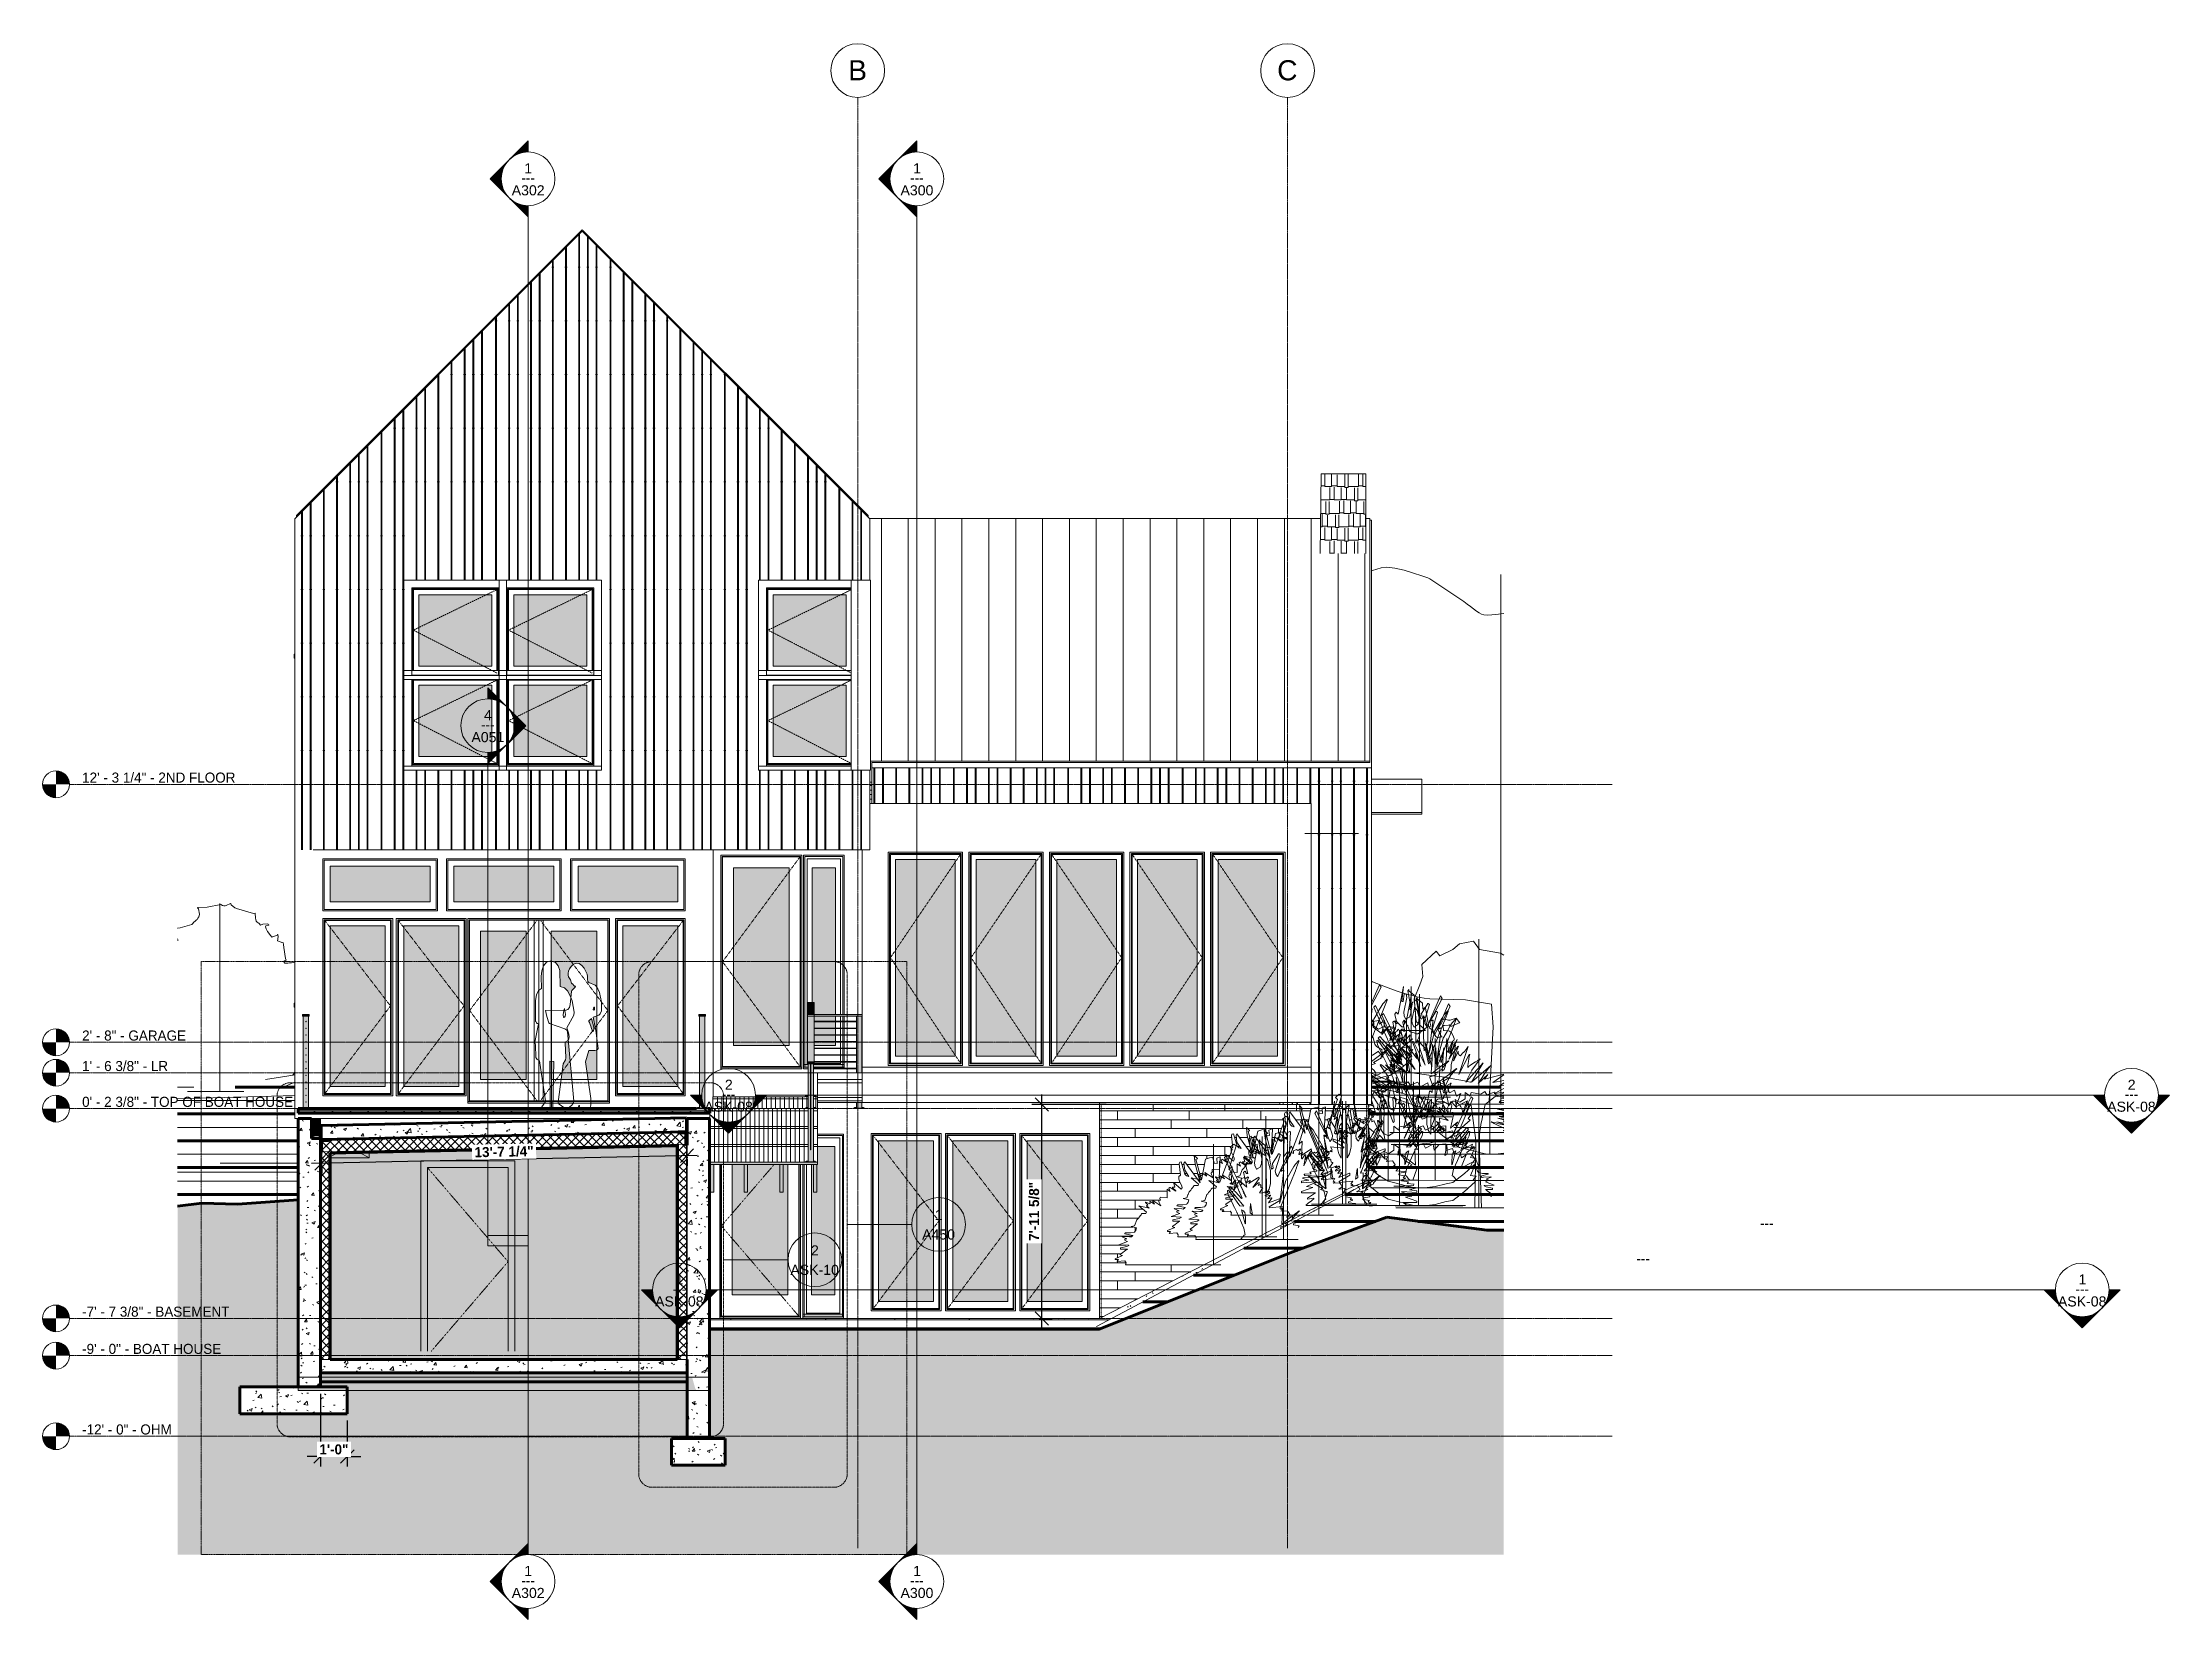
# Model space of a CAD drawing. Header units: inches. Extents: x -8991 to -6983, y -226 to 479.
# Drawn here: x -7934 to -6983, y -226 to 479 of the extents above; entities that cross this region are included whole.
import ezdxf

# ---------------------------------------------------------------- set-up
doc = ezdxf.new("R2010")
doc.units = ezdxf.units.IN
doc.header["$MEASUREMENT"] = 0
for name, pattern in [('Aligning Line 1_8_', [0.25, 0.125, -0.125]), ('Dash 1_16_', [0.125, 0.0625, -0.0625]), ('Dash Dot 3_16_', [0.3125, 0.1875, -0.0625, 0, -0.0625]), ('Grid Line 1_2_', [0.875, 0.5, -0.125, 0.125, -0.125])]:
    doc.linetypes.add(name, pattern=pattern)
for name, color, linetype, lineweight in [('A-ANNO-DIMS-1', 211, 'Continuous', 30), ('A-ANNO-SYMB', 150, 'Continuous', 9), ('A-ANNO-SYMB-1', 150, 'Dash Dot 3_16_', 9), ('A-CLNG', 13, 'Continuous', 18), ('A-CLNG-1', 13, 'Continuous', 60), ('A-CLNG-PATT-1', 13, 'Continuous', 9), ('A-DETL-1', 90, 'Dash 1_16_', 9), ('A-DETL-GENF', 92, 'Continuous', 9), ('A-DOOR', 31, 'Continuous', 18), ('A-DOOR-1', 31, 'Dash 1_16_', 9), ('A-DOOR-2', 31, 'Continuous', 9), ('A-DOOR-FRAM', 31, 'Continuous', 9), ('A-DOOR-FRAM-1', 31, 'Continuous', 18), ('A-FLOR', 192, 'Continuous', 18), ('A-FLOR-1', 192, 'Continuous', 60), ('A-FLOR-HRAL', 11, 'Continuous', 9), ('A-FLOR-LEVL', 51, 'Continuous', 9), ('A-FLOR-LEVL-1', 51, 'Grid Line 1_2_', 9), ('A-FLOR-MCUT', 51, 'Continuous', 18), ('A-FLOR-PATT-1', 8, 'Continuous', 9), ('A-GLAZ', 151, 'Continuous', 18), ('A-GLAZ-1', 151, 'Continuous', 9), ('A-GLAZ-2', 151, 'Dash 1_16_', 9), ('A-ROOF', 132, 'Continuous', 18), ('A-ROOF-PATT-1', 132, 'Continuous', 9), ('A-WALL', 113, 'Continuous', 18), ('A-WALL-1', 113, 'Continuous', 60), ('A-WALL-PATT-1', 111, 'Continuous', 9), ('C-BLDG-PADS', 91, 'Continuous', 9), ('C-BLDG-PADS-1', 91, 'Continuous', 18), ('C-TOPO', 7, 'Continuous', 9), ('C-TOPO-1', 7, 'Continuous', 60), ('C-TOPO-MAJR', 7, 'Continuous', 80), ('G-ANNO-SYMB', 111, 'Aligning Line 1_8_', 9), ('G-ANNO-SYMB-1', 111, 'Continuous', 9), ('I-WALL', 2, 'Continuous', 18), ('I-WALL-1', 2, 'Continuous', 60), ('M-HVAC-DUCT-ANNO', 70, 'Continuous', 9), ('M-HVAC-DUCT-CNTR', 70, 'Continuous', 9), ('S-BEAM', 12, 'Continuous', 9), ('S-BEAM-1', 12, 'Continuous', 60), ('S-COLS', 52, 'Continuous', 9), ('S-FNDN', 32, 'Continuous', 18), ('S-FNDN-1', 32, 'Continuous', 60), ('S-FNDN-2', 32, 'Continuous', 9), ('S-GRID-1', 1, 'Grid Line 1_2_', 9), ('S-GRID-IDEN', 1, 'Continuous', 9), ('S-STRS', 31, 'Continuous', 9)]:
    doc.layers.add(name, color=color, linetype=linetype, lineweight=lineweight)
doc.styles.add('Arial', font='arial.ttf', dxfattribs={"height": 9})
doc.styles.add('Arial_1', font='arial.ttf', dxfattribs={"height": 4.5})
doc.styles.add('Century Gothic', font='ufonts.com_century-gothic.ttf', dxfattribs={"height": 4.5})
doc.styles.add('Century Gothic_B', font='GOTHICB.TTF', dxfattribs={"height": 4.5})
doc.dimstyles.new('OD__1_16__Tol__', dxfattribs={"dimscale": 12, "dimtxt": 4.698757, "dimasz": 0.5, "dimexe": 0.375, "dimexo": 0.25, "dimgap": 0.0625, "dimtad": 1, "dimdec": 4, "dimrnd": 0.0625, "dimzin": 3, "dimdsep": 46, "dimlunit": 4, "dimtxsty": 'Century Gothic_B', "dimblk1": 'OBLIQUE', "dimblk2": 'OBLIQUE', "dimsah": 1, "dimcen": 0.09, "dimdle": 0.375, "dimazin": 0, "dimtfac": 1, "dimtdec": 4, "dimtix": 1, "dimtmove": 0, "dimatfit": 3, "dimfxl": 1, "dimtvp": 1, "dimtfill": 1, "dimfrac": 2, "dimtolj": 1, "dimtzin": 0, "dimlwd": 30, "dimlwe": 30, "dimarcsym": 2})
doc.dimstyles.new('OD__1_8__Tol__', dxfattribs={"dimscale": 12, "dimtxt": 4.698757, "dimasz": 0.5, "dimexe": 0.375, "dimexo": 0.25, "dimgap": 0.0625, "dimtad": 1, "dimdec": 3, "dimrnd": 0.125, "dimzin": 3, "dimdsep": 46, "dimlunit": 4, "dimtxsty": 'Century Gothic_B', "dimblk1": 'OBLIQUE', "dimblk2": 'OBLIQUE', "dimsah": 1, "dimcen": 0.09, "dimdle": 0.375, "dimazin": 0, "dimtfac": 1, "dimtdec": 4, "dimtix": 1, "dimtmove": 0, "dimatfit": 3, "dimfxl": 1, "dimtvp": 1, "dimtfill": 1, "dimfrac": 2, "dimtolj": 1, "dimtzin": 0, "dimlwd": 30, "dimlwe": 30, "dimarcsym": 2})
doc.dimstyles.new('OD__1__Tol__', dxfattribs={"dimscale": 12, "dimtxt": 4.698757, "dimasz": 0.5, "dimexe": 0.375, "dimexo": 0.25, "dimgap": 0.0625, "dimtad": 1, "dimdec": 0, "dimzin": 3, "dimdsep": 46, "dimlunit": 4, "dimtxsty": 'Century Gothic_B', "dimblk1": 'OBLIQUE', "dimblk2": 'OBLIQUE', "dimsah": 1, "dimcen": 0.09, "dimdle": 0.375, "dimazin": 0, "dimtfac": 1, "dimtdec": 4, "dimtix": 1, "dimtmove": 0, "dimatfit": 3, "dimfxl": 1, "dimtvp": 1, "dimtfill": 1, "dimfrac": 2, "dimtolj": 1, "dimtzin": 0, "dimlwd": 30, "dimlwe": 30, "dimarcsym": 2})
pattern_1 = [(50, (-7545.088, 124.938), (13.77135, -1.20496), [1.44, -15.84]), (355, (-7545.088, 124.938), (-2.6644, 14.4422), [1.152, -12.672]), (100.451, (-7543.94, 124.837), (11.10708, 13.23737), [1.224, -13.462]), (46.184, (-7545.088, 128.778), (20.4913, -3.17785), [2.16, -23.76]), (96.636, (-7543.38, 128.513), (17.9459, 18.7032), [1.836, -20.193]), (351.184, (-7545.088, 128.778), (17.9454, 18.7026), [1.728, -19.008]), (21, (-7543.168, 127.818), (11.46052, -7.73037), [1.44, -15.84]), (326, (-7543.168, 127.818), (4.67135, 13.92315), [1.152, -12.672]), (71.451, (-7542.213, 127.173), (16.13207, 6.19284), [1.224, -13.462]), (37.5, (-7545.0885, 124.938), (0.233123, 6.39175), [0.634, -11.885, 0.634, -12.23, -12.72]), (37.5, (-7545.0885, 124.938), (0.233123, 6.39175), [-25.382, 0.634, -12.086]), (7.5, (-7545.0885, 124.938), (5.05073, 7.57304), [0.634, -6.701, 0.634, -11.597, -4.848]), (7.5, (-7545.0885, 124.938), (5.05073, 7.57304), [-19.565, 0.634, -4.214]), (327.5, (-7549.3695, 124.938), (10.24958, -0.43289), [0.634, -4.166, 0.634, -14.342, -19.872]), (327.5, (-7549.3695, 124.938), (10.24958, -0.43289), [-19.776, 0.634, -19.238]), (317.5, (-7551.2895, 124.938), (11.19739, 1.92214), [0.634, -5.606, 0.634, -9.312, -14.112]), (317.5, (-7551.2895, 124.938), (11.19739, 1.92214), [-16.186, 0.634, -13.478])]
pattern_2 = [(90, (-7659.3905, -117.625), (-2, 1e-16), [])]
pattern_3 = [(0, (-7545.0885, 124.938), (15.36, 3.84), [0.634, -10.886, 0.634, -10.886, -61.44]), (0, (-7545.0885, 124.938), (15.36, 3.84), [-23.04, 0.634, -22.406, 0.634, -10.886, -26.88]), (0, (-7545.0885, 124.938), (15.36, 3.84), [-57.6, 0.634, -7.046, 0.634, -18.566]), (120, (-7539.3285, 126.858), (-11.005538, 11.38215), [0.634, -10.886, 0.634, -10.886, -61.44]), (120, (-7539.3285, 126.858), (-11.005538, 11.38215), [-23.04, 0.634, -22.406, 0.634, -10.886, -26.88]), (120, (-7539.3285, 126.858), (-11.005538, 11.38215), [-57.6, 0.634, -7.046, 0.634, -18.566]), (240, (-7537.4085, 134.538), (-4.354462, -15.22215), [0.634, -10.886, 0.634, -10.886, -61.44]), (240, (-7537.4085, 134.538), (-4.354462, -15.22215), [-23.04, 0.634, -22.406, 0.634, -10.886, -26.88]), (240, (-7537.4085, 134.538), (-4.354462, -15.22215), [-57.6, 0.634, -7.046, 0.634, -18.566])]
pattern_4 = [(90, (-7567.703, -91.375), (-51.125, 3e-15), [24, 0, 0, 0]), (90, (-7562.203, -91.375), (-51.125, 3e-15), [24, 0, 0, 0]), (90, (-7561.83, -91.375), (-51.125, 3e-15), [24, 0, 0, 0]), (90, (-7558.33, -91.375), (-51.125, 3e-15), [24, 0, 0, 0]), (90, (-7557.953, -91.375), (-51.125, 3e-15), [24, 0, 0, 0]), (90, (-7552.453, -91.375), (-51.125, 3e-15), [24, 0, 0, 0]), (90, (-7552.08, -91.375), (-51.125, 3e-15), [24, 0, 0, 0]), (90, (-7540.703, -91.375), (-51.125, 3e-15), [24, 0, 0, 0]), (90, (-7540.33, -91.375), (-51.125, 3e-15), [24, 0, 0, 0]), (90, (-7536.83, -91.375), (-51.125, 3e-15), [24, 0, 0, 0]), (90, (-7536.453, -91.375), (-51.125, 3e-15), [24, 0, 0, 0]), (90, (-7532.953, -91.375), (-51.125, 3e-15), [24, 0, 0, 0]), (90, (-7532.58, -91.375), (-51.125, 3e-15), [24, 0, 0, 0]), (90, (-7526.703, -91.375), (-51.125, 3e-15), [24, 0, 0, 0]), (90, (-7526.33, -91.375), (-51.125, 3e-15), [24, 0, 0, 0]), (90, (-7520.83, -91.375), (-51.125, 3e-15), [24, 0, 0, 0]), (90, (-7520.453, -91.375), (-51.125, 3e-15), [24, 0, 0, 0]), (90, (-7516.953, -91.375), (-51.125, 3e-15), [24, 0, 0, 0]), (90, (-7546.58, -91.375), (-51.125, 3e-15), [24, 0, 0, 0]), (90, (-7546.203, -91.375), (-51.125, 3e-15), [24, 0, 0, 0])]
pattern_5 = [(90, (-7567.703, 114.3), (-51.125, 3e-15), [24, 0, 0, 0]), (90, (-7562.203, 114.3), (-51.125, 3e-15), [24, 0, 0, 0]), (90, (-7561.83, 114.3), (-51.125, 3e-15), [24, 0, 0, 0]), (90, (-7558.33, 114.3), (-51.125, 3e-15), [24, 0, 0, 0]), (90, (-7557.953, 114.3), (-51.125, 3e-15), [24, 0, 0, 0]), (90, (-7552.453, 114.3), (-51.125, 3e-15), [24, 0, 0, 0]), (90, (-7552.08, 114.3), (-51.125, 3e-15), [24, 0, 0, 0]), (90, (-7540.703, 114.3), (-51.125, 3e-15), [24, 0, 0, 0]), (90, (-7540.33, 114.3), (-51.125, 3e-15), [24, 0, 0, 0]), (90, (-7536.83, 114.3), (-51.125, 3e-15), [24, 0, 0, 0]), (90, (-7536.453, 114.3), (-51.125, 3e-15), [24, 0, 0, 0]), (90, (-7532.953, 114.3), (-51.125, 3e-15), [24, 0, 0, 0]), (90, (-7532.58, 114.3), (-51.125, 3e-15), [24, 0, 0, 0]), (90, (-7526.703, 114.3), (-51.125, 3e-15), [24, 0, 0, 0]), (90, (-7526.33, 114.3), (-51.125, 3e-15), [24, 0, 0, 0]), (90, (-7520.83, 114.3), (-51.125, 3e-15), [24, 0, 0, 0]), (90, (-7520.453, 114.3), (-51.125, 3e-15), [24, 0, 0, 0]), (90, (-7516.953, 114.3), (-51.125, 3e-15), [24, 0, 0, 0]), (90, (-7546.58, 114.3), (-51.125, 3e-15), [24, 0, 0, 0]), (90, (-7546.203, 114.3), (-51.125, 3e-15), [24, 0, 0, 0])]
pattern_6 = [(90, (-7658.0855, 2.375), (-2, 1e-16), [])]
pattern_7 = [(45, (-7545.0885, 124.938), (-1.856155, 1.856155), []), (135, (-7545.0885, 124.938), (-1.856155, -1.856155), [])]
pattern_8 = [(45, (-8602.267, 124.938), (-4.75176, 4.75176), []), (45, (-8602.267, 132.138), (-4.75176, 4.75176), [])]

msp = doc.modelspace()

# ---------------------------------------------------------------- texts
at = {"layer": 'A-ANNO-SYMB', "char_height": 4.5, "attachment_point": 1, "style": 'Arial_1'}
for s, insert, width in [('1', (-7535.00236, -42.91822), 4.242), ('A450', (-7540.62441, -51.61033), 17.877), ('2', (-7590.2668, -58.71812), 4.242), ('ASK-10', (-7599.45105, -67.41023), 26.5125)]:
    msp.add_mtext(s, dxfattribs=dict(at, insert=insert, width=width))
at = {"layer": 'A-FLOR-LEVL', "char_height": 4.5, "attachment_point": 1, "style": 'Century Gothic'}
for s, insert, width in [('12\' - 3 1/4" - 2ND FLOOR', (-7915.86433, 152.52539), 87.567), ('2\' - 8" - GARAGE', (-7915.86433, 37.27539), 59.388), ('1\' - 6 3/8" - LR', (-7915.86433, 23.65039), 48.3285), ('0\' - 2 3/8" - TOP OF BOAT HOUSE', (-7915.86433, 7.65039), 116.5035), ('-7\' - 7 3/8" - BASEMENT', (-7915.86433, -86.09961), 81.0525), ('-9\' - 0" - BOAT HOUSE', (-7915.86433, -102.72461), 75.9015), ('-12\' - 0" - OHM', (-7915.86433, -138.72461), 52.2675)]:
    msp.add_mtext(s, dxfattribs=dict(at, insert=insert, width=width))
at = {"layer": 'G-ANNO-SYMB-1', "char_height": 4.5, "attachment_point": 1}
for s, insert, width, style in [('1', (-7718.32781, 424.72417), 4.242, 'Arial_1'), ('1', (-7544.64893, 424.72417), 4.242, 'Arial_1'), ('A302', (-7723.94986, 414.90605), 17.877, 'Arial_1'), ('---', (-7719.65346, 420.47082), 7.7265, 'Century Gothic'), ('A300', (-7550.27098, 414.90605), 17.877, 'Arial_1'), ('---', (-7545.97459, 420.47082), 7.7265, 'Century Gothic'), ('---', (-7737.65346, 176.16511), 7.7265, 'Century Gothic'), ('4', (-7736.32781, 180.41846), 4.242, 'Arial_1'), ('A051', (-7741.94986, 170.60034), 17.877, 'Arial_1'), ('2', (-7628.72819, 15.30047), 4.242, 'Arial_1'), ('2', (-7002.05925, 15.30047), 4.242, 'Arial_1'), ('ASK-08', (-7637.91244, 5.48235), 26.5125, 'Arial_1'), ('---', (-7630.05384, 11.04713), 7.7265, 'Century Gothic'), ('ASK-08', (-7011.2435, 5.48235), 26.5125, 'Arial_1'), ('---', (-7003.38491, 11.04713), 7.7265, 'Century Gothic'), ('1', (-7650.72819, -71.69953), 4.242, 'Arial_1'), ('1', (-7024.05925, -71.69953), 4.242, 'Arial_1'), ('ASK-08', (-7659.91244, -81.51765), 26.5125, 'Arial_1'), ('---', (-7652.05384, -75.95287), 7.7265, 'Century Gothic'), ('ASK-08', (-7033.2435, -81.51765), 26.5125, 'Arial_1'), ('---', (-7025.38491, -75.95287), 7.7265, 'Century Gothic'), ('---', (-7719.65346, -206.19811), 7.7265, 'Century Gothic'), ('1', (-7718.32781, -201.94477), 4.242, 'Arial_1'), ('---', (-7545.97459, -206.19811), 7.7265, 'Century Gothic'), ('1', (-7544.64893, -201.94477), 4.242, 'Arial_1'), ('A302', (-7723.94986, -211.76289), 17.877, 'Arial_1'), ('A300', (-7550.27098, -211.76289), 17.877, 'Arial_1')]:
    msp.add_mtext(s, dxfattribs=dict(at, insert=insert, width=width, style=style))
at = {"layer": 'S-GRID-IDEN', "char_height": 9, "attachment_point": 1, "style": 'Arial'}
for s, insert, width in [('B', (-7573.64512, 470.78882), 10.1505), ('C', (-7382.02307, 470.78882), 11.0595)]:
    msp.add_mtext(s, dxfattribs=dict(at, insert=insert, width=width))

# ---------------------------------------------------------------- blocks, each defined once
blk = doc.blocks.new('Railing - 2_ x 1_2_ 2-1559248-Section 26')
at = {"layer": 'A-FLOR-HRAL'}
for points in [[(-8696.64, 2.62), (-8694.88, 2.62), (-8694.88, 43.62), (-8697.26, 43.62), (-8697.26, 2.62), (-8696.85, 2.62)], [(-8694.88, 2.37), (-8693.57, 2.37), (-8693.57, 2.62), (-8698.57, 2.62), (-8698.57, 2.37), (-8696.55, 2.37)], [(-8697.59, 2.62), (-8697.57, 2.62), (-8697.58, 2.87), (-8698.07, 2.87), (-8698.05, 2.62), (-8697.6, 2.62)], [(-8694.29, 2.62), (-8694.07, 2.62), (-8694.08, 2.87), (-8694.57, 2.87), (-8694.55, 2.62), (-8694.32, 2.62)]]:
    blk.add_hatch(color=256, dxfattribs=at).paths.add_polyline_path(points, flags=0)
for p, q in [((-8697.26, 43.62), (-8694.88, 43.62)), ((-8697.26, 2.62), (-8697.26, 43.62)), ((-8694.88, 2.62), (-8694.88, 43.62)), ((-8693.57, 2.62), (-8698.57, 2.62)), ((-8698.57, 2.37), (-8698.57, 2.62)), ((-8698.57, 2.37), (-8693.57, 2.37)), ((-8698.07, 2.62), (-8698.07, 2.87)), ((-8697.57, 2.87), (-8698.07, 2.87)), ((-8697.57, 2.87), (-8697.57, 2.62)), ((-8694.57, 2.62), (-8694.57, 2.87)), ((-8694.07, 2.87), (-8694.57, 2.87)), ((-8694.07, 2.87), (-8694.07, 2.62)), ((-8693.57, 2.37), (-8693.57, 2.62))]:
    blk.add_line(p, q, dxfattribs=at)
blk = doc.blocks.new('Railing - 2_ x 1_2_ 2-V24-Section 26')
at = {"layer": 'A-FLOR-HRAL'}
h = blk.add_hatch(color=256, dxfattribs=at)
h.paths.add_polyline_path([(-8871.88, 2.62), (-8871.88, 43.62), (-8874.26, 43.62), (-8874.26, 2.62), (-8872.35, 2.62)], flags=0)
h.paths.add_polyline_path([(-8873.07, 5.19), (-8873.16, 5.28), (-8873.07, 5.37), (-8872.98, 5.28)], flags=0)
h.paths.add_polyline_path([(-8873.07, 8.19), (-8873.16, 8.28), (-8873.07, 8.37), (-8872.98, 8.28)], flags=0)
h.paths.add_polyline_path([(-8873.07, 11.19), (-8873.16, 11.28), (-8873.07, 11.37), (-8872.98, 11.28)], flags=0)
h.paths.add_polyline_path([(-8873.07, 14.19), (-8873.16, 14.28), (-8873.07, 14.37), (-8872.98, 14.28)], flags=0)
h.paths.add_polyline_path([(-8873.07, 17.19), (-8873.16, 17.28), (-8873.07, 17.37), (-8872.98, 17.28)], flags=0)
h.paths.add_polyline_path([(-8873.07, 20.19), (-8873.16, 20.28), (-8873.07, 20.37), (-8872.98, 20.28)], flags=0)
h.paths.add_polyline_path([(-8873.07, 23.19), (-8873.16, 23.28), (-8873.07, 23.37), (-8872.98, 23.28)], flags=0)
h.paths.add_polyline_path([(-8873.07, 26.19), (-8873.16, 26.28), (-8873.07, 26.37), (-8872.98, 26.28)], flags=0)
h.paths.add_polyline_path([(-8873.07, 29.19), (-8873.16, 29.28), (-8873.07, 29.37), (-8872.98, 29.28)], flags=0)
h.paths.add_polyline_path([(-8873.07, 32.19), (-8873.16, 32.28), (-8873.07, 32.37), (-8872.98, 32.28)], flags=0)
h.paths.add_polyline_path([(-8873.07, 35.19), (-8873.16, 35.28), (-8873.07, 35.37), (-8872.98, 35.28)], flags=0)
h.paths.add_polyline_path([(-8873.07, 38.19), (-8873.16, 38.28), (-8873.07, 38.37), (-8872.98, 38.28)], flags=0)
h.paths.add_polyline_path([(-8873.07, 41.19), (-8873.16, 41.28), (-8873.07, 41.37), (-8872.98, 41.28)], flags=0)
for points in [[(-8871.36, 2.37), (-8870.57, 2.37), (-8870.57, 2.62), (-8875.57, 2.62), (-8875.57, 2.37), (-8871.88, 2.37)], [(-8875.07, 2.62), (-8874.57, 2.62), (-8874.58, 2.87), (-8875.07, 2.87)], [(-8871.35, 2.62), (-8871.07, 2.62), (-8871.08, 2.87), (-8871.57, 2.87), (-8871.55, 2.62), (-8871.36, 2.62)]]:
    blk.add_hatch(color=256, dxfattribs=at).paths.add_polyline_path(points, flags=0)
for p, q in [((-8874.26, 2.62), (-8874.26, 43.62)), ((-8871.88, 43.62), (-8871.88, 2.62)), ((-8870.57, 2.62), (-8875.57, 2.62)), ((-8875.57, 2.37), (-8875.57, 2.62)), ((-8875.07, 2.62), (-8875.07, 2.87)), ((-8874.57, 2.87), (-8875.07, 2.87)), ((-8874.57, 2.87), (-8874.57, 2.62)), ((-8871.57, 2.62), (-8871.57, 2.87)), ((-8871.07, 2.87), (-8871.57, 2.87)), ((-8871.07, 2.87), (-8871.07, 2.62)), ((-8870.57, 2.62), (-8870.57, 2.37))]:
    blk.add_line(p, q, dxfattribs=at)
blk = doc.blocks.new('Railing - Railing-1114347-Section 26')
at = {"layer": 'A-FLOR-HRAL'}
for points in [[(-8874.01, 43.62), (-8871.57, 43.62), (-8871.58, 44.37), (-8874.57, 44.37), (-8874.57, 43.62), (-8874.26, 43.62)], [(-8873.07, 41.19), (-8872.98, 41.28), (-8873.07, 41.37), (-8873.16, 41.28)], [(-8873.07, 38.19), (-8872.98, 38.28), (-8873.07, 38.37), (-8873.16, 38.28)], [(-8697.57, 43.62), (-8694.57, 43.62), (-8694.57, 44.37), (-8697.57, 44.37), (-8697.57, 43.99)], [(-8873.07, 35.19), (-8872.98, 35.28), (-8873.07, 35.37), (-8873.16, 35.28)], [(-8873.07, 32.19), (-8872.98, 32.28), (-8873.07, 32.37), (-8873.16, 32.28)], [(-8873.07, 29.19), (-8872.98, 29.28), (-8873.07, 29.37), (-8873.16, 29.28)], [(-8873.07, 26.19), (-8872.98, 26.28), (-8873.07, 26.37), (-8873.16, 26.28)], [(-8873.07, 23.19), (-8872.98, 23.28), (-8873.07, 23.37), (-8873.16, 23.28)], [(-8873.07, 20.19), (-8872.98, 20.28), (-8873.07, 20.37), (-8873.16, 20.28)], [(-8873.07, 17.19), (-8872.98, 17.28), (-8873.07, 17.37), (-8873.16, 17.28)], [(-8873.07, 14.19), (-8872.98, 14.28), (-8873.07, 14.37), (-8873.16, 14.28)], [(-8873.07, 11.19), (-8872.98, 11.28), (-8873.07, 11.37), (-8873.16, 11.28)], [(-8873.07, 8.19), (-8872.98, 8.28), (-8873.07, 8.37), (-8873.16, 8.28)], [(-8873.07, 5.19), (-8872.98, 5.28), (-8873.07, 5.37), (-8873.16, 5.28)]]:
    blk.add_hatch(color=256, dxfattribs=at).paths.add_polyline_path(points, flags=0)
for p, q in [((-8871.57, 44.37), (-8874.57, 44.37)), ((-8874.57, 44.37), (-8874.57, 43.62)), ((-8874.57, 43.62), (-8871.57, 43.62)), ((-8871.57, 43.62), (-8871.57, 44.37)), ((-8694.57, 44.37), (-8697.57, 44.37)), ((-8697.57, 44.37), (-8697.57, 43.62)), ((-8697.57, 43.62), (-8697.26, 43.62)), ((-8694.88, 43.62), (-8694.57, 43.62)), ((-8694.57, 43.62), (-8694.57, 44.37))]:
    blk.add_line(p, q, dxfattribs=at)
for centre, radius, start, end in [((-8873.07, 41.28), 0.0938, 0, 180), ((-8873.07, 41.28), 0.0938, 180, 0), ((-8873.07, 38.28), 0.0938, 0, 180), ((-8873.07, 38.28), 0.0938, 180, 0), ((-8873.07, 35.28), 0.0938, 0, 180), ((-8873.07, 35.28), 0.0938, 180, 0), ((-8873.07, 32.28), 0.0938, 0, 180), ((-8873.07, 32.28), 0.0938, 180, 0), ((-8873.07, 29.28), 0.0938, 0, 180), ((-8873.07, 29.28), 0.0938, 180, 0), ((-8873.07, 26.28), 0.0938, 0, 180), ((-8873.07, 26.28), 0.0938, 180, 0), ((-8873.07, 23.28), 0.0938, 0, 180), ((-8873.07, 23.28), 0.0938, 180, 0), ((-8873.07, 20.28), 0.0938, 0, 180), ((-8873.07, 20.28), 0.0938, 180, 0), ((-8873.07, 17.28), 0.0938, 0, 180), ((-8873.07, 17.28), 0.0938, 180, 0), ((-8873.07, 14.28), 0.0938, 0, 180), ((-8873.07, 14.28), 0.0938, 180, 0), ((-8873.07, 11.28), 0.0937, 360, 180), ((-8873.07, 11.28), 0.0937, 180, 360), ((-8873.07, 8.28), 0.0938, 0, 180), ((-8873.07, 8.28), 0.0937, 180, 360), ((-8873.07, 5.28), 0.0937, 360, 180), ((-8873.07, 5.28), 0.0937, 180, 0)]:
    blk.add_arc(centre, radius, start, end, dxfattribs=at)
for name in ['Railing - 2_ x 1_2_ 2-V24-Section 26', 'Railing - 2_ x 1_2_ 2-1559248-Section 26']:
    blk.add_blockref(name, (0, 0))
blk = doc.blocks.new('florence 23626 - florence 23626-1391546-Section 26')
at = {"layer": 'A-DETL-GENF'}
for p, q in [((-8766.87, 66.16), (-8765.57, 67.76)), ((-8765.57, 67.76), (-8763.64, 68.37)), ((-8763.64, 68.37), (-8761.59, 67.7)), ((-8763.41, 68.16), (-8763.41, 68.04)), ((-8763.41, 67.52), (-8763.41, 68.16)), ((-8763.41, 68.04), (-8763.41, 67.7)), ((-8763.41, 67.7), (-8763.41, 66.94)), ((-8763.41, 66.17), (-8763.41, 67.52)), ((-8763.41, 66.94), (-8763.41, 65.97)), ((-8761.59, 67.7), (-8760.34, 66.13)), ((-8768.05, 61.46), (-8767.67, 63.94)), ((-8767.78, 56.02), (-8768.05, 61.46)), ((-8767.67, 63.94), (-8766.87, 66.16)), ((-8763.41, 64.32), (-8763.41, 66.17)), ((-8763.41, 65.97), (-8763.41, 64.89)), ((-8763.41, 64.89), (-8763.41, 58.65)), ((-8763.41, 55.83), (-8763.41, 64.32)), ((-8763.41, 58.65), (-8763.41, 58.07)), ((-8763.41, 58.07), (-8763.41, 57.83)), ((-8763.41, 57.83), (-8763.41, 57.44)), ((-8763.41, 57.44), (-8763.41, 56.8)), ((-8760.34, 66.13), (-8759.71, 64.02)), ((-8759.71, 64.02), (-8759.56, 56.98)), ((-8770.58, 50.65), (-8770.06, 53.27)), ((-8770.53, 41.77), (-8770.58, 50.65)), ((-8770.06, 53.27), (-8769.16, 55.19)), ((-8769.16, 55.19), (-8767.78, 56.02)), ((-8763.41, 56.8), (-8763.41, 56.17)), ((-8763.41, 56.17), (-8763.41, 55.56)), ((-8763.41, 54.21), (-8763.41, 55.83)), ((-8763.41, 55.56), (-8763.41, 52.76)), ((-8763.41, 52.36), (-8763.41, 54.21)), ((-8763.41, 52.76), (-8763.41, 51.51)), ((-8763.41, 46.37), (-8763.41, 52.36)), ((-8763.41, 51.51), (-8763.41, 51.27)), ((-8763.41, 51.27), (-8763.41, 51.09)), ((-8763.41, 51.09), (-8763.41, 50.95)), ((-8763.41, 50.95), (-8763.41, 50.82)), ((-8763.41, 50.82), (-8763.41, 50.68)), ((-8763.41, 50.68), (-8763.41, 50.51)), ((-8763.41, 50.51), (-8763.41, 49.23)), ((-8763.41, 49.23), (-8763.41, 46.37)), ((-8759.56, 56.98), (-8757.56, 56.39)), ((-8757.56, 56.39), (-8756.01, 54.89)), ((-8756.01, 54.89), (-8754.73, 52)), ((-8754.73, 52), (-8754.07, 50.5)), ((-8754.07, 50.5), (-8753.25, 45.39)), ((-8770.84, 32.05), (-8769.21, 40.27)), ((-8770.44, 41.51), (-8770.53, 41.77)), ((-8770.32, 41.23), (-8770.44, 41.51)), ((-8770.17, 40.94), (-8770.32, 41.23)), ((-8769.99, 40.68), (-8770.17, 40.94)), ((-8769.76, 40.47), (-8769.99, 40.68)), ((-8769.5, 40.33), (-8769.76, 40.47)), ((-8769.21, 40.27), (-8769.5, 40.33)), ((-8763.41, 43.03), (-8763.41, 46.37)), ((-8763.41, 46.37), (-8763.41, 45.65)), ((-8763.41, 45.65), (-8763.41, 41.08)), ((-8763.41, 42.54), (-8763.41, 43.03)), ((-8763.41, 42.15), (-8763.41, 42.54)), ((-8763.41, 41.29), (-8763.41, 42.15)), ((-8763.41, 41), (-8763.41, 41.29)), ((-8763.41, 41.07), (-8763.41, 40.65)), ((-8763.41, 40.64), (-8763.41, 41)), ((-8763.41, 40.65), (-8763.41, 40.37)), ((-8763.41, 40.09), (-8763.41, 40.64)), ((-8763.41, 40.37), (-8763.41, 40.09)), ((-8763.41, 38), (-8763.41, 40.09)), ((-8763.41, 40.09), (-8763.41, 39.92)), ((-8763.41, 39.92), (-8763.41, 38.77)), ((-8763.41, 38.77), (-8763.41, 38.22)), ((-8763.41, 38.22), (-8763.41, 37.78)), ((-8757.82, 46.22), (-8758.15, 44.2)), ((-8758.15, 44.2), (-8758.06, 43.01)), ((-8758.06, 43.01), (-8757.49, 43.2)), ((-8757.75, 46.6), (-8757.82, 46.22)), ((-8757.75, 46.6), (-8757.52, 47.1)), ((-8757.38, 46.21), (-8757.52, 47.1)), ((-8757.49, 43.2), (-8757.19, 43.69)), ((-8757.09, 44.38), (-8757.38, 46.21)), ((-8757.19, 43.69), (-8757.09, 44.38)), ((-8753.42, 44.19), (-8756.54, 38.52)), ((-8756.54, 38.52), (-8755.74, 36.18)), ((-8753.25, 45.39), (-8753.42, 44.19)), ((-8770.49, 30.88), (-8770.84, 32.05)), ((-8770.39, 25.21), (-8770.49, 30.88)), ((-8763.41, 23.49), (-8763.41, 38)), ((-8763.41, 37.78), (-8763.41, 37.53)), ((-8763.41, 37.53), (-8763.41, 36.11)), ((-8763.41, 36.11), (-8763.41, 33.83)), ((-8763.41, 33.83), (-8763.41, 27.98)), ((-8757.06, 32.14), (-8757.3, 31.81)), ((-8757.3, 31.81), (-8756.98, 25.03)), ((-8756.09, 32.83), (-8757.06, 32.14)), ((-8755.87, 33.17), (-8756.09, 32.83)), ((-8755.67, 33.49), (-8755.87, 33.17)), ((-8755.74, 36.18), (-8755.5, 34.56)), ((-8755.5, 34.56), (-8755.67, 33.49)), ((-8769.83, 24.25), (-8770.39, 25.21)), ((-8768.72, 23.76), (-8769.83, 24.25)), ((-8766.02, 5.83), (-8768.72, 23.76)), ((-8762.35, 23.45), (-8764.07, 23.51)), ((-8764.07, 23.51), (-8763.93, 2.37)), ((-8763.41, 27.98), (-8763.41, 20.89)), ((-8763.41, 22.48), (-8763.41, 23.88)), ((-8763.41, 23.5), (-8763.41, 23.88)), ((-8763.41, 21.68), (-8763.41, 23.5)), ((-8763.41, 22.71), (-8763.41, 23.49)), ((-8763.41, 19.21), (-8763.41, 22.71)), ((-8763.41, 22.48), (-8763.41, 7.2)), ((-8763.41, 20.66), (-8763.41, 21.68)), ((-8763.41, 20.89), (-8763.41, 8.98)), ((-8763.41, 18.81), (-8763.41, 20.66)), ((-8763.41, 2.37), (-8763.41, 19.21)), ((-8762.7, 2.37), (-8762.35, 23.45)), ((-8758.16, 22.38), (-8760.4, 5.19)), ((-8757.11, 24.1), (-8758.16, 22.38)), ((-8756.98, 25.03), (-8757.11, 24.1)), ((-8763.41, 4.75), (-8763.41, 18.81)), ((-8767.85, 2.76), (-8767.73, 3.18)), ((-8767.66, 2.37), (-8767.85, 2.76)), ((-8767.73, 3.18), (-8766.18, 5.22)), ((-8766.18, 5.22), (-8766.02, 5.83)), ((-8763.41, 8.98), (-8763.41, 7.56)), ((-8763.41, 7.56), (-8763.41, 5.36)), ((-8763.41, 7.2), (-8763.41, 4.2)), ((-8763.41, 5.36), (-8763.41, 4.69)), ((-8763.41, 3.85), (-8763.41, 4.75)), ((-8763.41, 4.69), (-8763.41, 4.2)), ((-8763.41, 4.2), (-8763.41, 2.82)), ((-8763.41, 4.2), (-8763.41, 2.93)), ((-8763.41, 3.17), (-8763.41, 3.85)), ((-8763.41, 2.82), (-8763.41, 3.17)), ((-8763.41, 2.88), (-8763.41, 2.98)), ((-8763.41, 2.98), (-8763.41, 2.96)), ((-8763.41, 2.96), (-8763.41, 2.91)), ((-8763.41, 2.93), (-8763.41, 2.37)), ((-8763.41, 2.91), (-8763.41, 2.37)), ((-8763.41, 2.37), (-8763.41, 2.88)), ((-8760.4, 5.19), (-8760.26, 4.78)), ((-8760.26, 4.78), (-8759.92, 4.39)), ((-8759.92, 4.39), (-8757.89, 2.83)), ((-8757.89, 2.83), (-8757.54, 2.37))]:
    blk.add_line(p, q, dxfattribs=at)
blk = doc.blocks.new('lisa 12 res 26737 - lisa 12 res 26737-1391549-Section 26')
at = {"layer": 'A-DETL-GENF'}
for p, q in [((-8753.6, 66.84), (-8754.65, 65.85)), ((-8752.25, 67.37), (-8753.6, 66.84)), ((-8750.94, 67.14), (-8752.25, 67.37)), ((-8749.75, 66.34), (-8750.94, 67.14)), ((-8755.8, 63.84), (-8755.98, 62.9)), ((-8755.98, 62.9), (-8755.94, 62.05)), ((-8755.94, 62.05), (-8755.72, 61.31)), ((-8755.37, 64.84), (-8755.8, 63.84)), ((-8755.72, 61.31), (-8754.81, 59.93)), ((-8754.65, 65.85), (-8755.37, 64.84)), ((-8754.81, 59.93), (-8754.42, 58.41)), ((-8754.42, 58.41), (-8754.36, 58.32)), ((-8754.36, 58.32), (-8754.33, 58.27)), ((-8754.33, 58.27), (-8754.31, 58.26)), ((-8754.31, 58.26), (-8754.28, 58.25)), ((-8754.28, 58.25), (-8754.21, 58.23)), ((-8754.21, 58.23), (-8754.1, 58.18)), ((-8754.1, 58.18), (-8753.91, 58.1)), ((-8753.91, 58.1), (-8753.29, 57.23)), ((-8753.29, 57.23), (-8753.15, 57.11)), ((-8753.15, 57.11), (-8752.96, 57.03)), ((-8752.96, 57.03), (-8752.71, 57.01)), ((-8752.71, 57.01), (-8752.59, 56.92)), ((-8748.73, 65.17), (-8749.75, 66.34)), ((-8747.41, 62.49), (-8748.73, 65.17)), ((-8747.22, 61.36), (-8747.41, 62.49)), ((-8747.34, 60.09), (-8747.32, 61.12)), ((-8747.28, 59.75), (-8747.34, 60.09)), ((-8747.32, 61.12), (-8747.22, 61.36)), ((-8747.19, 59.45), (-8747.28, 59.75)), ((-8747.08, 59.22), (-8747.19, 59.45)), ((-8746.65, 58.76), (-8747.08, 59.22)), ((-8743.81, 57.46), (-8746.65, 58.76)), ((-8743.34, 57.07), (-8743.81, 57.46)), ((-8742.61, 55.92), (-8743.34, 57.07)), ((-8755.36, 47.61), (-8756.06, 46.65)), ((-8754.99, 48.92), (-8755.36, 47.61)), ((-8754.5, 54.74), (-8754.99, 48.92)), ((-8754.3, 55.1), (-8754.5, 54.74)), ((-8752.75, 56.69), (-8754.3, 55.1)), ((-8752.59, 56.92), (-8752.75, 56.69)), ((-8744.56, 47.46), (-8744.44, 47.64)), ((-8744.44, 47.64), (-8744.3, 47.68)), ((-8744.21, 47.59), (-8744.3, 47.68)), ((-8744.21, 47.59), (-8744.14, 47.41)), ((-8741.93, 54.22), (-8742.61, 55.92)), ((-8740.99, 49.99), (-8741.93, 54.22)), ((-8741.01, 46.04), (-8740.99, 49.99)), ((-8766.01, 46.2), (-8766.03, 46.18)), ((-8766.03, 46.18), (-8765.47, 43.5)), ((-8765.99, 46.22), (-8766.01, 46.2)), ((-8765.85, 46.27), (-8765.99, 46.22)), ((-8763.58, 46.38), (-8765.85, 46.27)), ((-8765.47, 43.5), (-8764.56, 40.63)), ((-8764.56, 40.63), (-8764.26, 40.38)), ((-8764.26, 40.38), (-8757.38, 38.04)), ((-8757.2, 46.21), (-8763.58, 46.38)), ((-8757.38, 38.04), (-8756.54, 37.43)), ((-8756.06, 46.65), (-8757.2, 46.21)), ((-8746.76, 41.63), (-8745.53, 42.56)), ((-8746.62, 41.35), (-8746.76, 41.63)), ((-8746.37, 40.79), (-8746.62, 41.35)), ((-8746.07, 40.02), (-8746.37, 40.79)), ((-8745.75, 39.14), (-8746.07, 40.02)), ((-8745.46, 38.23), (-8745.75, 39.14)), ((-8744.5, 38.8), (-8745.53, 42.56)), ((-8745.25, 37.36), (-8745.46, 38.23)), ((-8744.72, 43.3), (-8742.27, 44.13)), ((-8743.51, 37.24), (-8744.72, 43.3)), ((-8744.69, 46.68), (-8744.64, 47.21)), ((-8744.64, 46.49), (-8744.69, 46.68)), ((-8744.64, 47.21), (-8744.56, 47.46)), ((-8744.52, 46.42), (-8744.64, 46.49)), ((-8744.3, 46.51), (-8744.52, 46.42)), ((-8744.5, 38.8), (-8744.46, 37.8)), ((-8744.17, 46.69), (-8744.3, 46.51)), ((-8744.11, 46.93), (-8744.17, 46.69)), ((-8744.14, 47.41), (-8744.1, 47.18)), ((-8744.1, 47.18), (-8744.11, 46.93)), ((-8742.27, 44.13), (-8741.85, 44.39)), ((-8741.85, 44.39), (-8741.55, 44.69)), ((-8741.55, 44.69), (-8741.01, 46.04)), ((-8756.54, 37.43), (-8756.19, 36.71)), ((-8756.19, 36.71), (-8753.37, 5.65)), ((-8745.17, 36.61), (-8745.25, 37.36)), ((-8744.66, 37.03), (-8745.17, 36.61)), ((-8744.46, 37.8), (-8744.66, 37.03)), ((-8742.54, 29.17), (-8743.51, 37.24)), ((-8743.32, 28.49), (-8742.81, 28.74)), ((-8742.81, 28.74), (-8742.54, 29.17)), ((-8748.24, 23.29), (-8746.76, 28.37)), ((-8745.81, 6.86), (-8748.24, 23.29)), ((-8746.76, 28.37), (-8743.98, 28.37)), ((-8743.98, 28.37), (-8743.32, 28.49)), ((-8755.54, 2.78), (-8755.73, 2.37)), ((-8755.18, 3.17), (-8755.54, 2.78)), ((-8754.26, 3.97), (-8755.18, 3.17)), ((-8753.82, 4.44), (-8754.26, 3.97)), ((-8753.5, 5), (-8753.82, 4.44)), ((-8753.37, 5.65), (-8753.5, 5)), ((-8751.32, 3.22), (-8751.2, 3.54)), ((-8751.32, 3.1), (-8751.32, 3.22)), ((-8751.27, 3.04), (-8751.32, 3.1)), ((-8751.2, 3.07), (-8751.27, 3.04)), ((-8751.2, 3.54), (-8751.12, 3.68)), ((-8751.1, 3.16), (-8751.2, 3.07)), ((-8751.12, 3.68), (-8751.04, 3.78)), ((-8750.9, 3.46), (-8751.1, 3.16)), ((-8751.04, 3.78), (-8750.96, 3.81)), ((-8750.87, 3.74), (-8750.96, 3.81)), ((-8750.86, 3.61), (-8750.9, 3.46)), ((-8750.87, 3.74), (-8750.86, 3.61)), ((-8745.76, 3.9), (-8746.29, 2.37)), ((-8745.76, 3.9), (-8745.81, 6.86))]:
    blk.add_line(p, q, dxfattribs=at)
blk = doc.blocks.new('Walls 1 - Walls 1-1121987-Section 26')
at = {"layer": 'A-WALL-PATT-1'}
h = blk.add_hatch(dxfattribs=at)
h.set_pattern_fill('FP_3', color=256, style=0, pattern_type=2)
h.set_pattern_definition([(0, (-8410.499, 202.313), (12.75, 6), [3, -2.5, 3.5, -1.5, -6.5]), (0, (-8410.499, 202.313), (12.75, 6), [-10.5, 4.5, -2]), (0, (-8407.499, 202.563), (12.75, 6), [2.5, -9.5, 2, -3]), (0, (-8401.499, 201.938), (12.75, 6), [1.5, -15.5]), (90, (-8410.499, 202.313), (-4.25, 6), [5.75, -18.25]), (90, (-8407.499, 202.313), (-4.25, 6), [5.625, -18.375]), (90, (-8404.999, 202.313), (-4.25, 6), [5.25, -18.75]), (90, (-8401.499, 201.938), (-4.25, 6), [5.75, -18.25]), (90, (-8399.999, 201.938), (-4.25, 6), [5.75, -18.25]), (90, (-8395.499, 202.313), (-4.25, 6), [5.5, -18.5])])
h.paths.add_polyline_path([(-8399.57, 250.46), (-8399.57, 286), (-8419.57, 286), (-8419.96, 250.46), (-8412.01, 250.46)], flags=0)
at = {"layer": 'A-WALL'}
for p, q in [((-8419.96, 250.46), (-8419.57, 286)), ((-8419.57, 286), (-8399.57, 286)), ((-8399.57, 286), (-8399.57, 250.46))]:
    blk.add_line(p, q, dxfattribs=at)
blk = doc.blocks.new('Railing - 2_ x 1_2_ 2-V25-Section 26')
at = {"layer": 'A-FLOR-HRAL'}
for points in [[(-8647.32, 43.53), (-8646.38, 43.53), (-8646.38, 43.62), (-8648.76, 43.62), (-8648.76, 43.53), (-8648.05, 43.53)], [(-8649.38, 2.62), (-8649.07, 2.62), (-8649.08, 2.87), (-8649.57, 2.87), (-8649.55, 2.62), (-8649.41, 2.62)], [(-8645.72, 2.62), (-8645.57, 2.62), (-8645.58, 2.87), (-8646.07, 2.87), (-8646.05, 2.62), (-8645.73, 2.62)]]:
    blk.add_hatch(color=256, dxfattribs=at).paths.add_polyline_path(points, flags=0)
h = blk.add_hatch(color=256, dxfattribs=at)
h.paths.add_polyline_path([(-8649.21, 2.37), (-8648.76, 2.37), (-8648.76, 2.62), (-8650.07, 2.62), (-8650.07, 2.37)], flags=0)
h.paths.add_polyline_path([(-8645.07, 2.37), (-8645.07, 2.62), (-8646.38, 2.62), (-8646.38, 2.37), (-8645.73, 2.37)], flags=0)
for p, q in [((-8648.76, 43.62), (-8648.76, 43.53)), ((-8646.38, 43.62), (-8648.76, 43.62)), ((-8646.38, 43.53), (-8646.38, 43.62)), ((-8650.07, 2.62), (-8648.76, 2.62)), ((-8650.07, 2.62), (-8650.07, 2.37)), ((-8648.76, 2.37), (-8650.07, 2.37)), ((-8649.57, 2.87), (-8649.57, 2.62)), ((-8649.57, 2.87), (-8649.07, 2.87)), ((-8649.07, 2.62), (-8649.07, 2.87)), ((-8646.38, 2.62), (-8645.07, 2.62)), ((-8645.07, 2.37), (-8646.38, 2.37)), ((-8646.07, 2.87), (-8646.07, 2.62)), ((-8646.07, 2.87), (-8645.57, 2.87)), ((-8645.57, 2.62), (-8645.57, 2.87)), ((-8645.07, 2.37), (-8645.07, 2.62))]:
    blk.add_line(p, q, dxfattribs=at)
blk = doc.blocks.new('Railing - 2_ x 1_2_ 2-1997085-Section 26')
at = {"layer": 'A-FLOR-HRAL'}
h = blk.add_hatch(color=256, dxfattribs=at)
h.paths.add_polyline_path([(-8648.76, -21.38), (-8646.38, -21.38), (-8646.38, 22.35), (-8647.48, 22.35), (-8647.5, -15.99), (-8647.53, -16.01), (-8647.64, -15.99), (-8647.66, -15.91), (-8647.66, 22.35), (-8648.76, 22.35), (-8648.76, -20.34)], flags=0)
h.paths.add_polyline_path([(-8647.52, -15.82), (-8647.55, -15.8), (-8647.59, -15.8), (-8647.59, -15.82), (-8647.53, -15.82)], flags=0)
for points in [[(-8645.73, -21.63), (-8645.07, -21.63), (-8645.07, -21.38), (-8650.07, -21.38), (-8650.07, -21.63), (-8646.38, -21.63)], [(-8649.09, -21.38), (-8649.07, -21.38), (-8649.08, -21.13), (-8649.57, -21.13), (-8649.55, -21.38), (-8649.1, -21.38)], [(-8645.82, -21.38), (-8645.57, -21.38), (-8645.58, -21.13), (-8646.07, -21.13), (-8646.05, -21.38), (-8645.85, -21.38)]]:
    blk.add_hatch(color=256, dxfattribs=at).paths.add_polyline_path(points, flags=0)
for p, q in [((-8648.76, 22.35), (-8648.76, -21.38)), ((-8646.38, -21.38), (-8646.38, 22.35)), ((-8650.07, -21.38), (-8645.07, -21.38)), ((-8650.07, -21.38), (-8650.07, -21.63)), ((-8649.57, -21.13), (-8649.07, -21.13)), ((-8649.57, -21.13), (-8649.57, -21.38)), ((-8649.07, -21.38), (-8649.07, -21.13)), ((-8646.07, -21.13), (-8645.57, -21.13)), ((-8646.07, -21.13), (-8646.07, -21.38)), ((-8645.57, -21.38), (-8645.57, -21.13)), ((-8645.07, -21.63), (-8645.07, -21.38))]:
    blk.add_line(p, q, dxfattribs=at)
blk = doc.blocks.new('Railing - Railing-1123708-Section 26')
at = {"layer": 'A-FLOR-HRAL'}
h = blk.add_hatch(color=256, dxfattribs=at)
h.paths.add_polyline_path([(-8649.07, 23.31), (-8646.07, 23.31), (-8646.07, 44.37), (-8649.07, 44.37), (-8649.07, 23.86)], flags=0)
h.paths.add_polyline_path([(-8646.9, 43.53), (-8648.76, 43.53), (-8648.76, 43.62), (-8646.38, 43.62), (-8646.38, 43.53)], flags=0)
for points in [[(-8649.07, 22.35), (-8646.07, 22.35), (-8646.07, 23.31), (-8649.07, 23.31), (-8649.07, 22.5)], [(-8647.66, 20.09), (-8647.64, 20.17), (-8647.59, 20.2), (-8647.53, 20.19), (-8647.48, 20.13), (-8647.48, 20.18), (-8647.5, 22.35), (-8647.66, 22.35), (-8647.66, 20.11)], [(-8647.59, 19.99), (-8647.5, 20.01), (-8647.48, 20.09), (-8647.5, 20.17), (-8647.53, 20.18), (-8647.64, 20.16), (-8647.66, 20.09), (-8647.64, 20), (-8647.61, 19.99), (-8647.59, 19.99)], [(-8647.59, 16.99), (-8647.5, 17.01), (-8647.48, 17.09), (-8647.5, 17.17), (-8647.53, 17.18), (-8647.64, 17.16), (-8647.66, 17.09), (-8647.64, 17), (-8647.61, 16.99), (-8647.59, 16.99)], [(-8647.59, 13.99), (-8647.5, 14.01), (-8647.48, 14.09), (-8647.5, 14.17), (-8647.53, 14.18), (-8647.64, 14.16), (-8647.66, 14.09), (-8647.64, 14), (-8647.61, 13.99), (-8647.59, 13.99)], [(-8647.59, 10.99), (-8647.5, 11.01), (-8647.48, 11.09), (-8647.5, 11.17), (-8647.53, 11.18), (-8647.64, 11.16), (-8647.66, 11.09), (-8647.64, 11), (-8647.61, 10.99), (-8647.59, 10.99)], [(-8647.51, 7.99), (-8647.5, 8.01), (-8647.48, 8.09), (-8647.5, 8.17), (-8647.53, 8.18), (-8647.64, 8.16), (-8647.66, 8.09), (-8647.64, 8), (-8647.61, 7.99), (-8647.52, 7.99)], [(-8647.55, 4.99), (-8647.5, 5.01), (-8647.48, 5.09), (-8647.5, 5.17), (-8647.53, 5.18), (-8647.64, 5.16), (-8647.66, 5.09), (-8647.64, 5), (-8647.61, 4.99), (-8647.55, 4.99)], [(-8647.55, 1.99), (-8647.5, 2.01), (-8647.48, 2.09), (-8647.5, 2.17), (-8647.53, 2.18), (-8647.64, 2.16), (-8647.66, 2.09), (-8647.64, 2), (-8647.61, 1.99), (-8647.57, 1.99)], [(-8647.51, -1.01), (-8647.5, -0.99), (-8647.48, -0.91), (-8647.5, -0.83), (-8647.53, -0.82), (-8647.64, -0.84), (-8647.66, -0.91), (-8647.64, -1), (-8647.61, -1.01), (-8647.52, -1.01)], [(-8647.55, -4.01), (-8647.5, -3.99), (-8647.48, -3.91), (-8647.5, -3.83), (-8647.53, -3.82), (-8647.64, -3.84), (-8647.66, -3.91), (-8647.64, -4), (-8647.61, -4.01), (-8647.57, -4.01)], [(-8647.59, -7.01), (-8647.5, -6.99), (-8647.48, -6.91), (-8647.5, -6.83), (-8647.53, -6.82), (-8647.64, -6.84), (-8647.66, -6.91), (-8647.64, -7), (-8647.61, -7.01), (-8647.59, -7.01)], [(-8647.59, -10.01), (-8647.5, -9.99), (-8647.48, -9.91), (-8647.5, -9.83), (-8647.53, -9.82), (-8647.64, -9.84), (-8647.66, -9.91), (-8647.64, -10), (-8647.61, -10.01), (-8647.59, -10.01)], [(-8647.51, -13.01), (-8647.5, -12.99), (-8647.48, -12.91), (-8647.5, -12.83), (-8647.53, -12.82), (-8647.64, -12.84), (-8647.66, -12.91), (-8647.64, -13), (-8647.61, -13.01), (-8647.52, -13.01)], [(-8647.51, -16.01), (-8647.48, -15.94), (-8647.49, -15.86), (-8647.53, -15.82), (-8647.64, -15.84), (-8647.66, -15.91), (-8647.64, -16), (-8647.61, -16.01), (-8647.52, -16.01)]]:
    blk.add_hatch(color=256, dxfattribs=at).paths.add_polyline_path(points, flags=0)
h = blk.add_hatch(color=256, dxfattribs=at)
h.paths.add_polyline_path([(-8647.66, 17.09), (-8647.64, 17.17), (-8647.59, 17.2), (-8647.53, 17.19), (-8647.48, 17.13), (-8647.48, 17.18), (-8647.5, 20.01), (-8647.53, 19.99), (-8647.64, 20.01), (-8647.66, 20.03), (-8647.66, 17.11)], flags=0)
h.paths.add_polyline_path([(-8647.55, 20.18), (-8647.55, 20.2), (-8647.59, 20.2), (-8647.59, 20.18), (-8647.55, 20.18)], flags=0)
h = blk.add_hatch(color=256, dxfattribs=at)
h.paths.add_polyline_path([(-8647.48, 14.09), (-8647.5, 17.01), (-8647.53, 16.99), (-8647.64, 17.01), (-8647.66, 17.03), (-8647.64, 14.16), (-8647.59, 14.2), (-8647.53, 14.19), (-8647.48, 14.13), (-8647.48, 14.11)], flags=0)
h.paths.add_polyline_path([(-8647.59, 17.18), (-8647.55, 17.2), (-8647.59, 17.2), (-8647.59, 17.18)], flags=0)
h = blk.add_hatch(color=256, dxfattribs=at)
h.paths.add_polyline_path([(-8647.66, 11.09), (-8647.64, 11.17), (-8647.59, 11.2), (-8647.53, 11.19), (-8647.48, 11.13), (-8647.48, 11.18), (-8647.5, 14.01), (-8647.53, 13.99), (-8647.64, 14.01), (-8647.66, 14.03), (-8647.66, 11.1)], flags=0)
h.paths.add_polyline_path([(-8647.59, 14.18), (-8647.55, 14.2), (-8647.59, 14.2), (-8647.61, 14.18)], flags=0)
h = blk.add_hatch(color=256, dxfattribs=at)
h.paths.add_polyline_path([(-8647.66, 8.09), (-8647.64, 8.17), (-8647.59, 8.2), (-8647.53, 8.19), (-8647.48, 8.13), (-8647.48, 8.18), (-8647.5, 11.01), (-8647.53, 10.99), (-8647.64, 11.01), (-8647.66, 11.03), (-8647.66, 8.11)], flags=0)
h.paths.add_polyline_path([(-8647.59, 11.18), (-8647.55, 11.2), (-8647.59, 11.2), (-8647.59, 11.18)], flags=0)
h = blk.add_hatch(color=256, dxfattribs=at)
h.paths.add_polyline_path([(-8647.66, 5.09), (-8647.64, 5.17), (-8647.59, 5.2), (-8647.53, 5.19), (-8647.48, 5.13), (-8647.48, 5.18), (-8647.5, 8.01), (-8647.53, 7.99), (-8647.64, 8.01), (-8647.66, 8.03), (-8647.66, 5.11)], flags=0)
h.paths.add_polyline_path([(-8647.51, 8.18), (-8647.57, 8.21), (-8647.61, 8.18), (-8647.51, 8.18)], flags=0)
h = blk.add_hatch(color=256, dxfattribs=at)
h.paths.add_polyline_path([(-8647.48, 2.09), (-8647.5, 5.01), (-8647.53, 4.99), (-8647.64, 5.01), (-8647.66, 5.03), (-8647.64, 2.16), (-8647.59, 2.2), (-8647.53, 2.19), (-8647.48, 2.13), (-8647.48, 2.11)], flags=0)
h.paths.add_polyline_path([(-8647.63, 5.18), (-8647.55, 5.2), (-8647.59, 5.2), (-8647.63, 5.18)], flags=0)
h = blk.add_hatch(color=256, dxfattribs=at)
h.paths.add_polyline_path([(-8647.66, -0.91), (-8647.64, -0.83), (-8647.59, -0.8), (-8647.53, -0.81), (-8647.48, -0.87), (-8647.48, -0.82), (-8647.5, 2.01), (-8647.53, 1.99), (-8647.64, 2.01), (-8647.66, 2.03), (-8647.66, -0.89)], flags=0)
h.paths.add_polyline_path([(-8647.51, 2.18), (-8647.57, 2.21), (-8647.61, 2.18), (-8647.51, 2.18)], flags=0)
h = blk.add_hatch(color=256, dxfattribs=at)
h.paths.add_polyline_path([(-8647.48, -3.91), (-8647.5, -0.99), (-8647.53, -1.01), (-8647.64, -0.99), (-8647.66, -0.97), (-8647.64, -3.84), (-8647.59, -3.8), (-8647.53, -3.81), (-8647.48, -3.87), (-8647.48, -3.89)], flags=0)
h.paths.add_polyline_path([(-8647.51, -0.82), (-8647.57, -0.79), (-8647.61, -0.82), (-8647.51, -0.82)], flags=0)
h = blk.add_hatch(color=256, dxfattribs=at)
h.paths.add_polyline_path([(-8647.48, -6.91), (-8647.5, -3.99), (-8647.53, -4.01), (-8647.64, -3.99), (-8647.66, -3.97), (-8647.64, -6.84), (-8647.59, -6.8), (-8647.53, -6.81), (-8647.48, -6.87), (-8647.48, -6.89)], flags=0)
h.paths.add_polyline_path([(-8647.63, -3.82), (-8647.55, -3.8), (-8647.59, -3.8), (-8647.63, -3.82)], flags=0)
h = blk.add_hatch(color=256, dxfattribs=at)
h.paths.add_polyline_path([(-8647.48, -9.91), (-8647.5, -6.99), (-8647.53, -7.01), (-8647.64, -6.99), (-8647.66, -6.97), (-8647.64, -9.84), (-8647.59, -9.8), (-8647.53, -9.81), (-8647.48, -9.87), (-8647.48, -9.89)], flags=0)
h.paths.add_polyline_path([(-8647.61, -6.82), (-8647.55, -6.8), (-8647.59, -6.8), (-8647.62, -6.82)], flags=0)
h = blk.add_hatch(color=256, dxfattribs=at)
h.paths.add_polyline_path([(-8647.66, -12.91), (-8647.64, -12.83), (-8647.59, -12.8), (-8647.53, -12.81), (-8647.48, -12.87), (-8647.48, -12.82), (-8647.5, -9.99), (-8647.53, -10.01), (-8647.64, -9.99), (-8647.66, -9.97), (-8647.66, -12.89)], flags=0)
h.paths.add_polyline_path([(-8647.51, -9.82), (-8647.57, -9.79), (-8647.61, -9.82), (-8647.51, -9.82)], flags=0)
h = blk.add_hatch(color=256, dxfattribs=at)
h.paths.add_polyline_path([(-8647.48, -15.91), (-8647.5, -12.99), (-8647.53, -13.01), (-8647.64, -12.99), (-8647.66, -12.97), (-8647.64, -15.84), (-8647.59, -15.8), (-8647.53, -15.81), (-8647.48, -15.86), (-8647.48, -15.89)], flags=0)
h.paths.add_polyline_path([(-8647.59, -12.82), (-8647.55, -12.8), (-8647.59, -12.8), (-8647.59, -12.82)], flags=0)
for p, q in [((-8646.07, 44.37), (-8649.07, 44.37)), ((-8649.07, 23.31), (-8649.07, 44.37)), ((-8646.07, 44.37), (-8646.07, 23.31)), ((-8646.07, 23.31), (-8649.07, 23.31)), ((-8649.07, 23.31), (-8649.07, 22.35)), ((-8649.07, 22.35), (-8646.07, 22.35)), ((-8647.66, 22.35), (-8647.66, 20.09)), ((-8647.66, 20.09), (-8647.66, 17.09)), ((-8647.48, 20.09), (-8647.48, 22.35)), ((-8647.48, 17.09), (-8647.48, 20.09)), ((-8646.07, 22.35), (-8646.07, 23.31)), ((-8647.66, 17.09), (-8647.66, 14.09)), ((-8647.66, 14.09), (-8647.66, 11.09)), ((-8647.66, 11.09), (-8647.66, 8.09)), ((-8647.48, 14.09), (-8647.48, 17.09)), ((-8647.48, 11.09), (-8647.48, 14.09)), ((-8647.48, 8.09), (-8647.48, 11.09)), ((-8647.66, 8.09), (-8647.66, 5.09)), ((-8647.66, 5.09), (-8647.66, 2.09)), ((-8647.66, 2.09), (-8647.66, -0.91)), ((-8647.48, 5.09), (-8647.48, 8.09)), ((-8647.48, 2.09), (-8647.48, 5.09)), ((-8647.48, -0.91), (-8647.48, 2.09)), ((-8647.66, -0.91), (-8647.66, -3.91)), ((-8647.66, -3.91), (-8647.66, -6.91)), ((-8647.66, -6.91), (-8647.66, -9.91)), ((-8647.48, -3.91), (-8647.48, -0.91)), ((-8647.48, -6.91), (-8647.48, -3.91)), ((-8647.48, -9.91), (-8647.48, -6.91)), ((-8647.66, -9.91), (-8647.66, -12.91)), ((-8647.66, -12.91), (-8647.66, -15.91)), ((-8647.48, -12.91), (-8647.48, -9.91)), ((-8647.48, -15.91), (-8647.48, -12.91))]:
    blk.add_line(p, q, dxfattribs=at)
at = {"layer": 'A-FLOR-HRAL', "flags": 128}
for points in [[(-8647.48, 20.09), (-8647.48, 20.11), (-8647.48, 20.14), (-8647.5, 20.16), (-8647.51, 20.18), (-8647.53, 20.19), (-8647.55, 20.2), (-8647.57, 20.21), (-8647.59, 20.2), (-8647.61, 20.19), (-8647.63, 20.18), (-8647.64, 20.16), (-8647.65, 20.14), (-8647.66, 20.11), (-8647.66, 20.09)], [(-8647.66, 20.09), (-8647.66, 20.06), (-8647.65, 20.03), (-8647.64, 20.01), (-8647.63, 19.99), (-8647.61, 19.98), (-8647.59, 19.97), (-8647.57, 19.97), (-8647.55, 19.97), (-8647.53, 19.98), (-8647.51, 19.99), (-8647.5, 20.01), (-8647.48, 20.03), (-8647.48, 20.06), (-8647.48, 20.09)], [(-8647.48, 17.09), (-8647.48, 17.11), (-8647.48, 17.14), (-8647.5, 17.16), (-8647.51, 17.18), (-8647.53, 17.19), (-8647.55, 17.2), (-8647.57, 17.21), (-8647.59, 17.2), (-8647.61, 17.19), (-8647.63, 17.18), (-8647.64, 17.16), (-8647.65, 17.14), (-8647.66, 17.11), (-8647.66, 17.09)], [(-8647.66, 17.09), (-8647.66, 17.06), (-8647.65, 17.03), (-8647.64, 17.01), (-8647.63, 16.99), (-8647.61, 16.98), (-8647.59, 16.97), (-8647.57, 16.97), (-8647.55, 16.97), (-8647.53, 16.98), (-8647.51, 16.99), (-8647.5, 17.01), (-8647.48, 17.03), (-8647.48, 17.06), (-8647.48, 17.09)], [(-8647.48, 14.09), (-8647.48, 14.11), (-8647.48, 14.14), (-8647.5, 14.16), (-8647.51, 14.18), (-8647.53, 14.19), (-8647.55, 14.2), (-8647.57, 14.21), (-8647.59, 14.2), (-8647.61, 14.19), (-8647.63, 14.18), (-8647.64, 14.16), (-8647.65, 14.14), (-8647.66, 14.11), (-8647.66, 14.09)], [(-8647.66, 14.09), (-8647.66, 14.06), (-8647.65, 14.03), (-8647.64, 14.01), (-8647.63, 13.99), (-8647.61, 13.98), (-8647.59, 13.97), (-8647.57, 13.97), (-8647.55, 13.97), (-8647.53, 13.98), (-8647.51, 13.99), (-8647.5, 14.01), (-8647.48, 14.03), (-8647.48, 14.06), (-8647.48, 14.09)], [(-8647.48, 11.09), (-8647.48, 11.11), (-8647.48, 11.14), (-8647.5, 11.16), (-8647.51, 11.18), (-8647.53, 11.19), (-8647.55, 11.2), (-8647.57, 11.21), (-8647.59, 11.2), (-8647.61, 11.19), (-8647.63, 11.18), (-8647.64, 11.16), (-8647.65, 11.14), (-8647.66, 11.11), (-8647.66, 11.09)], [(-8647.66, 11.09), (-8647.66, 11.06), (-8647.65, 11.03), (-8647.64, 11.01), (-8647.63, 10.99), (-8647.61, 10.98), (-8647.59, 10.97), (-8647.57, 10.97), (-8647.55, 10.97), (-8647.53, 10.98), (-8647.51, 10.99), (-8647.5, 11.01), (-8647.48, 11.03), (-8647.48, 11.06), (-8647.48, 11.09)], [(-8647.48, 8.09), (-8647.48, 8.11), (-8647.48, 8.14), (-8647.5, 8.16), (-8647.51, 8.18), (-8647.53, 8.19), (-8647.55, 8.2), (-8647.57, 8.21), (-8647.59, 8.2), (-8647.61, 8.19), (-8647.63, 8.18), (-8647.64, 8.16), (-8647.65, 8.14), (-8647.66, 8.11), (-8647.66, 8.09)], [(-8647.66, 8.09), (-8647.66, 8.06), (-8647.65, 8.03), (-8647.64, 8.01), (-8647.63, 7.99), (-8647.61, 7.98), (-8647.59, 7.97), (-8647.57, 7.97), (-8647.55, 7.97), (-8647.53, 7.98), (-8647.51, 7.99), (-8647.5, 8.01), (-8647.48, 8.03), (-8647.48, 8.06), (-8647.48, 8.09)], [(-8647.48, 5.09), (-8647.48, 5.11), (-8647.48, 5.14), (-8647.5, 5.16), (-8647.51, 5.18), (-8647.53, 5.19), (-8647.55, 5.2), (-8647.57, 5.21), (-8647.59, 5.2), (-8647.61, 5.19), (-8647.63, 5.18), (-8647.64, 5.16), (-8647.65, 5.14), (-8647.66, 5.11), (-8647.66, 5.09)], [(-8647.66, 5.09), (-8647.66, 5.06), (-8647.65, 5.03), (-8647.64, 5.01), (-8647.63, 4.99), (-8647.61, 4.98), (-8647.59, 4.97), (-8647.57, 4.97), (-8647.55, 4.97), (-8647.53, 4.98), (-8647.51, 4.99), (-8647.5, 5.01), (-8647.48, 5.03), (-8647.48, 5.06), (-8647.48, 5.09)], [(-8647.48, 2.09), (-8647.48, 2.11), (-8647.48, 2.14), (-8647.5, 2.16), (-8647.51, 2.18), (-8647.53, 2.19), (-8647.55, 2.2), (-8647.57, 2.21), (-8647.59, 2.2), (-8647.61, 2.19), (-8647.63, 2.18), (-8647.64, 2.16), (-8647.65, 2.14), (-8647.66, 2.11), (-8647.66, 2.09)], [(-8647.66, 2.09), (-8647.66, 2.06), (-8647.65, 2.03), (-8647.64, 2.01), (-8647.63, 1.99), (-8647.61, 1.98), (-8647.59, 1.97), (-8647.57, 1.97), (-8647.55, 1.97), (-8647.53, 1.98), (-8647.51, 1.99), (-8647.5, 2.01), (-8647.48, 2.03), (-8647.48, 2.06), (-8647.48, 2.09)], [(-8647.48, -0.91), (-8647.48, -0.89), (-8647.48, -0.86), (-8647.5, -0.84), (-8647.51, -0.82), (-8647.53, -0.81), (-8647.55, -0.8), (-8647.57, -0.79), (-8647.59, -0.8), (-8647.61, -0.81), (-8647.63, -0.82), (-8647.64, -0.84), (-8647.65, -0.86), (-8647.66, -0.89), (-8647.66, -0.91)], [(-8647.66, -0.91), (-8647.66, -0.94), (-8647.65, -0.97), (-8647.64, -0.99), (-8647.63, -1.01), (-8647.61, -1.02), (-8647.59, -1.03), (-8647.57, -1.03), (-8647.55, -1.03), (-8647.53, -1.02), (-8647.51, -1.01), (-8647.5, -0.99), (-8647.48, -0.97), (-8647.48, -0.94), (-8647.48, -0.91)], [(-8647.48, -3.91), (-8647.48, -3.89), (-8647.48, -3.86), (-8647.5, -3.84), (-8647.51, -3.82), (-8647.53, -3.81), (-8647.55, -3.8), (-8647.57, -3.79), (-8647.59, -3.8), (-8647.61, -3.81), (-8647.63, -3.82), (-8647.64, -3.84), (-8647.65, -3.86), (-8647.66, -3.89), (-8647.66, -3.91)], [(-8647.66, -3.91), (-8647.66, -3.94), (-8647.65, -3.97), (-8647.64, -3.99), (-8647.63, -4.01), (-8647.61, -4.02), (-8647.59, -4.03), (-8647.57, -4.03), (-8647.55, -4.03), (-8647.53, -4.02), (-8647.51, -4.01), (-8647.5, -3.99), (-8647.48, -3.97), (-8647.48, -3.94), (-8647.48, -3.91)], [(-8647.48, -6.91), (-8647.48, -6.89), (-8647.48, -6.86), (-8647.5, -6.84), (-8647.51, -6.82), (-8647.53, -6.81), (-8647.55, -6.8), (-8647.57, -6.79), (-8647.59, -6.8), (-8647.61, -6.81), (-8647.63, -6.82), (-8647.64, -6.84), (-8647.65, -6.86), (-8647.66, -6.89), (-8647.66, -6.91)], [(-8647.66, -6.91), (-8647.66, -6.94), (-8647.65, -6.97), (-8647.64, -6.99), (-8647.63, -7.01), (-8647.61, -7.02), (-8647.59, -7.03), (-8647.57, -7.03), (-8647.55, -7.03), (-8647.53, -7.02), (-8647.51, -7.01), (-8647.5, -6.99), (-8647.48, -6.97), (-8647.48, -6.94), (-8647.48, -6.91)], [(-8647.48, -9.91), (-8647.48, -9.89), (-8647.48, -9.86), (-8647.5, -9.84), (-8647.51, -9.82), (-8647.53, -9.81), (-8647.55, -9.8), (-8647.57, -9.79), (-8647.59, -9.8), (-8647.61, -9.81), (-8647.63, -9.82), (-8647.64, -9.84), (-8647.65, -9.86), (-8647.66, -9.89), (-8647.66, -9.91)], [(-8647.66, -9.91), (-8647.66, -9.94), (-8647.65, -9.97), (-8647.64, -9.99), (-8647.63, -10.01), (-8647.61, -10.02), (-8647.59, -10.03), (-8647.57, -10.03), (-8647.55, -10.03), (-8647.53, -10.02), (-8647.51, -10.01), (-8647.5, -9.99), (-8647.48, -9.97), (-8647.48, -9.94), (-8647.48, -9.91)], [(-8647.48, -12.91), (-8647.48, -12.89), (-8647.48, -12.86), (-8647.5, -12.84), (-8647.51, -12.82), (-8647.53, -12.81), (-8647.55, -12.8), (-8647.57, -12.79), (-8647.59, -12.8), (-8647.61, -12.81), (-8647.63, -12.82), (-8647.64, -12.84), (-8647.65, -12.86), (-8647.66, -12.89), (-8647.66, -12.91)], [(-8647.66, -12.91), (-8647.66, -12.94), (-8647.65, -12.97), (-8647.64, -12.99), (-8647.63, -13.01), (-8647.61, -13.02), (-8647.59, -13.03), (-8647.57, -13.03), (-8647.55, -13.03), (-8647.53, -13.02), (-8647.51, -13.01), (-8647.5, -12.99), (-8647.48, -12.97), (-8647.48, -12.94), (-8647.48, -12.91)], [(-8647.48, -15.91), (-8647.48, -15.89), (-8647.48, -15.86), (-8647.5, -15.84), (-8647.51, -15.82), (-8647.53, -15.81), (-8647.55, -15.8), (-8647.57, -15.79), (-8647.59, -15.8), (-8647.61, -15.81), (-8647.63, -15.82), (-8647.64, -15.84), (-8647.65, -15.86), (-8647.66, -15.89), (-8647.66, -15.91)], [(-8647.66, -15.91), (-8647.66, -15.94), (-8647.65, -15.97), (-8647.64, -15.99), (-8647.63, -16.01), (-8647.61, -16.02), (-8647.59, -16.03), (-8647.57, -16.03), (-8647.55, -16.03), (-8647.53, -16.02), (-8647.51, -16.01), (-8647.5, -15.99), (-8647.48, -15.97), (-8647.48, -15.94), (-8647.48, -15.91)]]:
    blk.add_lwpolyline(points, dxfattribs=at)
for name in ['Railing - 2_ x 1_2_ 2-V25-Section 26', 'Railing - 2_ x 1_2_ 2-1997085-Section 26']:
    blk.add_blockref(name, (0, 0))
blk = doc.blocks.new('Window-Picture-Andersen-A_Series - 51-1_4_ x 23-1_4_-2038150-Section 26')
at = {"layer": 'A-GLAZ'}
blk.add_hatch(color=256, dxfattribs=at).paths.add_polyline_path([(-8817.62, 94.8), (-8817.62, 110.63), (-8862.24, 110.63), (-8862.24, 94.8), (-8819.29, 94.8)], flags=0)
at = {"layer": 'A-GLAZ-1'}
for p, q in [((-8864.93, 113.31), (-8814.93, 113.31)), ((-8864.93, 91.31), (-8864.93, 113.31)), ((-8862.24, 94.8), (-8862.24, 110.63)), ((-8862.24, 110.63), (-8817.62, 110.63)), ((-8817.62, 110.63), (-8817.62, 94.8)), ((-8814.93, 113.31), (-8814.93, 91.31)), ((-8814.93, 91.31), (-8864.93, 91.31)), ((-8817.62, 94.8), (-8862.24, 94.8))]:
    blk.add_line(p, q, dxfattribs=at)
blk = doc.blocks.new('Door-Outswing-Andersen-A_Series-Single - 3_ 0-1_8_ x 7_ 11-1_2_-2052488-Section 26')
at = {"layer": 'A-DOOR'}
for points in [[(-8671.19, 30.63), (-8657.21, 30.63), (-8657.21, 110), (-8682.08, 110), (-8682.08, 30.63)], [(-8652.68, 20.12), (-8651.58, 20.12), (-8651.6, 20.87), (-8687.71, 20.86), (-8687.71, 20.12), (-8653.01, 20.12)], [(-8671.19, 20.87), (-8653.01, 20.87), (-8653.01, 21.12), (-8686.29, 21.12), (-8686.29, 20.87), (-8682.08, 20.87)]]:
    blk.add_hatch(color=256, dxfattribs=at).paths.add_polyline_path(points, flags=0)
for p, q in [((-8687.14, 20.87), (-8687.14, 115.06)), ((-8687.14, 115.06), (-8652.15, 115.06)), ((-8652.33, 114.87), (-8686.96, 114.87)), ((-8686.96, 114.87), (-8686.96, 21.12)), ((-8652.33, 21.12), (-8652.33, 114.87)), ((-8652.15, 115.06), (-8652.15, 20.87)), ((-8682.08, 30.63), (-8682.08, 110)), ((-8682.08, 110), (-8657.21, 110)), ((-8657.21, 110), (-8657.21, 30.63)), ((-8657.21, 30.63), (-8682.08, 30.63)), ((-8687.71, 20.12), (-8687.71, 20.87)), ((-8651.58, 20.87), (-8687.71, 20.87)), ((-8651.58, 20.12), (-8687.71, 20.12)), ((-8686.96, 21.12), (-8652.33, 21.12)), ((-8686.29, 21.12), (-8686.29, 20.87)), ((-8686.29, 20.87), (-8686.29, 21.12)), ((-8653.01, 21.12), (-8653.01, 20.87)), ((-8653.01, 21.12), (-8653.01, 20.87)), ((-8651.58, 20.87), (-8651.58, 20.12))]:
    blk.add_line(p, q, dxfattribs=at)
at = {"layer": 'A-DOOR-1'}
for p, q in [((-8652.33, 114.87), (-8686.96, 68)), ((-8686.96, 68), (-8652.33, 21.12))]:
    blk.add_line(p, q, dxfattribs=at)
blk = doc.blocks.new('Door-Sidelight-Andersen-A_Series - 1_ 6-1_4_ x 7_ 11-1_2_-2008674-Section 26')
at = {"layer": 'A-DOOR'}
h = blk.add_hatch(color=256, dxfattribs=at)
h.paths.add_polyline_path([(-8646.07, 30.63), (-8636.52, 30.63), (-8636.52, 32.19), (-8646.07, 32.19), (-8646.07, 31.46)], flags=0)
h.paths.add_polyline_path([(-8646.07, 32.37), (-8636.52, 32.37), (-8636.52, 35.19), (-8646.07, 35.19), (-8646.07, 32.63)], flags=0)
h.paths.add_polyline_path([(-8643.42, 35.37), (-8636.52, 35.37), (-8636.52, 38.19), (-8646.07, 38.19), (-8646.07, 35.37), (-8645.73, 35.37)], flags=0)
h.paths.add_polyline_path([(-8646.07, 38.37), (-8636.52, 38.37), (-8636.52, 41.19), (-8646.07, 41.19), (-8646.07, 38.52)], flags=0)
h.paths.add_polyline_path([(-8646.07, 41.37), (-8636.52, 41.37), (-8636.52, 43.62), (-8646.07, 43.62), (-8646.07, 43.23)], flags=0)
h.paths.add_polyline_path([(-8643.42, 44.37), (-8636.52, 44.37), (-8636.52, 110), (-8646.9, 110), (-8646.9, 49.76), (-8646.07, 49.76), (-8646.07, 44.37), (-8645.73, 44.37)], flags=0)
h = blk.add_hatch(color=256, dxfattribs=at)
h.paths.add_polyline_path([(-8650.71, 20.12), (-8648.76, 20.12), (-8648.76, 20.87), (-8650.83, 20.87), (-8650.83, 20.12)], flags=0)
h.paths.add_polyline_path([(-8633.76, 20.12), (-8632.58, 20.12), (-8632.58, 20.19), (-8646.38, 20.19), (-8646.38, 20.12), (-8634.16, 20.12)], flags=0)
h.paths.add_polyline_path([(-8633.76, 20.37), (-8632.58, 20.37), (-8632.59, 20.87), (-8646.38, 20.86), (-8646.38, 20.37), (-8634.16, 20.37)], flags=0)
h = blk.add_hatch(color=256, dxfattribs=at)
h.paths.add_polyline_path([(-8649.91, 20.87), (-8648.76, 20.87), (-8648.76, 22.02), (-8650.27, 22.02), (-8650.27, 20.87), (-8650.08, 20.87)], flags=0)
h.paths.add_polyline_path([(-8634.16, 20.87), (-8633.15, 20.87), (-8633.15, 22.02), (-8646.38, 22.02), (-8646.38, 20.87), (-8634.28, 20.87)], flags=0)
for p, q in [((-8650.27, 20.87), (-8650.27, 115.06)), ((-8650.27, 115.06), (-8633.15, 115.06)), ((-8633.15, 115.06), (-8633.15, 44.37)), ((-8649.14, 22.02), (-8649.14, 113.93)), ((-8649.14, 113.93), (-8634.28, 113.93)), ((-8646.9, 49.76), (-8646.9, 110)), ((-8646.9, 110), (-8636.52, 110)), ((-8636.52, 110), (-8636.52, 44.37)), ((-8634.28, 113.93), (-8634.28, 44.37)), ((-8636.52, 43.62), (-8636.52, 41.37)), ((-8636.52, 41.19), (-8636.52, 38.37)), ((-8636.52, 38.19), (-8636.52, 35.37)), ((-8634.28, 43.62), (-8634.28, 41.37)), ((-8634.28, 41.19), (-8634.28, 38.37)), ((-8634.28, 38.19), (-8634.28, 35.37)), ((-8633.15, 43.62), (-8633.15, 41.37)), ((-8633.15, 41.19), (-8633.15, 38.37)), ((-8633.15, 38.19), (-8633.15, 35.37)), ((-8636.52, 30.63), (-8646.07, 30.63)), ((-8636.52, 35.19), (-8636.52, 32.37)), ((-8636.52, 32.19), (-8636.52, 30.63)), ((-8634.28, 35.19), (-8634.28, 32.37)), ((-8634.28, 32.19), (-8634.28, 29.37)), ((-8634.28, 29.19), (-8634.28, 26.37)), ((-8633.15, 35.19), (-8633.15, 32.37)), ((-8633.15, 32.19), (-8633.15, 29.37)), ((-8633.15, 29.19), (-8633.15, 26.37)), ((-8648.76, 22.02), (-8650.83, 22.02)), ((-8650.83, 22.02), (-8649.14, 22.02)), ((-8650.83, 20.12), (-8650.83, 20.87)), ((-8648.76, 20.87), (-8650.83, 20.87)), ((-8648.76, 20.12), (-8650.83, 20.12)), ((-8649.07, 22.51), (-8649.14, 22.51)), ((-8632.58, 22.02), (-8646.38, 22.02)), ((-8632.58, 20.87), (-8646.38, 20.87)), ((-8632.58, 20.12), (-8646.38, 20.12)), ((-8634.28, 22.51), (-8646.07, 22.51)), ((-8634.28, 26.19), (-8634.28, 23.37)), ((-8634.28, 23.19), (-8634.28, 22.02)), ((-8634.28, 22.02), (-8632.58, 22.02)), ((-8633.15, 26.19), (-8633.15, 23.37)), ((-8633.15, 23.19), (-8633.15, 20.87)), ((-8632.58, 20.87), (-8632.58, 20.37)), ((-8632.58, 20.19), (-8632.58, 20.12))]:
    blk.add_line(p, q, dxfattribs=at)
at = {"layer": 'A-DOOR-2'}
for p, q in [((-8646.9, 49.76), (-8646.9, 110)), ((-8646.9, 110), (-8636.52, 110)), ((-8636.52, 110), (-8636.52, 44.37)), ((-8636.52, 43.62), (-8636.52, 41.37)), ((-8636.52, 41.19), (-8636.52, 38.37)), ((-8636.52, 38.19), (-8636.52, 35.37)), ((-8636.52, 30.63), (-8646.07, 30.63)), ((-8636.52, 35.19), (-8636.52, 32.37)), ((-8636.52, 32.19), (-8636.52, 30.63))]:
    blk.add_line(p, q, dxfattribs=at)
at = {"layer": 'A-DOOR-FRAM'}
for p, q in [((-8633.15, 115.06), (-8650.27, 115.06)), ((-8650.27, 115.06), (-8650.27, 20.87)), ((-8633.15, 115.06), (-8633.15, 44.37)), ((-8633.15, 43.62), (-8633.15, 41.37)), ((-8633.15, 41.19), (-8633.15, 38.37)), ((-8633.15, 38.19), (-8633.15, 35.37)), ((-8633.15, 35.19), (-8633.15, 32.37)), ((-8633.15, 32.19), (-8633.15, 29.37)), ((-8633.15, 29.19), (-8633.15, 26.37)), ((-8649.07, 22.51), (-8649.14, 22.51)), ((-8634.28, 22.51), (-8646.07, 22.51)), ((-8633.15, 26.19), (-8633.15, 23.37)), ((-8633.15, 23.19), (-8633.15, 20.87))]:
    blk.add_line(p, q, dxfattribs=at)
blk = doc.blocks.new('Single-Flush - 36_ x 84_-1570123-Section 26')
at = {"layer": 'A-DOOR'}
blk.add_hatch(color=256, dxfattribs=at).paths.add_polyline_path([(-8818.76, -106.02), (-8782.76, -106.02), (-8782.76, -24), (-8818.76, -24), (-8818.76, -46.24)], flags=0)
at = {"layer": 'A-DOOR-FRAM-1'}
blk.add_hatch(color=256, dxfattribs=at).paths.add_polyline_path([(-8821.76, -106.04), (-8818.76, -106.04), (-8818.76, -24), (-8782.76, -24), (-8782.76, -106.04), (-8779.76, -106.04), (-8779.76, -21), (-8821.76, -21), (-8821.76, -106.02)], flags=0)
at = {"layer": 'A-DOOR-1'}
for p in [(-8818.76, -24), (-8817.08, -106.04)]:
    blk.add_line(p, (-8782.76, -66), dxfattribs=at)
at = {"layer": 'A-DOOR-FRAM'}
for p, q in [((-8821.76, -21), (-8821.76, -106.04)), ((-8779.76, -21), (-8821.76, -21)), ((-8818.76, -106.04), (-8818.76, -24)), ((-8818.76, -24), (-8782.76, -24)), ((-8782.76, -24), (-8782.76, -106.04)), ((-8779.76, -106.04), (-8779.76, -21))]:
    blk.add_line(p, q, dxfattribs=at)
blk = doc.blocks.new('Window-Casement-Andersen-A_Series - 3_-3 1_4_ x 3_-3 1_4_-2095458-Section 26')
at = {"layer": 'A-GLAZ'}
blk.add_hatch(color=256, dxfattribs=at).paths.add_polyline_path([(-8747.58, 159.68), (-8747.58, 191.5), (-8780.2, 191.5), (-8780.2, 159.68), (-8779.59, 159.68)], flags=0)
at = {"layer": 'A-GLAZ-1'}
for p, q in [((-8786.76, 198.06), (-8786.76, 195.87)), ((-8741.01, 198.06), (-8786.76, 198.06)), ((-8786.76, 195.87), (-8786.76, 198.06)), ((-8741.01, 198.06), (-8786.76, 198.06)), ((-8786.76, 194.06), (-8786.76, 155.43)), ((-8786.76, 155.43), (-8786.76, 194.06)), ((-8783.26, 155.56), (-8783.26, 194.06)), ((-8783.26, 155.43), (-8783.26, 194.06)), ((-8782.89, 156.19), (-8782.89, 194.06)), ((-8745.23, 193.83), (-8782.53, 193.83)), ((-8782.53, 193.83), (-8782.53, 156.54)), ((-8780.2, 159.68), (-8780.2, 191.5)), ((-8780.2, 191.5), (-8747.58, 191.5)), ((-8747.58, 191.5), (-8747.58, 159.68)), ((-8745.23, 156.54), (-8745.23, 193.83)), ((-8744.89, 194.06), (-8744.89, 156.19)), ((-8744.51, 194.06), (-8744.51, 155.56)), ((-8744.51, 194.06), (-8744.51, 155.43)), ((-8786.76, 155.38), (-8786.76, 155.43)), ((-8783.26, 155.43), (-8786.76, 155.43)), ((-8786.76, 153.63), (-8786.76, 155.38)), ((-8786.76, 155.38), (-8741.01, 155.38)), ((-8741.01, 153.63), (-8786.76, 153.63)), ((-8744.51, 155.56), (-8783.26, 155.56)), ((-8744.89, 156.19), (-8782.89, 156.19)), ((-8782.53, 156.54), (-8745.23, 156.54)), ((-8747.58, 159.68), (-8780.2, 159.68)), ((-8741.01, 155.43), (-8744.51, 155.43)), ((-8741.01, 155.41), (-8741.01, 155.38)), ((-8741.01, 155.38), (-8741.01, 153.63))]:
    blk.add_line(p, q, dxfattribs=at)
at = {"layer": 'A-GLAZ-2'}
for p, q in [((-8745.23, 193.83), (-8782.53, 175.71)), ((-8782.53, 175.71), (-8745.23, 156.54))]:
    blk.add_line(p, q, dxfattribs=at)
blk = doc.blocks.new('Window-Casement-Andersen-A_Series - 3_-3 1_4_ x 3_-3 1_4_-V26-Section 26')
at = {"layer": 'A-GLAZ'}
blk.add_hatch(color=256, dxfattribs=at).paths.add_polyline_path([(-8747.58, 200.11), (-8747.58, 231.94), (-8780.2, 231.94), (-8780.2, 200.11), (-8779.59, 200.11)], flags=0)
at = {"layer": 'A-GLAZ-1'}
for p, q in [((-8786.76, 238.5), (-8786.76, 195.87)), ((-8786.76, 195.87), (-8786.76, 238.5)), ((-8783.26, 235), (-8744.51, 235)), ((-8783.26, 196), (-8783.26, 235)), ((-8783.26, 195.87), (-8783.26, 235)), ((-8783.26, 235), (-8744.51, 235)), ((-8782.89, 234.62), (-8744.89, 234.62)), ((-8782.89, 198.06), (-8782.89, 234.62)), ((-8745.23, 234.27), (-8782.53, 234.27)), ((-8782.53, 234.27), (-8782.53, 198.06)), ((-8780.2, 200.11), (-8780.2, 231.94)), ((-8780.2, 231.94), (-8747.58, 231.94)), ((-8747.58, 231.94), (-8747.58, 200.11)), ((-8745.23, 198.06), (-8745.23, 234.27)), ((-8744.89, 234.62), (-8744.89, 198.06)), ((-8744.51, 235), (-8744.51, 196)), ((-8744.51, 235), (-8744.51, 195.87)), ((-8747.58, 200.11), (-8780.2, 200.11)), ((-8786.76, 195.81), (-8786.76, 195.87)), ((-8783.26, 195.87), (-8786.76, 195.87)), ((-8786.76, 194.06), (-8786.76, 195.81)), ((-8786.76, 195.81), (-8741.01, 195.81)), ((-8741.01, 194.06), (-8786.76, 194.06)), ((-8744.51, 196), (-8783.26, 196)), ((-8741.01, 195.87), (-8744.51, 195.87)), ((-8741.01, 195.85), (-8741.01, 195.81)), ((-8741.01, 195.81), (-8741.01, 194.06))]:
    blk.add_line(p, q, dxfattribs=at)
at = {"layer": 'A-GLAZ-2'}
for p, q in [((-8745.23, 234.27), (-8782.53, 216.15)), ((-8782.53, 216.15), (-8745.23, 196.98))]:
    blk.add_line(p, q, dxfattribs=at)
blk = doc.blocks.new('Window-Casement-Andersen-A_Series - 3_-3 1_4_ x 3_-3 1_4_-V27-Section 26')
at = {"layer": 'A-GLAZ'}
blk.add_hatch(color=256, dxfattribs=at).paths.add_polyline_path([(-8822.7, 159.68), (-8790.08, 159.68), (-8790.08, 191.5), (-8822.7, 191.5), (-8822.7, 160.94)], flags=0)
at = {"layer": 'A-GLAZ-1'}
for p, q in [((-8783.51, 198.06), (-8829.26, 198.06)), ((-8783.51, 198.06), (-8829.26, 198.06)), ((-8825.76, 155.56), (-8825.76, 194.06)), ((-8825.76, 155.43), (-8825.76, 194.06)), ((-8825.39, 156.19), (-8825.39, 194.06)), ((-8787.73, 193.83), (-8825.03, 193.83)), ((-8825.03, 193.83), (-8825.03, 156.54)), ((-8822.7, 159.68), (-8822.7, 191.5)), ((-8822.7, 191.5), (-8790.08, 191.5)), ((-8790.08, 191.5), (-8790.08, 159.68)), ((-8787.73, 156.54), (-8787.73, 193.83)), ((-8787.39, 194.06), (-8787.39, 156.19)), ((-8787.01, 194.06), (-8787.01, 155.56)), ((-8787.01, 194.06), (-8787.01, 155.43)), ((-8783.51, 195.87), (-8783.51, 198.06)), ((-8783.51, 198.06), (-8783.51, 195.87)), ((-8783.51, 155.43), (-8783.51, 194.06)), ((-8783.51, 194.06), (-8783.51, 155.43)), ((-8825.76, 155.43), (-8829.26, 155.43)), ((-8829.26, 155.38), (-8829.26, 155.41)), ((-8829.26, 153.63), (-8829.26, 155.38)), ((-8829.26, 155.38), (-8783.51, 155.38)), ((-8783.51, 153.63), (-8829.26, 153.63)), ((-8787.01, 155.56), (-8825.76, 155.56)), ((-8787.39, 156.19), (-8825.39, 156.19)), ((-8825.03, 156.54), (-8787.73, 156.54)), ((-8790.08, 159.68), (-8822.7, 159.68)), ((-8783.51, 155.43), (-8787.01, 155.43)), ((-8783.51, 155.43), (-8783.51, 155.38)), ((-8783.51, 155.38), (-8783.51, 153.63))]:
    blk.add_line(p, q, dxfattribs=at)
at = {"layer": 'A-GLAZ-2'}
for p, q in [((-8787.73, 193.83), (-8825.03, 175.71)), ((-8825.03, 175.71), (-8787.73, 156.54))]:
    blk.add_line(p, q, dxfattribs=at)
blk = doc.blocks.new('Window-Casement-Andersen-A_Series - 3_-3 1_4_ x 3_-3 1_4_-V28-Section 26')
at = {"layer": 'A-GLAZ'}
blk.add_hatch(color=256, dxfattribs=at).paths.add_polyline_path([(-8822.7, 200.11), (-8790.08, 200.11), (-8790.08, 231.94), (-8822.7, 231.94), (-8822.7, 217.44)], flags=0)
at = {"layer": 'A-GLAZ-1'}
for p, q in [((-8783.51, 195.87), (-8783.51, 238.5)), ((-8783.51, 238.5), (-8783.51, 195.87)), ((-8825.76, 235), (-8787.01, 235)), ((-8825.76, 196), (-8825.76, 235)), ((-8825.76, 195.87), (-8825.76, 235)), ((-8825.76, 235), (-8787.01, 235)), ((-8825.39, 234.62), (-8787.39, 234.62)), ((-8825.39, 198.06), (-8825.39, 234.62)), ((-8787.73, 234.27), (-8825.03, 234.27)), ((-8825.03, 234.27), (-8825.03, 198.06)), ((-8822.7, 200.11), (-8822.7, 231.94)), ((-8822.7, 231.94), (-8790.08, 231.94)), ((-8790.08, 231.94), (-8790.08, 200.11)), ((-8787.73, 198.06), (-8787.73, 234.27)), ((-8787.39, 234.62), (-8787.39, 198.06)), ((-8787.01, 235), (-8787.01, 196)), ((-8787.01, 235), (-8787.01, 195.87)), ((-8790.08, 200.11), (-8822.7, 200.11)), ((-8825.76, 195.87), (-8829.26, 195.87)), ((-8829.26, 195.81), (-8829.26, 195.85)), ((-8829.26, 194.06), (-8829.26, 195.81)), ((-8829.26, 195.81), (-8783.51, 195.81)), ((-8783.51, 194.06), (-8829.26, 194.06)), ((-8787.01, 196), (-8825.76, 196)), ((-8783.51, 195.87), (-8787.01, 195.87)), ((-8783.51, 195.87), (-8783.51, 195.81)), ((-8783.51, 195.81), (-8783.51, 194.06))]:
    blk.add_line(p, q, dxfattribs=at)
at = {"layer": 'A-GLAZ-2'}
for p, q in [((-8787.73, 234.27), (-8825.03, 216.15)), ((-8825.03, 216.15), (-8787.73, 196.98))]:
    blk.add_line(p, q, dxfattribs=at)
blk = doc.blocks.new('Window-Casement-Andersen-A_Series - 3_-3 1_4_ x 3_-3 1_4_-V29-Section 26')
at = {"layer": 'A-GLAZ'}
blk.add_hatch(color=256, dxfattribs=at).paths.add_polyline_path([(-8664.33, 159.68), (-8631.7, 159.68), (-8631.7, 191.5), (-8664.33, 191.5), (-8664.33, 160.94)], flags=0)
at = {"layer": 'A-GLAZ-1'}
for p, q in [((-8629.51, 198.06), (-8670.89, 198.06)), ((-8629.51, 198.06), (-8670.89, 198.06)), ((-8667.39, 155.56), (-8667.39, 194.06)), ((-8667.39, 155.43), (-8667.39, 194.06)), ((-8667.01, 156.19), (-8667.01, 194.06)), ((-8629.51, 193.83), (-8666.66, 193.83)), ((-8666.66, 193.83), (-8666.66, 156.54)), ((-8664.33, 159.68), (-8664.33, 191.5)), ((-8664.33, 191.5), (-8631.7, 191.5)), ((-8631.7, 191.5), (-8631.7, 159.68)), ((-8667.39, 155.43), (-8670.89, 155.43)), ((-8670.89, 155.38), (-8670.89, 155.41)), ((-8670.89, 153.62), (-8670.89, 155.38)), ((-8670.89, 155.38), (-8629.51, 155.38)), ((-8629.51, 153.62), (-8670.89, 153.62)), ((-8629.51, 155.56), (-8667.39, 155.56)), ((-8629.51, 156.19), (-8667.01, 156.19)), ((-8666.66, 156.54), (-8629.51, 156.54)), ((-8631.7, 159.68), (-8664.33, 159.68))]:
    blk.add_line(p, q, dxfattribs=at)
at = {"layer": 'A-GLAZ-2'}
for p, q in [((-8629.51, 193.76), (-8666.66, 175.71)), ((-8666.66, 175.71), (-8629.51, 156.62))]:
    blk.add_line(p, q, dxfattribs=at)
blk = doc.blocks.new('Window-Casement-Andersen-A_Series - 3_-3 1_4_ x 3_-3 1_4_-V30-Section 26')
at = {"layer": 'A-GLAZ'}
blk.add_hatch(color=256, dxfattribs=at).paths.add_polyline_path([(-8631.7, 200.11), (-8631.7, 231.94), (-8664.33, 231.94), (-8664.33, 200.11), (-8634.16, 200.11)], flags=0)
at = {"layer": 'A-GLAZ-1'}
for p, q in [((-8667.39, 235), (-8629.51, 235)), ((-8667.39, 196), (-8667.39, 235)), ((-8667.39, 195.87), (-8667.39, 235)), ((-8667.39, 235), (-8629.51, 235)), ((-8667.01, 234.62), (-8629.51, 234.62)), ((-8667.01, 198.06), (-8667.01, 234.62)), ((-8629.51, 234.27), (-8666.66, 234.27)), ((-8666.66, 234.27), (-8666.66, 198.06)), ((-8664.33, 200.11), (-8664.33, 231.94)), ((-8664.33, 231.94), (-8631.7, 231.94)), ((-8631.7, 231.94), (-8631.7, 200.11)), ((-8631.7, 200.11), (-8664.33, 200.11)), ((-8667.39, 195.87), (-8670.89, 195.87)), ((-8670.89, 195.81), (-8670.89, 195.85)), ((-8670.89, 194.06), (-8670.89, 195.81)), ((-8670.89, 195.81), (-8629.51, 195.81)), ((-8629.51, 194.06), (-8670.89, 194.06)), ((-8629.51, 196), (-8667.39, 196))]:
    blk.add_line(p, q, dxfattribs=at)
at = {"layer": 'A-GLAZ-2'}
for p, q in [((-8629.51, 234.19), (-8666.66, 216.15)), ((-8666.66, 216.15), (-8629.51, 197.06))]:
    blk.add_line(p, q, dxfattribs=at)
blk = doc.blocks.new('Door-Outswing-Andersen-A_Series-Single - 3_ 0-1_8_ x 6_ 10-3_8_-2052640-Section 26')
at = {"layer": 'A-DOOR'}
for points in [[(-8671.19, -80.87), (-8657.73, -80.87), (-8657.73, -22.57), (-8659.82, -22.57), (-8659.82, -34.9), (-8661.32, -34.9), (-8661.32, -22.57), (-8675.82, -22.57), (-8675.82, -34.9), (-8677.32, -34.9), (-8677.32, -22.57), (-8682.6, -22.57), (-8682.6, -80.87)], [(-8688.23, -91.37), (-8652.1, -91.37), (-8652.11, -90.63), (-8688.23, -90.63)], [(-8653.8, -90.63), (-8653.52, -90.63), (-8653.52, -90.37), (-8686.8, -90.37), (-8686.8, -90.63), (-8657.73, -90.63)]]:
    blk.add_hatch(color=256, dxfattribs=at).paths.add_polyline_path(points, flags=0)
for p, q in [((-8687.66, -90.63), (-8687.66, -22.57)), ((-8687.48, -22.57), (-8687.48, -90.37)), ((-8682.6, -80.87), (-8682.6, -22.57)), ((-8657.73, -22.57), (-8657.73, -80.87)), ((-8652.85, -90.37), (-8652.85, -22.57)), ((-8652.67, -22.57), (-8652.67, -90.63)), ((-8657.73, -80.87), (-8682.6, -80.87)), ((-8688.23, -91.37), (-8688.23, -90.63)), ((-8652.1, -90.63), (-8688.23, -90.63)), ((-8652.1, -91.37), (-8688.23, -91.37)), ((-8687.48, -90.37), (-8652.85, -90.37)), ((-8686.8, -90.63), (-8686.8, -90.37)), ((-8686.8, -90.37), (-8686.8, -90.63)), ((-8653.52, -90.37), (-8653.52, -90.63)), ((-8653.52, -90.37), (-8653.52, -90.63)), ((-8652.1, -90.63), (-8652.1, -91.37))]:
    blk.add_line(p, q, dxfattribs=at)
at = {"layer": 'A-DOOR-1'}
for p, q in [((-8663.86, -22.57), (-8687.48, -50.06)), ((-8687.48, -50.06), (-8652.85, -90.37))]:
    blk.add_line(p, q, dxfattribs=at)
blk = doc.blocks.new('Walls 3 - Walls 3-1648727-Section 26')
at = {"layer": 'A-WALL'}
blk.add_hatch(color=256, dxfattribs=at).paths.add_polyline_path([(-8870.34, -9.25), (-8866.78, -9.25), (-8866.78, -5.19), (-8866.91, -5.19), (-8866.91, -9.13), (-8870.22, -9.13), (-8870.22, -5.19), (-8870.34, -5.19), (-8870.34, -8.57)], flags=0)
at = {"layer": 'A-WALL-1'}
for p, q in [((-8870.22, -5.19), (-8870.34, -5.19)), ((-8870.34, -5.19), (-8870.34, -9.25)), ((-8870.34, -9.25), (-8866.78, -9.25)), ((-8870.22, -9.13), (-8870.22, -5.19)), ((-8866.91, -9.13), (-8870.22, -9.13)), ((-8866.78, -5.19), (-8866.91, -5.19)), ((-8866.91, -5.19), (-8866.91, -9.13)), ((-8866.78, -9.25), (-8866.78, -5.19))]:
    blk.add_line(p, q, dxfattribs=at)
blk = doc.blocks.new('american beech 26158 - american beech 26158-1770223-Section 26')
at = {"layer": 'A-DETL-GENF'}
for p, q in [((-8396.69, 242.78), (-8397.07, 242.67)), ((-8394.65, 243.33), (-8396.69, 242.78)), ((-8392.76, 244), (-8394.65, 243.33)), ((-8390.25, 244.32), (-8392.76, 244)), ((-8386.63, 243.86), (-8390.25, 244.32)), ((-8382.44, 242.87), (-8386.63, 243.86)), ((-8378.23, 241.63), (-8382.44, 242.87)), ((-8374.54, 240.41), (-8378.23, 241.63)), ((-8371.93, 239.48), (-8374.54, 240.41)), ((-8370.94, 239.11), (-8371.93, 239.48)), ((-8355.89, 228.95), (-8370.94, 239.11)), ((-8339.24, 240.6), (-8339.24, 241.04)), ((-8339.24, 241.04), (-8339.24, 240.99)), ((-8339.24, 240.99), (-8339.24, 240.64)), ((-8339.24, 240.64), (-8339.24, 240.2)), ((-8339.24, 239.74), (-8339.24, 240.6)), ((-8339.24, 240.2), (-8339.24, 239.64)), ((-8339.24, 239.45), (-8339.24, 239.75)), ((-8339.24, 239.75), (-8339.24, 239.56)), ((-8339.24, 238.55), (-8339.24, 239.74)), ((-8339.24, 239.64), (-8339.24, 238.91)), ((-8339.24, 239.56), (-8339.24, 238.76)), ((-8339.24, 239.42), (-8339.24, 239.49)), ((-8339.24, 239.49), (-8339.24, 239.1)), ((-8339.24, 238.79), (-8339.24, 239.45)), ((-8339.24, 238.43), (-8339.24, 239.42)), ((-8339.24, 239.1), (-8339.24, 238.84)), ((-8339.24, 238.91), (-8339.24, 237.98)), ((-8339.24, 238.84), (-8339.24, 238.6)), ((-8339.24, 237.88), (-8339.24, 238.79)), ((-8339.24, 238.76), (-8339.24, 237.23)), ((-8339.24, 238.6), (-8339.24, 238.27)), ((-8339.24, 237.12), (-8339.24, 238.55)), ((-8339.24, 236.79), (-8339.24, 238.43)), ((-8339.24, 238.27), (-8339.24, 237.75)), ((-8339.24, 237.98), (-8339.24, 236.81)), ((-8339.24, 236.85), (-8339.24, 237.88)), ((-8339.24, 237.75), (-8339.24, 236.94)), ((-8354.32, 227.81), (-8355.89, 228.95)), ((-8339.24, 237.23), (-8339.24, 235.36)), ((-8339.24, 235.52), (-8339.24, 237.12)), ((-8339.24, 236.94), (-8339.24, 235.72)), ((-8339.24, 235.65), (-8339.24, 236.85)), ((-8339.24, 236.81), (-8339.24, 235.35)), ((-8339.24, 234.79), (-8339.24, 236.79)), ((-8339.24, 235.72), (-8339.24, 234.3)), ((-8339.24, 234.46), (-8339.24, 235.65)), ((-8339.24, 233.84), (-8339.24, 235.52)), ((-8339.24, 235.36), (-8339.24, 233.57)), ((-8339.24, 235.35), (-8339.24, 233.73)), ((-8339.24, 232.69), (-8339.24, 234.79)), ((-8339.24, 233.3), (-8339.24, 234.46)), ((-8339.24, 234.3), (-8339.24, 232.91)), ((-8339.24, 226.32), (-8339.24, 233.84)), ((-8339.24, 233.73), (-8339.24, 232.18)), ((-8339.24, 233.57), (-8339.24, 231.84)), ((-8339.24, 232.19), (-8339.24, 233.3)), ((-8339.24, 232.91), (-8339.24, 231.55)), ((-8339.24, 230.78), (-8339.24, 232.69)), ((-8339.24, 231.15), (-8339.24, 232.19)), ((-8339.24, 232.18), (-8339.24, 230.81)), ((-8339.24, 231.84), (-8339.24, 230.1)), ((-8339.24, 231.55), (-8339.24, 230.22)), ((-8339.24, 230.19), (-8339.24, 231.15)), ((-8339.24, 230.81), (-8339.24, 229.72)), ((-8339.24, 229.33), (-8339.24, 230.78)), ((-8339.24, 230.22), (-8339.24, 228.91)), ((-8339.24, 229.33), (-8339.24, 230.19)), ((-8339.24, 230.1), (-8339.24, 228.32)), ((-8339.24, 229.72), (-8339.24, 229.04)), ((-8339.24, 228.34), (-8339.24, 229.33)), ((-8339.24, 228.87), (-8339.24, 229.33)), ((-8339.24, 229.04), (-8339.24, 228.87)), ((-8339.24, 228.91), (-8339.24, 227.61)), ((-8339.24, 227.48), (-8339.24, 228.34)), ((-8339.24, 228.32), (-8339.24, 226.45)), ((-8352.85, 226.67), (-8354.32, 227.81)), ((-8351.47, 225.6), (-8352.85, 226.67)), ((-8350.18, 224.63), (-8351.47, 225.6)), ((-8348.98, 223.83), (-8350.18, 224.63)), ((-8347.87, 223.25), (-8348.98, 223.83)), ((-8346.86, 222.93), (-8347.87, 223.25)), ((-8345.45, 222.85), (-8346.86, 222.93)), ((-8343.25, 222.94), (-8345.45, 222.85)), ((-8340.37, 223.25), (-8343.25, 222.94)), ((-8337.96, 223.65), (-8340.37, 223.25)), ((-8339.24, 227.61), (-8339.24, 226.32)), ((-8339.24, 226.5), (-8339.24, 227.48)), ((-8339.24, 225.16), (-8339.24, 226.5)), ((-8339.24, 226.45), (-8339.24, 224.44)), ((-8339.24, 223.44), (-8339.24, 225.16)), ((-8339.24, 224.44), (-8339.24, 222.41)), ((-8339.24, 223.22), (-8339.24, 223.44)), ((-8339.24, 220.42), (-8339.24, 223.22)), ((-8339.24, 222.41), (-8339.24, 220.51)), ((-8339.24, 220.51), (-8339.24, 218.74)), ((-8339.24, 216.54), (-8339.24, 220.42)), ((-8339.24, 218.74), (-8339.24, 217.09)), ((-8339.24, 217.09), (-8339.24, 215.55)), ((-8339.24, 212.48), (-8339.24, 216.54)), ((-8339.24, 215.55), (-8339.24, 214.11)), ((-8339.24, 214.11), (-8339.24, 212.77)), ((-8339.24, 212.77), (-8339.24, 211.77)), ((-8339.24, 209.09), (-8339.24, 212.48)), ((-8339.24, 211.77), (-8339.24, 211.22)), ((-8339.24, 211.22), (-8339.24, 210.92)), ((-8339.24, 210.92), (-8339.24, 210.67)), ((-8339.24, 210.67), (-8339.24, 210.27)), ((-8339.24, 210.27), (-8339.24, 209.53)), ((-8339.24, 209.53), (-8339.24, 208.26)), ((-8339.24, 205.95), (-8339.24, 209.09)), ((-8339.24, 208.26), (-8339.24, 206.9)), ((-8339.24, 206.9), (-8339.24, 205.85)), ((-8339.24, 202.67), (-8339.24, 205.95)), ((-8339.24, 205.85), (-8339.24, 204.84)), ((-8339.24, 204.84), (-8339.24, 203.58)), ((-8339.24, 203.58), (-8339.24, 201.79)), ((-8339.24, 198.84), (-8339.24, 202.67)), ((-8339.24, 201.79), (-8339.24, 199.17)), ((-8339.24, 199.17), (-8339.24, 195.46)), ((-8339.24, 194.07), (-8339.24, 198.84)), ((-8339.24, 195.46), (-8339.24, 191.65)), ((-8339.24, 187.94), (-8339.24, 194.07)), ((-8339.24, 191.65), (-8339.24, 188.65)), ((-8339.24, 188.65), (-8339.24, 186.11)), ((-8339.24, 182.35), (-8339.24, 187.94)), ((-8339.24, 186.11), (-8339.24, 183.63)), ((-8339.24, 183.63), (-8339.24, 180.85)), ((-8339.24, 179.1), (-8339.24, 182.35)), ((-8339.24, 180.85), (-8339.24, 177.4)), ((-8339.24, 177.68), (-8339.24, 179.1)), ((-8339.24, 177.82), (-8339.24, 177.58)), ((-8339.24, 177.58), (-8339.24, 177.68)), ((-8339.24, 177.4), (-8339.24, 172.89)), ((-8339.24, 172.89), (-8339.24, 168.36)), ((-8339.24, 168.36), (-8339.24, 164.89)), ((-8339.24, 164.89), (-8339.24, 162.12)), ((-8339.24, 162.12), (-8339.24, 159.73)), ((-8339.24, 159.73), (-8339.24, 157.37)), ((-8339.24, 157.37), (-8339.24, 154.72)), ((-8339.24, 154.72), (-8339.24, 151.44)), ((-8339.24, 151.44), (-8339.24, 147.87)), ((-8339.24, 147.87), (-8339.24, 144.55)), ((-8339.24, 144.55), (-8339.24, 141.47)), ((-8339.24, 141.47), (-8339.24, 138.61)), ((-8339.24, 138.61), (-8339.24, 135.94)), ((-8339.24, 135.94), (-8339.24, 133.45)), ((-8339.24, 133.45), (-8339.24, 131.12)), ((-8339.24, 131.12), (-8339.24, 129.55)), ((-8339.24, 129.55), (-8339.24, 128.93)), ((-8339.24, 128.93), (-8339.24, 128.65)), ((-8339.24, 128.65), (-8339.24, 128.1)), ((-8339.24, 128.1), (-8339.24, 126.67)), ((-8339.24, 126.67), (-8339.24, 123.74)), ((-8339.24, 123.74), (-8339.24, 118.71)), ((-8339.24, 118.71), (-8339.24, 113.04)), ((-8339.24, 113.04), (-8339.24, 108.42)), ((-8339.24, 108.42), (-8339.24, 104.55)), ((-8339.24, 104.55), (-8339.24, 101.15)), ((-8339.24, 101.15), (-8339.24, 97.93)), ((-8339.24, 97.93), (-8339.24, 94.6)), ((-8339.24, 94.6), (-8339.24, 90.86)), ((-8339.24, 90.86), (-8339.24, 87.1)), ((-8339.24, 87.1), (-8339.24, 83.84)), ((-8339.24, 83.34), (-8339.24, 84.43)), ((-8339.24, 83.84), (-8339.24, 81.02)), ((-8339.24, 80.71), (-8339.24, 83.34)), ((-8339.24, 81.02), (-8339.24, 78.6)), ((-8339.24, 79.31), (-8339.24, 80.71)), ((-8339.24, 78.72), (-8339.24, 79.31)), ((-8339.24, 78.5), (-8339.24, 78.72)), ((-8339.24, 78.6), (-8339.24, 76.52)), ((-8339.24, 78.23), (-8339.24, 78.5)), ((-8339.24, 77.47), (-8339.24, 78.23)), ((-8339.24, 75.81), (-8339.24, 77.47)), ((-8339.24, 76.52), (-8339.24, 74.73)), ((-8339.24, 73.75), (-8339.24, 75.81)), ((-8339.24, 74.73), (-8339.24, 73.18)), ((-8339.24, 72.02), (-8339.24, 73.75)), ((-8339.24, 73.18), (-8339.24, 72.11)), ((-8339.24, 72.11), (-8339.24, 71.72)), ((-8339.24, 71.72), (-8339.24, 72.02)), ((-8339.24, 70.55), (-8339.24, 71.72)), ((-8339.24, 71.72), (-8339.24, 71.62)), ((-8339.24, 71.62), (-8339.24, 71.37)), ((-8339.24, 71.37), (-8339.24, 71.08)), ((-8339.24, 71.08), (-8339.24, 70.42)), ((-8339.24, 69.26), (-8339.24, 70.55)), ((-8339.24, 70.42), (-8339.24, 69.09)), ((-8339.24, 68.06), (-8339.24, 69.26)), ((-8339.24, 69.09), (-8339.24, 66.78)), ((-8339.24, 66.89), (-8339.24, 68.06)), ((-8339.24, 65.65), (-8339.24, 66.89)), ((-8339.24, 66.78), (-8339.24, 64.35)), ((-8397.07, 59.32), (-8396.55, 59.08)), ((-8396.55, 59.08), (-8390.88, 56.74)), ((-8339.24, 57), (-8339.24, 65.65)), ((-8339.24, 64.35), (-8339.24, 62.68)), ((-8339.24, 62.68), (-8339.24, 61.54)), ((-8339.24, 61.54), (-8339.24, 60.68)), ((-8339.24, 60.68), (-8339.24, 59.87)), ((-8339.24, 59.87), (-8339.24, 58.85)), ((-8339.24, 58.85), (-8339.24, 57.38)), ((-8339.24, 57.38), (-8339.24, 55.88)), ((-8390.88, 56.74), (-8385.65, 54.86)), ((-8385.65, 54.86), (-8380.93, 53.41)), ((-8380.93, 53.41), (-8379.33, 53)), ((-8379.33, 53), (-8379.29, 52.99)), ((-8379.29, 52.99), (-8377.61, 52.56)), ((-8377.61, 52.56), (-8376.85, 52.36)), ((-8376.85, 52.36), (-8373.48, 51.68)), ((-8373.48, 51.68), (-8370.94, 51.36)), ((-8370.94, 51.36), (-8355.14, 50.98)), ((-8355.14, 50.98), (-8343.47, 49.1)), ((-8343.47, 49.1), (-8342.72, 38.94)), ((-8339.24, 55.12), (-8339.24, 57)), ((-8339.24, 55.88), (-8339.24, 54.82)), ((-8339.24, 53.9), (-8339.24, 55.12)), ((-8339.24, 54.82), (-8339.24, 54.04)), ((-8339.24, 54.04), (-8339.24, 53.39)), ((-8339.24, 53.99), (-8339.24, 53.53)), ((-8339.24, 48.35), (-8339.24, 53.99)), ((-8339.24, 53.25), (-8339.24, 53.9)), ((-8339.24, 53.53), (-8339.24, 53.17)), ((-8339.24, 53.39), (-8339.24, 52.7)), ((-8339.24, 53.04), (-8339.24, 53.25)), ((-8339.24, 53.17), (-8339.24, 53.04)), ((-8339.24, 52.7), (-8339.24, 51.83)), ((-8339.24, 51.83), (-8339.24, 50.6)), ((-8339.24, 50.6), (-8339.24, 49.43)), ((-8339.24, 49.43), (-8339.24, 48.72)), ((-8339.24, 48.72), (-8339.24, 48.35)), ((-8339.24, 39.69), (-8339.24, 48.35)), ((-8339.24, 48.35), (-8339.24, 48.19)), ((-8339.24, 48.19), (-8339.24, 48.09)), ((-8339.24, 48.09), (-8339.24, 47.94)), ((-8339.24, 47.94), (-8339.24, 47.59)), ((-8339.24, 47.59), (-8339.24, 47.04)), ((-8343.96, 16.2), (-8342.72, 38.94)), ((-8339.24, 47.04), (-8339.24, 46.38)), ((-8339.24, 46.38), (-8339.24, 45.61)), ((-8339.24, 45.61), (-8339.24, 44.76)), ((-8339.24, 44.76), (-8339.24, 43.86)), ((-8339.24, 43.86), (-8339.24, 42.91)), ((-8339.24, 42.91), (-8339.24, 41.95)), ((-8339.24, 17.46), (-8339.24, 41.95)), ((-8339.24, 30.29), (-8339.24, 39.69)), ((-8339.24, 20.88), (-8339.24, 30.29)), ((-8339.24, 17.46), (-8339.24, 20.88)), ((-8344.35, 8.94), (-8343.96, 16.2)), ((-8339.24, 16.61), (-8339.24, 17.46)), ((-8339.24, 16.61), (-8339.24, 17.46)), ((-8339.24, 14.73), (-8339.24, 16.61)), ((-8339.24, 14.73), (-8339.24, 16.61)), ((-8339.24, 12.96), (-8339.24, 14.73)), ((-8339.24, 12.96), (-8339.24, 14.73)), ((-8339.24, 12.64), (-8339.24, 12.96)), ((-8339.24, 12.64), (-8339.24, 12.96)), ((-8339.24, 10.73), (-8339.24, 12.64)), ((-8339.24, 10.73), (-8339.24, 12.64)), ((-8339.24, 9.57), (-8339.24, 10.73)), ((-8339.24, 9.57), (-8339.24, 10.73)), ((-8339.24, 8.72), (-8339.24, 9.57)), ((-8339.24, 8.72), (-8339.24, 9.57)), ((-8357.32, 4.32), (-8357.23, 4.32)), ((-8357.23, 4.32), (-8354.95, 4.32)), ((-8354.95, 4.32), (-8354.92, 4.32)), ((-8354.92, 4.32), (-8354.11, 4.32)), ((-8354.11, 4.32), (-8353.51, 4.32)), ((-8353.51, 4.32), (-8353.43, 4.32)), ((-8353.43, 4.32), (-8353.32, 4.32)), ((-8353.32, 4.32), (-8352.91, 4.32)), ((-8352.91, 4.32), (-8346.16, 4.32)), ((-8346.16, 4.32), (-8339.24, 4.32)), ((-8344.56, 5.16), (-8344.53, 5.62)), ((-8344.53, 5.62), (-8344.35, 8.94)), ((-8339.25, 4.32), (-8337.96, 4.32)), ((-8339.24, 8.07), (-8339.24, 8.72)), ((-8339.24, 8.07), (-8339.24, 8.72)), ((-8339.24, 7.95), (-8339.24, 8.07)), ((-8339.24, 7.95), (-8339.24, 8.07)), ((-8339.24, 7.8), (-8339.24, 7.95)), ((-8339.24, 7.8), (-8339.24, 7.95)), ((-8339.24, 7.06), (-8339.24, 7.8)), ((-8339.24, 7.06), (-8339.24, 7.8)), ((-8339.24, 7), (-8339.24, 7.06)), ((-8339.24, 7), (-8339.24, 7.06)), ((-8339.24, 5.89), (-8339.24, 7)), ((-8339.24, 5.89), (-8339.24, 7)), ((-8339.24, 5.12), (-8339.24, 5.89)), ((-8339.24, 5.12), (-8339.24, 5.89)), ((-8339.24, 4.75), (-8339.24, 5.12)), ((-8339.24, 4.32), (-8339.24, 5.12)), ((-8337.96, 4.32), (-8339.24, 4.32))]:
    blk.add_line(p, q, dxfattribs=at)
blk = doc.blocks.new('yew 26768 - yew 26768-1770220-Section 26')
at = {"layer": 'A-DETL-GENF'}
for p, q in [((-8396.8, 41.75), (-8397.07, 41.55)), ((-8396.32, 42.1), (-8396.8, 41.75)), ((-8396.37, 39.39), (-8396.33, 41.37)), ((-8396.08, 39.21), (-8396.37, 39.39)), ((-8396.33, 41.37), (-8396.32, 42.1)), ((-8393.98, 37.85), (-8396.08, 39.21)), ((-8391.86, 38.97), (-8393.98, 37.85)), ((-8390.05, 38.17), (-8392.49, 35.46)), ((-8392.27, 36.69), (-8391.86, 38.97)), ((-8388.4, 35.36), (-8390.05, 38.17)), ((-8392.49, 35.46), (-8392.28, 36.64)), ((-8392.28, 36.65), (-8392.27, 36.69)), ((-8386.61, 36.66), (-8388.83, 32.59)), ((-8388.83, 32.59), (-8388.4, 35.36)), ((-8388.77, 29.67), (-8386.57, 31.55)), ((-8386.9, 30.19), (-8388.77, 29.67)), ((-8387.55, 32.7), (-8386.57, 36.68)), ((-8386.57, 33.76), (-8387.55, 32.7)), ((-8386.82, 30.21), (-8386.89, 30.19)), ((-8386.57, 30.27), (-8386.82, 30.21)), ((-8384.9, 30.73), (-8386.56, 30.28)), ((-8386.55, 36.74), (-8386.55, 36.77)), ((-8386.52, 33.81), (-8386.55, 33.78)), ((-8386.54, 31.57), (-8384.44, 33.36)), ((-8385.11, 35.33), (-8386.52, 33.81)), ((-8385.27, 33.34), (-8384.88, 35.22)), ((-8384.45, 33.66), (-8385.25, 33.34)), ((-8385.06, 28.61), (-8384.9, 30.73)), ((-8384.43, 28.85), (-8385.06, 28.61)), ((-8385.03, 35.42), (-8385.05, 35.39)), ((-8384.79, 35.68), (-8384.9, 35.56)), ((-8384.87, 35.3), (-8384.84, 35.41)), ((-8384.83, 35.47), (-8384.79, 35.68)), ((-8384.6, 27.94), (-8383.58, 29.18)), ((-8384.26, 33.73), (-8384.45, 33.66)), ((-8384.25, 28.93), (-8384.43, 28.85)), ((-8384.42, 33.37), (-8383.91, 33.81)), ((-8384.08, 33.8), (-8384.25, 33.74)), ((-8383.82, 29.09), (-8384.23, 28.93)), ((-8383.94, 33.86), (-8384.06, 33.81)), ((-8383.78, 33.92), (-8383.86, 33.89)), ((-8383.83, 33.88), (-8383.8, 33.9)), ((-8383.58, 29.19), (-8383.8, 29.1)), ((-8393.87, 17.56), (-8391.32, 19.14)), ((-8391.32, 19.14), (-8390.03, 19.93)), ((-8390.03, 19.93), (-8389.64, 20.17)), ((-8389.64, 20.17), (-8389.4, 20.37)), ((-8389.4, 20.37), (-8389, 20.7)), ((-8389, 20.7), (-8388.21, 21.35)), ((-8388.21, 21.35), (-8388, 21.53)), ((-8388, 21.53), (-8387.39, 22.03)), ((-8387.38, 22.04), (-8386.25, 22.97)), ((-8386.54, 25.58), (-8386.27, 25.92)), ((-8386.08, 25.67), (-8386.54, 25.58)), ((-8386.27, 25.92), (-8386.15, 26.06)), ((-8386.25, 22.97), (-8385.68, 23.44)), ((-8386.22, 23.93), (-8385.51, 24.94)), ((-8385.27, 24.31), (-8386.22, 23.93)), ((-8386.15, 26.06), (-8384.93, 27.54)), ((-8385.78, 25.72), (-8386.08, 25.67)), ((-8384.98, 25.87), (-8385.78, 25.72)), ((-8385.68, 23.44), (-8385.39, 23.68)), ((-8385.51, 24.94), (-8385.27, 25.3)), ((-8385.39, 23.68), (-8384.86, 24.11)), ((-8385.27, 25.3), (-8385.03, 25.64)), ((-8385.07, 24.38), (-8385.27, 24.31)), ((-8384.37, 24.66), (-8385.07, 24.38)), ((-8385.03, 25.64), (-8384.84, 25.9)), ((-8384.84, 25.9), (-8384.98, 25.87)), ((-8384.93, 27.54), (-8384.69, 27.83)), ((-8384.86, 24.11), (-8384.27, 24.6)), ((-8384.69, 27.83), (-8384.6, 27.94)), ((-8384.05, 24.78), (-8384.37, 24.66)), ((-8384.27, 24.6), (-8384.05, 24.78)), ((-8397.07, 16.78), (-8396.68, 16.87)), ((-8394.73, 14.58), (-8397.07, 14.58)), ((-8393.12, 14.58), (-8397.07, 14.58)), ((-8396.68, 16.87), (-8396.45, 16.93)), ((-8396.45, 16.93), (-8395.24, 17.22)), ((-8395.24, 17.22), (-8395.03, 17.28)), ((-8395.03, 17.28), (-8393.87, 17.56)), ((-8393.12, 14.58), (-8394.73, 14.58)), ((-8391.36, 14.58), (-8393.12, 14.58)), ((-8388.87, 14.58), (-8393.12, 14.58)), ((-8388.87, 14.58), (-8391.36, 14.58)), ((-8388.8, 14.58), (-8388.87, 14.58)), ((-8388.51, 14.58), (-8388.87, 14.58)), ((-8388.51, 14.58), (-8388.8, 14.58)), ((-8388.45, 14.58), (-8388.51, 14.58)), ((-8388.45, 14.58), (-8388.51, 14.58)), ((-8388.29, 14.58), (-8388.45, 14.58)), ((-8388.29, 14.58), (-8388.45, 14.58)), ((-8387.16, 14.58), (-8388.29, 14.58)), ((-8386.6, 14.58), (-8388.29, 14.58)), ((-8386.6, 14.58), (-8387.16, 14.58))]:
    blk.add_line(p, q, dxfattribs=at)
blk = doc.blocks.new('lupin 26755 - lupin 26755-1770228-Section 26')
at = {"layer": 'A-DETL-GENF'}
for p, q in [((-8395.3, 48.4), (-8396.04, 47.66)), ((-8396.04, 47.66), (-8392.96, 40.52)), ((-8391.94, 41.27), (-8395.3, 48.4)), ((-8385.22, 44.55), (-8382.84, 57)), ((-8383.58, 50.18), (-8382.84, 57)), ((-8382.99, 50.18), (-8383.58, 50.18)), ((-8382.4, 53.44), (-8382.99, 50.18)), ((-8382.67, 45.44), (-8381.32, 51.95)), ((-8381.51, 53.59), (-8382.4, 53.44)), ((-8381.32, 51.95), (-8381.51, 53.59)), ((-8380.32, 55.52), (-8380.77, 54.93)), ((-8380.77, 54.93), (-8379.89, 50.03)), ((-8380.32, 54.93), (-8380.32, 55.52)), ((-8377.95, 53), (-8380.32, 54.93)), ((-8379.89, 50.03), (-8379.72, 49.04)), ((-8379.72, 49.04), (-8379.4, 47.27)), ((-8379.28, 53.23), (-8379.28, 57)), ((-8379.28, 53.23), (-8379.28, 57)), ((-8379.28, 54.93), (-8379.28, 55.52)), ((-8379.28, 55.52), (-8379.28, 54.93)), ((-8379.28, 54.08), (-8379.28, 54.93)), ((-8379.28, 54.93), (-8379.28, 53.23)), ((-8379.28, 53.23), (-8379.28, 54.08)), ((-8379.28, 53.23), (-8379.28, 53.59)), ((-8379.28, 53.59), (-8379.28, 53.44)), ((-8379.28, 53.44), (-8379.28, 53.23)), ((-8379.28, 53.02), (-8379.28, 53.23)), ((-8379.28, 53.02), (-8379.28, 53.23)), ((-8379.28, 53.23), (-8379.28, 53.02)), ((-8379.28, 53.02), (-8379.28, 53.23)), ((-8379.28, 53.23), (-8379.28, 53.02)), ((-8379.28, 53.02), (-8379.28, 53.23)), ((-8379.28, 53), (-8379.28, 53.02)), ((-8379.28, 47.21), (-8379.28, 53.02)), ((-8379.28, 53.02), (-8379.28, 47.27)), ((-8379.28, 51.95), (-8379.28, 53.02)), ((-8379.28, 53.02), (-8379.28, 50.18)), ((-8379.28, 50.18), (-8379.28, 53.02)), ((-8379.28, 50.33), (-8379.28, 52.99)), ((-8379.28, 52.7), (-8379.28, 47.21)), ((-8379.28, 51.52), (-8379.28, 52.7)), ((-8379.28, 47.21), (-8379.28, 51.95)), ((-8379.28, 47.21), (-8379.28, 51.52)), ((-8379.28, 51.07), (-8379.28, 50.33)), ((-8379.28, 50.77), (-8379.28, 51.07)), ((-8379.28, 47.21), (-8379.28, 50.77)), ((-8379.28, 49.29), (-8379.28, 47.21)), ((-8379.28, 49.27), (-8379.28, 49.29)), ((-8379.28, 49.23), (-8379.28, 49.27)), ((-8379.28, 49), (-8379.28, 49.23)), ((-8379.28, 48.92), (-8379.28, 49)), ((-8379.28, 48.85), (-8379.28, 48.92)), ((-8379.28, 47.21), (-8379.28, 48.85)), ((-8379.28, 47.21), (-8379.28, 48.4)), ((-8379.28, 48.4), (-8379.28, 47.66)), ((-8379.28, 47.66), (-8379.28, 47.21)), ((-8377.89, 51.89), (-8377.95, 53)), ((-8377.8, 50.33), (-8377.89, 51.89)), ((-8377.07, 50.94), (-8377.8, 50.33)), ((-8376.91, 51.07), (-8377.07, 50.94)), ((-8376.61, 50.77), (-8376.91, 51.07)), ((-8374.98, 42.32), (-8376.61, 50.77)), ((-8371.87, 49.29), (-8373.09, 47.37)), ((-8372.47, 44.55), (-8371.13, 48.85)), ((-8371.77, 49.27), (-8371.87, 49.29)), ((-8371.64, 49.23), (-8371.77, 49.27)), ((-8366.23, 52.7), (-8371.66, 40.35)), ((-8371.26, 49), (-8371.64, 49.23)), ((-8371.17, 48.92), (-8371.26, 49)), ((-8371.13, 48.85), (-8371.17, 48.92)), ((-8369.84, 43.31), (-8365.49, 51.52)), ((-8365.49, 51.52), (-8366.23, 52.7)), ((-8392.96, 40.52), (-8392.22, 38.78)), ((-8392.22, 38.78), (-8391.99, 38.25)), ((-8391.99, 38.25), (-8391.55, 37.24)), ((-8391.35, 40.04), (-8391.94, 41.27)), ((-8390.65, 38.56), (-8391.35, 40.04)), ((-8390.44, 38.1), (-8390.65, 38.56)), ((-8390.33, 37.86), (-8390.44, 38.1)), ((-8387.49, 41.06), (-8387.59, 40.99)), ((-8387.59, 40.99), (-8387.06, 38.59)), ((-8387.36, 41.14), (-8387.49, 41.06)), ((-8387.23, 41.22), (-8387.36, 41.14)), ((-8387.1, 41.3), (-8387.23, 41.22)), ((-8386.98, 41.37), (-8387.1, 41.3)), ((-8387.06, 38.59), (-8387.04, 38.52)), ((-8387.04, 38.5), (-8386.95, 38.1)), ((-8386.89, 41.41), (-8386.98, 41.37)), ((-8386.95, 38.1), (-8386.75, 37.2)), ((-8386.85, 41.43), (-8386.89, 41.41)), ((-8386.71, 41.28), (-8386.85, 41.43)), ((-8386.7, 44.55), (-8386.71, 44.35)), ((-8386.71, 44.35), (-8385.91, 41.35)), ((-8386.61, 41.13), (-8386.71, 41.28)), ((-8386.11, 45.44), (-8386.7, 44.55)), ((-8386.52, 40.99), (-8386.61, 41.13)), ((-8386.46, 40.84), (-8386.52, 40.99)), ((-8386.39, 40.69), (-8386.46, 40.84)), ((-8386.33, 40.54), (-8386.39, 40.69)), ((-8386.25, 40.39), (-8386.33, 40.54)), ((-8385.66, 40.39), (-8386.25, 40.39)), ((-8385.22, 44.55), (-8386.11, 45.44)), ((-8385.91, 41.35), (-8385.66, 40.39)), ((-8382.48, 43.81), (-8382.67, 45.44)), ((-8381.66, 42.17), (-8382.48, 43.81)), ((-8381.51, 42.47), (-8381.66, 42.17)), ((-8381.31, 42.58), (-8381.51, 42.47)), ((-8380.13, 43.22), (-8381.31, 42.58)), ((-8379.49, 44.95), (-8380.13, 43.22)), ((-8379.42, 46.69), (-8379.49, 44.95)), ((-8379.4, 47.27), (-8379.42, 46.69)), ((-8379.28, 47.21), (-8379.28, 47.36)), ((-8379.28, 47.21), (-8379.28, 47.36)), ((-8379.28, 47.27), (-8379.28, 47.21)), ((-8379.28, 37.32), (-8379.28, 47.21)), ((-8379.28, 46.18), (-8379.28, 47.21)), ((-8379.28, 42.32), (-8379.28, 47.21)), ((-8379.28, 47.21), (-8379.28, 44.84)), ((-8379.28, 41.68), (-8379.28, 47.21)), ((-8379.28, 47.21), (-8379.28, 39.21)), ((-8379.28, 41.43), (-8379.28, 47.21)), ((-8379.28, 45.47), (-8379.28, 47.21)), ((-8379.28, 47.21), (-8379.28, 44.95)), ((-8379.28, 47.21), (-8379.28, 37.32)), ((-8379.28, 37.32), (-8379.28, 47.21)), ((-8379.28, 44.55), (-8379.28, 47.21)), ((-8379.28, 46.18), (-8379.28, 41.58)), ((-8379.28, 46.18), (-8379.28, 44.2)), ((-8379.28, 45.77), (-8379.28, 46.18)), ((-8379.28, 40.54), (-8379.28, 45.77)), ((-8379.28, 43.81), (-8379.28, 45.44)), ((-8379.28, 45.44), (-8379.28, 44.55)), ((-8379.28, 44.55), (-8379.28, 45.44)), ((-8379.28, 44.95), (-8379.28, 43.22)), ((-8379.28, 44.84), (-8379.28, 42.77)), ((-8379.28, 44.55), (-8379.28, 44.35)), ((-8379.28, 44.35), (-8379.28, 40.39)), ((-8379.28, 44.2), (-8379.28, 37.32)), ((-8379.28, 42.17), (-8379.28, 43.81)), ((-8379.28, 43.22), (-8379.28, 42.47)), ((-8379.28, 42.77), (-8379.28, 42.32)), ((-8379.28, 42.47), (-8379.28, 42.17)), ((-8379.28, 41.88), (-8379.28, 41.84)), ((-8379.28, 41.88), (-8379.28, 41.88)), ((-8379.28, 37.32), (-8379.28, 41.88)), ((-8379.28, 41.84), (-8379.28, 41.78)), ((-8379.28, 41.78), (-8379.28, 41.7)), ((-8379.28, 41.7), (-8379.28, 41.61)), ((-8379.28, 40.33), (-8379.28, 41.68)), ((-8379.28, 41.61), (-8379.28, 41.52)), ((-8379.28, 41.58), (-8379.28, 37.32)), ((-8379.28, 41.52), (-8379.28, 41.43)), ((-8379.28, 41.43), (-8379.28, 41.41)), ((-8379.28, 41.28), (-8379.28, 41.43)), ((-8379.28, 41.41), (-8379.28, 41.37)), ((-8379.28, 41.37), (-8379.28, 41.3)), ((-8379.28, 41.3), (-8379.28, 41.22)), ((-8379.28, 41.13), (-8379.28, 41.28)), ((-8379.28, 41.22), (-8379.28, 41.14)), ((-8379.28, 41.14), (-8379.28, 41.06)), ((-8379.28, 40.99), (-8379.28, 41.13)), ((-8379.28, 41.06), (-8379.28, 40.99)), ((-8379.28, 40.99), (-8379.28, 37.32)), ((-8379.28, 40.84), (-8379.28, 40.99)), ((-8379.28, 40.69), (-8379.28, 40.84)), ((-8379.28, 40.54), (-8379.28, 40.69)), ((-8379.28, 37.32), (-8379.28, 40.54)), ((-8379.28, 40.39), (-8379.28, 40.54)), ((-8379.28, 39.06), (-8379.28, 40.33)), ((-8379.28, 39.21), (-8379.28, 39.06)), ((-8377.45, 44.61), (-8377.5, 47.36)), ((-8376.63, 46.18), (-8377.5, 47.36)), ((-8377.35, 39.28), (-8377.45, 44.61)), ((-8377.31, 37.3), (-8377.35, 39.28)), ((-8376.63, 46.18), (-8375.82, 42.89)), ((-8375.82, 42.89), (-8375.5, 41.58)), ((-8375.52, 39.7), (-8375.53, 37.3)), ((-8375.5, 41.58), (-8375.52, 39.7)), ((-8374.82, 42.42), (-8374.98, 42.32)), ((-8374.24, 42.77), (-8374.81, 42.42)), ((-8373.09, 47.37), (-8374.69, 44.84)), ((-8374.69, 44.84), (-8374.24, 42.77)), ((-8373.37, 41.68), (-8373.05, 42.73)), ((-8373.18, 40.33), (-8373.37, 41.68)), ((-8372.31, 39.06), (-8373.18, 40.33)), ((-8373.05, 42.73), (-8372.47, 44.55)), ((-8372.17, 39.21), (-8372.31, 39.06)), ((-8371.66, 40.35), (-8372.16, 39.21)), ((-8370.83, 41.43), (-8369.84, 43.31)), ((-8370.65, 41.52), (-8370.83, 41.43)), ((-8370.43, 41.61), (-8370.65, 41.52)), ((-8370.19, 41.7), (-8370.43, 41.61)), ((-8369.95, 41.78), (-8370.19, 41.7)), ((-8370.05, 37.64), (-8369.5, 41.88)), ((-8369.74, 41.84), (-8369.95, 41.78)), ((-8369.58, 41.88), (-8369.74, 41.84)), ((-8369.5, 41.88), (-8369.58, 41.88)), ((-8365.99, 41.97), (-8368.73, 37.27)), ((-8365.88, 42.15), (-8365.99, 41.97)), ((-8365.95, 37.85), (-8364.85, 40.54)), ((-8365.25, 43.22), (-8365.88, 42.15)), ((-8364.68, 44.2), (-8365.25, 43.22)), ((-8364.85, 40.54), (-8364.2, 42.23)), ((-8362.91, 46.09), (-8364.68, 44.2)), ((-8364.2, 42.23), (-8362.84, 45.77)), ((-8362.82, 46.18), (-8362.91, 46.09)), ((-8362.84, 45.77), (-8362.82, 46.18)), ((-8394.26, 32.98), (-8394.71, 32.83)), ((-8394.71, 32.83), (-8394.43, 30.96)), ((-8394.43, 30.96), (-8393.66, 29.39)), ((-8390.95, 28.41), (-8394.26, 32.98)), ((-8393.37, 34.61), (-8394.11, 33.87)), ((-8394.11, 33.87), (-8390.55, 29.59)), ((-8393.66, 29.39), (-8391.99, 25.98)), ((-8390.02, 30.96), (-8393.37, 34.61)), ((-8391.55, 37.24), (-8391.34, 36.74)), ((-8391.34, 36.74), (-8389.87, 33.33)), ((-8390.53, 29.57), (-8390.16, 29.12)), ((-8388.69, 34.4), (-8390.32, 37.86)), ((-8390.14, 29.1), (-8388.18, 26.75)), ((-8389.98, 30.91), (-8390.01, 30.94)), ((-8388.81, 29.64), (-8389.98, 30.91)), ((-8389.87, 33.32), (-8389.47, 32.4)), ((-8389.46, 32.38), (-8389.3, 32.02)), ((-8389.37, 36.98), (-8389.32, 36.93)), ((-8389.33, 36.98), (-8389.35, 36.98)), ((-8389.15, 36.97), (-8389.33, 36.98)), ((-8389.32, 36.93), (-8389.29, 36.9)), ((-8389.3, 32.01), (-8388.88, 31.03)), ((-8389.29, 36.9), (-8388.47, 35.97)), ((-8388.76, 36.76), (-8389.15, 36.97)), ((-8388.92, 35.35), (-8388.6, 34.64)), ((-8388.88, 35.42), (-8388.91, 35.37)), ((-8388.79, 35.48), (-8388.88, 35.42)), ((-8388.87, 31.02), (-8388.8, 30.85)), ((-8388.8, 30.84), (-8388.42, 29.97)), ((-8388.7, 35.53), (-8388.79, 35.48)), ((-8388.48, 29.27), (-8388.78, 29.6)), ((-8388.28, 36.32), (-8388.76, 36.76)), ((-8388.58, 34.17), (-8388.69, 34.39)), ((-8388.54, 35.6), (-8388.65, 35.55)), ((-8388.59, 34.63), (-8388.53, 34.5)), ((-8388.3, 33.57), (-8388.58, 34.17)), ((-8388.41, 35.64), (-8388.54, 35.6)), ((-8388.53, 34.5), (-8388.22, 33.81)), ((-8388.19, 29.41), (-8388.48, 29.27)), ((-8388.45, 35.95), (-8388.2, 35.67)), ((-8388.42, 29.97), (-8388.34, 29.79)), ((-8388.28, 35.65), (-8388.41, 35.64)), ((-8388.34, 29.79), (-8388.18, 29.42)), ((-8387.12, 31.08), (-8388.29, 33.54)), ((-8388.21, 35.65), (-8388.28, 35.65)), ((-8388.04, 36.09), (-8388.26, 36.3)), ((-8388.21, 33.79), (-8388.19, 33.76)), ((-8388.19, 33.76), (-8387.01, 31.18)), ((-8387.45, 35.55), (-8388.03, 36.09)), ((-8387.42, 35.52), (-8387.44, 35.55)), ((-8387.3, 35.41), (-8387.42, 35.52)), ((-8387.25, 35.36), (-8387.3, 35.41)), ((-8387.13, 35.25), (-8387.25, 35.36)), ((-8386.96, 35.1), (-8387.13, 35.25)), ((-8386.73, 30.24), (-8387.12, 31.08)), ((-8387.01, 31.18), (-8386.59, 30.27)), ((-8386.6, 34.77), (-8386.93, 35.07)), ((-8386.75, 37.19), (-8386.73, 37.14)), ((-8386.73, 37.12), (-8386.62, 36.64)), ((-8386.6, 29.96), (-8386.72, 30.23)), ((-8386.62, 36.64), (-8386.6, 36.55)), ((-8386.6, 36.54), (-8386.56, 36.35)), ((-8386.55, 29.86), (-8386.6, 29.96)), ((-8386.59, 30.27), (-8386.4, 29.86)), ((-8386.56, 36.35), (-8386.52, 36.17)), ((-8386.11, 34.31), (-8386.53, 34.71)), ((-8386.51, 29.86), (-8386.53, 29.86)), ((-8386.52, 36.16), (-8386.11, 34.31)), ((-8386.42, 29.86), (-8386.51, 29.86)), ((-8379.28, 36.61), (-8379.28, 37.3)), ((-8379.28, 37.3), (-8379.28, 36.61)), ((-8379.28, 36.61), (-8379.28, 37.3)), ((-8379.28, 37.3), (-8379.28, 37.27)), ((-8379.28, 36.61), (-8379.28, 37.3)), ((-8379.28, 37.3), (-8379.28, 36.61)), ((-8379.28, 36.61), (-8379.28, 37.3)), ((-8379.28, 37.3), (-8379.28, 36.61)), ((-8379.28, 37.27), (-8379.28, 36.61)), ((-8379.28, 36.98), (-8379.28, 36.61)), ((-8379.28, 36.97), (-8379.28, 36.98)), ((-8379.28, 36.76), (-8379.28, 36.97)), ((-8379.28, 36.61), (-8379.28, 36.76)), ((-8379.28, 33.35), (-8379.28, 36.61)), ((-8379.28, 36.61), (-8379.28, 33.35)), ((-8379.28, 33.35), (-8379.28, 36.61)), ((-8379.28, 36.61), (-8379.28, 35.96)), ((-8379.28, 33.35), (-8379.28, 36.61)), ((-8379.28, 36.61), (-8379.28, 33.35)), ((-8379.28, 33.35), (-8379.28, 36.61)), ((-8379.28, 36.61), (-8379.28, 35.65)), ((-8379.28, 34.31), (-8379.28, 36.61)), ((-8379.28, 36.61), (-8379.28, 34.31)), ((-8379.28, 35.96), (-8379.28, 33.49)), ((-8379.28, 35.65), (-8379.28, 35.64)), ((-8379.28, 35.65), (-8379.28, 35.65)), ((-8379.28, 35.64), (-8379.28, 35.6)), ((-8379.28, 35.6), (-8379.28, 35.55)), ((-8379.28, 35.55), (-8379.28, 35.48)), ((-8379.28, 35.48), (-8379.28, 35.42)), ((-8379.28, 35.42), (-8379.28, 35.35)), ((-8379.28, 35.35), (-8379.28, 33.35)), ((-8379.28, 34.61), (-8379.28, 33.87)), ((-8379.28, 33.35), (-8379.28, 34.61)), ((-8379.28, 33.87), (-8379.28, 33.35)), ((-8379.28, 33.49), (-8379.28, 33.35)), ((-8379.28, 33.12), (-8379.28, 33.35)), ((-8379.28, 33.35), (-8379.28, 33.12)), ((-8379.28, 33.12), (-8379.28, 33.35)), ((-8379.28, 33.35), (-8379.28, 33.12)), ((-8379.28, 33.12), (-8379.28, 33.35)), ((-8379.28, 33.35), (-8379.28, 33.12)), ((-8379.28, 33.12), (-8379.28, 33.35)), ((-8379.28, 33.35), (-8379.28, 33.12)), ((-8379.28, 33.12), (-8379.28, 33.35)), ((-8379.28, 33.35), (-8379.28, 33.12)), ((-8379.28, 28.57), (-8379.28, 33.12)), ((-8379.28, 33.12), (-8379.28, 28.57)), ((-8379.28, 28.57), (-8379.28, 33.12)), ((-8379.28, 33.12), (-8379.28, 31.64)), ((-8379.28, 31.64), (-8379.28, 33.12)), ((-8379.28, 33.12), (-8379.28, 28.54)), ((-8379.28, 29.27), (-8379.28, 33.12)), ((-8379.28, 33.12), (-8379.28, 29.42)), ((-8379.28, 29.86), (-8379.28, 33.12)), ((-8379.28, 33.12), (-8379.28, 29.86)), ((-8379.28, 32.98), (-8379.28, 32.83)), ((-8379.28, 28.54), (-8379.28, 32.98)), ((-8379.28, 32.83), (-8379.28, 30.96)), ((-8379.28, 30.96), (-8379.28, 28.54)), ((-8379.28, 29.4), (-8379.28, 29.27)), ((-8379.28, 28.46), (-8379.28, 28.54)), ((-8379.28, 28.54), (-8379.28, 28.46)), ((-8379.28, 28.46), (-8379.28, 28.54)), ((-8379.28, 28.54), (-8379.28, 28.2)), ((-8379.28, 28.2), (-8379.28, 28.54)), ((-8379.28, 28.54), (-8379.28, 28.2)), ((-8377.29, 35.93), (-8377.31, 37.3)), ((-8377.21, 31.64), (-8377.29, 35.93)), ((-8376.54, 32.8), (-8377.21, 31.64)), ((-8376.51, 32.86), (-8376.54, 32.8)), ((-8376.47, 32.92), (-8376.51, 32.87)), ((-8376.15, 33.49), (-8376.47, 32.92)), ((-8375.98, 34.17), (-8376.15, 33.49)), ((-8375.54, 35.96), (-8375.98, 34.17)), ((-8375.53, 37.3), (-8375.54, 36.33)), ((-8375.54, 36.33), (-8375.54, 35.96)), ((-8371.42, 27.05), (-8370.75, 32.22)), ((-8370.88, 29.1), (-8371.42, 27.05)), ((-8370.36, 31.08), (-8370.88, 29.1)), ((-8370.75, 32.23), (-8370.55, 33.8)), ((-8370.55, 33.81), (-8370.41, 34.88)), ((-8370.4, 34.9), (-8370.05, 37.64)), ((-8369.49, 34.36), (-8370.36, 31.09)), ((-8369.92, 28.15), (-8369.53, 29.1)), ((-8369.52, 29.12), (-8369.46, 29.27)), ((-8369.12, 35.79), (-8369.49, 34.38)), ((-8369.46, 29.28), (-8367.44, 34.2)), ((-8369.09, 35.88), (-8369.12, 35.79)), ((-8369.04, 36.08), (-8369.09, 35.88)), ((-8368.73, 37.27), (-8369.04, 36.08)), ((-8367.44, 34.2), (-8366.64, 36.16)), ((-8366.64, 36.16), (-8366.07, 37.56)), ((-8366.07, 37.57), (-8365.95, 37.85)), ((-8391.99, 25.98), (-8391.21, 24.39)), ((-8391.21, 24.39), (-8390.24, 22.39)), ((-8390.67, 28.02), (-8390.95, 28.41)), ((-8389.22, 26.01), (-8390.67, 28.01)), ((-8390.24, 22.39), (-8389.7, 21.17)), ((-8389.7, 21.17), (-8389.36, 20.4)), ((-8389.36, 20.4), (-8389.29, 20.25)), ((-8389.29, 20.25), (-8388.78, 19.08)), ((-8388.06, 25.91), (-8389.22, 26.01)), ((-8388.78, 19.08), (-8388.15, 17.65)), ((-8387.63, 23.71), (-8388.43, 24.21)), ((-8387.79, 21.7), (-8388.43, 24.21)), ((-8388.17, 26.74), (-8387.44, 25.86)), ((-8387.44, 25.86), (-8388.06, 25.91)), ((-8387.68, 21.29), (-8387.79, 21.7)), ((-8387.57, 20.85), (-8387.68, 21.29)), ((-8387.62, 23.7), (-8387.09, 23.12)), ((-8387.48, 20.49), (-8387.57, 20.85)), ((-8387.45, 20.37), (-8387.47, 20.46)), ((-8387.23, 19.52), (-8387.45, 20.37)), ((-8386.94, 18.38), (-8387.23, 19.52)), ((-8387.09, 23.12), (-8386.8, 22.51)), ((-8386.8, 22.51), (-8386.77, 22.45)), ((-8386.76, 22.44), (-8386.75, 21.61)), ((-8386.75, 21.61), (-8386.74, 20.89)), ((-8386.74, 20.89), (-8386.74, 20.56)), ((-8386.74, 20.56), (-8386.72, 19.28)), ((-8386.72, 19.28), (-8386.71, 19.17)), ((-8386.71, 19.17), (-8386.71, 19.09)), ((-8386.71, 19.09), (-8386.7, 18.52)), ((-8384.62, 22.89), (-8384.61, 23.31)), ((-8383.9, 22.38), (-8384.62, 22.89)), ((-8384.61, 23.31), (-8384.59, 23.78)), ((-8384.59, 23.78), (-8384.57, 24.35)), ((-8384.57, 24.35), (-8384.56, 24.58)), ((-8384.56, 24.78), (-8384.52, 25.71)), ((-8384.56, 24.58), (-8384.56, 24.77)), ((-8384.52, 25.71), (-8384.51, 26.02)), ((-8384.51, 26.02), (-8384.48, 26.94)), ((-8384.48, 26.94), (-8384.47, 27.05)), ((-8384.45, 26.9), (-8384.47, 27.05)), ((-8384.27, 25.89), (-8384.45, 26.9)), ((-8384.13, 25.17), (-8384.27, 25.89)), ((-8384.06, 24.78), (-8384.13, 25.17)), ((-8384, 24.45), (-8384.06, 24.77)), ((-8383.67, 22.63), (-8384, 24.45)), ((-8383.85, 22.34), (-8383.9, 22.38)), ((-8383.58, 22.15), (-8383.85, 22.34)), ((-8383.58, 22.15), (-8383.67, 22.63)), ((-8379.28, 28.2), (-8379.28, 28.46)), ((-8379.28, 28.46), (-8379.28, 28.2)), ((-8379.28, 28.2), (-8379.28, 28.46)), ((-8379.28, 27.99), (-8379.28, 28.2)), ((-8379.28, 28.2), (-8379.28, 27.99)), ((-8379.28, 27.99), (-8379.28, 28.2)), ((-8379.28, 28.2), (-8379.28, 27.99)), ((-8379.28, 27.99), (-8379.28, 28.2)), ((-8379.28, 28.2), (-8379.28, 27.99)), ((-8379.28, 27.95), (-8379.28, 27.98)), ((-8379.28, 27.98), (-8379.28, 27.95)), ((-8379.28, 27.95), (-8379.28, 27.98)), ((-8379.28, 27.98), (-8379.28, 27.95)), ((-8379.28, 27.95), (-8379.28, 27.98)), ((-8379.28, 27.98), (-8379.28, 27.95)), ((-8379.28, 27.34), (-8379.28, 27.95)), ((-8379.28, 27.95), (-8379.28, 27.34)), ((-8379.28, 27.34), (-8379.28, 27.95)), ((-8379.28, 27.95), (-8379.28, 27.34)), ((-8379.28, 27.34), (-8379.28, 27.95)), ((-8379.28, 27.95), (-8379.28, 27.34)), ((-8379.28, 27.05), (-8379.28, 27.32)), ((-8379.28, 27.32), (-8379.28, 27.05)), ((-8379.28, 26.76), (-8379.28, 27.32)), ((-8379.28, 27.32), (-8379.28, 26.76)), ((-8379.28, 26.76), (-8379.28, 27.32)), ((-8379.28, 27.32), (-8379.28, 26.76)), ((-8379.28, 26.76), (-8379.28, 27.05)), ((-8379.28, 26.76), (-8379.28, 27.05)), ((-8379.28, 26.23), (-8379.28, 26.75)), ((-8379.28, 26.75), (-8379.28, 26.23)), ((-8379.28, 26.23), (-8379.28, 26.75)), ((-8379.28, 26.75), (-8379.28, 26.23)), ((-8379.28, 26.23), (-8379.28, 26.75)), ((-8379.28, 26.23), (-8379.28, 26.75)), ((-8379.28, 25.98), (-8379.28, 26.23)), ((-8379.28, 25.98), (-8379.28, 26.23)), ((-8379.28, 25.98), (-8379.28, 26.23)), ((-8379.28, 26.23), (-8379.28, 25.98)), ((-8379.28, 26.01), (-8379.28, 26.23)), ((-8379.28, 26.23), (-8379.28, 25.98)), ((-8379.28, 25.98), (-8379.28, 26.01)), ((-8379.28, 24.82), (-8379.28, 25.98)), ((-8379.28, 25.98), (-8379.28, 25.86)), ((-8379.28, 25.86), (-8379.28, 25.98)), ((-8379.28, 25.98), (-8379.28, 24.32)), ((-8379.28, 24.32), (-8379.28, 25.98)), ((-8379.28, 24.32), (-8379.28, 25.98)), ((-8379.28, 24.97), (-8379.28, 24.82)), ((-8379.28, 24.32), (-8379.28, 24.97)), ((-8379.28, 24.21), (-8379.28, 24.32)), ((-8379.28, 24.21), (-8379.28, 24.32)), ((-8379.28, 24.21), (-8379.28, 24.32)), ((-8379.28, 24.32), (-8379.28, 24.21)), ((-8379.28, 22.74), (-8379.28, 24.21)), ((-8379.28, 24.21), (-8379.28, 22.74)), ((-8379.28, 22.74), (-8379.28, 24.21)), ((-8379.28, 22.89), (-8379.28, 24.21)), ((-8379.28, 23.71), (-8379.28, 24.21)), ((-8379.28, 22.74), (-8379.28, 24.21)), ((-8379.28, 23.78), (-8379.28, 22.74)), ((-8379.28, 23.64), (-8379.28, 23.78)), ((-8379.28, 23.71), (-8379.28, 23.12)), ((-8379.28, 23.03), (-8379.28, 23.64)), ((-8379.28, 23.12), (-8379.28, 22.74)), ((-8379.28, 22.74), (-8379.28, 23.03)), ((-8379.28, 22.74), (-8379.28, 22.88)), ((-8379.28, 22.58), (-8379.28, 22.73)), ((-8379.28, 22.73), (-8379.28, 22.58)), ((-8379.28, 22.58), (-8379.28, 22.73)), ((-8379.28, 22.73), (-8379.28, 22.58)), ((-8379.28, 22.58), (-8379.28, 22.73)), ((-8379.28, 22.58), (-8379.28, 22.73)), ((-8379.28, 22.73), (-8379.28, 22.58)), ((-8379.28, 22.58), (-8379.28, 22.73)), ((-8379.28, 21.8), (-8379.28, 22.58)), ((-8379.28, 22.58), (-8379.28, 21.8)), ((-8379.28, 21.8), (-8379.28, 22.58)), ((-8379.28, 21.8), (-8379.28, 22.58)), ((-8379.28, 22.58), (-8379.28, 22.44)), ((-8379.28, 22.15), (-8379.28, 22.58)), ((-8379.28, 22.15), (-8379.28, 22.58)), ((-8379.28, 22.58), (-8379.28, 22.39)), ((-8379.28, 22.44), (-8379.28, 21.8)), ((-8379.28, 22.39), (-8379.28, 21.8)), ((-8379.28, 20.44), (-8379.28, 21.8)), ((-8379.28, 21.8), (-8379.28, 20.44)), ((-8379.28, 20.49), (-8379.28, 21.8)), ((-8379.28, 21.8), (-8379.28, 19.69)), ((-8379.28, 21.8), (-8379.28, 19.69)), ((-8379.28, 19.69), (-8379.28, 21.8)), ((-8379.28, 20.44), (-8379.28, 20.49)), ((-8379.28, 19.69), (-8379.28, 20.42)), ((-8379.28, 20.42), (-8379.28, 19.69)), ((-8379.28, 20.16), (-8379.28, 20.42)), ((-8379.28, 20.08), (-8379.28, 20.16)), ((-8379.28, 19.69), (-8379.28, 20.08)), ((-8379.28, 18.01), (-8379.28, 19.68)), ((-8379.28, 19.68), (-8379.28, 18.01)), ((-8379.28, 18.01), (-8379.28, 19.68)), ((-8379.28, 19.68), (-8379.28, 18.01)), ((-8379.28, 19.68), (-8379.28, 18.15)), ((-8379.28, 18.01), (-8379.28, 19.68)), ((-8371.28, 24.82), (-8371.19, 25.03)), ((-8371.14, 24.84), (-8371.28, 24.82)), ((-8371.19, 25.03), (-8370.36, 27.06)), ((-8370.09, 24.97), (-8371.14, 24.84)), ((-8370.39, 17.85), (-8370.25, 21.1)), ((-8368.4, 19.38), (-8370.39, 17.85)), ((-8370.36, 27.06), (-8369.92, 28.15)), ((-8370.25, 21.2), (-8370.24, 21.4)), ((-8370.24, 21.4), (-8370.09, 24.97)), ((-8368, 19.68), (-8368.4, 19.38)), ((-8368.14, 18.45), (-8366.57, 19.36)), ((-8366.5, 20.84), (-8367.99, 19.69)), ((-8366.57, 19.36), (-8365.52, 19.97)), ((-8365.37, 21.71), (-8366.5, 20.84)), ((-8365.55, 20.16), (-8365.48, 20.42)), ((-8365.51, 20.14), (-8365.55, 20.16)), ((-8365.52, 19.97), (-8365.34, 20.08)), ((-8365.34, 20.08), (-8365.51, 20.14)), ((-8365.48, 20.42), (-8365.46, 20.49)), ((-8365.46, 20.49), (-8363.91, 22.31)), ((-8363.83, 22.9), (-8365.37, 21.71)), ((-8363.91, 22.31), (-8363.29, 23.03)), ((-8363.02, 23.52), (-8363.83, 22.9)), ((-8363.29, 23.03), (-8362.53, 23.64)), ((-8362.67, 23.78), (-8363.02, 23.52)), ((-8362.53, 23.64), (-8362.67, 23.78)), ((-8388.15, 17.63), (-8387.42, 15.99)), ((-8387.33, 12.85), (-8387.56, 12.65)), ((-8387.42, 15.99), (-8387.09, 14.29)), ((-8387.24, 12.94), (-8387.33, 12.85)), ((-8387.04, 13.02), (-8387.22, 12.95)), ((-8387.08, 14.29), (-8386.92, 13.49)), ((-8386.85, 13.11), (-8387.04, 13.02)), ((-8386.85, 18), (-8386.94, 18.38)), ((-8386.92, 13.49), (-8386.85, 13.11)), ((-8386.7, 18.15), (-8386.83, 18.02)), ((-8386.7, 18.52), (-8386.7, 18.15)), ((-8382.98, 11), (-8382.2, 11)), ((-8382.2, 11), (-8381.17, 11)), ((-8381.17, 11), (-8379.62, 11)), ((-8379.6, 11), (-8379.28, 11)), ((-8379.33, 11.01), (-8378.72, 11.01)), ((-8379.28, 18.15), (-8379.28, 18.01)), ((-8379.28, 17.85), (-8379.28, 18.01)), ((-8379.28, 18.01), (-8379.28, 17.85)), ((-8379.28, 18.01), (-8379.28, 15.99)), ((-8379.28, 17.56), (-8379.28, 18)), ((-8379.28, 16.67), (-8379.28, 17.56)), ((-8379.28, 16.69), (-8379.28, 16.67)), ((-8379.28, 16.2), (-8379.28, 16.69)), ((-8379.28, 15), (-8379.28, 16.2)), ((-8379.28, 15.99), (-8379.28, 15)), ((-8379.28, 13.06), (-8379.28, 14.98)), ((-8379.28, 14.98), (-8379.28, 13.11)), ((-8379.28, 13.11), (-8379.28, 13.06)), ((-8379.28, 13.01), (-8379.28, 13.06)), ((-8379.28, 13.06), (-8379.28, 13.01)), ((-8379.28, 12.63), (-8379.28, 13)), ((-8379.28, 13), (-8379.28, 12.95)), ((-8379.28, 12.95), (-8379.28, 12.65)), ((-8379.28, 11.79), (-8379.28, 12.62)), ((-8379.28, 12.62), (-8379.28, 12.26)), ((-8379.28, 12.26), (-8379.28, 11.85)), ((-8379.28, 11.85), (-8379.28, 11.79)), ((-8379.28, 11.72), (-8379.28, 11.79)), ((-8379.28, 11.79), (-8379.28, 11.46)), ((-8379.28, 11.46), (-8379.28, 11.16)), ((-8379.28, 11.16), (-8379.28, 11)), ((-8379.28, 11), (-8379.28, 11.02)), ((-8378.72, 11), (-8379.28, 11)), ((-8378.72, 11.01), (-8369.95, 11.02)), ((-8375.62, 11), (-8378.72, 11)), ((-8369.95, 11), (-8375.6, 11)), ((-8373.19, 11), (-8374.4, 11)), ((-8370.62, 11), (-8373.19, 11)), ((-8370.96, 16.2), (-8370.93, 16.69)), ((-8370.54, 14.98), (-8370.96, 16.2)), ((-8370.93, 16.69), (-8370.53, 16.67)), ((-8369.95, 11), (-8370.62, 11)), ((-8369.86, 13), (-8370.54, 14.98)), ((-8370.52, 16.67), (-8370.36, 16.73)), ((-8370.36, 16.73), (-8368.01, 17.56)), ((-8369.95, 11.02), (-8369.19, 11.02)), ((-8368.47, 11), (-8369.95, 11)), ((-8367.63, 11), (-8369.95, 11)), ((-8369.67, 12.44), (-8369.86, 13)), ((-8369.19, 11.02), (-8369.66, 12.42)), ((-8368.9, 18), (-8368.16, 18.44)), ((-8368.01, 17.56), (-8368.9, 18)), ((-8367.63, 11), (-8368.47, 11)), ((-8366.76, 11), (-8367.62, 11)), ((-8366.84, 11), (-8367.62, 11)), ((-8366.76, 11), (-8366.84, 11)), ((-8366.48, 11), (-8366.76, 11)), ((-8366.48, 11), (-8366.76, 11)), ((-8366.19, 11), (-8366.46, 11)), ((-8366.19, 11), (-8366.46, 11)), ((-8365.43, 11), (-8366.18, 11)), ((-8365.79, 11), (-8366.18, 11)), ((-8365.43, 11), (-8365.79, 11))]:
    blk.add_line(p, q, dxfattribs=at)
blk = doc.blocks.new('fraser photina 26748 - fraser photina 26748-1770216-Section 26')
at = {"layer": 'A-DETL-GENF'}
for p, q in [((-8923.08, 85.6), (-8923.67, 84.93)), ((-8922.56, 86.11), (-8923.08, 85.6)), ((-8922.09, 86.52), (-8922.56, 86.11)), ((-8921.68, 86.93), (-8922.09, 86.52)), ((-8921.3, 87.43), (-8921.68, 86.93)), ((-8921.42, 92.26), (-8921.56, 92.1)), ((-8921.56, 92.1), (-8921.07, 91.64)), ((-8917.18, 92.39), (-8921.42, 92.26)), ((-8920.96, 88.11), (-8921.3, 87.43)), ((-8921.07, 91.64), (-8920.54, 89.21)), ((-8920.63, 89.04), (-8920.96, 88.11)), ((-8920.54, 89.04), (-8920.63, 89.04)), ((-8920.54, 89.21), (-8920.54, 89.04)), ((-8911.1, 93.59), (-8917.18, 92.39)), ((-8911.53, 93.82), (-8911.53, 94.03)), ((-8911.53, 94.03), (-8911.53, 93.51)), ((-8911.53, 93.51), (-8911.53, 93.82)), ((-8911.53, 93.51), (-8911.53, 93.59)), ((-8911.53, 93.59), (-8911.53, 93.51)), ((-8911.53, 93.15), (-8911.53, 93.51)), ((-8911.53, 93.51), (-8911.53, 93.11)), ((-8911.53, 93.51), (-8911.53, 92.39)), ((-8911.53, 92.12), (-8911.53, 93.49)), ((-8911.53, 92.95), (-8911.53, 93.15)), ((-8911.53, 93.11), (-8911.53, 92.95)), ((-8911.53, 92.95), (-8911.53, 92.95)), ((-8911.53, 92.39), (-8911.53, 92.26)), ((-8911.53, 92.26), (-8911.53, 92.1)), ((-8911.53, 92.08), (-8911.53, 92.12)), ((-8911.53, 92.1), (-8911.53, 91.64)), ((-8911.53, 91.84), (-8911.53, 92.08)), ((-8911.53, 91.57), (-8911.53, 91.84)), ((-8911.53, 91.64), (-8911.53, 89.21)), ((-8911.53, 89.21), (-8911.53, 89.04)), ((-8911.53, 89.04), (-8911.53, 89.04)), ((-8911.53, 89.04), (-8911.53, 88.11)), ((-8911.53, 88.11), (-8911.53, 87.43)), ((-8911.53, 87.43), (-8911.53, 86.93)), ((-8911.53, 86.93), (-8911.53, 86.52)), ((-8911.53, 86.52), (-8911.53, 86.11)), ((-8911.53, 86.11), (-8911.53, 85.6)), ((-8911.53, 85.6), (-8911.53, 84.93)), ((-8910.38, 93.15), (-8911.1, 93.59)), ((-8909.76, 92.95), (-8910.38, 93.15)), ((-8909.2, 92.95), (-8909.76, 92.95)), ((-8908.67, 93.11), (-8909.2, 92.95)), ((-8906.76, 94.03), (-8908.67, 93.11)), ((-8906.66, 93.82), (-8906.76, 94.03)), ((-8906.4, 93.49), (-8906.66, 93.82)), ((-8904.83, 92.12), (-8906.4, 93.49)), ((-8904.6, 92.08), (-8904.83, 92.12)), ((-8904.13, 91.84), (-8904.6, 92.08)), ((-8896.49, 89.61), (-8904.13, 91.84)), ((-8895.71, 89.69), (-8896.49, 89.61)), ((-8895.65, 87.51), (-8895.71, 89.69)), ((-8895.48, 86.81), (-8895.65, 87.51)), ((-8895.22, 86.19), (-8895.48, 86.81)), ((-8894.87, 85.69), (-8895.22, 86.19)), ((-8894.41, 85.36), (-8894.87, 85.69)), ((-8930.31, 83.02), (-8930.37, 83.04)), ((-8930.37, 78.18), (-8930.17, 77.56)), ((-8930.17, 77.56), (-8930.37, 77.48)), ((-8929.25, 83.13), (-8930.31, 83.02)), ((-8924.09, 84.7), (-8929.25, 83.13)), ((-8923.67, 84.93), (-8924.09, 84.7)), ((-8911.53, 84.93), (-8911.53, 84.7)), ((-8911.53, 84.7), (-8911.53, 83.13)), ((-8911.53, 83.02), (-8911.53, 83.19)), ((-8911.53, 83.19), (-8911.53, 82.44)), ((-8911.53, 83.13), (-8911.53, 83.02)), ((-8911.53, 82.44), (-8911.53, 79.78)), ((-8911.53, 79.78), (-8911.53, 77.56)), ((-8911.53, 77.56), (-8911.53, 75.9)), ((-8911.53, 77.3), (-8911.53, 77.35)), ((-8911.53, 77.35), (-8911.53, 77.31)), ((-8911.53, 77.31), (-8911.53, 77.22)), ((-8911.53, 77.1), (-8911.53, 77.3)), ((-8911.53, 77.22), (-8911.53, 77.14)), ((-8911.53, 77.14), (-8911.53, 77.12)), ((-8911.53, 77.12), (-8911.53, 71.86)), ((-8911.53, 71.79), (-8911.53, 77.1)), ((-8894.15, 85.21), (-8894.41, 85.36)), ((-8893.96, 85.08), (-8894.15, 85.21)), ((-8893.83, 84.96), (-8893.96, 85.08)), ((-8893.72, 84.83), (-8893.83, 84.96)), ((-8893.62, 84.68), (-8893.72, 84.83)), ((-8893.49, 84.5), (-8893.62, 84.68)), ((-8893.33, 84.28), (-8893.49, 84.5)), ((-8892.3, 84.74), (-8893.33, 84.28)), ((-8890.08, 84.93), (-8892.3, 84.74)), ((-8891.14, 83.57), (-8890.94, 84.06)), ((-8890.85, 82.67), (-8891.14, 83.57)), ((-8890.94, 84.06), (-8889.62, 84.38)), ((-8890.26, 81.56), (-8890.85, 82.67)), ((-8888.8, 79.52), (-8890.26, 81.56)), ((-8889.89, 84.64), (-8890.08, 84.93)), ((-8889.6, 84.41), (-8889.89, 84.64)), ((-8889.62, 84.38), (-8889.6, 84.41)), ((-8888.28, 79), (-8888.8, 79.52)), ((-8888.13, 79.07), (-8888.28, 79)), ((-8888.01, 79.16), (-8888.13, 79.07)), ((-8885.74, 79.94), (-8888.01, 79.16)), ((-8883.36, 76.47), (-8885.8, 77.34)), ((-8885.8, 77.34), (-8885.74, 77.34)), ((-8885.69, 80.14), (-8885.74, 79.94)), ((-8885.74, 77.34), (-8885.56, 78.14)), ((-8885.62, 80.1), (-8885.69, 80.14)), ((-8885.54, 79.85), (-8885.62, 80.1)), ((-8885.56, 78.14), (-8885.49, 79.42)), ((-8885.49, 79.42), (-8885.54, 79.85)), ((-8883.26, 76.54), (-8883.36, 76.47)), ((-8883.11, 75.71), (-8883.26, 76.54)), ((-8911.53, 75.9), (-8911.53, 74.75)), ((-8911.53, 74.75), (-8911.53, 74.44)), ((-8911.53, 74.35), (-8911.53, 74.52)), ((-8911.53, 74.52), (-8911.53, 72.47)), ((-8911.53, 74.44), (-8911.53, 74.35)), ((-8911.53, 72.47), (-8911.53, 72.36)), ((-8911.53, 72.36), (-8911.53, 71.49)), ((-8911.53, 71.86), (-8911.53, 71.49)), ((-8911.53, 71.49), (-8911.53, 71.79)), ((-8911.53, 71.49), (-8911.53, 71.35)), ((-8911.53, 71.35), (-8911.53, 71.24)), ((-8911.53, 71.24), (-8911.53, 71.15)), ((-8911.53, 71.15), (-8911.53, 71.08)), ((-8911.53, 71.08), (-8911.53, 71.06)), ((-8911.53, 71.06), (-8911.53, 69.97)), ((-8911.53, 69.97), (-8911.53, 69.11)), ((-8911.53, 69.11), (-8911.53, 68.16)), ((-8911.53, 68.16), (-8911.53, 66.69)), ((-8911.53, 66.69), (-8911.53, 64.93)), ((-8882.9, 74.29), (-8883.11, 75.71)), ((-8882.12, 69.46), (-8882.9, 74.29)), ((-8882.9, 68.08), (-8882.83, 68.29)), ((-8882.85, 67.84), (-8882.9, 68.08)), ((-8882.71, 67.61), (-8882.85, 67.84)), ((-8882.83, 68.29), (-8882.64, 68.46)), ((-8882.49, 67.37), (-8882.71, 67.61)), ((-8882.64, 68.46), (-8882.32, 68.6)), ((-8882.31, 67.35), (-8882.49, 67.37)), ((-8882.32, 68.6), (-8881.84, 68.67)), ((-8881.84, 67.36), (-8882.31, 67.35)), ((-8881.84, 68.67), (-8882.12, 69.46)), ((-8881.16, 67.4), (-8881.84, 67.36)), ((-8880.36, 67.46), (-8881.16, 67.4)), ((-8879.53, 67.54), (-8880.36, 67.46)), ((-8878.77, 67.66), (-8879.53, 67.54)), ((-8878.16, 67.81), (-8878.77, 67.66)), ((-8878.07, 67.34), (-8878.16, 67.81)), ((-8911.53, 64.93), (-8911.53, 63.13)), ((-8911.53, 63.13), (-8911.53, 61.51)), ((-8911.53, 61.51), (-8911.53, 60.32)), ((-8911.53, 60.32), (-8911.53, 59.79)), ((-8911.53, 59.79), (-8911.53, 59.07)), ((-8911.53, 59.07), (-8911.53, 50.69)), ((-8911.53, 50.69), (-8911.53, 50)), ((-8911.53, 50), (-8911.53, 49.04)), ((-8911.53, 49.04), (-8911.53, 47.92)), ((-8911.53, 47.92), (-8911.53, 46.75)), ((-8911.53, 46.75), (-8911.53, 45.62)), ((-8911.53, 45.62), (-8911.53, 44.66)), ((-8911.53, 44.66), (-8911.53, 43.97)), ((-8911.53, 43.97), (-8911.53, 43.51)), ((-8911.53, 43.51), (-8911.53, 42.83)), ((-8911.53, 42.83), (-8911.53, 41.99)), ((-8911.53, 41.99), (-8911.53, 41.03)), ((-8911.53, 41.03), (-8911.53, 40.03)), ((-8911.53, 40.03), (-8911.53, 39.04)), ((-8911.53, 39.04), (-8911.53, 38.12)), ((-8911.53, 38.12), (-8911.53, 37.74)), ((-8911.53, 37.74), (-8911.53, 37.01)), ((-8911.53, 37.01), (-8911.53, 36.09)), ((-8911.53, 36.09), (-8911.53, 35.11)), ((-8911.53, 35.11), (-8911.53, 34.23)), ((-8911.53, 34.68), (-8911.53, 34.7)), ((-8911.53, 34.7), (-8911.53, 34.65)), ((-8911.53, 34.3), (-8911.53, 34.68)), ((-8911.53, 34.65), (-8911.53, 29.49)), ((-8911.53, 33.91), (-8911.53, 34.3)), ((-8911.53, 34.23), (-8911.53, 33.59)), ((-8911.53, 33.35), (-8911.53, 33.91)), ((-8911.53, 33.59), (-8911.53, 33.35)), ((-8911.53, 29.49), (-8911.53, 23.55)), ((-8911.53, 23.55), (-8911.53, 22.95)), ((-8911.53, 22.95), (-8911.53, 21.72)), ((-8911.53, 21.72), (-8911.53, 10.92)), ((-8925.97, 10.03), (-8911.93, 10.03)), ((-8913.72, 10.03), (-8911.92, 10.03)), ((-8900.85, 10.03), (-8911.93, 10.03)), ((-8911.53, 10.92), (-8911.53, 10.03)), ((-8878.07, 18.67), (-8878.85, 17.32))]:
    blk.add_line(p, q, dxfattribs=at)
blk = doc.blocks.new('lupin 26755 - lupin 26755-V31-Section 26')
at = {"layer": 'A-DETL-GENF'}
for p, q in [((-8381.6, 41.06), (-8379.23, 53.52)), ((-8379.97, 46.69), (-8379.23, 53.52)), ((-8378.79, 49.96), (-8379.38, 46.69)), ((-8379.06, 41.96), (-8377.77, 48.14)), ((-8377.95, 50.1), (-8378.79, 49.96)), ((-8377.9, 50.11), (-8377.95, 50.1)), ((-8377.71, 48.46), (-8377.9, 50.11)), ((-8377.77, 48.14), (-8377.71, 48.46)), ((-8376.71, 52.03), (-8377.15, 51.44)), ((-8377.15, 51.44), (-8375.79, 43.78)), ((-8376.71, 51.44), (-8376.71, 52.03)), ((-8374.34, 49.51), (-8376.71, 51.44)), ((-8375.67, 46.69), (-8375.67, 53.52)), ((-8375.67, 41.06), (-8375.67, 53.52)), ((-8375.67, 52.03), (-8375.67, 51.44)), ((-8375.67, 51.44), (-8375.67, 52.03)), ((-8375.67, 51.44), (-8375.67, 43.78)), ((-8375.67, 50.6), (-8375.67, 51.44)), ((-8375.67, 49.51), (-8375.67, 50.6)), ((-8375.67, 50.11), (-8375.67, 49.96)), ((-8375.67, 48.46), (-8375.67, 50.11)), ((-8375.67, 49.96), (-8375.67, 46.69)), ((-8375.67, 46.84), (-8375.67, 49.51)), ((-8375.67, 49.22), (-8375.67, 39.85)), ((-8375.67, 48.03), (-8375.67, 49.22)), ((-8375.67, 41.96), (-8375.67, 48.46)), ((-8375.67, 39.85), (-8375.67, 48.03)), ((-8375.67, 47.58), (-8375.67, 46.84)), ((-8375.67, 47.29), (-8375.67, 47.58)), ((-8374.19, 46.84), (-8374.34, 49.51)), ((-8373.3, 47.58), (-8374.17, 46.86)), ((-8373, 47.29), (-8373.3, 47.58)), ((-8362.62, 49.22), (-8365.71, 42.2)), ((-8364.91, 42.31), (-8361.88, 48.03)), ((-8361.88, 48.03), (-8362.62, 49.22)), ((-8391.69, 44.91), (-8392.43, 44.17)), ((-8392.43, 44.17), (-8389.97, 38.46)), ((-8388.92, 39.04), (-8391.69, 44.91)), ((-8389.97, 38.46), (-8389.27, 36.83)), ((-8387.94, 36.97), (-8388.92, 39.04)), ((-8382.49, 41.95), (-8383.09, 41.06)), ((-8383.09, 41.06), (-8383.09, 40.87)), ((-8383.09, 40.87), (-8382.73, 39.49)), ((-8382.73, 39.49), (-8382.56, 38.85)), ((-8382.56, 38.83), (-8382.15, 37.3)), ((-8381.6, 41.06), (-8382.49, 41.95)), ((-8379.38, 46.69), (-8379.97, 46.69)), ((-8378.87, 40.33), (-8379.06, 41.96)), ((-8378.04, 38.69), (-8378.87, 40.33)), ((-8377.9, 38.98), (-8378.04, 38.69)), ((-8376.52, 39.74), (-8377.9, 38.98)), ((-8376.27, 40.41), (-8376.52, 39.74)), ((-8375.88, 41.46), (-8376.27, 40.41)), ((-8375.79, 43.78), (-8375.88, 41.46)), ((-8375.67, 39.85), (-8375.67, 47.29)), ((-8375.67, 45.8), (-8375.67, 41.36)), ((-8375.67, 45.79), (-8375.67, 45.8)), ((-8375.67, 45.74), (-8375.67, 45.79)), ((-8375.67, 45.51), (-8375.67, 45.74)), ((-8375.67, 45.43), (-8375.67, 45.51)), ((-8375.67, 45.36), (-8375.67, 45.43)), ((-8375.67, 39.85), (-8375.67, 45.36)), ((-8375.67, 44.91), (-8375.67, 44.17)), ((-8375.67, 39.85), (-8375.67, 44.91)), ((-8375.67, 44.17), (-8375.67, 39.85)), ((-8375.67, 39.85), (-8375.67, 43.88)), ((-8375.67, 42.69), (-8375.67, 43.88)), ((-8375.67, 43.78), (-8375.67, 41.46)), ((-8375.67, 42.69), (-8375.67, 39.85)), ((-8375.67, 42.69), (-8375.67, 40.72)), ((-8375.67, 42.28), (-8375.67, 42.69)), ((-8375.67, 39.85), (-8375.67, 42.28)), ((-8375.67, 40.33), (-8375.67, 41.96)), ((-8375.67, 41.95), (-8375.67, 41.06)), ((-8375.67, 41.06), (-8375.67, 41.95)), ((-8375.67, 41.46), (-8375.67, 39.85)), ((-8375.67, 41.36), (-8375.67, 39.85)), ((-8375.67, 41.06), (-8375.67, 40.87)), ((-8375.67, 40.87), (-8375.67, 39.85)), ((-8375.67, 40.72), (-8375.67, 39.85)), ((-8375.67, 39.85), (-8375.67, 40.33)), ((-8375.67, 37.3), (-8375.67, 39.85)), ((-8375.67, 39.85), (-8375.67, 38.09)), ((-8375.67, 38.83), (-8375.67, 39.85)), ((-8375.67, 39.85), (-8375.67, 39.28)), ((-8375.67, 38.19), (-8375.67, 39.85)), ((-8375.67, 39.85), (-8375.67, 37.3)), ((-8375.67, 37.94), (-8375.67, 39.85)), ((-8375.67, 39.85), (-8375.67, 37.3)), ((-8375.67, 37.3), (-8375.67, 39.85)), ((-8375.67, 39.85), (-8375.67, 37.3)), ((-8375.67, 37.3), (-8375.67, 39.85)), ((-8375.67, 39.85), (-8375.67, 37.3)), ((-8375.67, 39.85), (-8375.67, 39.74)), ((-8375.67, 38.69), (-8375.67, 39.85)), ((-8375.67, 39.74), (-8375.67, 38.98)), ((-8375.67, 39.28), (-8375.67, 38.83)), ((-8375.67, 38.98), (-8375.67, 38.69)), ((-8375.67, 38.39), (-8375.67, 38.36)), ((-8375.67, 38.39), (-8375.67, 38.39)), ((-8375.67, 37.3), (-8375.67, 38.39)), ((-8375.67, 38.36), (-8375.67, 38.3)), ((-8375.67, 38.3), (-8375.67, 38.22)), ((-8375.67, 38.22), (-8375.67, 38.13)), ((-8375.67, 37.3), (-8375.67, 38.19)), ((-8375.67, 38.13), (-8375.67, 38.03)), ((-8375.67, 38.09), (-8375.67, 37.3)), ((-8375.67, 38.03), (-8375.67, 37.94)), ((-8373.78, 38.06), (-8373.89, 43.88)), ((-8373.02, 42.69), (-8373.89, 43.88)), ((-8373.77, 37.62), (-8373.78, 38.06)), ((-8373.02, 42.69), (-8372.06, 38.79)), ((-8371.4, 38.96), (-8373, 47.29)), ((-8372.06, 38.79), (-8371.89, 38.09)), ((-8371.89, 38.09), (-8371.93, 32.47)), ((-8371.37, 38.83), (-8371.4, 38.96)), ((-8371.25, 38.9), (-8371.37, 38.83)), ((-8370.63, 39.28), (-8371.25, 38.9)), ((-8368.26, 45.8), (-8371.07, 41.36)), ((-8371.07, 41.36), (-8370.63, 39.28)), ((-8369.76, 38.19), (-8367.51, 45.36)), ((-8369.56, 36.84), (-8369.76, 38.19)), ((-8366.01, 41.49), (-8368.55, 35.72)), ((-8368.16, 45.79), (-8368.26, 45.8)), ((-8368.03, 45.74), (-8368.16, 45.79)), ((-8367.65, 45.51), (-8368.03, 45.74)), ((-8367.56, 45.43), (-8367.65, 45.51)), ((-8367.51, 45.36), (-8367.56, 45.43)), ((-8367.22, 37.94), (-8366.17, 39.92)), ((-8367.04, 38.03), (-8367.22, 37.94)), ((-8366.82, 38.13), (-8367.04, 38.03)), ((-8366.58, 38.22), (-8366.82, 38.13)), ((-8366.34, 38.3), (-8366.58, 38.22)), ((-8366.13, 38.36), (-8366.34, 38.3)), ((-8366.27, 35.43), (-8365.88, 38.39)), ((-8366.16, 39.94), (-8364.91, 42.31)), ((-8365.97, 38.39), (-8366.13, 38.36)), ((-8365.71, 42.2), (-8366.01, 41.49)), ((-8365.88, 38.39), (-8365.97, 38.39)), ((-8361.87, 39.34), (-8363.17, 37.12)), ((-8361.07, 40.72), (-8361.87, 39.34)), ((-8361.24, 37.06), (-8360.24, 39.64)), ((-8359.21, 42.69), (-8361.07, 40.72)), ((-8360.24, 39.64), (-8359.22, 42.28)), ((-8359.22, 42.28), (-8359.21, 42.69)), ((-8390.65, 29.49), (-8391.09, 29.34)), ((-8391.09, 29.34), (-8390.81, 27.47)), ((-8386.75, 24.1), (-8390.65, 29.49)), ((-8390.26, 30.62), (-8390.5, 30.38)), ((-8390.5, 30.38), (-8390.33, 30.17)), ((-8390.31, 30.15), (-8389.43, 29.1)), ((-8389.76, 31.12), (-8390.24, 30.64)), ((-8388.6, 29.86), (-8389.76, 31.12)), ((-8389.43, 29.1), (-8388.89, 28.44)), ((-8389.27, 36.83), (-8388.47, 34.98)), ((-8388.5, 29.75), (-8388.58, 29.84)), ((-8385.66, 26.65), (-8388.5, 29.75)), ((-8388.46, 34.97), (-8388.05, 34.02)), ((-8388.05, 34.02), (-8387.53, 32.8)), ((-8387.81, 36.69), (-8387.93, 36.95)), ((-8387.36, 35.76), (-8387.8, 36.69)), ((-8387.53, 32.8), (-8387.51, 32.75)), ((-8387.51, 32.75), (-8386.88, 31.29)), ((-8387.24, 35.5), (-8387.36, 35.74)), ((-8386.99, 34.97), (-8387.24, 35.5)), ((-8386.57, 34.07), (-8386.99, 34.97)), ((-8386.88, 31.29), (-8386.45, 30.31)), ((-8386.47, 33.86), (-8386.55, 34.03)), ((-8385.72, 32.27), (-8386.47, 33.86)), ((-8386.45, 30.31), (-8386.03, 29.33)), ((-8386.03, 29.33), (-8385.72, 28.61)), ((-8385.76, 33.5), (-8385.12, 32.78)), ((-8385.54, 33.49), (-8385.76, 33.5)), ((-8384.98, 30.71), (-8385.72, 32.27)), ((-8385.72, 28.61), (-8385.15, 27.27)), ((-8385.27, 33.34), (-8385.54, 33.49)), ((-8385.26, 31.93), (-8385.31, 31.86)), ((-8385.31, 31.86), (-8384.34, 29.75)), ((-8385.18, 32), (-8385.26, 31.93)), ((-8385.17, 33.28), (-8385.25, 33.33)), ((-8385.06, 32.06), (-8385.18, 32)), ((-8384.86, 33.01), (-8385.15, 33.27)), ((-8385.12, 32.78), (-8384.57, 32.16)), ((-8384.93, 32.11), (-8385.06, 32.06)), ((-8384.91, 30.55), (-8384.98, 30.71)), ((-8384.8, 32.15), (-8384.93, 32.11)), ((-8384.34, 29.35), (-8384.91, 30.55)), ((-8384.42, 32.6), (-8384.85, 32.99)), ((-8384.67, 32.17), (-8384.79, 32.15)), ((-8384.57, 32.16), (-8384.67, 32.17)), ((-8382.49, 30.83), (-8384.42, 32.6)), ((-8384.34, 29.75), (-8384, 29.02)), ((-8384.16, 28.96), (-8384.34, 29.35)), ((-8384.01, 28.65), (-8384.16, 28.96)), ((-8382.94, 26.38), (-8384.01, 28.65)), ((-8384, 29.02), (-8383.9, 28.79)), ((-8383.88, 37.57), (-8383.98, 37.5)), ((-8383.98, 37.5), (-8383.93, 37.3)), ((-8383.93, 37.3), (-8383.06, 33.36)), ((-8383.9, 28.79), (-8382.79, 26.38)), ((-8383.75, 37.65), (-8383.88, 37.57)), ((-8383.62, 37.74), (-8383.75, 37.65)), ((-8383.48, 37.82), (-8383.62, 37.74)), ((-8383.37, 37.88), (-8383.48, 37.82)), ((-8383.28, 37.93), (-8383.37, 37.88)), ((-8383.23, 37.94), (-8383.28, 37.93)), ((-8383.1, 37.8), (-8383.23, 37.94)), ((-8382.99, 37.65), (-8383.1, 37.8)), ((-8383.06, 33.36), (-8383.05, 33.33)), ((-8383.05, 33.33), (-8382.49, 30.83)), ((-8382.91, 37.5), (-8382.99, 37.65)), ((-8382.84, 37.35), (-8382.91, 37.5)), ((-8382.82, 37.3), (-8382.84, 37.35)), ((-8382.78, 37.2), (-8382.82, 37.3)), ((-8382.72, 37.06), (-8382.78, 37.2)), ((-8382.64, 36.91), (-8382.72, 37.06)), ((-8382.05, 36.91), (-8382.64, 36.91)), ((-8382.15, 37.3), (-8382.05, 36.91)), ((-8375.67, 37.8), (-8375.67, 37.94)), ((-8375.67, 37.94), (-8375.67, 37.93)), ((-8375.67, 37.93), (-8375.67, 37.88)), ((-8375.67, 37.88), (-8375.67, 37.82)), ((-8375.67, 37.82), (-8375.67, 37.74)), ((-8375.67, 37.65), (-8375.67, 37.8)), ((-8375.67, 37.74), (-8375.67, 37.65)), ((-8375.67, 37.5), (-8375.67, 37.65)), ((-8375.67, 37.65), (-8375.67, 37.57)), ((-8375.67, 37.57), (-8375.67, 37.5)), ((-8375.67, 37.35), (-8375.67, 37.5)), ((-8375.67, 37.5), (-8375.67, 37.3)), ((-8375.67, 37.3), (-8375.67, 37.35)), ((-8375.67, 36.23), (-8375.67, 37.3)), ((-8375.67, 37.3), (-8375.67, 36.23)), ((-8375.67, 36.84), (-8375.67, 37.3)), ((-8375.67, 37.3), (-8375.67, 36.23)), ((-8375.67, 36.23), (-8375.67, 37.3)), ((-8375.67, 37.3), (-8375.67, 36.23)), ((-8375.67, 37.06), (-8375.67, 37.3)), ((-8375.67, 37.3), (-8375.67, 36.23)), ((-8375.67, 36.23), (-8375.67, 37.3)), ((-8375.67, 37.3), (-8375.67, 36.23)), ((-8375.67, 37.2), (-8375.67, 37.3)), ((-8375.67, 37.3), (-8375.67, 36.91)), ((-8375.67, 37.06), (-8375.67, 37.2)), ((-8375.67, 36.23), (-8375.67, 37.06)), ((-8375.67, 36.91), (-8375.67, 37.06)), ((-8375.67, 36.23), (-8375.67, 36.84)), ((-8375.67, 32.05), (-8375.67, 36.23)), ((-8375.67, 36.23), (-8375.67, 32.47)), ((-8375.67, 35.57), (-8375.67, 36.23)), ((-8375.67, 36.23), (-8375.67, 35.72)), ((-8375.67, 32.05), (-8375.67, 36.23)), ((-8375.67, 36.23), (-8375.67, 33.79)), ((-8375.67, 32.05), (-8375.67, 36.23)), ((-8375.67, 36.23), (-8375.67, 32.05)), ((-8375.67, 32.05), (-8375.67, 36.23)), ((-8375.67, 36.23), (-8375.67, 32.05)), ((-8375.67, 35.72), (-8375.67, 35.57)), ((-8375.67, 33.79), (-8375.67, 32.05)), ((-8375.67, 33.5), (-8375.67, 32.16)), ((-8375.67, 33.49), (-8375.67, 33.5)), ((-8375.67, 33.27), (-8375.67, 33.49)), ((-8375.67, 32.05), (-8375.67, 33.27)), ((-8375.67, 32.47), (-8375.67, 32.05)), ((-8375.67, 32.17), (-8375.67, 32.15)), ((-8375.67, 32.16), (-8375.67, 32.17)), ((-8375.67, 32.15), (-8375.67, 32.11)), ((-8375.67, 32.11), (-8375.67, 32.08)), ((-8375.67, 31.5), (-8375.67, 32.05)), ((-8375.67, 32.05), (-8375.67, 31.5)), ((-8375.67, 31.5), (-8375.67, 32.05)), ((-8375.67, 32.05), (-8375.67, 31.5)), ((-8375.67, 31.5), (-8375.67, 32.05)), ((-8375.67, 32.05), (-8375.67, 30)), ((-8375.67, 30), (-8375.67, 32.05)), ((-8375.67, 32.05), (-8375.67, 32)), ((-8375.67, 30.83), (-8375.67, 32.05)), ((-8375.67, 32.05), (-8375.67, 30.83)), ((-8375.67, 32), (-8375.67, 31.93)), ((-8375.67, 31.91), (-8375.67, 31.86)), ((-8375.67, 31.86), (-8375.67, 30)), ((-8375.67, 30), (-8375.67, 31.48)), ((-8375.67, 31.48), (-8375.67, 30)), ((-8375.67, 30), (-8375.67, 31.48)), ((-8375.67, 31.48), (-8375.67, 30.01)), ((-8375.67, 30), (-8375.67, 31.48)), ((-8375.67, 31.12), (-8375.67, 30.38)), ((-8375.67, 30), (-8375.67, 31.12)), ((-8375.67, 30.38), (-8375.67, 30)), ((-8375.67, 28.16), (-8375.67, 30)), ((-8375.67, 30), (-8375.67, 28.16)), ((-8375.67, 26.94), (-8375.67, 30)), ((-8375.67, 30), (-8375.67, 26.94)), ((-8375.67, 26.94), (-8375.67, 30)), ((-8375.67, 30), (-8375.67, 26.94)), ((-8375.67, 26.94), (-8375.67, 30)), ((-8375.67, 30), (-8375.67, 26.94)), ((-8375.67, 26.94), (-8375.67, 30)), ((-8375.67, 30), (-8375.67, 26.94)), ((-8375.67, 29.49), (-8375.67, 29.34)), ((-8375.67, 26.94), (-8375.67, 29.49)), ((-8375.67, 29.34), (-8375.67, 27.47)), ((-8373.77, 37.3), (-8373.77, 37.62)), ((-8373.76, 36.77), (-8373.77, 37.3)), ((-8373.63, 29.83), (-8373.76, 36.76)), ((-8373.6, 28.16), (-8373.63, 29.83)), ((-8373.1, 29.03), (-8373.6, 28.16)), ((-8372.75, 29.63), (-8373.09, 29.03)), ((-8372.53, 30.01), (-8372.75, 29.63)), ((-8372.51, 30.09), (-8372.53, 30.01)), ((-8371.93, 32.47), (-8372.51, 30.09)), ((-8368.7, 35.57), (-8369.56, 36.84)), ((-8368.55, 35.72), (-8368.7, 35.57)), ((-8367.81, 23.56), (-8366.41, 34.31)), ((-8365.11, 33.79), (-8366.8, 27.39)), ((-8366.41, 34.31), (-8366.27, 35.43)), ((-8364.81, 34.3), (-8365.11, 33.79)), ((-8363.17, 37.12), (-8364.8, 34.32)), ((-8364.79, 28.37), (-8363.5, 31.52)), ((-8363.5, 31.52), (-8363.26, 32.11)), ((-8363.26, 32.11), (-8362.68, 33.52)), ((-8362.68, 33.53), (-8361.47, 36.5)), ((-8361.47, 36.5), (-8361.24, 37.06)), ((-8390.81, 27.47), (-8387.93, 21.58)), ((-8388.87, 28.43), (-8386.53, 25.61)), ((-8387.93, 21.58), (-8387.85, 21.42)), ((-8387.85, 21.42), (-8387.47, 20.64)), ((-8387.46, 20.63), (-8387.17, 20.02)), ((-8387.16, 20), (-8387.09, 19.86)), ((-8387.09, 19.86), (-8386.77, 19.21)), ((-8386.77, 19.21), (-8386.69, 19.05)), ((-8386.05, 23.13), (-8386.73, 24.08)), ((-8386.68, 19.03), (-8386.62, 18.91)), ((-8386.51, 25.59), (-8385.72, 24.65)), ((-8385.61, 22.52), (-8386.05, 23.13)), ((-8385.72, 24.65), (-8385.4, 24.26)), ((-8384.98, 25.91), (-8385.66, 26.65)), ((-8384.01, 22.39), (-8385.6, 22.52)), ((-8385.4, 24.26), (-8385.3, 24.14)), ((-8385.3, 24.14), (-8385.11, 23.91)), ((-8385.15, 27.27), (-8384.85, 26.59)), ((-8385.11, 23.91), (-8383.83, 22.37)), ((-8384.95, 25.88), (-8384.98, 25.91)), ((-8384.9, 25.82), (-8384.95, 25.88)), ((-8384.87, 25.78), (-8384.9, 25.82)), ((-8384.65, 25.89), (-8384.87, 25.78)), ((-8384.85, 26.59), (-8384.63, 26.07)), ((-8384.79, 20.62), (-8384.82, 20.73)), ((-8384.01, 20.22), (-8384.82, 20.73)), ((-8384.62, 19.96), (-8384.79, 20.62)), ((-8384.58, 25.93), (-8384.65, 25.89)), ((-8384.63, 26.07), (-8384.57, 25.93)), ((-8383.23, 14.51), (-8384.62, 19.96)), ((-8383.83, 22.37), (-8384.01, 22.39)), ((-8384, 20.21), (-8383.53, 19.7)), ((-8383.52, 19.68), (-8383.47, 19.64)), ((-8383.47, 19.64), (-8383.32, 19.31)), ((-8383.32, 19.31), (-8383.16, 18.97)), ((-8382.79, 26.38), (-8382.94, 26.38)), ((-8381.01, 19.41), (-8380.94, 21.38)), ((-8379.97, 18.67), (-8381.01, 19.41)), ((-8380.94, 21.38), (-8380.86, 23.56)), ((-8379.97, 18.67), (-8380.86, 23.56)), ((-8375.67, 27.47), (-8375.67, 26.94)), ((-8375.67, 25.14), (-8375.67, 26.93)), ((-8375.67, 26.93), (-8375.67, 25.14)), ((-8375.67, 25.14), (-8375.67, 26.93)), ((-8375.67, 26.93), (-8375.67, 25.14)), ((-8375.67, 25.14), (-8375.67, 26.93)), ((-8375.67, 26.93), (-8375.67, 25.14)), ((-8375.67, 25.78), (-8375.67, 26.93)), ((-8375.67, 26.93), (-8375.67, 25.93)), ((-8375.67, 26.38), (-8375.67, 26.93)), ((-8375.67, 26.93), (-8375.67, 26.38)), ((-8375.67, 25.93), (-8375.67, 25.78)), ((-8375.67, 23.4), (-8375.67, 25.13)), ((-8375.67, 25.13), (-8375.67, 23.58)), ((-8375.67, 23.58), (-8375.67, 25.13)), ((-8375.67, 25.13), (-8375.67, 23.4)), ((-8375.67, 23.4), (-8375.67, 25.13)), ((-8375.67, 25.13), (-8375.67, 23.4)), ((-8375.67, 23.4), (-8375.67, 23.56)), ((-8375.67, 23.4), (-8375.67, 23.56)), ((-8375.67, 22.94), (-8375.67, 23.39)), ((-8375.67, 22.94), (-8375.67, 23.39)), ((-8375.67, 22.94), (-8375.67, 23.39)), ((-8375.67, 23.39), (-8375.67, 22.94)), ((-8375.67, 22.94), (-8375.67, 23.39)), ((-8375.67, 23.39), (-8375.67, 22.94)), ((-8375.67, 22.73), (-8375.67, 22.93)), ((-8375.67, 22.73), (-8375.67, 22.93)), ((-8375.67, 22.73), (-8375.67, 22.93)), ((-8375.67, 22.93), (-8375.67, 22.73)), ((-8375.67, 22.73), (-8375.67, 22.93)), ((-8375.67, 22.93), (-8375.67, 22.73)), ((-8375.67, 21.34), (-8375.67, 22.71)), ((-8375.67, 19.97), (-8375.67, 22.71)), ((-8375.67, 19.97), (-8375.67, 22.71)), ((-8375.67, 22.71), (-8375.67, 19.97)), ((-8375.67, 22.52), (-8375.67, 22.71)), ((-8375.67, 22.71), (-8375.67, 22.37)), ((-8375.67, 22.37), (-8375.67, 22.52)), ((-8375.67, 19.97), (-8375.67, 21.48)), ((-8375.67, 21.48), (-8375.67, 21.34)), ((-8375.67, 19.97), (-8375.67, 20.73)), ((-8375.67, 20.22), (-8375.67, 20.73)), ((-8375.67, 20.15), (-8375.67, 20.3)), ((-8375.67, 20.3), (-8375.67, 19.97)), ((-8375.67, 20.22), (-8375.67, 19.97)), ((-8375.67, 19.97), (-8375.67, 20.15)), ((-8375.67, 19.54), (-8375.67, 19.96)), ((-8375.67, 19.96), (-8375.67, 14.37)), ((-8375.67, 14.37), (-8375.67, 19.96)), ((-8375.67, 14.51), (-8375.67, 19.96)), ((-8375.67, 19.96), (-8375.67, 19.64)), ((-8375.67, 19.41), (-8375.67, 19.96)), ((-8375.67, 18.67), (-8375.67, 19.96)), ((-8375.67, 19.96), (-8375.67, 18.91)), ((-8375.67, 19.64), (-8375.67, 18.95)), ((-8375.67, 17.01), (-8375.67, 19.54)), ((-8375.67, 18.67), (-8375.67, 19.41)), ((-8367.25, 25.69), (-8367.81, 23.56)), ((-8367.66, 21.34), (-8366.27, 24.75)), ((-8367.08, 21.41), (-8367.66, 21.34)), ((-8366.8, 27.39), (-8367.25, 25.69)), ((-8366.48, 21.48), (-8367.07, 21.41)), ((-8366.62, 18.07), (-8366.55, 19.67)), ((-8366.55, 19.68), (-8366.48, 21.48)), ((-8366.27, 24.75), (-8364.98, 27.89)), ((-8364.98, 27.89), (-8364.79, 28.37)), ((-8359.06, 20.3), (-8361.64, 18.32)), ((-8361.19, 17.77), (-8359.67, 19.54)), ((-8359.67, 19.54), (-8358.91, 20.15)), ((-8358.91, 20.15), (-8359.06, 20.3)), ((-8386.62, 18.91), (-8384.25, 13.49)), ((-8384.24, 13.49), (-8383.99, 12.9)), ((-8383.98, 12.9), (-8383.81, 12.5)), ((-8383.81, 12.5), (-8383.23, 9.62)), ((-8383.23, 9.62), (-8383.61, 9.46)), ((-8383.09, 14.66), (-8383.23, 14.51)), ((-8383.15, 18.95), (-8383.09, 14.66)), ((-8375.67, 18.95), (-8375.67, 14.66)), ((-8375.67, 18.91), (-8375.67, 12.92)), ((-8375.67, 16.67), (-8375.67, 17.01)), ((-8375.67, 16.59), (-8375.67, 16.67)), ((-8375.67, 14.51), (-8375.67, 16.59)), ((-8375.67, 14.66), (-8375.67, 14.51)), ((-8375.67, 14.07), (-8375.67, 14.51)), ((-8375.67, 13.18), (-8375.67, 14.07)), ((-8375.67, 12.92), (-8375.67, 13.2)), ((-8375.67, 13.2), (-8375.67, 13.18)), ((-8375.67, 12.72), (-8375.67, 12.92)), ((-8375.67, 12.92), (-8375.67, 12.5)), ((-8375.67, 12.62), (-8375.67, 12.72)), ((-8375.67, 8.7), (-8375.67, 12.61)), ((-8375.67, 12.5), (-8375.67, 9.62)), ((-8375.67, 9.62), (-8375.67, 9.46)), ((-8367.34, 12.72), (-8367.31, 13.2)), ((-8367.33, 12.68), (-8367.34, 12.72)), ((-8366.01, 8.81), (-8367.33, 12.68)), ((-8367.31, 13.2), (-8367.24, 13.2)), ((-8367.24, 13.2), (-8366.92, 13.18)), ((-8366.91, 13.18), (-8366.23, 13.42)), ((-8366.77, 14.37), (-8366.62, 18.05)), ((-8364.93, 15.78), (-8366.77, 14.37)), ((-8366.23, 13.42), (-8365.13, 13.81)), ((-8365.29, 14.51), (-8364.83, 14.79)), ((-8364.77, 14.25), (-8365.29, 14.51)), ((-8365.09, 13.83), (-8364.73, 13.95)), ((-8364.9, 15.81), (-8364.93, 15.78)), ((-8362.28, 17.82), (-8364.9, 15.81)), ((-8364.83, 14.79), (-8364.72, 14.85)), ((-8364.58, 14.16), (-8364.76, 14.25)), ((-8364.73, 13.95), (-8364.68, 13.97)), ((-8364.72, 14.85), (-8362.28, 16.27)), ((-8364.62, 13.99), (-8364.56, 14.01)), ((-8364.4, 14.07), (-8364.58, 14.16)), ((-8364.56, 14.01), (-8364.4, 14.07)), ((-8362.28, 16.27), (-8361.73, 16.59)), ((-8361.65, 18.31), (-8362.27, 17.83)), ((-8361.93, 16.67), (-8361.85, 17.01)), ((-8361.73, 16.59), (-8361.93, 16.67)), ((-8361.85, 17.01), (-8361.2, 17.76)), ((-8383.61, 9.46), (-8383.77, 9.32)), ((-8376.7, 7.52), (-8376.51, 7.52)), ((-8376.51, 7.52), (-8376.48, 7.52)), ((-8376.48, 7.52), (-8376.4, 7.52)), ((-8376.38, 7.52), (-8376.17, 7.52)), ((-8376.16, 7.52), (-8375.97, 7.52)), ((-8375.95, 7.52), (-8375.91, 7.52)), ((-8375.89, 7.52), (-8375.67, 7.52)), ((-8375.72, 7.53), (-8375.4, 7.53)), ((-8375.67, 9.46), (-8375.67, 9.16)), ((-8375.67, 9.16), (-8375.67, 8.78)), ((-8375.67, 8.78), (-8375.67, 8.7)), ((-8375.67, 8.23), (-8375.67, 8.68)), ((-8375.67, 8.68), (-8375.67, 8.36)), ((-8375.67, 8.36), (-8375.67, 8.11)), ((-8375.67, 8.11), (-8375.67, 7.97)), ((-8375.67, 7.95), (-8375.67, 7.67)), ((-8375.67, 7.67), (-8375.67, 7.52)), ((-8375.67, 7.52), (-8375.67, 7.54)), ((-8375.39, 7.52), (-8375.67, 7.52)), ((-8375.39, 7.53), (-8375.3, 7.53)), ((-8375.3, 7.52), (-8375.38, 7.52)), ((-8375.3, 7.53), (-8375, 7.53)), ((-8374.99, 7.52), (-8375.3, 7.52)), ((-8374.99, 7.53), (-8373.64, 7.53)), ((-8373.65, 7.52), (-8374.98, 7.52)), ((-8373.29, 7.52), (-8373.65, 7.52)), ((-8373.64, 7.53), (-8373.3, 7.53)), ((-8373.3, 7.53), (-8371.7, 7.53)), ((-8371.7, 7.52), (-8373.29, 7.52)), ((-8371.7, 7.53), (-8368.25, 7.53)), ((-8370.24, 7.52), (-8371.7, 7.52)), ((-8370.24, 7.52), (-8370.76, 7.52)), ((-8369.58, 7.52), (-8370.24, 7.52)), ((-8368.26, 7.52), (-8370.24, 7.52)), ((-8368.26, 7.52), (-8369.58, 7.52)), ((-8365.74, 7.52), (-8368.26, 7.52)), ((-8367.01, 7.52), (-8368.26, 7.52)), ((-8368.25, 7.53), (-8365.74, 7.54)), ((-8365.74, 7.52), (-8367, 7.52)), ((-8365.73, 8), (-8366.01, 8.81)), ((-8365.57, 7.54), (-8365.73, 7.99)), ((-8365.73, 7.54), (-8365.58, 7.54)), ((-8364.93, 7.52), (-8365.73, 7.52)), ((-8364.93, 7.52), (-8365.73, 7.52)), ((-8363.32, 7.52), (-8364.93, 7.52)), ((-8364.86, 7.52), (-8364.93, 7.52)), ((-8363.32, 7.52), (-8364.86, 7.52)), ((-8363.22, 7.52), (-8363.32, 7.52)), ((-8361.82, 7.52), (-8363.32, 7.52)), ((-8362.18, 7.52), (-8363.22, 7.52)), ((-8361.82, 7.52), (-8362.18, 7.52))]:
    blk.add_line(p, q, dxfattribs=at)
blk = doc.blocks.new('lupin 26755 - lupin 26755-V32-Section 26')
at = {"layer": 'A-DETL-GENF'}
for p, q in [((-8393.52, 57.74), (-8397.07, 49.67)), ((-8392.78, 56.56), (-8393.52, 57.74)), ((-8397.07, 48.45), (-8392.78, 56.56)), ((-8391.97, 49.24), (-8394.03, 45.71)), ((-8392.14, 45.58), (-8390.12, 50.81)), ((-8390.11, 51.22), (-8391.97, 49.24)), ((-8390.12, 50.81), (-8390.11, 51.22)), ((-8397.07, 44.7), (-8396.78, 46.92)), ((-8397.03, 46.88), (-8397.07, 46.87)), ((-8396.7, 39.72), (-8397.07, 38.3)), ((-8396.87, 46.92), (-8397.03, 46.88)), ((-8396.78, 46.92), (-8396.87, 46.92)), ((-8396.34, 41.07), (-8396.69, 39.73)), ((-8396.28, 41.3), (-8396.34, 41.07)), ((-8396.26, 41.37), (-8396.28, 41.3)), ((-8396.01, 42.31), (-8396.26, 41.37)), ((-8394.7, 44.55), (-8396.01, 42.31)), ((-8395.24, 37.99), (-8395.02, 38.52)), ((-8395.02, 38.52), (-8393.87, 41.34)), ((-8394.03, 45.71), (-8394.7, 44.55)), ((-8393.87, 41.34), (-8393.6, 42)), ((-8393.6, 42), (-8392.99, 43.5)), ((-8392.99, 43.5), (-8392.14, 45.58)), ((-8397.07, 33.51), (-8396.68, 34.46)), ((-8396.68, 34.46), (-8395.24, 37.99)), ((-8390.09, 28.72), (-8390.79, 28.18)), ((-8390.57, 28.07), (-8389.97, 28.55)), ((-8389.96, 28.82), (-8390.09, 28.72)), ((-8389.97, 28.55), (-8389.81, 28.68)), ((-8389.81, 28.68), (-8389.96, 28.82)), ((-8392.85, 26.6), (-8397.07, 23.36)), ((-8397.07, 21.97), (-8395.3, 22.6)), ((-8396.19, 23.04), (-8392.63, 25.12)), ((-8395.3, 22.6), (-8396.19, 23.04)), ((-8392.45, 26.91), (-8392.85, 26.6)), ((-8392.83, 25.2), (-8392.75, 25.53)), ((-8392.63, 25.12), (-8392.83, 25.2)), ((-8392.75, 25.53), (-8392.37, 25.97)), ((-8392.13, 27.15), (-8392.45, 26.91)), ((-8392.37, 25.97), (-8392.13, 26.26)), ((-8391.19, 27.88), (-8392.13, 27.15)), ((-8392.13, 26.26), (-8391.97, 26.44)), ((-8391.97, 26.44), (-8390.85, 27.74)), ((-8390.91, 28.09), (-8391.18, 27.88)), ((-8390.79, 28.18), (-8390.91, 28.09)), ((-8390.85, 27.74), (-8390.65, 27.98)), ((-8390.63, 28), (-8390.57, 28.07)), ((-8396.87, 17.22), (-8397.07, 17.81)), ((-8397.07, 16.06), (-8396.47, 16.06)), ((-8395.76, 16.04), (-8397.07, 16.04)), ((-8395.19, 16.04), (-8397.07, 16.04)), ((-8396.76, 16.91), (-8396.87, 17.22)), ((-8396.74, 16.86), (-8396.76, 16.91)), ((-8396.47, 16.06), (-8396.74, 16.86)), ((-8395.19, 16.04), (-8395.76, 16.04)), ((-8394.14, 16.04), (-8395.19, 16.04)), ((-8393.54, 16.04), (-8395.19, 16.04)), ((-8393.54, 16.04), (-8394.12, 16.04)), ((-8393.08, 16.04), (-8393.54, 16.04)), ((-8392.71, 16.04), (-8393.54, 16.04)), ((-8392.71, 16.04), (-8393.08, 16.04))]:
    blk.add_line(p, q, dxfattribs=at)
blk = doc.blocks.new('yew 26768 - yew 26768-V33-Section 26')
at = {"layer": 'A-DETL-GENF'}
for p, q in [((-8396.33, 41.36), (-8397.07, 41.24)), ((-8393.98, 41.73), (-8396.32, 41.36)), ((-8393.55, 40.08), (-8393.98, 41.73)), ((-8391.36, 41.7), (-8393.55, 40.08)), ((-8391.37, 39.02), (-8391.32, 41.6)), ((-8390.21, 38.27), (-8391.37, 39.02)), ((-8391.32, 41.73), (-8391.36, 41.7)), ((-8391.32, 41.6), (-8391.32, 41.73)), ((-8390.05, 38.17), (-8390.21, 38.27)), ((-8389.76, 37.98), (-8390.04, 38.16)), ((-8387.16, 38.44), (-8388.34, 37.82)), ((-8387.37, 35.77), (-8386.89, 38.41)), ((-8387.13, 38.45), (-8387.15, 38.44)), ((-8387, 38.52), (-8387.13, 38.45)), ((-8386.86, 38.59), (-8386.99, 38.52)), ((-8386.89, 38.41), (-8386.86, 38.59)), ((-8388.98, 37.48), (-8389.75, 37.98)), ((-8388.89, 37.53), (-8388.98, 37.48)), ((-8388.34, 37.82), (-8388.87, 37.54)), ((-8387.49, 35.09), (-8387.37, 35.77)), ((-8387.43, 35.15), (-8387.49, 35.09)), ((-8387.2, 35.41), (-8387.43, 35.16)), ((-8386.76, 35.9), (-8387.2, 35.41)), ((-8386.65, 36.03), (-8386.76, 35.9)), ((-8386.26, 36.46), (-8386.52, 36.16)), ((-8386.14, 36.59), (-8386.17, 36.56)), ((-8386.04, 36.69), (-8386.07, 36.67)), ((-8385.05, 37.8), (-8385.92, 36.83)), ((-8384.55, 36.94), (-8385.05, 37.8)), ((-8383.42, 35.02), (-8384.55, 36.94)), ((-8383.83, 32.22), (-8383.64, 33.46)), ((-8383.37, 33.05), (-8383.83, 32.22)), ((-8383.75, 29.32), (-8382.52, 30.36)), ((-8381.94, 29.8), (-8383.74, 29.31)), ((-8383.63, 33.53), (-8383.58, 33.81)), ((-8383.58, 33.83), (-8383.41, 34.94)), ((-8383.4, 34.98), (-8383.42, 35.02)), ((-8383.41, 34.94), (-8383.4, 34.98)), ((-8383.1, 33.56), (-8383.32, 33.14)), ((-8381.94, 35.69), (-8383.1, 33.56)), ((-8382.55, 32.34), (-8382.53, 32.41)), ((-8382.53, 32.42), (-8382.52, 32.45)), ((-8382.5, 32.38), (-8382.53, 32.35)), ((-8382.52, 32.45), (-8382.49, 32.56)), ((-8382.52, 30.36), (-8381.86, 30.93)), ((-8382.49, 32.58), (-8381.88, 35.04)), ((-8382.42, 32.47), (-8382.44, 32.44)), ((-8381.72, 33.22), (-8382.41, 32.48)), ((-8381.54, 36.42), (-8381.93, 35.7)), ((-8381.43, 29.94), (-8381.93, 29.8)), ((-8381.88, 35.05), (-8381.54, 36.42)), ((-8381.8, 30.98), (-8381.74, 31.03)), ((-8381.74, 31.03), (-8381.7, 31.07)), ((-8379.79, 35.3), (-8381.72, 33.22)), ((-8381.68, 31.08), (-8381.56, 31.18)), ((-8381.53, 31.21), (-8381.5, 31.23)), ((-8381.49, 31.24), (-8378.78, 33.55)), ((-8381.2, 30), (-8381.43, 29.94)), ((-8380.81, 30.11), (-8381.2, 30)), ((-8380.75, 30.12), (-8380.81, 30.11)), ((-8380.7, 30.14), (-8380.75, 30.13)), ((-8379.9, 30.36), (-8380.69, 30.14)), ((-8380.27, 32.96), (-8379.79, 35.3)), ((-8378.78, 33.55), (-8380.27, 32.96)), ((-8380.06, 28.23), (-8380, 28.92)), ((-8380, 28.93), (-8379.99, 29.1)), ((-8379.99, 29.16), (-8379.9, 30.36)), ((-8379.99, 29.1), (-8379.99, 29.15)), ((-8378.57, 28.82), (-8379.46, 28.47)), ((-8379.19, 28.06), (-8378.57, 28.82)), ((-8386.49, 18.66), (-8385.83, 19.07)), ((-8385.81, 19.08), (-8384.64, 19.8)), ((-8384.64, 19.8), (-8384.59, 19.84)), ((-8384.59, 19.84), (-8384.51, 19.91)), ((-8384.51, 19.91), (-8384.09, 20.25)), ((-8384.08, 20.26), (-8383.7, 20.58)), ((-8383.68, 20.59), (-8383.63, 20.63)), ((-8383.62, 20.64), (-8382.76, 21.35)), ((-8382.75, 21.36), (-8381.82, 22.12)), ((-8381.82, 22.13), (-8381.25, 22.59)), ((-8381.54, 25.21), (-8381.3, 25.5)), ((-8381.03, 25.3), (-8381.54, 25.21)), ((-8381.28, 25.52), (-8381.22, 25.6)), ((-8381.25, 22.6), (-8380.89, 22.89)), ((-8381.22, 25.6), (-8381.12, 25.72)), ((-8381.22, 23.56), (-8381.06, 23.79)), ((-8380.95, 23.66), (-8381.22, 23.56)), ((-8381.1, 25.74), (-8381.06, 25.79)), ((-8381.06, 25.79), (-8381, 25.86)), ((-8381.06, 23.79), (-8380.95, 23.95)), ((-8380.71, 25.36), (-8381.02, 25.3)), ((-8380.99, 25.87), (-8380.78, 26.13)), ((-8380.94, 23.96), (-8380.9, 24.02)), ((-8380.89, 23.69), (-8380.94, 23.67)), ((-8380.9, 24.02), (-8380.54, 24.54)), ((-8380.89, 22.89), (-8380.76, 23)), ((-8380.54, 23.83), (-8380.87, 23.7)), ((-8380.78, 26.13), (-8380.69, 26.25)), ((-8380.76, 23), (-8380.53, 23.19)), ((-8379.84, 25.52), (-8380.7, 25.36)), ((-8380.68, 26.26), (-8380.58, 26.38)), ((-8380.58, 26.38), (-8380.46, 26.52)), ((-8380.54, 24.54), (-8379.84, 25.52)), ((-8380.17, 23.97), (-8380.53, 23.83)), ((-8380.53, 23.19), (-8380.33, 23.35)), ((-8380.46, 26.52), (-8380.43, 26.56)), ((-8380.42, 26.57), (-8380.27, 26.75)), ((-8380.31, 23.36), (-8379.97, 23.65)), ((-8380.26, 26.76), (-8380.19, 26.84)), ((-8380.18, 26.86), (-8379.81, 27.3)), ((-8379.62, 24.19), (-8380.17, 23.97)), ((-8379.8, 28.34), (-8380.06, 28.23)), ((-8379.94, 23.68), (-8379.8, 23.78)), ((-8379.81, 27.3), (-8379.57, 27.6)), ((-8379.8, 23.79), (-8379.7, 23.87)), ((-8379.62, 28.41), (-8379.78, 28.34)), ((-8379.69, 23.88), (-8379.05, 24.41)), ((-8379.48, 28.46), (-8379.61, 28.41)), ((-8379.05, 24.41), (-8379.61, 24.19)), ((-8379.57, 27.61), (-8379.27, 27.96)), ((-8379.27, 27.97), (-8379.22, 28.03)), ((-8379.21, 28.04), (-8379.19, 28.06)), ((-8397.07, 15.18), (-8396.19, 15.39)), ((-8392.59, 14.21), (-8397.07, 14.21)), ((-8396.17, 15.4), (-8394.76, 15.74)), ((-8393.77, 14.21), (-8395.94, 14.21)), ((-8394.76, 15.74), (-8392.69, 16.25)), ((-8392.59, 14.21), (-8393.77, 14.21)), ((-8392.69, 16.25), (-8389.81, 16.95)), ((-8389.73, 14.21), (-8392.59, 14.21)), ((-8388.6, 14.21), (-8392.59, 14.21)), ((-8389.81, 16.95), (-8389.61, 17)), ((-8388.6, 14.21), (-8389.73, 14.21)), ((-8389.61, 17), (-8389.22, 17.1)), ((-8389.22, 17.1), (-8388.88, 17.18)), ((-8388.87, 17.18), (-8387.43, 18.07)), ((-8388.08, 14.21), (-8388.6, 14.21)), ((-8388.08, 14.21), (-8388.6, 14.21)), ((-8388.02, 14.21), (-8388.08, 14.21)), ((-8388.02, 14.21), (-8388.08, 14.21)), ((-8386.36, 14.21), (-8387.98, 14.21)), ((-8385.75, 14.21), (-8387.98, 14.21)), ((-8387.43, 18.08), (-8387.41, 18.09)), ((-8387.39, 18.1), (-8386.51, 18.65)), ((-8385.75, 14.21), (-8386.36, 14.21)), ((-8385.58, 14.21), (-8385.75, 14.21)), ((-8385.58, 14.21), (-8385.75, 14.21)), ((-8384.56, 14.21), (-8385.58, 14.21)), ((-8384.56, 14.21), (-8385.58, 14.21)), ((-8383.8, 14.21), (-8384.56, 14.21)), ((-8382.7, 14.21), (-8384.56, 14.21)), ((-8382.7, 14.21), (-8383.8, 14.21)), ((-8382.41, 14.21), (-8382.7, 14.21)), ((-8382.41, 14.21), (-8382.7, 14.21)), ((-8381.58, 14.21), (-8382.41, 14.21)), ((-8382.16, 14.21), (-8382.41, 14.21)), ((-8381.58, 14.21), (-8382.16, 14.21))]:
    blk.add_line(p, q, dxfattribs=at)
blk = doc.blocks.new('hydrangea 26752 - hydrangea 26752-1770219-Section 26')
at = {"layer": 'A-DETL-GENF'}
for p, q in [((-8397.07, 41.83), (-8396.61, 41.69)), ((-8396.61, 41.69), (-8396.22, 41.24)), ((-8396.06, 39.28), (-8396.27, 38.75)), ((-8396.27, 38.75), (-8392.67, 36.1)), ((-8396.22, 41.24), (-8396.01, 40.62)), ((-8395.96, 39.94), (-8396.06, 39.28)), ((-8396.01, 40.62), (-8395.96, 39.94)), ((-8392.45, 36.55), (-8389.05, 39.17)), ((-8389.05, 39.17), (-8388.71, 38.85)), ((-8388.71, 38.85), (-8388.31, 38.74)), ((-8388.31, 38.74), (-8387.45, 38.72)), ((-8387.45, 38.72), (-8387.07, 38.6)), ((-8387.07, 38.6), (-8386.76, 38.27)), ((-8386.76, 38.27), (-8386.56, 37.63)), ((-8386.56, 37.63), (-8386.23, 39.58)), ((-8386.29, 41.54), (-8386.27, 41.59)), ((-8386.23, 39.58), (-8386.29, 41.54)), ((-8386.27, 41.59), (-8386.23, 41.6)), ((-8386.23, 41.6), (-8386.18, 41.59)), ((-8386.18, 41.59), (-8386.13, 41.56)), ((-8386.13, 41.56), (-8383.5, 38.98)), ((-8383.5, 38.98), (-8383.07, 38.69)), ((-8383.07, 38.69), (-8382.33, 40.44)), ((-8382.33, 40.44), (-8382.27, 40.8)), ((-8382.27, 40.8), (-8382.3, 41.25)), ((-8382.3, 41.25), (-8381.85, 41.02)), ((-8381.85, 41.02), (-8381.51, 40.6)), ((-8381.51, 40.6), (-8380.97, 39.34)), ((-8381.49, 41.92), (-8381.49, 42.72)), ((-8381.49, 42.72), (-8381.49, 40.66)), ((-8381.49, 42.13), (-8381.49, 42.32)), ((-8381.49, 42.32), (-8381.49, 42.3)), ((-8381.49, 42.3), (-8381.49, 41.87)), ((-8381.49, 41.37), (-8381.49, 42.13)), ((-8381.49, 41.87), (-8381.49, 41.92)), ((-8381.49, 41.69), (-8381.49, 41.87)), ((-8381.49, 41.87), (-8381.49, 41.69)), ((-8381.49, 41.42), (-8381.49, 41.69)), ((-8381.49, 41.69), (-8381.49, 41.24)), ((-8381.49, 41.59), (-8381.49, 41.6)), ((-8381.49, 41.6), (-8381.49, 41.59)), ((-8381.49, 41.54), (-8381.49, 41.59)), ((-8381.49, 41.59), (-8381.49, 41.56)), ((-8381.49, 41.56), (-8381.49, 40.55)), ((-8381.49, 40.55), (-8381.49, 41.54)), ((-8381.49, 41), (-8381.49, 41.42)), ((-8381.49, 40.11), (-8381.49, 41.37)), ((-8381.49, 40.8), (-8381.49, 41.25)), ((-8381.49, 41.25), (-8381.49, 41.02)), ((-8381.49, 41.24), (-8381.49, 40.62)), ((-8381.49, 41.02), (-8381.49, 40.6)), ((-8381.49, 40.55), (-8381.49, 41)), ((-8381.49, 40.55), (-8381.49, 40.8)), ((-8381.49, 40.66), (-8381.49, 40.58)), ((-8381.49, 40.62), (-8381.49, 40.55)), ((-8381.49, 40.6), (-8381.49, 40.55)), ((-8381.49, 40.58), (-8381.49, 39.2)), ((-8381.49, 40.44), (-8381.49, 40.55)), ((-8381.49, 40.55), (-8381.49, 38.98)), ((-8381.49, 39.58), (-8381.49, 40.55)), ((-8381.49, 40.55), (-8381.49, 39.94)), ((-8381.49, 38.4), (-8381.49, 40.55)), ((-8381.49, 40.55), (-8381.49, 39.34)), ((-8381.49, 38.69), (-8381.49, 40.44)), ((-8381.49, 37.68), (-8381.49, 40.11)), ((-8381.49, 39.94), (-8381.49, 39.28)), ((-8381.49, 39.27), (-8381.49, 39.78)), ((-8381.49, 39.78), (-8381.49, 39.64)), ((-8381.49, 39.32), (-8381.49, 39.69)), ((-8381.49, 39.69), (-8381.49, 39.27)), ((-8381.49, 39.64), (-8381.49, 39.58)), ((-8381.49, 37.63), (-8381.49, 39.58)), ((-8381.49, 39.58), (-8381.49, 39.49)), ((-8381.49, 39.49), (-8381.49, 39.3)), ((-8381.49, 39.34), (-8381.49, 39.32)), ((-8381.49, 39.3), (-8381.49, 39.03)), ((-8381.49, 39.28), (-8381.49, 38.75)), ((-8381.49, 39.27), (-8381.49, 37.31)), ((-8381.49, 39.2), (-8381.49, 39.27)), ((-8381.49, 39.17), (-8381.49, 38.85)), ((-8381.49, 37.3), (-8381.49, 39.17)), ((-8381.49, 39.03), (-8381.49, 37.47)), ((-8381.49, 38.7), (-8381.49, 39.02)), ((-8381.49, 39.02), (-8381.49, 38.89)), ((-8381.49, 38.98), (-8381.49, 38.69)), ((-8381.49, 38.89), (-8381.49, 38.43)), ((-8381.49, 38.85), (-8381.49, 38.74)), ((-8381.49, 38.75), (-8381.49, 37.3)), ((-8381.49, 38.74), (-8381.49, 38.72)), ((-8381.49, 38.72), (-8381.49, 38.6)), ((-8381.49, 37.3), (-8381.49, 38.7)), ((-8381.49, 38.6), (-8381.49, 38.27)), ((-8381.49, 38.43), (-8381.49, 38.14)), ((-8381.49, 37.62), (-8381.49, 38.4)), ((-8381.49, 38.27), (-8381.49, 37.63)), ((-8381.49, 38.14), (-8381.49, 37.6)), ((-8380.97, 39.34), (-8380.9, 39.32)), ((-8380.9, 39.32), (-8380.86, 39.69)), ((-8380.86, 39.69), (-8380.87, 39.27)), ((-8380.87, 39.27), (-8380.11, 37.31)), ((-8373.51, 37.81), (-8372.27, 38.7)), ((-8372.27, 38.7), (-8371.55, 39.02)), ((-8371.55, 39.02), (-8371.23, 38.89)), ((-8371.23, 38.89), (-8371.08, 38.43)), ((-8371.08, 38.43), (-8370.82, 38.14)), ((-8370.82, 38.14), (-8369.99, 37.6)), ((-8367.42, 37.68), (-8366.4, 40.11)), ((-8366.4, 40.11), (-8366.02, 41.37)), ((-8366.02, 41.37), (-8365.98, 42.13)), ((-8365.98, 42.13), (-8365.2, 42.32)), ((-8364.9, 39.49), (-8365.24, 39.3)), ((-8365.24, 39.3), (-8365.1, 39.03)), ((-8365.2, 42.32), (-8364.51, 42.3)), ((-8365.1, 39.03), (-8364.87, 37.47)), ((-8364.51, 39.58), (-8364.9, 39.49)), ((-8364.51, 42.3), (-8362.63, 41.87)), ((-8362.71, 39.64), (-8364.51, 39.58)), ((-8362.3, 39.78), (-8362.71, 39.64)), ((-8362.63, 41.87), (-8361.94, 41.92)), ((-8361.81, 39.27), (-8362.3, 39.78)), ((-8361.94, 41.92), (-8359.21, 42.72)), ((-8361.18, 39.2), (-8361.81, 39.27)), ((-8358.24, 40.58), (-8361.18, 39.2)), ((-8359.21, 42.72), (-8357.67, 40.66)), ((-8357.67, 40.66), (-8358.24, 40.58)), ((-8396.36, 33.94), (-8397.07, 35.1)), ((-8396.36, 33.94), (-8395.62, 31.14)), ((-8394.8, 30.07), (-8395.62, 31.14)), ((-8392.36, 28.61), (-8394.8, 30.07)), ((-8392.67, 36.1), (-8392.45, 36.55)), ((-8392.4, 28.34), (-8392.36, 28.61)), ((-8381.49, 37.3), (-8381.49, 37.68)), ((-8381.49, 37.3), (-8381.49, 37.62)), ((-8381.49, 37.6), (-8381.49, 37.31)), ((-8381.49, 37.47), (-8381.49, 37.3)), ((-8381.49, 36.55), (-8381.49, 37.3)), ((-8381.49, 37.3), (-8381.49, 36.1)), ((-8381.49, 33.94), (-8381.49, 37.3)), ((-8381.49, 37.3), (-8381.49, 37.2)), ((-8381.49, 34.64), (-8381.49, 37.3)), ((-8381.49, 37.3), (-8381.49, 36.84)), ((-8381.49, 36.56), (-8381.49, 37.3)), ((-8381.49, 37.3), (-8381.49, 36.9)), ((-8381.49, 37.2), (-8381.49, 37.09)), ((-8381.49, 37.09), (-8381.49, 36.98)), ((-8381.49, 36.98), (-8381.49, 36.74)), ((-8381.49, 36.9), (-8381.49, 36.74)), ((-8381.49, 36.84), (-8381.49, 36.55)), ((-8381.49, 36.74), (-8381.49, 36.34)), ((-8381.49, 36.74), (-8381.49, 36.55)), ((-8381.49, 35.71), (-8381.49, 36.56)), ((-8381.49, 36.1), (-8381.49, 36.55)), ((-8381.49, 36.55), (-8381.49, 34.62)), ((-8381.49, 36.55), (-8381.49, 36.36)), ((-8381.49, 36.36), (-8381.49, 36.16)), ((-8381.49, 36.34), (-8381.49, 34.4)), ((-8381.49, 36.16), (-8381.49, 35.98)), ((-8381.49, 35.98), (-8381.49, 35.83)), ((-8381.49, 35.83), (-8381.49, 35.71)), ((-8381.49, 34.41), (-8381.49, 34.64)), ((-8381.49, 34.62), (-8381.49, 34.29)), ((-8381.49, 34.18), (-8381.49, 34.41)), ((-8381.49, 34.4), (-8381.49, 33.77)), ((-8381.49, 34.29), (-8381.49, 34.18)), ((-8381.49, 33.94), (-8381.49, 31.22)), ((-8381.49, 33.77), (-8381.49, 33.22)), ((-8381.49, 33.22), (-8381.49, 32.81)), ((-8381.49, 32.81), (-8381.49, 32.47)), ((-8381.49, 32.47), (-8381.49, 31.22)), ((-8381.49, 31.39), (-8381.49, 31.37)), ((-8381.49, 31.22), (-8381.49, 31.39)), ((-8381.49, 31.37), (-8381.49, 31.22)), ((-8381.49, 31.22), (-8381.49, 31.14)), ((-8381.49, 31.22), (-8381.49, 30.74)), ((-8381.49, 31.22), (-8381.49, 30.55)), ((-8381.49, 30.55), (-8381.49, 31.2)), ((-8381.49, 30.55), (-8381.49, 31.12)), ((-8381.49, 30.74), (-8381.49, 30.55)), ((-8381.49, 30.55), (-8381.49, 27.35)), ((-8381.49, 29.61), (-8381.49, 30.55)), ((-8381.49, 30.55), (-8381.49, 27.97)), ((-8381.49, 30.07), (-8381.49, 30.54)), ((-8381.49, 28.61), (-8381.49, 30.07)), ((-8381.49, 29.34), (-8381.49, 29.61)), ((-8381.49, 28.81), (-8381.49, 29.34)), ((-8381.49, 28.43), (-8381.49, 28.81)), ((-8381.49, 28.34), (-8381.49, 28.61)), ((-8380.11, 37.3), (-8380.13, 36.9)), ((-8380.13, 36.9), (-8379.64, 36.74)), ((-8379.64, 36.74), (-8379.13, 36.55)), ((-8379.13, 36.55), (-8378.6, 36.36)), ((-8378.6, 36.36), (-8378.05, 36.16)), ((-8378.05, 36.16), (-8377.48, 35.98)), ((-8377.48, 35.98), (-8376.91, 35.83)), ((-8376.91, 35.83), (-8376.33, 35.71)), ((-8376.33, 35.71), (-8375.24, 36.56)), ((-8375.24, 36.56), (-8374.21, 37.3)), ((-8374.21, 37.3), (-8373.51, 37.81)), ((-8369.99, 37.6), (-8369.87, 37.31)), ((-8369.87, 37.31), (-8369.93, 36.84)), ((-8369.93, 36.84), (-8369.62, 36.55)), ((-8369.62, 36.55), (-8368.36, 34.62)), ((-8368.36, 34.62), (-8368.03, 34.29)), ((-8368.03, 34.29), (-8367.68, 34.18)), ((-8367.68, 34.18), (-8365.53, 34.41)), ((-8365.86, 34.64), (-8367.42, 37.68)), ((-8365.53, 34.41), (-8365.86, 34.64)), ((-8364.87, 37.47), (-8364.73, 37.2)), ((-8364.73, 37.2), (-8362.66, 37.09)), ((-8360.88, 32.47), (-8362.74, 28.46)), ((-8362.66, 37.09), (-8362.18, 36.98)), ((-8362.18, 36.98), (-8361.72, 36.74)), ((-8361.72, 36.74), (-8361.3, 36.34)), ((-8361.3, 36.34), (-8360.37, 34.4)), ((-8361.2, 28.43), (-8360.94, 28.81)), ((-8360.94, 28.81), (-8360.79, 29.34)), ((-8360.35, 32.81), (-8360.88, 32.47)), ((-8360.79, 29.34), (-8360.58, 29.61)), ((-8360.58, 29.61), (-8360.5, 29.99)), ((-8360.5, 29.99), (-8360.24, 31.2)), ((-8360.37, 34.4), (-8360.2, 33.77)), ((-8360.17, 33.22), (-8360.35, 32.81)), ((-8360.24, 31.2), (-8360.08, 31.39)), ((-8360.2, 33.77), (-8360.17, 33.22)), ((-8360.08, 31.39), (-8359.81, 31.37)), ((-8359.61, 30.74), (-8360.02, 28.11)), ((-8359.81, 31.37), (-8359.8, 31.33)), ((-8359.8, 31.33), (-8359.73, 31.09)), ((-8359.73, 31.09), (-8359.61, 30.74)), ((-8397.07, 26.08), (-8396.57, 26.21)), ((-8395.8, 19.39), (-8397.07, 20.4)), ((-8396.57, 26.21), (-8394.46, 27.53)), ((-8395.27, 18.57), (-8395.8, 19.39)), ((-8394.46, 27.53), (-8393.95, 27.99)), ((-8393.95, 27.99), (-8393.75, 27.52)), ((-8393.75, 27.52), (-8392.54, 26.28)), ((-8392.54, 26.28), (-8392.33, 25.89)), ((-8391.96, 26.38), (-8392.4, 28.34)), ((-8392.33, 25.89), (-8392.23, 25.37)), ((-8392.23, 25.37), (-8392, 25.85)), ((-8392, 25.85), (-8391.96, 26.38)), ((-8381.49, 28.16), (-8381.49, 28.43)), ((-8381.49, 27.35), (-8381.49, 28.34)), ((-8381.49, 27.97), (-8381.49, 28.16)), ((-8381.49, 27.99), (-8381.49, 27.54)), ((-8381.49, 27.54), (-8381.49, 27.99)), ((-8381.49, 27.63), (-8381.49, 27.97)), ((-8381.49, 27.97), (-8381.49, 27.63)), ((-8381.49, 27.35), (-8381.49, 27.53)), ((-8381.49, 27.52), (-8381.49, 27.35)), ((-8381.49, 26.21), (-8381.49, 27.35)), ((-8381.49, 27.35), (-8381.49, 26.28)), ((-8381.49, 26.38), (-8381.49, 27.35)), ((-8381.49, 27.35), (-8381.49, 26.93)), ((-8381.49, 26.93), (-8381.49, 26.03)), ((-8381.49, 26.03), (-8381.49, 26.37)), ((-8381.49, 26.28), (-8381.49, 26.03)), ((-8381.49, 26.03), (-8381.49, 26.21)), ((-8381.49, 26.03), (-8381.49, 24.26)), ((-8381.49, 25.85), (-8381.49, 26.01)), ((-8381.49, 26.01), (-8381.49, 25.89)), ((-8381.49, 25.51), (-8381.49, 26.01)), ((-8381.49, 25.89), (-8381.49, 25.37)), ((-8381.49, 25.37), (-8381.49, 25.85)), ((-8381.49, 25.09), (-8381.49, 25.51)), ((-8381.49, 24.26), (-8381.49, 25.09)), ((-8381.49, 23.12), (-8381.49, 24.26)), ((-8381.49, 24.26), (-8381.49, 22.13)), ((-8381.49, 22.46), (-8381.49, 23.12)), ((-8381.49, 22.14), (-8381.49, 22.59)), ((-8381.49, 22.59), (-8381.49, 22.25)), ((-8381.49, 21.91), (-8381.49, 22.46)), ((-8381.49, 22.25), (-8381.49, 21.85)), ((-8381.49, 19.48), (-8381.49, 22.14)), ((-8381.49, 22.13), (-8381.49, 17.45)), ((-8381.49, 21.54), (-8381.49, 21.91)), ((-8381.49, 21.83), (-8381.49, 19.04)), ((-8381.49, 20.72), (-8381.49, 21.54)), ((-8381.49, 19.39), (-8381.49, 20.72)), ((-8381.49, 19.74), (-8381.49, 19.83)), ((-8381.49, 19.83), (-8381.49, 19.81)), ((-8381.49, 19.81), (-8381.49, 19.65)), ((-8381.49, 19.04), (-8381.49, 19.74)), ((-8381.49, 19.65), (-8381.49, 19.34)), ((-8381.49, 19.15), (-8381.49, 19.48)), ((-8381.49, 19.34), (-8381.49, 19.48)), ((-8381.49, 19.48), (-8381.49, 17.3)), ((-8381.49, 18.57), (-8381.49, 19.39)), ((-8381.49, 17.02), (-8381.49, 19.15)), ((-8362.97, 27.97), (-8363.41, 27.63)), ((-8363.41, 27.63), (-8362.65, 27.81)), ((-8362.74, 28.46), (-8362.97, 27.97)), ((-8362.65, 27.81), (-8362.32, 27.89)), ((-8362.32, 27.89), (-8361.98, 27.97)), ((-8361.98, 27.97), (-8361.8, 28.05)), ((-8361.8, 28.05), (-8361.56, 28.16)), ((-8361.51, 22.13), (-8361.67, 17.8)), ((-8361.56, 28.16), (-8361.37, 28.3)), ((-8360.2, 26.93), (-8361.51, 22.13)), ((-8361.37, 28.3), (-8361.2, 28.43)), ((-8360.02, 28.11), (-8360.2, 26.93)), ((-8397.07, 17.07), (-8395.98, 16.5)), ((-8396.57, 13.44), (-8397.07, 13.35)), ((-8396.3, 13.54), (-8396.57, 13.44)), ((-8396.09, 13.73), (-8396.3, 13.54)), ((-8395.51, 13.71), (-8396.09, 13.73)), ((-8395.98, 16.5), (-8395.81, 16.48)), ((-8395.81, 16.48), (-8395.61, 16.45)), ((-8395.61, 16.45), (-8395.4, 16.71)), ((-8395.1, 13.33), (-8395.51, 13.71)), ((-8395.4, 16.71), (-8395.2, 17.35)), ((-8395.1, 17.67), (-8395.27, 18.57)), ((-8395.2, 17.35), (-8395.1, 17.67)), ((-8394.8, 12.68), (-8395.1, 13.33)), ((-8394.7, 12.18), (-8394.8, 12.68)), ((-8394.46, 10.89), (-8394.7, 12.18)), ((-8394.35, 10.33), (-8394.46, 10.89)), ((-8394.34, 10.27), (-8394.35, 10.33)), ((-8394.21, 9.61), (-8394.33, 10.26)), ((-8393.63, 9.03), (-8394.21, 9.61)), ((-8381.49, 17.67), (-8381.49, 18.57)), ((-8381.49, 16.71), (-8381.49, 17.67)), ((-8381.49, 17.53), (-8381.49, 17.58)), ((-8381.49, 17.58), (-8381.49, 16.5)), ((-8381.49, 17.3), (-8381.49, 17.53)), ((-8381.49, 13.86), (-8381.49, 17.52)), ((-8381.49, 17.52), (-8381.49, 16.62)), ((-8381.49, 17.45), (-8381.49, 13.86)), ((-8381.49, 16.69), (-8381.49, 17.02)), ((-8381.49, 16.45), (-8381.49, 16.71)), ((-8381.49, 16.6), (-8381.49, 16.69)), ((-8381.49, 16.62), (-8381.49, 16.6)), ((-8381.49, 16.5), (-8381.49, 16.45)), ((-8381.49, 13.45), (-8381.49, 13.86)), ((-8381.49, 13.86), (-8381.49, 12.85)), ((-8381.49, 13.75), (-8381.49, 13.67)), ((-8381.49, 13.47), (-8381.49, 13.75)), ((-8381.49, 13.71), (-8381.49, 13.73)), ((-8381.49, 13.73), (-8381.49, 13.54)), ((-8381.49, 13.35), (-8381.49, 13.71)), ((-8381.49, 13.67), (-8381.49, 12.5)), ((-8381.49, 13.54), (-8381.49, 13.44)), ((-8381.49, 12.5), (-8381.49, 13.47)), ((-8381.49, 13.37), (-8381.49, 13.45)), ((-8381.49, 13.44), (-8381.49, 13.21)), ((-8381.49, 13.05), (-8381.49, 13.35)), ((-8381.49, 12.68), (-8381.49, 13.33)), ((-8381.49, 13.21), (-8381.49, 13.05)), ((-8381.49, 12.85), (-8381.49, 12.5)), ((-8381.49, 12.5), (-8381.49, 12.68)), ((-8381.49, 11.74), (-8381.49, 12.5)), ((-8381.49, 12.5), (-8381.49, 11.74)), ((-8381.49, 12.26), (-8381.49, 12.5)), ((-8381.49, 12.5), (-8381.49, 12.26)), ((-8381.49, 9.61), (-8381.49, 11.73)), ((-8381.49, 11.73), (-8381.49, 10.9)), ((-8381.49, 10.9), (-8381.49, 10.46)), ((-8381.49, 10.46), (-8381.49, 10.27)), ((-8381.49, 10.27), (-8381.49, 10.09)), ((-8381.49, 10.09), (-8381.49, 9.92)), ((-8381.49, 9.92), (-8381.49, 9.67)), ((-8381.49, 9.67), (-8381.49, 9.61)), ((-8381.49, 9.19), (-8381.49, 9.61)), ((-8381.49, 9.61), (-8381.49, 9.38)), ((-8381.49, 9.61), (-8381.49, 9.61)), ((-8364.12, 12.26), (-8361.91, 13.47)), ((-8364.01, 12.85), (-8364.12, 12.26)), ((-8361.69, 17.44), (-8364.01, 12.85)), ((-8363.75, 9.61), (-8363.85, 9.38)), ((-8363.72, 9.61), (-8363.75, 9.61)), ((-8363.6, 9.61), (-8363.72, 9.61)), ((-8363.37, 9.67), (-8363.6, 9.61)), ((-8362.87, 9.92), (-8363.37, 9.67)), ((-8362.78, 10.66), (-8362.92, 10.46)), ((-8362.92, 10.46), (-8362.72, 10.27)), ((-8362.72, 10.09), (-8362.87, 9.92)), ((-8362.62, 10.9), (-8362.78, 10.66)), ((-8362.72, 10.27), (-8362.72, 10.09)), ((-8362.45, 11.32), (-8362.62, 10.9)), ((-8361.52, 13.67), (-8362.44, 11.34)), ((-8361.91, 13.47), (-8361.56, 13.75)), ((-8361.67, 17.79), (-8361.68, 17.45)), ((-8361.56, 13.75), (-8361.52, 13.67)), ((-8392.62, 8.03), (-8393.62, 9.02)), ((-8392.67, 3.62), (-8392.73, 3.68)), ((-8392.73, 3.68), (-8392.65, 3.68)), ((-8392.46, 3.41), (-8392.66, 3.61)), ((-8392.65, 3.68), (-8392.15, 3.67)), ((-8391.71, 7.12), (-8392.62, 8.03)), ((-8392.15, 3.67), (-8392, 3.73)), ((-8392, 3.73), (-8391.77, 3.82)), ((-8391.77, 3.82), (-8391.37, 4.28)), ((-8391.39, 6.64), (-8391.71, 7.12)), ((-8391.33, 6.55), (-8391.39, 6.64)), ((-8391.37, 4.28), (-8391.1, 4.59)), ((-8391.19, 6.34), (-8391.33, 6.55)), ((-8390.73, 5.52), (-8391.18, 6.33)), ((-8391.1, 4.59), (-8390.8, 4.73)), ((-8389.88, 2.76), (-8390.98, 2.86)), ((-8390.8, 4.73), (-8390.58, 4.72)), ((-8390.35, 4.7), (-8390.73, 5.52)), ((-8390.58, 4.72), (-8390.35, 4.7)), ((-8389.83, 2.72), (-8389.88, 2.76)), ((-8389.53, 2.49), (-8389.83, 2.72)), ((-8389.24, 2.35), (-8389.53, 2.49)), ((-8388.44, 2.17), (-8389.24, 2.35)), ((-8388.14, 2.02), (-8388.44, 2.17)), ((-8387.8, 1.76), (-8388.14, 2.02)), ((-8387.39, 1.67), (-8387.8, 1.76)), ((-8387.28, 1.62), (-8387.37, 1.66)), ((-8387.2, 1.59), (-8387.24, 1.6)), ((-8387.16, 1.57), (-8387.2, 1.59)), ((-8387.06, 1.53), (-8387.16, 1.57)), ((-8386.88, 1.41), (-8387.05, 1.52)), ((-8381.49, 9.38), (-8381.49, 9.19)), ((-8381.49, 7.12), (-8381.49, 9.19)), ((-8381.49, 9.17), (-8381.49, 8.95)), ((-8381.49, 8.95), (-8381.49, 8.74)), ((-8381.49, 8.74), (-8381.49, 8.51)), ((-8381.49, 8.51), (-8381.49, 8.27)), ((-8381.49, 8.27), (-8381.49, 8.01)), ((-8381.49, 8.01), (-8381.49, 7.83)), ((-8381.49, 7.83), (-8381.49, 7.64)), ((-8381.49, 7.64), (-8381.49, 7.44)), ((-8381.49, 7.44), (-8381.49, 7.27)), ((-8381.49, 7.26), (-8381.49, 7.09)), ((-8381.49, 6.64), (-8381.49, 7.12)), ((-8381.49, 7.09), (-8381.49, 6.95)), ((-8381.49, 6.95), (-8381.49, 6.84)), ((-8381.49, 6.84), (-8381.49, 6.64)), ((-8381.49, 6.7), (-8381.49, 6.64)), ((-8381.49, 6.68), (-8381.49, 6.7)), ((-8381.49, 6.64), (-8381.49, 6.68)), ((-8381.49, 6.33), (-8381.49, 6.64)), ((-8381.49, 6.64), (-8381.49, 6.56)), ((-8381.49, 6.64), (-8381.49, 6.62)), ((-8381.49, 6.56), (-8381.49, 6.16)), ((-8381.49, 5.57), (-8381.49, 6.33)), ((-8381.49, 6.16), (-8381.49, 5.57)), ((-8381.49, 5.6), (-8381.49, 5.57)), ((-8381.49, 5.57), (-8381.49, 5.6)), ((-8381.49, 5.52), (-8381.49, 5.56)), ((-8381.49, 5.56), (-8381.49, 5.37)), ((-8381.49, 5.37), (-8381.49, 5.56)), ((-8381.49, 5.56), (-8381.49, 5.37)), ((-8381.49, 4.7), (-8381.49, 5.52)), ((-8381.49, 5.37), (-8381.49, 5.22)), ((-8381.49, 5.22), (-8381.49, 5.07)), ((-8381.49, 5.07), (-8381.49, 4.95)), ((-8381.49, 4.95), (-8381.49, 4.04)), ((-8381.49, 4.59), (-8381.49, 4.73)), ((-8381.49, 4.73), (-8381.49, 4.7)), ((-8381.49, 3.82), (-8381.49, 4.59)), ((-8381.49, 4.04), (-8381.49, 3.78)), ((-8381.49, 3.67), (-8381.49, 3.82)), ((-8381.49, 3.78), (-8381.49, 3.41)), ((-8381.49, 3.3), (-8381.49, 3.68)), ((-8381.49, 3.68), (-8381.49, 3.67)), ((-8381.49, 3.41), (-8381.49, 2.99)), ((-8381.49, 3.05), (-8381.49, 3.3)), ((-8381.49, 2.91), (-8381.49, 3.05)), ((-8381.49, 2.99), (-8381.49, 2.57)), ((-8381.49, 2.76), (-8381.49, 2.91)), ((-8381.49, 2.49), (-8381.49, 2.76)), ((-8381.49, 2.57), (-8381.49, 2.22)), ((-8381.49, 2.35), (-8381.49, 2.49)), ((-8381.49, 2.17), (-8381.49, 2.35)), ((-8381.49, 2.22), (-8381.49, 1.98)), ((-8381.49, 2.02), (-8381.49, 2.17)), ((-8381.49, 1.76), (-8381.49, 2.02)), ((-8381.49, 1.98), (-8381.49, 1.91)), ((-8381.49, 1.91), (-8381.49, 0.88)), ((-8381.49, 1.66), (-8381.49, 1.76)), ((-8381.49, 1.52), (-8381.49, 1.66)), ((-8381.49, 1.36), (-8381.49, 1.52)), ((-8381.49, 1.2), (-8381.49, 1.36)), ((-8381.49, 1.06), (-8381.49, 1.2)), ((-8381.49, 0.96), (-8381.49, 1.06)), ((-8381.49, 0.91), (-8381.49, 0.96)), ((-8381.49, 0.64), (-8381.49, 0.91)), ((-8381.49, 0.88), (-8381.49, 0.64)), ((-8381.49, 0.58), (-8381.49, 0.64)), ((-8381.49, 0.64), (-8381.49, 0.55)), ((-8381.49, 0.51), (-8381.49, 0.58)), ((-8381.49, 0.55), (-8381.49, 0.51)), ((-8381.49, 0.25), (-8381.49, 0.51)), ((-8381.49, 0.51), (-8381.49, 0.19)), ((-8381.49, -0.18), (-8381.49, 0.25)), ((-8381.49, -0.23), (-8381.49, 0.21)), ((-8381.49, 0.21), (-8381.49, -0.25)), ((-8381.49, 0.19), (-8381.49, 0.15)), ((-8381.49, 0.15), (-8381.49, -0.34)), ((-8372.68, 0.21), (-8373.16, -0.25)), ((-8372.49, 0.19), (-8372.68, 0.21)), ((-8372.32, 0.17), (-8372.49, 0.19)), ((-8371.61, 0.08), (-8372.32, 0.17)), ((-8371.61, 1.93), (-8371.86, 1.91)), ((-8371.86, 1.91), (-8371.62, 1.87)), ((-8371.62, 1.87), (-8371.11, 1.78)), ((-8371.05, 1.97), (-8371.61, 1.93)), ((-8371.39, 0.05), (-8371.61, 0.08)), ((-8370.45, -0.07), (-8371.39, 0.05)), ((-8371.11, 1.78), (-8370.51, 1.68)), ((-8371, 1.98), (-8371.05, 1.97)), ((-8370.41, 2.21), (-8371, 1.98)), ((-8370.51, 1.68), (-8370.42, 1.67)), ((-8370.42, 1.67), (-8369.56, 1.52)), ((-8370.36, 2.24), (-8370.39, 2.22)), ((-8370.09, 2.46), (-8370.34, 2.26)), ((-8369.96, 2.57), (-8370.09, 2.46)), ((-8370.02, 0.15), (-8369.74, 0.07)), ((-8369.73, 0.15), (-8370.02, 0.15)), ((-8369.63, 2.99), (-8369.96, 2.57)), ((-8369.74, 0.07), (-8368.19, -0.34)), ((-8367.37, 0.19), (-8369.73, 0.15)), ((-8369.35, 3.41), (-8369.63, 2.99)), ((-8369.56, 1.52), (-8367.61, 1.19)), ((-8369.32, 3.44), (-8369.35, 3.41)), ((-8369.03, 3.78), (-8369.32, 3.44)), ((-8368.62, 4.04), (-8369.03, 3.78)), ((-8368.39, 5.64), (-8368.62, 5.37)), ((-8368.62, 5.37), (-8368.39, 5.4)), ((-8368.3, 4.12), (-8368.62, 4.04)), ((-8367.97, 6.16), (-8368.39, 5.64)), ((-8368.39, 5.4), (-8367.17, 5.6)), ((-8365.19, 4.87), (-8368.3, 4.12)), ((-8367.41, 6.56), (-8367.97, 6.16)), ((-8367.61, 1.19), (-8367.26, 1.13)), ((-8366.92, 6.7), (-8367.41, 6.56)), ((-8366.69, 0.41), (-8367.37, 0.19)), ((-8367.26, 1.13), (-8366.34, 0.98)), ((-8367.17, 5.6), (-8365.46, 5.41)), ((-8366.46, 6.68), (-8366.92, 6.7)), ((-8366.25, 0.55), (-8366.69, 0.41)), ((-8366.02, 6.62), (-8366.46, 6.68)), ((-8366.34, 0.98), (-8365.75, 0.88)), ((-8365.75, 0.88), (-8366.25, 0.55)), ((-8365.57, 6.64), (-8366.02, 6.62)), ((-8365.09, 6.84), (-8365.56, 6.64)), ((-8365.46, 5.41), (-8365.3, 5.39)), ((-8365.3, 5.39), (-8365.14, 5.37)), ((-8364.85, 4.95), (-8365.19, 4.87)), ((-8365.14, 5.37), (-8364.77, 5.22)), ((-8364.99, 6.95), (-8365.09, 6.84)), ((-8364.96, 7.09), (-8364.99, 6.95)), ((-8364.95, 7.26), (-8364.96, 7.09)), ((-8364.91, 7.64), (-8364.95, 7.44)), ((-8364.95, 7.44), (-8364.95, 7.26)), ((-8364.8, 7.83), (-8364.91, 7.64)), ((-8364.65, 5.07), (-8364.85, 4.95)), ((-8364.6, 8.01), (-8364.8, 7.83)), ((-8364.77, 5.22), (-8364.65, 5.07)), ((-8364.42, 8.27), (-8364.6, 8.01)), ((-8364.28, 8.51), (-8364.42, 8.27)), ((-8364.16, 8.74), (-8364.28, 8.51)), ((-8364.05, 8.95), (-8364.16, 8.74)), ((-8363.95, 9.17), (-8364.05, 8.95)), ((-8363.85, 9.38), (-8363.95, 9.17)), ((-8382.1, -1.28), (-8382.01, -1.28)), ((-8382, -1.28), (-8381.91, -1.28)), ((-8381.9, -1.28), (-8381.69, -1.28)), ((-8381.68, -1.28), (-8381.6, -1.28)), ((-8381.6, -1.28), (-8380.67, -1.28)), ((-8381.49, -0.4), (-8381.49, -0.23)), ((-8381.49, -0.25), (-8381.49, -0.6)), ((-8381.49, -0.34), (-8381.49, -0.44)), ((-8381.49, -0.52), (-8381.49, -0.4)), ((-8381.49, -0.44), (-8381.49, -0.55)), ((-8381.49, -0.55), (-8381.49, -0.52)), ((-8381.49, -0.6), (-8381.49, -0.77)), ((-8381.49, -0.77), (-8381.49, -0.85)), ((-8381.49, -0.85), (-8381.49, -0.95)), ((-8380.67, -1.28), (-8380.37, -1.28)), ((-8380.37, -1.28), (-8379.85, -1.28)), ((-8379.85, -1.28), (-8379.42, -1.28)), ((-8379.42, -1.28), (-8379.28, -1.28)), ((-8378.73, -1.28), (-8379.28, -1.28)), ((-8378.73, -1.28), (-8379.28, -1.28)), ((-8378.02, -1.28), (-8378.73, -1.28)), ((-8378.02, -1.28), (-8378.73, -1.28)), ((-8377.81, -1.28), (-8378.02, -1.28)), ((-8377.81, -1.28), (-8378.02, -1.28)), ((-8377.76, -1.28), (-8377.8, -1.28)), ((-8377.76, -1.28), (-8377.8, -1.28)), ((-8376.42, -1.28), (-8377.76, -1.28)), ((-8376.42, -1.28), (-8377.76, -1.28)), ((-8376.37, -1.28), (-8376.42, -1.28)), ((-8376.39, -1.28), (-8376.42, -1.28)), ((-8376.36, -1.28), (-8376.39, -1.28)), ((-8375.81, -1.28), (-8376.37, -1.28)), ((-8375.84, -1.22), (-8376.36, -1.28)), ((-8375.81, -1.28), (-8375.97, -1.28)), ((-8375.8, -1.22), (-8375.83, -1.22)), ((-8375.27, -1.14), (-8375.8, -1.22)), ((-8375.77, -1.28), (-8375.79, -1.28)), ((-8375.77, -1.28), (-8375.79, -1.28)), ((-8375.25, -1.28), (-8375.77, -1.28)), ((-8375.25, -1.28), (-8375.77, -1.28)), ((-8375.14, -1.12), (-8375.27, -1.14)), ((-8374.99, -1.28), (-8375.25, -1.28)), ((-8375.09, -1.28), (-8375.25, -1.28)), ((-8374.97, -1.08), (-8375.14, -1.12)), ((-8374.99, -1.28), (-8375.09, -1.28)), ((-8374.87, -1.28), (-8374.99, -1.28)), ((-8374.87, -1.28), (-8374.99, -1.28)), ((-8374.72, -1.03), (-8374.97, -1.08)), ((-8373.43, -1.28), (-8374.87, -1.28)), ((-8373.43, -1.28), (-8374.87, -1.28)), ((-8374.19, -0.85), (-8374.72, -1.03)), ((-8373.66, -0.6), (-8374.19, -0.85)), ((-8373.16, -0.25), (-8373.66, -0.6)), ((-8373.17, -1.28), (-8373.43, -1.28)), ((-8373.17, -1.28), (-8373.43, -1.28)), ((-8372.31, -1.28), (-8373.17, -1.28)), ((-8372.31, -1.28), (-8373.17, -1.28)), ((-8372.1, -1.28), (-8372.31, -1.28)), ((-8372.1, -1.28), (-8372.31, -1.28)), ((-8371.24, -1.28), (-8372.1, -1.28)), ((-8370.48, -1.28), (-8372.1, -1.28)), ((-8370.48, -1.28), (-8371.24, -1.28)), ((-8369.09, -1.28), (-8370.48, -1.28)), ((-8369.09, -1.28), (-8370.48, -1.28)), ((-8369.76, -0.15), (-8370.45, -0.07)), ((-8369.1, -0.23), (-8369.76, -0.15)), ((-8368.16, -0.4), (-8369.1, -0.23)), ((-8368.65, -1.28), (-8369.09, -1.28)), ((-8368.65, -1.28), (-8369.09, -1.28)), ((-8367.84, -1.28), (-8368.64, -1.28)), ((-8364.7, -1.28), (-8368.64, -1.28)), ((-8368.19, -0.34), (-8367.73, -0.44)), ((-8367.49, -0.52), (-8368.16, -0.4)), ((-8365.01, -1.28), (-8367.84, -1.28)), ((-8367.73, -0.44), (-8367.23, -0.55)), ((-8367.23, -0.55), (-8367.49, -0.52)), ((-8364.7, -1.28), (-8365.01, -1.28)), ((-8362.26, -1.28), (-8364.7, -1.28)), ((-8362.85, -1.28), (-8364.7, -1.28)), ((-8362.26, -1.28), (-8362.85, -1.28)), ((-8361.42, -1.28), (-8362.25, -1.28)), ((-8361.47, -1.28), (-8362.25, -1.28)), ((-8361.42, -1.28), (-8361.45, -1.28)), ((-8361.1, -1.28), (-8361.4, -1.28)), ((-8361.1, -1.28), (-8361.4, -1.28)), ((-8361, -1.28), (-8361.09, -1.28)), ((-8361, -1.28), (-8361.09, -1.28))]:
    blk.add_line(p, q, dxfattribs=at)
blk = doc.blocks.new('fountain grass 26747 - fountain grass 26747-1770214-Section 26')
at = {"layer": 'A-DETL-GENF'}
for p, q in [((-8435.7, 0.67), (-8435.94, 0.03)), ((-8435.94, 0.03), (-8435.32, -5.04)), ((-8435.09, 0.94), (-8435.7, 0.67)), ((-8433.4, -4.71), (-8435.09, 0.94)), ((-8433.48, 0.94), (-8433.88, 0.33)), ((-8433.88, 0.33), (-8433.48, -2.89)), ((-8428.53, -5.9), (-8433.48, 0.94)), ((-8427.83, 2.34), (-8429.24, 3.75)), ((-8429.24, 3.75), (-8428.84, -0.08)), ((-8428.44, 1.94), (-8427.94, 2.16)), ((-8427.32, -2.24), (-8428.44, 1.94)), ((-8427.94, 2.16), (-8427.85, 2.25)), ((-8427.85, 2.25), (-8427.83, 2.34)), ((-8424.21, 2.14), (-8426.02, -7.13)), ((-8422.43, 2.66), (-8424.21, 2.14)), ((-8420.98, 2.95), (-8422.43, 2.66)), ((-8420.9, 2.86), (-8420.98, 2.95)), ((-8420.38, 0.33), (-8420.9, 2.86)), ((-8420.58, 7.38), (-8420.58, 8.79)), ((-8420.58, 7.98), (-8420.58, 8.79)), ((-8420.58, 1.31), (-8420.58, 7.98)), ((-8420.58, 7.38), (-8420.58, 6.37)), ((-8420.58, 6.37), (-8420.58, 1.31)), ((-8420.58, 2.34), (-8420.58, 3.75)), ((-8420.58, 3.75), (-8420.58, -0.08)), ((-8420.58, 3.11), (-8420.58, 3.15)), ((-8420.58, 3.15), (-8420.58, 2.54)), ((-8420.58, 3.04), (-8420.58, 3.11)), ((-8420.58, 3), (-8420.58, 3.04)), ((-8420.58, 2.97), (-8420.58, 3)), ((-8420.58, 2.95), (-8420.58, 2.97)), ((-8420.58, 1.31), (-8420.58, 2.95)), ((-8420.58, 2.95), (-8420.58, 2.95)), ((-8420.58, 2.86), (-8420.58, 2.95)), ((-8420.58, 2.95), (-8420.58, 2.66)), ((-8420.58, 1.31), (-8420.58, 2.86)), ((-8420.58, 2.66), (-8420.58, 2.14)), ((-8420.58, 2.54), (-8420.58, 1.31)), ((-8420.58, 2.25), (-8420.58, 2.34)), ((-8420.58, 2.16), (-8420.58, 2.25)), ((-8420.58, 1.94), (-8420.58, 2.16)), ((-8420.58, 2.14), (-8420.58, -7.13)), ((-8420.58, -7.13), (-8420.58, 1.94)), ((-8420.58, -2.49), (-8420.58, 1.31)), ((-8420.58, 0.33), (-8420.58, 1.31)), ((-8420.58, 1.31), (-8420.58, 0.12)), ((-8420.58, -7.94), (-8420.58, 1.31)), ((-8420.58, 1.31), (-8420.58, -8.14)), ((-8420.58, -8.54), (-8420.58, 0.94)), ((-8420.58, 0.94), (-8420.58, 0.33)), ((-8420.58, -4.71), (-8420.58, 0.94)), ((-8420.58, 0.94), (-8420.58, 0.67)), ((-8420.58, 0.67), (-8420.58, 0.03)), ((-8420.58, 0.12), (-8420.58, 0.33)), ((-8420.58, 0.33), (-8420.58, -2.89)), ((-8420.58, 0.03), (-8420.58, -5.04)), ((-8418.97, 0.12), (-8420.38, 0.33)), ((-8417.76, 3.15), (-8419.17, 2.54)), ((-8419.17, 2.54), (-8418.97, 0.12)), ((-8418.16, -7.94), (-8417.56, 2.95)), ((-8412.32, 6.37), (-8417.76, -8.14)), ((-8417.75, 3.11), (-8417.76, 3.15)), ((-8417.7, 3.04), (-8417.75, 3.11)), ((-8417.66, 3), (-8417.7, 3.04)), ((-8417.62, 2.97), (-8417.66, 3)), ((-8417.59, 2.95), (-8417.62, 2.97)), ((-8417.56, 2.95), (-8417.59, 2.95)), ((-8413.73, -2.49), (-8410.51, 7.98)), ((-8413.12, 7.38), (-8411.51, 8.79)), ((-8413.12, 7.38), (-8412.32, 6.37)), ((-8410.51, 7.98), (-8411.51, 8.79)), ((-8438.46, -8.38), (-8438.51, -8.33)), ((-8438.51, -8.33), (-8438.49, -8.39)), ((-8438.49, -8.39), (-8437.91, -10.35)), ((-8436.14, -10.42), (-8438.46, -8.38)), ((-8436.09, -5.71), (-8436.1, -6.83)), ((-8436.1, -6.83), (-8435.82, -7.79)), ((-8436.04, -5.58), (-8436.09, -5.71)), ((-8435.93, -5.48), (-8436.04, -5.58)), ((-8435.78, -5.41), (-8435.93, -5.48)), ((-8435.82, -7.79), (-8434.77, -9.91)), ((-8435.63, -5.34), (-8435.78, -5.41)), ((-8435.49, -5.26), (-8435.63, -5.34)), ((-8435.38, -5.17), (-8435.49, -5.26)), ((-8435.32, -5.04), (-8435.38, -5.17)), ((-8433.48, -2.89), (-8431.66, -5.71)), ((-8432.65, -5.44), (-8433.4, -4.71)), ((-8431.66, -5.71), (-8432.65, -5.44)), ((-8428.84, -0.08), (-8428.1, -2.92)), ((-8427.55, -7.26), (-8428.53, -5.9)), ((-8428.1, -2.92), (-8427.23, -6.23)), ((-8426.62, -8.54), (-8427.55, -7.26)), ((-8426.71, -4.54), (-8427.32, -2.24)), ((-8427.23, -6.23), (-8426.62, -8.54)), ((-8426.02, -7.13), (-8426.71, -4.54)), ((-8420.58, -0.08), (-8420.58, -8.54)), ((-8420.58, -1.29), (-8420.58, -1.3)), ((-8420.58, -8.69), (-8420.58, -1.29)), ((-8420.58, -1.3), (-8420.58, -2.4)), ((-8420.58, -2.4), (-8420.58, -2.49)), ((-8420.58, -2.89), (-8420.58, -5.71)), ((-8420.58, -5.44), (-8420.58, -4.71)), ((-8420.58, -5.04), (-8420.58, -5.17)), ((-8420.58, -5.17), (-8420.58, -5.26)), ((-8420.58, -5.26), (-8420.58, -5.34)), ((-8420.58, -5.34), (-8420.58, -5.41)), ((-8420.58, -5.41), (-8420.58, -5.48)), ((-8420.58, -5.71), (-8420.58, -5.44)), ((-8420.58, -5.48), (-8420.58, -5.58)), ((-8420.58, -5.58), (-8420.58, -5.71)), ((-8420.58, -5.71), (-8420.58, -6.83)), ((-8420.58, -5.9), (-8420.58, -6.53)), ((-8420.58, -5.92), (-8420.58, -5.9)), ((-8420.58, -5.91), (-8420.58, -5.92)), ((-8420.58, -5.96), (-8420.58, -5.91)), ((-8420.58, -6.08), (-8420.58, -5.92)), ((-8420.58, -5.92), (-8420.58, -6.4)), ((-8420.58, -6.44), (-8420.58, -5.96)), ((-8420.58, -8.17), (-8420.58, -6.08)), ((-8420.58, -6.12), (-8420.58, -6.73)), ((-8420.58, -6.53), (-8420.58, -6.12)), ((-8420.58, -6.4), (-8420.58, -8.68)), ((-8420.58, -6.52), (-8420.58, -6.44)), ((-8420.58, -10.55), (-8420.58, -6.52)), ((-8420.58, -6.73), (-8420.58, -7.94)), ((-8420.58, -6.83), (-8420.58, -7.79)), ((-8420.58, -7.33), (-8420.58, -9.14)), ((-8420.58, -12.17), (-8420.58, -7.33)), ((-8420.58, -7.47), (-8420.58, -7.53)), ((-8420.58, -7.48), (-8420.58, -7.47)), ((-8420.58, -7.94), (-8420.58, -7.48)), ((-8420.58, -7.53), (-8420.58, -12.17)), ((-8420.58, -7.53), (-8420.58, -8.31)), ((-8420.58, -7.53), (-8420.58, -7.53)), ((-8420.58, -7.6), (-8420.58, -7.53)), ((-8420.58, -7.73), (-8420.58, -7.6)), ((-8420.58, -8.74), (-8420.58, -7.73)), ((-8420.58, -7.79), (-8420.58, -10.06)), ((-8420.58, -7.95), (-8420.58, -7.94)), ((-8420.58, -7.98), (-8420.58, -7.95)), ((-8420.58, -8.01), (-8420.58, -7.98)), ((-8420.58, -8.06), (-8420.58, -8.01)), ((-8420.58, -8.1), (-8420.58, -8.06)), ((-8420.58, -8.14), (-8420.58, -8.13)), ((-8420.58, -8.34), (-8420.58, -8.17)), ((-8420.58, -8.31), (-8420.58, -8.34)), ((-8420.58, -11.35), (-8420.58, -8.33)), ((-8420.58, -8.33), (-8420.58, -10.35)), ((-8420.58, -8.54), (-8420.58, -10.55)), ((-8420.58, -9.75), (-8420.58, -8.54)), ((-8420.58, -8.68), (-8420.58, -8.74)), ((-8420.58, -8.78), (-8420.58, -8.69)), ((-8420.58, -8.87), (-8420.58, -8.78)), ((-8420.58, -8.95), (-8420.58, -8.87)), ((-8420.58, -9.02), (-8420.58, -8.95)), ((-8420.58, -9.08), (-8420.58, -9.02)), ((-8420.58, -9.12), (-8420.58, -9.08)), ((-8420.58, -9.14), (-8420.58, -9.12)), ((-8420.58, -9.3), (-8420.58, -9.32)), ((-8420.58, -9.35), (-8420.58, -9.3)), ((-8420.58, -9.32), (-8420.58, -9.75)), ((-8420.58, -9.39), (-8420.58, -9.35)), ((-8420.58, -9.51), (-8420.58, -9.39)), ((-8418.12, -7.95), (-8418.16, -7.94)), ((-8418.06, -7.98), (-8418.12, -7.95)), ((-8417.99, -8.01), (-8418.06, -7.98)), ((-8417.92, -8.06), (-8417.99, -8.01)), ((-8417.85, -8.1), (-8417.92, -8.06)), ((-8417.8, -8.13), (-8417.85, -8.1)), ((-8417.76, -8.14), (-8417.8, -8.13)), ((-8413.66, -2.4), (-8413.73, -2.49)), ((-8412.42, -1.3), (-8413.66, -2.4)), ((-8412.55, -8.69), (-8412.32, -1.29)), ((-8412.55, -8.78), (-8412.55, -8.69)), ((-8412.55, -8.87), (-8412.55, -8.78)), ((-8412.53, -8.95), (-8412.55, -8.87)), ((-8412.51, -9.02), (-8412.53, -8.95)), ((-8412.46, -9.08), (-8412.51, -9.02)), ((-8412.4, -9.12), (-8412.46, -9.08)), ((-8412.32, -1.29), (-8412.42, -1.3)), ((-8412.32, -9.14), (-8412.4, -9.12)), ((-8411.11, -7.33), (-8412.32, -9.14)), ((-8411.51, -12.17), (-8410.71, -7.33)), ((-8409.3, -7.53), (-8411.51, -12.17)), ((-8410.71, -7.33), (-8411.11, -7.33)), ((-8409.25, -7.47), (-8409.3, -7.53)), ((-8409.13, -7.48), (-8409.25, -7.47)), ((-8408.29, -7.94), (-8409.13, -7.48)), ((-8406.88, -6.12), (-8408.29, -6.73)), ((-8408.29, -6.73), (-8408.29, -7.94)), ((-8406.3, -6.53), (-8406.88, -6.12)), ((-8405.16, -5.9), (-8406.3, -6.53)), ((-8405.87, -8.17), (-8405.05, -6.08)), ((-8405.87, -8.34), (-8405.87, -8.17)), ((-8405.73, -8.31), (-8405.87, -8.34)), ((-8404.35, -7.53), (-8405.73, -8.31)), ((-8405.06, -5.92), (-8405.16, -5.9)), ((-8405.05, -6.08), (-8405.06, -5.92)), ((-8404.86, -8.74), (-8404.28, -7.73)), ((-8404.65, -8.68), (-8404.86, -8.74)), ((-8401.09, -6.4), (-8404.65, -8.68)), ((-8404.26, -7.53), (-8404.35, -7.53)), ((-8404.28, -7.73), (-8404.23, -7.6)), ((-8404.23, -7.6), (-8404.26, -7.53)), ((-8403.05, -10.55), (-8400.23, -6.52)), ((-8400.63, -8.54), (-8403.05, -10.55)), ((-8400.43, -5.92), (-8401.09, -6.4)), ((-8400.63, -9.75), (-8400.03, -8.54)), ((-8400.03, -8.54), (-8400.63, -8.54)), ((-8399.87, -9.32), (-8400.63, -9.75)), ((-8400.4, -5.96), (-8400.43, -5.91)), ((-8400.43, -5.91), (-8400.43, -5.92)), ((-8400.22, -6.44), (-8400.4, -5.96)), ((-8400.23, -6.52), (-8400.22, -6.44)), ((-8399.72, -9.3), (-8399.87, -9.32)), ((-8399.62, -9.35), (-8399.72, -9.3)), ((-8399.57, -9.39), (-8399.62, -9.35)), ((-8399.53, -9.51), (-8399.57, -9.39)), ((-8451.2, -19.43), (-8453.98, -18.85)), ((-8453.98, -18.85), (-8450.6, -21.63)), ((-8450.89, -17.15), (-8451.01, -17.2)), ((-8451.01, -17.2), (-8450.97, -17.28)), ((-8450.97, -17.28), (-8450.01, -18.31)), ((-8449.08, -17.82), (-8450.89, -17.15)), ((-8450, -18.4), (-8450.6, -18.81)), ((-8450.59, -18.82), (-8449.39, -19.82)), ((-8450.01, -18.31), (-8450, -18.4)), ((-8448.99, -17.8), (-8449.08, -17.82)), ((-8448.99, -16.79), (-8449.03, -16.9)), ((-8449.03, -16.9), (-8448.96, -17.74)), ((-8448.9, -16.78), (-8448.99, -16.79)), ((-8448.96, -17.74), (-8448.99, -17.8)), ((-8446.98, -18), (-8448.9, -16.78)), ((-8447.78, -16.39), (-8447.79, -16.54)), ((-8447.79, -16.55), (-8446.98, -18)), ((-8447.39, -16.65), (-8447.78, -16.39)), ((-8444.15, -18.81), (-8447.39, -16.65)), ((-8444.97, -16.5), (-8445, -16.82)), ((-8445, -16.82), (-8444.9, -17.29)), ((-8444.89, -16.31), (-8444.97, -16.5)), ((-8444.9, -17.29), (-8444.15, -18.81)), ((-8444.8, -16.21), (-8444.89, -16.31)), ((-8444.76, -16.19), (-8444.8, -16.21)), ((-8444.74, -16.19), (-8444.76, -16.19)), ((-8444.36, -16.19), (-8444.74, -16.19)), ((-8444.5, -15.06), (-8444.62, -15.46)), ((-8444.62, -15.46), (-8444.36, -16.19)), ((-8444.09, -14.9), (-8444.5, -15.06)), ((-8443.54, -14.96), (-8444.09, -14.9)), ((-8442.55, -15.06), (-8443.54, -14.96)), ((-8441.33, -15.18), (-8442.55, -15.06)), ((-8440.54, -11.92), (-8441.33, -11.35)), ((-8441.33, -11.35), (-8441.33, -15.18)), ((-8439.92, -12.36), (-8440.54, -11.92)), ((-8440.31, -10.77), (-8440.53, -10.95)), ((-8440.53, -10.95), (-8440.4, -11.24)), ((-8440.4, -11.24), (-8439.92, -12.36)), ((-8440.05, -10.54), (-8440.31, -10.77)), ((-8439.97, -10.51), (-8440.05, -10.54)), ((-8439.92, -10.55), (-8439.97, -10.51)), ((-8437.67, -12.13), (-8439.92, -10.55)), ((-8438.92, -10.55), (-8438.86, -10.69)), ((-8438.86, -10.48), (-8438.9, -10.53)), ((-8437.93, -10.4), (-8438.86, -10.48)), ((-8438.86, -10.69), (-8437.46, -12.08)), ((-8437.91, -10.35), (-8437.93, -10.4)), ((-8437.51, -12.16), (-8437.67, -12.13)), ((-8437.46, -12.08), (-8437.51, -12.16)), ((-8435.87, -10.66), (-8436.14, -10.42)), ((-8435.09, -11.35), (-8435.87, -10.66)), ((-8434.75, -10.82), (-8435.09, -11.35)), ((-8434.77, -9.91), (-8434.69, -10.06)), ((-8434.7, -10.74), (-8434.75, -10.82)), ((-8434.68, -10.71), (-8434.7, -10.74)), ((-8434.69, -10.06), (-8434.68, -10.71)), ((-8420.58, -10.55), (-8420.58, -9.51)), ((-8420.58, -10.06), (-8420.58, -10.71)), ((-8420.58, -10.35), (-8420.58, -10.4)), ((-8420.58, -10.4), (-8420.58, -10.48)), ((-8420.58, -10.48), (-8420.58, -10.55)), ((-8420.58, -10.55), (-8420.58, -10.51)), ((-8420.58, -10.51), (-8420.58, -10.54)), ((-8420.58, -10.54), (-8420.58, -10.95)), ((-8420.58, -10.76), (-8420.58, -10.55)), ((-8420.58, -10.55), (-8420.58, -10.69)), ((-8420.58, -12.13), (-8420.58, -10.55)), ((-8420.58, -10.69), (-8420.58, -12.08)), ((-8420.58, -10.71), (-8420.58, -11.35)), ((-8420.58, -10.89), (-8420.58, -10.76)), ((-8420.58, -11.56), (-8420.58, -10.89)), ((-8420.58, -10.95), (-8420.58, -12.36)), ((-8420.58, -12.36), (-8420.58, -11.35)), ((-8420.58, -11.35), (-8420.58, -15.18)), ((-8420.58, -12.97), (-8420.58, -11.56)), ((-8420.58, -12.08), (-8420.58, -12.16)), ((-8420.58, -12.16), (-8420.58, -12.13)), ((-8420.58, -12.17), (-8420.58, -12.18)), ((-8420.58, -12.23), (-8420.58, -12.17)), ((-8420.58, -12.18), (-8420.58, -12.92)), ((-8420.58, -12.34), (-8420.58, -12.23)), ((-8420.58, -12.97), (-8420.58, -12.34)), ((-8420.58, -12.37), (-8420.58, -13.17)), ((-8420.58, -12.37), (-8420.58, -12.37)), ((-8420.58, -12.41), (-8420.58, -12.37)), ((-8420.58, -12.52), (-8420.58, -12.41)), ((-8420.58, -12.67), (-8420.58, -12.52)), ((-8420.58, -13), (-8420.58, -12.67)), ((-8420.58, -12.92), (-8420.58, -13.17)), ((-8420.58, -13.17), (-8420.58, -12.97)), ((-8420.58, -13.17), (-8420.58, -12.97)), ((-8420.58, -13.12), (-8420.58, -13)), ((-8420.58, -13.17), (-8420.58, -13.12)), ((-8420.58, -14.18), (-8420.58, -13.17)), ((-8420.58, -13.95), (-8420.58, -14.3)), ((-8420.58, -13.98), (-8420.58, -13.95)), ((-8420.58, -14.1), (-8420.58, -13.98)), ((-8420.58, -14.3), (-8420.58, -14.1)), ((-8420.58, -14.22), (-8420.58, -14.18)), ((-8420.58, -14.28), (-8420.58, -14.22)), ((-8420.58, -14.3), (-8420.58, -14.28)), ((-8420.58, -15.47), (-8420.58, -14.3)), ((-8420.58, -14.3), (-8420.58, -14.58)), ((-8420.58, -14.35), (-8420.58, -14.3)), ((-8420.58, -14.42), (-8420.58, -14.35)), ((-8420.58, -14.49), (-8420.58, -14.42)), ((-8420.58, -14.55), (-8420.58, -14.49)), ((-8420.58, -14.58), (-8420.58, -14.55)), ((-8420.58, -15.18), (-8420.58, -14.9)), ((-8420.58, -14.9), (-8420.58, -15.06)), ((-8420.58, -15.06), (-8420.58, -15.46)), ((-8420.58, -15.19), (-8420.58, -15.15)), ((-8420.58, -15.15), (-8420.58, -15.63)), ((-8420.58, -15.3), (-8420.58, -15.19)), ((-8420.58, -16.69), (-8420.58, -15.3)), ((-8420.58, -15.46), (-8420.58, -16.19)), ((-8420.58, -15.59), (-8420.58, -15.47)), ((-8420.58, -15.62), (-8420.58, -15.59)), ((-8420.58, -15.59), (-8420.58, -16.69)), ((-8420.58, -15.63), (-8420.58, -15.59)), ((-8420.58, -15.71), (-8420.58, -15.62)), ((-8420.58, -15.84), (-8420.58, -15.71)), ((-8420.58, -15.99), (-8420.58, -15.84)), ((-8420.58, -16.15), (-8420.58, -15.99)), ((-8420.58, -16.29), (-8420.58, -16.15)), ((-8420.58, -16.19), (-8420.58, -16.21)), ((-8420.58, -16.21), (-8420.58, -16.31)), ((-8420.58, -16.4), (-8420.58, -16.29)), ((-8420.58, -16.31), (-8420.58, -16.5)), ((-8420.58, -18.77), (-8420.58, -16.39)), ((-8420.58, -16.39), (-8420.58, -16.54)), ((-8420.58, -16.69), (-8420.58, -16.4)), ((-8420.58, -16.5), (-8420.58, -16.82)), ((-8420.58, -16.54), (-8420.58, -18)), ((-8420.58, -17.41), (-8420.58, -16.69)), ((-8420.58, -16.69), (-8420.58, -17.41)), ((-8420.58, -17.85), (-8420.58, -16.69)), ((-8420.58, -18), (-8420.58, -16.78)), ((-8420.58, -16.78), (-8420.58, -16.79)), ((-8420.58, -16.79), (-8420.58, -16.9)), ((-8420.58, -16.82), (-8420.58, -17.29)), ((-8420.58, -16.9), (-8420.58, -17.74)), ((-8420.58, -17.82), (-8420.58, -17.15)), ((-8420.58, -17.15), (-8420.58, -17.2)), ((-8420.58, -17.2), (-8420.58, -17.28)), ((-8420.58, -17.28), (-8420.58, -18.31)), ((-8420.58, -17.29), (-8420.58, -18.77)), ((-8420.58, -17.74), (-8420.58, -17.8)), ((-8420.58, -17.8), (-8420.58, -17.82)), ((-8420.58, -18.77), (-8420.58, -17.85)), ((-8420.58, -18.31), (-8420.58, -18.4)), ((-8420.58, -18.4), (-8420.58, -18.77)), ((-8420.58, -19.22), (-8420.58, -18.77)), ((-8420.58, -18.77), (-8420.58, -18.81)), ((-8420.58, -18.81), (-8420.58, -18.77)), ((-8420.58, -18.77), (-8420.58, -18.81)), ((-8420.58, -18.81), (-8420.58, -19.68)), ((-8420.58, -18.85), (-8420.58, -19.68)), ((-8420.58, -19.68), (-8420.58, -18.85)), ((-8400.03, -12.97), (-8398.67, -10.89)), ((-8399.02, -13.17), (-8400.03, -12.97)), ((-8399.42, -10.55), (-8399.53, -9.51)), ((-8398.62, -10.76), (-8399.42, -10.55)), ((-8398.59, -12.92), (-8399.02, -13.17)), ((-8398.67, -10.89), (-8398.62, -10.76)), ((-8396.95, -12.18), (-8398.59, -12.92)), ((-8397.61, -12.97), (-8396.85, -12.34)), ((-8397.01, -13.17), (-8397.61, -12.97)), ((-8397.47, -14.22), (-8397.41, -14.18)), ((-8397.47, -14.28), (-8397.47, -14.22)), ((-8397.42, -14.35), (-8397.47, -14.28)), ((-8397.36, -14.42), (-8397.42, -14.35)), ((-8397.41, -14.18), (-8395.59, -13.17)), ((-8397.29, -14.49), (-8397.36, -14.42)), ((-8397.23, -14.55), (-8397.29, -14.49)), ((-8397.21, -14.58), (-8397.23, -14.55)), ((-8395.32, -13.95), (-8397.21, -14.58)), ((-8395.89, -12.37), (-8397.01, -13.17)), ((-8396.8, -12.17), (-8396.95, -12.18)), ((-8396.85, -12.34), (-8396.78, -12.23)), ((-8396.78, -12.23), (-8396.8, -12.17)), ((-8396.4, -15.59), (-8396.37, -15.47)), ((-8396.28, -15.63), (-8396.4, -15.59)), ((-8396.37, -15.47), (-8395.21, -14.1)), ((-8394.71, -15.15), (-8396.28, -15.63)), ((-8396, -17.41), (-8394.58, -15.3)), ((-8391.16, -15.59), (-8396, -17.41)), ((-8395.8, -12.37), (-8395.89, -12.37)), ((-8395.72, -12.41), (-8395.8, -12.37)), ((-8395.8, -19.22), (-8393.73, -18.01)), ((-8395.64, -12.52), (-8395.72, -12.41)), ((-8395.58, -12.67), (-8395.64, -12.52)), ((-8395.59, -13.17), (-8395.53, -13.12)), ((-8395.51, -13), (-8395.58, -12.67)), ((-8395.53, -13.12), (-8395.51, -13)), ((-8395.19, -13.98), (-8395.32, -13.95)), ((-8395.21, -14.1), (-8395.19, -13.98)), ((-8394.59, -15.19), (-8394.71, -15.15)), ((-8394.58, -15.3), (-8394.59, -15.19)), ((-8393.73, -18.01), (-8393.21, -17.71)), ((-8393.21, -17.71), (-8391.59, -16.77)), ((-8391.59, -16.77), (-8391.52, -16.73)), ((-8391.52, -16.73), (-8390.96, -16.4)), ((-8391.08, -15.62), (-8391.16, -15.59)), ((-8391.03, -15.71), (-8391.08, -15.62)), ((-8390.99, -15.84), (-8391.03, -15.71)), ((-8390.97, -15.99), (-8390.99, -15.84)), ((-8390.96, -16.15), (-8390.97, -15.99)), ((-8390.96, -16.29), (-8390.96, -16.15)), ((-8390.96, -16.4), (-8390.96, -16.29)), ((-8455.84, -27.67), (-8457.45, -28.08)), ((-8457.45, -28.08), (-8456.45, -28.33)), ((-8456.38, -28.35), (-8455.04, -28.68)), ((-8454.83, -25.05), (-8455.84, -27.67)), ((-8454.52, -24.69), (-8454.83, -25.05)), ((-8454.13, -24.22), (-8454.52, -24.69)), ((-8453.71, -23.7), (-8454.13, -24.22)), ((-8453.3, -23.19), (-8453.71, -23.7)), ((-8453.24, -23.11), (-8453.3, -23.19)), ((-8453.21, -23.07), (-8453.24, -23.11)), ((-8452.95, -22.74), (-8453.21, -23.07)), ((-8452.71, -22.4), (-8452.95, -22.74)), ((-8452.62, -22.23), (-8452.71, -22.4)), ((-8451.02, -22.23), (-8452.62, -22.23)), ((-8449.39, -19.82), (-8451.2, -19.43)), ((-8450.89, -22.23), (-8451.01, -22.23)), ((-8450.8, -22.23), (-8450.89, -22.23)), ((-8450.6, -21.63), (-8450.8, -22.23)), ((-8420.58, -19.02), (-8420.58, -19.62)), ((-8420.58, -19.68), (-8420.58, -19.02)), ((-8420.58, -19.26), (-8420.58, -19.22)), ((-8420.58, -19.32), (-8420.58, -19.26)), ((-8420.58, -19.39), (-8420.58, -19.32)), ((-8420.58, -19.46), (-8420.58, -19.39)), ((-8420.58, -19.53), (-8420.58, -19.46)), ((-8420.58, -19.58), (-8420.58, -19.53)), ((-8420.58, -19.62), (-8420.58, -19.58)), ((-8420.58, -20.43), (-8420.58, -19.7)), ((-8420.58, -19.7), (-8420.58, -21.63)), ((-8420.58, -19.82), (-8420.58, -19.7)), ((-8420.58, -19.7), (-8420.58, -19.82)), ((-8420.58, -20.63), (-8420.58, -20.46)), ((-8420.58, -20.7), (-8420.58, -20.63)), ((-8420.58, -20.9), (-8420.58, -20.7)), ((-8420.58, -21.2), (-8420.58, -20.9)), ((-8420.58, -21.15), (-8420.58, -21.03)), ((-8420.58, -21.03), (-8420.58, -21.2)), ((-8420.58, -21.2), (-8420.58, -21.15)), ((-8420.58, -21.23), (-8420.58, -21.2)), ((-8420.58, -21.2), (-8420.58, -21.23)), ((-8420.58, -21.39), (-8420.58, -21.2)), ((-8420.58, -21.94), (-8420.58, -21.39)), ((-8420.58, -21.63), (-8420.58, -22.23)), ((-8420.58, -22.11), (-8420.58, -21.94)), ((-8420.58, -22.14), (-8420.58, -22.11)), ((-8420.58, -22.46), (-8420.58, -22.14)), ((-8420.58, -22.23), (-8420.58, -22.4)), ((-8420.58, -22.4), (-8420.58, -22.74)), ((-8420.58, -22.69), (-8420.58, -22.46)), ((-8420.58, -22.85), (-8420.58, -22.69)), ((-8420.58, -22.74), (-8420.58, -23.19)), ((-8420.58, -22.94), (-8420.58, -22.86)), ((-8420.58, -22.99), (-8420.58, -22.94)), ((-8420.58, -23.57), (-8420.58, -23)), ((-8420.58, -23.19), (-8420.58, -23.7)), ((-8420.58, -23.66), (-8420.58, -23.59)), ((-8420.58, -23.6), (-8420.58, -23.66)), ((-8420.58, -23.65), (-8420.58, -23.6)), ((-8420.58, -23.77), (-8420.58, -23.66)), ((-8420.58, -23.66), (-8420.58, -23.83)), ((-8420.58, -23.72), (-8420.58, -23.66)), ((-8420.58, -23.7), (-8420.58, -24.2)), ((-8420.58, -23.85), (-8420.58, -23.72)), ((-8420.58, -23.93), (-8420.58, -23.77)), ((-8420.58, -23.83), (-8420.58, -23.85)), ((-8420.58, -24.23), (-8420.58, -23.93)), ((-8420.58, -24.32), (-8420.58, -24.24)), ((-8420.58, -24.24), (-8420.58, -24.69)), ((-8420.58, -24.86), (-8420.58, -24.32)), ((-8420.58, -24.69), (-8420.58, -25.05)), ((-8420.58, -24.99), (-8420.58, -24.86)), ((-8420.58, -25.39), (-8420.58, -24.99)), ((-8420.58, -25.05), (-8420.58, -26.11)), ((-8420.58, -25.47), (-8420.58, -25.39)), ((-8420.58, -25.67), (-8420.58, -25.47)), ((-8420.58, -26.07), (-8420.58, -25.67)), ((-8420.58, -26.11), (-8420.58, -26.07)), ((-8420.58, -26.16), (-8420.58, -26.2)), ((-8420.58, -26.2), (-8420.58, -26.18)), ((-8420.58, -26.47), (-8420.58, -26.24)), ((-8420.58, -26.24), (-8420.58, -27.67)), ((-8420.58, -27.26), (-8420.58, -26.47)), ((-8420.58, -27.45), (-8420.58, -27.28)), ((-8420.58, -27.68), (-8420.58, -27.46)), ((-8420.58, -27.67), (-8420.58, -28.08)), ((-8420.58, -27.74), (-8420.58, -27.71)), ((-8420.58, -27.86), (-8420.58, -27.74)), ((-8420.58, -28.13), (-8420.58, -27.86)), ((-8420.58, -28.08), (-8420.58, -28.68)), ((-8420.58, -28.47), (-8420.58, -28.13)), ((-8420.58, -28.52), (-8420.58, -28.49)), ((-8395.76, -19.26), (-8395.8, -19.22)), ((-8395.73, -19.32), (-8395.76, -19.26)), ((-8395.69, -19.39), (-8395.73, -19.32)), ((-8395.65, -19.46), (-8395.69, -19.39)), ((-8395.62, -19.53), (-8395.65, -19.46)), ((-8395.6, -19.58), (-8395.62, -19.53)), ((-8395.59, -19.62), (-8395.6, -19.58)), ((-8394.61, -19.52), (-8395.59, -19.62)), ((-8391.83, -19.23), (-8394.61, -19.52)), ((-8391.16, -19.16), (-8391.83, -19.23)), ((-8389.75, -19.02), (-8391.16, -19.16)), ((-8390.56, -20.43), (-8389.75, -19.02)), ((-8390.5, -20.46), (-8390.56, -20.43)), ((-8390.56, -21.23), (-8389.98, -20.9)), ((-8387.74, -21.03), (-8390.56, -21.23)), ((-8389.75, -20.63), (-8390.5, -20.46)), ((-8389.98, -20.9), (-8389.78, -20.7)), ((-8389.78, -20.7), (-8389.75, -20.63)), ((-8387.94, -23.85), (-8387.87, -23.72)), ((-8387.65, -23.83), (-8387.94, -23.85)), ((-8387.87, -23.72), (-8386.62, -22.94)), ((-8387.54, -21.15), (-8387.74, -21.03)), ((-8385.49, -23.6), (-8387.65, -23.83)), ((-8387.31, -21.39), (-8387.54, -21.15)), ((-8386.52, -22.69), (-8387.31, -21.39)), ((-8386.62, -22.94), (-8386.53, -22.85)), ((-8386.53, -22.85), (-8386.52, -22.69)), ((-8386.12, -25.47), (-8386.1, -25.39)), ((-8382.09, -25.67), (-8386.12, -25.47)), ((-8386.1, -25.39), (-8385.73, -24.99)), ((-8385.73, -24.99), (-8385.52, -24.86)), ((-8385.52, -24.86), (-8385.25, -23.93)), ((-8385.32, -23.65), (-8385.49, -23.6)), ((-8385.26, -23.77), (-8385.32, -23.65)), ((-8385.25, -23.93), (-8385.26, -23.77)), ((-8384.92, -27.28), (-8384.71, -26.47)), ((-8382.3, -27.68), (-8384.92, -27.28)), ((-8384.71, -26.47), (-8382.09, -26.07)), ((-8382.9, -28.49), (-8382.32, -27.74)), ((-8381.69, -28.69), (-8382.9, -28.49)), ((-8382.32, -27.74), (-8382.3, -27.68)), ((-8382.09, -26.07), (-8382.09, -25.67)), ((-8460.62, -35.3), (-8462.89, -36.14)), ((-8462.89, -36.14), (-8458.46, -36.34)), ((-8459.27, -36.94), (-8462.09, -37.55)), ((-8462.09, -37.55), (-8462.09, -38.15)), ((-8461.35, -32.43), (-8461.48, -32.51)), ((-8461.48, -32.51), (-8461.39, -32.61)), ((-8461.36, -32.63), (-8459.27, -33.52)), ((-8458.24, -32.65), (-8461.35, -32.43)), ((-8459.06, -34.73), (-8460.61, -35.29)), ((-8460.24, -31.2), (-8460.27, -31.26)), ((-8460.27, -31.26), (-8460.27, -31.3)), ((-8460.27, -31.3), (-8458.1, -31.78)), ((-8459.27, -33.52), (-8460.27, -33.72)), ((-8460.27, -33.72), (-8460.27, -34.12)), ((-8460.27, -34.12), (-8459.11, -34.67)), ((-8460.21, -31.13), (-8460.24, -31.19)), ((-8460.18, -31.07), (-8460.21, -31.13)), ((-8460.14, -31), (-8460.18, -31.06)), ((-8460.1, -30.94), (-8460.14, -30.99)), ((-8460.07, -30.9), (-8460.09, -30.92)), ((-8459.6, -30.9), (-8460.07, -30.9)), ((-8459, -30.9), (-8459.58, -30.9)), ((-8458.48, -36.55), (-8459.27, -36.94)), ((-8459.11, -34.67), (-8459.06, -34.73)), ((-8457.95, -30.9), (-8459, -30.9)), ((-8458.46, -36.34), (-8458.46, -36.54)), ((-8458.1, -32.67), (-8458.24, -32.65)), ((-8458.1, -31.78), (-8457.35, -31.95)), ((-8457.7, -32.69), (-8458.1, -32.67)), ((-8457.65, -30.9), (-8457.95, -30.9)), ((-8457.45, -32.71), (-8457.7, -32.69)), ((-8456.75, -30.7), (-8457.65, -30.9)), ((-8457.34, -32.64), (-8457.45, -32.71)), ((-8457.35, -31.95), (-8456.65, -32.11)), ((-8457.21, -32.55), (-8457.34, -32.64)), ((-8457.05, -32.44), (-8457.21, -32.55)), ((-8456.9, -32.33), (-8457.05, -32.44)), ((-8456.77, -32.23), (-8456.9, -32.33)), ((-8456.68, -32.15), (-8456.77, -32.23)), ((-8455.98, -30.53), (-8456.75, -30.7)), ((-8456.65, -32.11), (-8456.68, -32.15)), ((-8455.84, -30.49), (-8455.98, -30.53)), ((-8455.82, -30.44), (-8455.84, -30.49)), ((-8455.77, -30.34), (-8455.82, -30.44)), ((-8455.69, -30.21), (-8455.77, -30.34)), ((-8455.59, -30.07), (-8455.69, -30.21)), ((-8455.47, -29.92), (-8455.59, -30.07)), ((-8455.35, -29.79), (-8455.47, -29.92)), ((-8455.32, -29.76), (-8455.35, -29.79)), ((-8455.24, -29.69), (-8455.31, -29.76)), ((-8455.08, -28.91), (-8455.24, -29.69)), ((-8455.04, -28.68), (-8455.08, -28.91)), ((-8420.58, -28.6), (-8420.58, -28.56)), ((-8420.58, -28.69), (-8420.58, -28.62)), ((-8420.58, -28.68), (-8420.58, -29.69)), ((-8420.58, -28.73), (-8420.58, -28.7)), ((-8420.58, -28.77), (-8420.58, -28.75)), ((-8420.58, -28.9), (-8420.58, -28.78)), ((-8420.58, -29.49), (-8420.58, -28.9)), ((-8420.58, -29.63), (-8420.58, -29.49)), ((-8420.58, -29.9), (-8420.58, -29.63)), ((-8420.58, -29.69), (-8420.58, -29.79)), ((-8420.58, -29.79), (-8420.58, -29.92)), ((-8420.58, -30.3), (-8420.58, -29.9)), ((-8420.58, -29.92), (-8420.58, -30.07)), ((-8420.58, -30.07), (-8420.58, -30.21)), ((-8420.58, -30.21), (-8420.58, -30.34)), ((-8420.58, -30.36), (-8420.58, -30.3)), ((-8420.58, -30.34), (-8420.58, -30.44)), ((-8420.58, -30.52), (-8420.58, -30.36)), ((-8420.58, -30.44), (-8420.58, -30.49)), ((-8420.58, -30.49), (-8420.58, -30.53)), ((-8420.58, -31.08), (-8420.58, -30.53)), ((-8420.58, -30.53), (-8420.58, -30.9)), ((-8420.58, -30.9), (-8420.58, -30.94)), ((-8420.58, -30.94), (-8420.58, -31)), ((-8420.58, -31), (-8420.58, -31.06)), ((-8420.58, -31.06), (-8420.58, -31.13)), ((-8420.58, -31.22), (-8420.58, -31.11)), ((-8420.58, -31.13), (-8420.58, -31.2)), ((-8420.58, -31.2), (-8420.58, -31.26)), ((-8420.58, -31.27), (-8420.58, -31.23)), ((-8420.58, -31.26), (-8420.58, -31.3)), ((-8420.58, -31.3), (-8420.58, -32.11)), ((-8420.58, -32.3), (-8420.58, -31.91)), ((-8420.58, -32.11), (-8420.58, -32.15)), ((-8420.58, -32.15), (-8420.58, -32.23)), ((-8420.58, -32.23), (-8420.58, -32.33)), ((-8420.58, -32.4), (-8420.58, -32.32)), ((-8420.58, -32.33), (-8420.58, -32.44)), ((-8420.58, -32.84), (-8420.58, -32.4)), ((-8420.58, -32.43), (-8420.58, -32.51)), ((-8420.58, -32.67), (-8420.58, -32.43)), ((-8420.58, -32.44), (-8420.58, -32.55)), ((-8420.58, -32.51), (-8420.58, -32.62)), ((-8420.58, -32.55), (-8420.58, -32.64)), ((-8420.58, -32.62), (-8420.58, -33.52)), ((-8420.58, -32.64), (-8420.58, -32.71)), ((-8420.58, -32.71), (-8420.58, -32.67)), ((-8420.58, -33.93), (-8420.58, -33.5)), ((-8420.58, -33.52), (-8420.58, -33.72)), ((-8420.58, -33.72), (-8420.58, -34.12)), ((-8420.58, -34.1), (-8420.58, -33.93)), ((-8420.58, -34.12), (-8420.58, -34.67)), ((-8420.58, -34.67), (-8420.58, -34.73)), ((-8420.58, -34.73), (-8420.58, -35.02)), ((-8420.58, -34.94), (-8420.58, -34.73)), ((-8420.58, -34.73), (-8420.58, -36.14)), ((-8420.58, -36.75), (-8420.58, -34.94)), ((-8420.58, -36.14), (-8420.58, -36.34)), ((-8420.58, -36.34), (-8420.58, -36.54)), ((-8420.58, -36.54), (-8420.58, -36.94)), ((-8420.58, -36.81), (-8420.58, -36.75)), ((-8420.58, -37.15), (-8420.58, -36.81)), ((-8420.58, -36.94), (-8420.58, -37.55)), ((-8420.58, -38.3), (-8420.58, -37.15)), ((-8420.58, -37.55), (-8420.58, -38.15)), ((-8387.13, -32.32), (-8378.27, -31.91)), ((-8377.46, -32.92), (-8387.13, -32.32)), ((-8383.71, -29.49), (-8381.99, -28.9)), ((-8383.71, -29.9), (-8383.71, -29.49)), ((-8380.48, -30.3), (-8383.71, -29.9)), ((-8383.51, -34.73), (-8376.86, -35.14)), ((-8383.51, -34.94), (-8383.51, -34.73)), ((-8383.1, -34.94), (-8383.51, -34.94)), ((-8379.07, -36.75), (-8383.1, -34.94)), ((-8381.99, -28.9), (-8381.77, -28.77)), ((-8381.89, -37.15), (-8379.19, -36.81)), ((-8376.86, -38.97), (-8381.89, -37.15)), ((-8381.77, -28.77), (-8381.69, -28.69)), ((-8381.09, -31.11), (-8380.51, -30.36)), ((-8378.06, -31.31), (-8381.09, -31.11)), ((-8380.51, -30.36), (-8380.48, -30.3)), ((-8380.08, -33.93), (-8377.46, -33.12)), ((-8376.86, -34.33), (-8380.08, -33.93)), ((-8379.19, -36.81), (-8379.07, -36.75)), ((-8378.27, -31.91), (-8378.08, -31.38)), ((-8378.08, -31.38), (-8378.06, -31.31)), ((-8377.46, -33.12), (-8377.46, -32.92)), ((-8376.86, -35.14), (-8376.86, -34.33)), ((-8461.28, -40.97), (-8464.51, -42.38)), ((-8464.51, -42.38), (-8464.51, -42.79)), ((-8464.51, -42.79), (-8463.09, -42.79)), ((-8463.58, -43.49), (-8463.7, -43.59)), ((-8463.7, -43.59), (-8462.92, -43.55)), ((-8463.09, -42.79), (-8463.57, -43.47)), ((-8462.91, -43.54), (-8460.27, -43.39)), ((-8462.13, -40.39), (-8462.29, -40.57)), ((-8462.29, -40.57), (-8462.25, -40.63)), ((-8462.25, -40.63), (-8461.34, -40.94)), ((-8461.05, -39.57), (-8462.13, -40.39)), ((-8462.09, -38.15), (-8459.06, -38.15)), ((-8461.34, -40.94), (-8461.28, -40.97)), ((-8460.35, -39.08), (-8461.05, -39.57)), ((-8459.71, -38.63), (-8460.35, -39.08)), ((-8460.27, -43.39), (-8459.67, -44.2)), ((-8459.67, -44.2), (-8459.87, -45.2)), ((-8459.87, -45.2), (-8433.64, -45.21)), ((-8459.25, -38.3), (-8459.71, -38.63)), ((-8459.57, -45.21), (-8446.94, -45.21)), ((-8458.89, -45.21), (-8459.57, -45.21)), ((-8459.06, -38.15), (-8459.25, -38.3)), ((-8458.55, -45.21), (-8458.89, -45.21)), ((-8455.62, -45.21), (-8458.55, -45.21)), ((-8452.07, -45.21), (-8455.62, -45.21)), ((-8451.03, -45.21), (-8452.07, -45.21)), ((-8450.27, -45.21), (-8451.03, -45.21)), ((-8445.01, -45.21), (-8450.26, -45.21)), ((-8446.94, -45.21), (-8438.31, -45.21)), ((-8437.79, -45.21), (-8445.01, -45.21)), ((-8438.31, -45.21), (-8437.58, -45.21)), ((-8436.89, -45.21), (-8437.79, -45.21)), ((-8437.58, -45.21), (-8430.94, -45.21)), ((-8433.65, -45.21), (-8436.89, -45.21)), ((-8431.87, -45.21), (-8433.64, -45.21)), ((-8433.63, -45.21), (-8420.7, -45.21)), ((-8430.97, -45.21), (-8431.87, -45.21)), ((-8429.62, -45.21), (-8430.97, -45.21)), ((-8430.94, -45.21), (-8426.48, -45.21)), ((-8426.21, -45.21), (-8429.62, -45.21)), ((-8426.48, -45.21), (-8423.65, -45.21)), ((-8423.65, -45.21), (-8421.91, -45.21)), ((-8421.91, -45.21), (-8420.71, -45.21)), ((-8414.04, -45.21), (-8420.71, -45.21)), ((-8420.58, -38.15), (-8420.58, -38.3)), ((-8420.58, -38.3), (-8420.58, -38.63)), ((-8420.58, -38.63), (-8420.58, -39.07)), ((-8420.58, -39.11), (-8420.58, -39.57)), ((-8420.58, -39.77), (-8420.58, -39.57)), ((-8420.58, -39.57), (-8420.58, -40.39)), ((-8420.58, -40.59), (-8420.58, -39.79)), ((-8420.58, -40.39), (-8420.58, -40.57)), ((-8420.58, -40.59), (-8420.58, -40.63)), ((-8420.58, -40.8), (-8420.58, -40.61)), ((-8420.58, -40.63), (-8420.58, -40.94)), ((-8420.58, -40.87), (-8420.58, -40.82)), ((-8420.58, -40.98), (-8420.58, -40.87)), ((-8420.58, -40.94), (-8420.58, -40.97)), ((-8420.58, -41.71), (-8420.58, -40.98)), ((-8420.58, -40.98), (-8420.58, -42.38)), ((-8420.58, -41.99), (-8420.58, -41.83)), ((-8420.58, -42.05), (-8420.58, -41.99)), ((-8420.58, -41.99), (-8420.58, -42.05)), ((-8420.58, -42.05), (-8420.58, -41.99)), ((-8420.58, -42.22), (-8420.58, -42.14)), ((-8420.58, -42.14), (-8420.58, -42.22)), ((-8420.58, -42.22), (-8420.58, -42.14)), ((-8420.58, -42.38), (-8420.58, -42.78)), ((-8420.58, -42.81), (-8420.58, -43.21)), ((-8420.58, -43.25), (-8420.58, -43.35)), ((-8420.58, -43.37), (-8420.58, -43.49)), ((-8420.58, -43.39), (-8420.58, -43.86)), ((-8420.58, -43.59), (-8420.58, -43.39)), ((-8420.58, -43.49), (-8420.58, -43.59)), ((-8420.58, -43.88), (-8420.58, -44.2)), ((-8420.58, -44.2), (-8420.58, -45.2)), ((-8383.1, -39.57), (-8376.86, -39.57)), ((-8382.84, -39.74), (-8383.1, -39.57)), ((-8381.07, -40.92), (-8382.84, -39.74)), ((-8376.83, -39), (-8376.86, -38.97)), ((-8376.86, -39.57), (-8376.85, -39.52)), ((-8376.85, -39.52), (-8376.84, -39.42)), ((-8376.84, -39.42), (-8376.83, -39.31)), ((-8376.83, -39.07), (-8376.83, -39)), ((-8376.83, -39.18), (-8376.83, -39.07)), ((-8376.83, -39.31), (-8376.83, -39.18))]:
    blk.add_line(p, q, dxfattribs=at)
blk = doc.blocks.new('fountain grass 26747 - fountain grass 26747-V34-Section 26')
at = {"layer": 'A-DETL-GENF'}
for p, q in [((-8474.86, -19.94), (-8476.28, -18.53)), ((-8476.28, -18.53), (-8475.87, -22.36)), ((-8467.61, -14.91), (-8467.61, -13.49)), ((-8467.61, -14.3), (-8467.61, -13.49)), ((-8467.61, -20.98), (-8467.61, -14.3)), ((-8467.61, -14.91), (-8467.61, -15.91)), ((-8467.61, -15.91), (-8467.61, -20.98)), ((-8467.61, -19.94), (-8467.61, -18.53)), ((-8467.61, -18.53), (-8467.61, -22.36)), ((-8459.35, -15.91), (-8463.95, -28.17)), ((-8460.76, -24.78), (-8457.54, -14.3)), ((-8460.16, -14.91), (-8458.54, -13.49)), ((-8460.16, -14.91), (-8459.35, -15.91)), ((-8457.54, -14.3), (-8458.54, -13.49)), ((-8483.07, -27.86), (-8483.13, -27.99)), ((-8483.13, -27.99), (-8483.13, -29.11)), ((-8482.96, -27.77), (-8483.07, -27.86)), ((-8482.73, -21.61), (-8482.97, -22.25)), ((-8482.97, -22.25), (-8482.35, -27.32)), ((-8482.82, -27.69), (-8482.96, -27.77)), ((-8482.66, -27.62), (-8482.82, -27.69)), ((-8482.12, -21.35), (-8482.73, -21.61)), ((-8482.52, -27.55), (-8482.66, -27.62)), ((-8482.41, -27.45), (-8482.52, -27.55)), ((-8482.35, -27.32), (-8482.41, -27.45)), ((-8480.43, -26.99), (-8482.12, -21.35)), ((-8480.51, -21.35), (-8480.91, -21.95)), ((-8480.91, -21.95), (-8480.51, -25.17)), ((-8473.66, -30.82), (-8480.51, -21.35)), ((-8480.51, -25.17), (-8478.69, -27.99)), ((-8479.68, -27.72), (-8480.43, -26.99)), ((-8478.69, -27.99), (-8479.68, -27.72)), ((-8475.87, -22.36), (-8473.66, -30.82)), ((-8475.47, -20.35), (-8474.97, -20.12)), ((-8473.05, -29.41), (-8475.47, -20.35)), ((-8474.97, -20.12), (-8474.88, -20.04)), ((-8474.88, -20.04), (-8474.86, -19.94)), ((-8471.24, -20.14), (-8473.05, -29.41)), ((-8469.46, -19.62), (-8471.24, -20.14)), ((-8468.01, -19.34), (-8469.46, -19.62)), ((-8467.93, -19.42), (-8468.01, -19.34)), ((-8467.41, -21.96), (-8467.93, -19.42)), ((-8467.61, -19.17), (-8467.61, -19.14)), ((-8467.61, -19.14), (-8467.61, -19.74)), ((-8467.61, -19.24), (-8467.61, -19.17)), ((-8467.61, -19.28), (-8467.61, -19.24)), ((-8467.61, -19.31), (-8467.61, -19.28)), ((-8467.61, -19.33), (-8467.61, -19.31)), ((-8467.61, -19.34), (-8467.61, -19.33)), ((-8467.61, -20.98), (-8467.61, -19.34)), ((-8467.61, -19.42), (-8467.61, -19.34)), ((-8467.61, -19.34), (-8467.61, -19.62)), ((-8467.61, -20.98), (-8467.61, -19.42)), ((-8467.61, -19.62), (-8467.61, -20.14)), ((-8467.61, -19.74), (-8467.61, -20.98)), ((-8467.61, -20.04), (-8467.61, -19.94)), ((-8467.61, -20.12), (-8467.61, -20.04)), ((-8467.61, -20.35), (-8467.61, -20.12)), ((-8467.61, -20.14), (-8467.61, -29.41)), ((-8467.61, -29.41), (-8467.61, -20.35)), ((-8467.61, -24.78), (-8467.61, -20.98)), ((-8467.61, -21.96), (-8467.61, -20.98)), ((-8467.61, -20.98), (-8467.61, -22.16)), ((-8467.61, -30.22), (-8467.61, -20.98)), ((-8467.61, -20.98), (-8467.61, -30.24)), ((-8467.61, -30.24), (-8467.61, -21.35)), ((-8467.61, -21.35), (-8467.61, -21.95)), ((-8467.61, -26.99), (-8467.61, -21.35)), ((-8467.61, -21.35), (-8467.61, -21.61)), ((-8467.61, -21.61), (-8467.61, -22.25)), ((-8467.61, -21.95), (-8467.61, -25.17)), ((-8467.61, -22.16), (-8467.61, -21.96)), ((-8467.61, -22.25), (-8467.61, -27.32)), ((-8467.61, -22.36), (-8467.61, -30.24)), ((-8467.61, -23.57), (-8467.61, -23.58)), ((-8467.61, -30.24), (-8467.61, -23.57)), ((-8467.61, -23.58), (-8467.61, -24.68)), ((-8467.61, -24.68), (-8467.61, -24.78)), ((-8467.61, -25.17), (-8467.61, -27.99)), ((-8467.61, -27.72), (-8467.61, -26.99)), ((-8467.61, -27.32), (-8467.61, -27.45)), ((-8467.61, -27.45), (-8467.61, -27.55)), ((-8467.61, -27.55), (-8467.61, -27.62)), ((-8467.61, -27.62), (-8467.61, -27.69)), ((-8467.61, -27.69), (-8467.61, -27.77)), ((-8467.61, -27.99), (-8467.61, -27.72)), ((-8467.61, -27.77), (-8467.61, -27.86)), ((-8467.61, -27.86), (-8467.61, -27.99)), ((-8467.61, -27.99), (-8467.61, -29.11)), ((-8467.61, -28.18), (-8467.61, -28.82)), ((-8467.61, -28.2), (-8467.61, -28.18)), ((-8467.61, -28.19), (-8467.61, -28.2)), ((-8467.61, -28.24), (-8467.61, -28.19)), ((-8467.61, -28.36), (-8467.61, -28.2)), ((-8467.61, -28.2), (-8467.61, -28.68)), ((-8467.61, -28.73), (-8467.61, -28.24)), ((-8467.61, -30.24), (-8467.61, -28.36)), ((-8467.61, -28.41), (-8467.61, -29.01)), ((-8467.61, -28.82), (-8467.61, -28.41)), ((-8466, -22.16), (-8467.41, -21.96)), ((-8464.79, -19.14), (-8466.2, -19.74)), ((-8466.2, -19.74), (-8466, -22.16)), ((-8465.11, -28.66), (-8464.59, -19.34)), ((-8464.78, -19.17), (-8464.79, -19.14)), ((-8464.73, -19.24), (-8464.78, -19.17)), ((-8464.69, -19.28), (-8464.73, -19.24)), ((-8464.66, -19.31), (-8464.69, -19.28)), ((-8464.62, -19.33), (-8464.66, -19.31)), ((-8464.59, -19.34), (-8464.62, -19.33)), ((-8463.95, -28.17), (-8464.19, -28.81)), ((-8460.69, -24.68), (-8460.76, -24.78)), ((-8459.45, -23.58), (-8460.69, -24.68)), ((-8459.54, -29.62), (-8459.42, -25.89)), ((-8459.35, -23.57), (-8459.45, -23.58)), ((-8459.42, -25.89), (-8459.35, -23.57)), ((-8453.91, -28.41), (-8455.32, -29.01)), ((-8453.33, -28.82), (-8453.91, -28.41)), ((-8452.19, -28.18), (-8453.33, -28.82)), ((-8452.9, -30.46), (-8452.08, -28.36)), ((-8452.1, -28.2), (-8452.19, -28.18)), ((-8452.08, -28.36), (-8452.1, -28.2)), ((-8447.46, -28.2), (-8448.12, -28.68)), ((-8447.46, -28.19), (-8447.46, -28.2)), ((-8447.43, -28.24), (-8447.46, -28.19)), ((-8447.25, -28.73), (-8447.43, -28.24)), ((-8491.53, -37.34), (-8491.65, -37.75)), ((-8491.65, -37.75), (-8491.39, -38.47)), ((-8491.12, -37.18), (-8491.53, -37.34)), ((-8488.36, -37.46), (-8491.12, -37.18)), ((-8486.95, -34.64), (-8488.36, -33.64)), ((-8488.36, -33.64), (-8488.36, -37.46)), ((-8487.08, -32.82), (-8487.56, -33.23)), ((-8487.56, -33.23), (-8486.95, -34.64)), ((-8487, -32.8), (-8487.08, -32.82)), ((-8486.95, -32.83), (-8487, -32.8)), ((-8484.7, -34.41), (-8486.95, -32.83)), ((-8485.89, -32.77), (-8485.95, -32.83)), ((-8485.95, -32.83), (-8485.89, -32.97)), ((-8484.97, -32.68), (-8485.89, -32.77)), ((-8485.89, -32.97), (-8484.49, -34.36)), ((-8482.12, -33.64), (-8485.54, -30.61)), ((-8485.54, -30.61), (-8484.94, -32.63)), ((-8484.94, -32.63), (-8484.97, -32.68)), ((-8484.54, -34.44), (-8484.7, -34.41)), ((-8484.49, -34.36), (-8484.54, -34.44)), ((-8483.13, -29.11), (-8482.85, -30.07)), ((-8482.85, -30.07), (-8481.72, -32.35)), ((-8481.71, -32.99), (-8482.12, -33.64)), ((-8481.72, -32.35), (-8481.71, -32.99)), ((-8467.61, -28.68), (-8467.61, -30.24)), ((-8467.61, -28.81), (-8467.61, -28.73)), ((-8467.61, -30.24), (-8467.61, -28.81)), ((-8467.61, -29.01), (-8467.61, -30.22)), ((-8467.61, -29.11), (-8467.61, -30.07)), ((-8467.61, -29.61), (-8467.61, -30.24)), ((-8467.61, -30.24), (-8467.61, -29.61)), ((-8467.61, -29.75), (-8467.61, -29.82)), ((-8467.61, -29.76), (-8467.61, -29.75)), ((-8467.61, -30.22), (-8467.61, -29.76)), ((-8467.61, -29.81), (-8467.61, -30.24)), ((-8467.61, -29.82), (-8467.61, -29.81)), ((-8467.61, -29.82), (-8467.61, -30.24)), ((-8467.61, -29.89), (-8467.61, -29.82)), ((-8467.61, -30.02), (-8467.61, -29.89)), ((-8467.61, -30.24), (-8467.61, -30.02)), ((-8467.61, -30.07), (-8467.61, -30.24)), ((-8467.61, -30.23), (-8467.61, -30.22)), ((-8467.61, -30.98), (-8467.61, -30.24)), ((-8467.61, -30.24), (-8467.61, -31.43)), ((-8467.61, -31.52), (-8467.61, -30.24)), ((-8467.61, -30.24), (-8467.61, -31.52)), ((-8467.61, -30.46), (-8467.61, -30.24)), ((-8467.61, -30.24), (-8467.61, -30.6)), ((-8467.61, -31.02), (-8467.61, -30.24)), ((-8467.61, -30.24), (-8467.61, -30.96)), ((-8467.61, -31.52), (-8467.61, -30.24)), ((-8467.61, -30.24), (-8467.61, -30.42)), ((-8467.61, -30.24), (-8467.61, -31.52)), ((-8467.61, -30.82), (-8467.61, -30.24)), ((-8467.61, -30.24), (-8467.61, -30.82)), ((-8467.61, -30.3), (-8467.61, -30.26)), ((-8467.61, -30.34), (-8467.61, -30.3)), ((-8467.61, -30.38), (-8467.61, -30.34)), ((-8467.61, -30.42), (-8467.61, -30.41)), ((-8467.61, -30.62), (-8467.61, -30.46)), ((-8467.61, -30.6), (-8467.61, -30.62)), ((-8467.61, -30.61), (-8467.61, -31.52)), ((-8467.61, -31.52), (-8467.61, -30.61)), ((-8467.61, -30.82), (-8467.61, -31.52)), ((-8467.61, -31.52), (-8467.61, -30.82)), ((-8467.61, -30.96), (-8467.61, -31.02)), ((-8467.61, -31.06), (-8467.61, -30.98)), ((-8467.61, -31.15), (-8467.61, -31.06)), ((-8467.61, -31.23), (-8467.61, -31.15)), ((-8467.61, -31.3), (-8467.61, -31.23)), ((-8467.61, -31.36), (-8467.61, -31.31)), ((-8467.61, -31.41), (-8467.61, -31.37)), ((-8467.61, -31.43), (-8467.61, -31.41)), ((-8467.61, -31.52), (-8467.61, -32.35)), ((-8467.61, -33.19), (-8467.61, -31.52)), ((-8467.61, -31.52), (-8467.61, -32.63)), ((-8467.61, -33.19), (-8467.61, -31.54)), ((-8467.61, -31.54), (-8467.61, -33.19)), ((-8467.61, -32.84), (-8467.61, -31.54)), ((-8467.61, -31.54), (-8467.61, -32.84)), ((-8467.61, -32.03), (-8467.61, -31.54)), ((-8467.61, -31.58), (-8467.61, -31.61)), ((-8467.61, -31.63), (-8467.61, -31.58)), ((-8467.61, -31.61), (-8467.61, -32.03)), ((-8467.61, -31.67), (-8467.61, -31.63)), ((-8467.61, -31.8), (-8467.61, -31.67)), ((-8467.61, -32.84), (-8467.61, -31.8)), ((-8467.61, -32.35), (-8467.61, -32.99)), ((-8467.61, -32.63), (-8467.61, -32.68)), ((-8467.61, -32.68), (-8467.61, -32.77)), ((-8467.61, -32.77), (-8467.61, -32.83)), ((-8467.61, -32.83), (-8467.61, -32.8)), ((-8467.61, -32.8), (-8467.61, -32.82)), ((-8467.61, -32.82), (-8467.61, -33.19)), ((-8467.61, -32.83), (-8467.61, -32.97)), ((-8467.61, -33.19), (-8467.61, -32.83)), ((-8467.61, -33.04), (-8467.61, -32.84)), ((-8467.61, -32.97), (-8467.61, -33.19)), ((-8467.61, -32.99), (-8467.61, -33.19)), ((-8467.61, -33.17), (-8467.61, -33.04)), ((-8467.61, -34.45), (-8467.61, -33.19)), ((-8467.61, -33.19), (-8467.61, -34.45)), ((-8467.61, -35.26), (-8467.61, -33.19)), ((-8467.61, -33.19), (-8467.61, -33.23)), ((-8467.61, -34.41), (-8467.61, -33.19)), ((-8467.61, -33.19), (-8467.61, -34.36)), ((-8467.61, -33.64), (-8467.61, -33.19)), ((-8467.61, -33.19), (-8467.61, -33.64)), ((-8467.61, -33.23), (-8467.61, -34.64)), ((-8467.61, -33.64), (-8467.61, -37.46)), ((-8467.61, -34.64), (-8467.61, -33.64)), ((-8467.61, -34.36), (-8467.61, -34.44)), ((-8467.61, -34.44), (-8467.61, -34.41)), ((-8467.61, -34.45), (-8467.61, -34.47)), ((-8467.61, -34.51), (-8467.61, -34.45)), ((-8467.61, -34.47), (-8467.61, -35.21)), ((-8467.61, -34.62), (-8467.61, -34.51)), ((-8467.61, -35.26), (-8467.61, -34.62)), ((-8467.61, -34.65), (-8467.61, -35.45)), ((-8467.61, -34.65), (-8467.61, -34.65)), ((-8467.61, -34.69), (-8467.61, -34.65)), ((-8467.61, -34.8), (-8467.61, -34.69)), ((-8467.61, -34.95), (-8467.61, -34.8)), ((-8467.61, -35.28), (-8467.61, -34.95)), ((-8467.61, -35.21), (-8467.61, -35.45)), ((-8467.61, -35.45), (-8467.61, -35.26)), ((-8467.61, -35.45), (-8467.61, -35.26)), ((-8467.61, -35.4), (-8467.61, -35.28)), ((-8467.61, -35.45), (-8467.61, -35.4)), ((-8467.61, -36.46), (-8467.61, -35.46)), ((-8467.61, -36.23), (-8467.61, -36.87)), ((-8467.61, -36.26), (-8467.61, -36.23)), ((-8467.61, -36.38), (-8467.61, -36.26)), ((-8467.61, -37.75), (-8467.61, -36.38)), ((-8467.61, -36.5), (-8467.61, -36.46)), ((-8467.61, -36.56), (-8467.61, -36.5)), ((-8467.61, -36.63), (-8467.61, -36.56)), ((-8467.61, -36.7), (-8467.61, -36.63)), ((-8467.61, -36.77), (-8467.61, -36.7)), ((-8467.61, -36.83), (-8467.61, -36.77)), ((-8467.61, -36.87), (-8467.61, -36.83)), ((-8467.61, -37.18), (-8467.61, -37.34)), ((-8467.61, -37.46), (-8467.61, -37.18)), ((-8467.61, -37.34), (-8467.61, -37.75)), ((-8467.61, -37.44), (-8467.61, -37.92)), ((-8467.61, -37.47), (-8467.61, -37.44)), ((-8467.61, -37.59), (-8467.61, -37.47)), ((-8467.61, -39.69), (-8467.61, -37.59)), ((-8467.61, -37.88), (-8467.61, -37.75)), ((-8467.61, -37.75), (-8467.61, -38.47)), ((-8467.61, -37.91), (-8467.61, -37.88)), ((-8467.61, -37.88), (-8467.61, -38.55)), ((-8467.61, -37.92), (-8467.61, -37.88)), ((-8467.61, -38), (-8467.61, -37.91)), ((-8467.61, -38.13), (-8467.61, -38)), ((-8465.19, -30.22), (-8465.11, -28.66)), ((-8465.15, -30.23), (-8465.19, -30.22)), ((-8465.09, -30.26), (-8465.15, -30.23)), ((-8465.04, -30.29), (-8465.09, -30.26)), ((-8464.95, -30.34), (-8465.02, -30.3)), ((-8464.89, -30.38), (-8464.95, -30.34)), ((-8464.83, -30.41), (-8464.89, -30.38)), ((-8464.79, -30.42), (-8464.83, -30.41)), ((-8464.19, -28.81), (-8464.79, -30.42)), ((-8459.59, -30.98), (-8459.54, -29.63)), ((-8459.58, -31.06), (-8459.59, -30.98)), ((-8459.58, -31.15), (-8459.58, -31.06)), ((-8459.56, -31.23), (-8459.58, -31.15)), ((-8459.54, -31.31), (-8459.56, -31.23)), ((-8459.49, -31.37), (-8459.54, -31.31)), ((-8459.43, -31.41), (-8459.49, -31.37)), ((-8459.35, -31.43), (-8459.43, -31.41)), ((-8458.14, -29.61), (-8459.35, -31.43)), ((-8458.54, -34.45), (-8457.74, -29.61)), ((-8458.3, -33.93), (-8458.54, -34.45)), ((-8456.33, -29.82), (-8458.3, -33.93)), ((-8457.74, -29.61), (-8458.14, -29.61)), ((-8456.28, -29.75), (-8456.33, -29.82)), ((-8456.16, -29.76), (-8456.28, -29.75)), ((-8455.32, -30.22), (-8456.16, -29.76)), ((-8455.32, -29.01), (-8455.32, -30.22)), ((-8452.9, -30.62), (-8452.9, -30.46)), ((-8452.76, -30.6), (-8452.9, -30.62)), ((-8451.39, -29.81), (-8452.76, -30.6)), ((-8451.89, -31.02), (-8451.31, -30.02)), ((-8451.68, -30.96), (-8451.89, -31.02)), ((-8448.12, -28.68), (-8451.68, -30.96)), ((-8451.29, -29.82), (-8451.39, -29.81)), ((-8451.31, -30.02), (-8451.26, -29.89)), ((-8451.26, -29.89), (-8451.29, -29.82)), ((-8450.08, -32.84), (-8447.26, -28.81)), ((-8447.66, -30.82), (-8450.08, -32.84)), ((-8447.06, -30.82), (-8447.66, -30.82)), ((-8447.66, -32.03), (-8447.06, -30.82)), ((-8446.9, -31.61), (-8447.66, -32.03)), ((-8447.26, -28.81), (-8447.25, -28.73)), ((-8447.06, -35.26), (-8445.7, -33.17)), ((-8446.05, -35.46), (-8447.06, -35.26)), ((-8446.75, -31.58), (-8446.9, -31.61)), ((-8446.66, -31.63), (-8446.75, -31.58)), ((-8446.6, -31.67), (-8446.66, -31.63)), ((-8446.56, -31.8), (-8446.6, -31.67)), ((-8446.45, -32.84), (-8446.56, -31.8)), ((-8445.65, -33.04), (-8446.45, -32.84)), ((-8445.62, -35.21), (-8446.05, -35.46)), ((-8445.7, -33.17), (-8445.65, -33.04)), ((-8443.98, -34.47), (-8445.62, -35.21)), ((-8444.64, -35.26), (-8443.88, -34.62)), ((-8444.04, -35.46), (-8444.64, -35.26)), ((-8444.5, -36.5), (-8444.44, -36.46)), ((-8444.5, -36.56), (-8444.5, -36.5)), ((-8444.45, -36.63), (-8444.5, -36.56)), ((-8444.41, -36.68), (-8444.45, -36.63)), ((-8444.44, -36.46), (-8442.63, -35.46)), ((-8444.32, -36.77), (-8444.39, -36.7)), ((-8444.26, -36.83), (-8444.32, -36.77)), ((-8444.24, -36.87), (-8444.26, -36.83)), ((-8442.35, -36.23), (-8444.24, -36.87)), ((-8442.92, -34.65), (-8444.04, -35.46)), ((-8443.84, -34.45), (-8443.98, -34.47)), ((-8443.88, -34.62), (-8443.82, -34.51)), ((-8443.82, -34.51), (-8443.84, -34.45)), ((-8443.43, -37.88), (-8443.4, -37.75)), ((-8443.31, -37.92), (-8443.43, -37.88)), ((-8443.4, -37.75), (-8442.25, -36.38)), ((-8441.74, -37.44), (-8443.31, -37.92)), ((-8443.03, -39.69), (-8441.61, -37.59)), ((-8438.19, -37.88), (-8443.03, -39.69)), ((-8442.83, -34.65), (-8442.92, -34.65)), ((-8442.75, -34.69), (-8442.83, -34.65)), ((-8442.68, -34.8), (-8442.75, -34.69)), ((-8442.61, -34.95), (-8442.68, -34.8)), ((-8442.63, -35.46), (-8442.56, -35.4)), ((-8442.54, -35.28), (-8442.61, -34.95)), ((-8442.56, -35.4), (-8442.55, -35.3)), ((-8442.22, -36.26), (-8442.35, -36.23)), ((-8442.25, -36.38), (-8442.22, -36.26)), ((-8441.62, -37.47), (-8441.74, -37.44)), ((-8441.61, -37.59), (-8441.62, -37.47)), ((-8438.11, -37.91), (-8438.19, -37.88)), ((-8438.06, -38), (-8438.11, -37.91)), ((-8438.02, -38.13), (-8438.06, -38)), ((-8501.86, -47.34), (-8502.87, -49.96)), ((-8501.55, -46.98), (-8501.86, -47.34)), ((-8501.16, -46.51), (-8501.55, -46.98)), ((-8500.74, -45.99), (-8501.16, -46.51)), ((-8496.42, -42.1), (-8501.01, -41.13)), ((-8501.01, -41.13), (-8497.63, -43.91)), ((-8500.33, -45.47), (-8500.74, -45.99)), ((-8499.98, -45.02), (-8500.33, -45.47)), ((-8499.74, -44.68), (-8499.98, -45.02)), ((-8499.65, -44.52), (-8499.74, -44.68)), ((-8497.83, -44.52), (-8499.65, -44.52)), ((-8497.92, -39.44), (-8498.04, -39.48)), ((-8498.04, -39.48), (-8498.01, -39.56)), ((-8498.01, -39.56), (-8497.05, -40.6)), ((-8496.11, -40.1), (-8497.92, -39.44)), ((-8497.63, -43.91), (-8497.83, -44.52)), ((-8497.03, -40.69), (-8497.63, -41.09)), ((-8497.63, -41.09), (-8496.42, -42.1)), ((-8497.05, -40.6), (-8497.03, -40.69)), ((-8496.02, -40.08), (-8496.11, -40.1)), ((-8496.02, -39.08), (-8496.06, -39.18)), ((-8496.06, -39.18), (-8495.99, -40.03)), ((-8495.94, -39.07), (-8496.02, -39.08)), ((-8495.99, -40.03), (-8496.02, -40.08)), ((-8494.01, -40.29), (-8495.94, -39.07)), ((-8494.81, -38.67), (-8494.82, -38.83)), ((-8494.82, -38.83), (-8494.01, -40.29)), ((-8491.19, -41.09), (-8494.81, -38.67)), ((-8492, -38.79), (-8492.03, -39.11)), ((-8492.03, -39.11), (-8491.93, -39.58)), ((-8491.92, -38.59), (-8492, -38.79)), ((-8491.93, -39.58), (-8491.19, -41.09)), ((-8491.83, -38.5), (-8491.92, -38.59)), ((-8491.79, -38.47), (-8491.83, -38.5)), ((-8491.39, -38.47), (-8491.79, -38.47)), ((-8467.61, -38.28), (-8467.61, -38.13)), ((-8467.61, -38.43), (-8467.61, -38.28)), ((-8467.61, -38.57), (-8467.61, -38.43)), ((-8467.61, -38.47), (-8467.61, -38.5)), ((-8467.61, -38.5), (-8467.61, -38.59)), ((-8467.61, -38.55), (-8467.61, -39.69)), ((-8467.61, -38.68), (-8467.61, -38.57)), ((-8467.61, -38.59), (-8467.61, -38.79)), ((-8467.61, -38.67), (-8467.61, -38.83)), ((-8467.61, -41.09), (-8467.61, -38.67)), ((-8467.61, -39.84), (-8467.61, -38.68)), ((-8467.61, -38.79), (-8467.61, -39.11)), ((-8467.61, -38.83), (-8467.61, -40.29)), ((-8467.61, -39.07), (-8467.61, -39.08)), ((-8467.61, -40.29), (-8467.61, -39.07)), ((-8467.61, -39.08), (-8467.61, -39.18)), ((-8467.61, -39.11), (-8467.61, -39.58)), ((-8467.61, -39.18), (-8467.61, -40.03)), ((-8467.61, -39.44), (-8467.61, -39.48)), ((-8467.61, -40.1), (-8467.61, -39.44)), ((-8467.61, -39.48), (-8467.61, -39.56)), ((-8467.61, -39.56), (-8467.61, -40.6)), ((-8467.61, -39.58), (-8467.61, -41.09)), ((-8467.61, -41.5), (-8467.61, -39.84)), ((-8467.61, -40.03), (-8467.61, -40.08)), ((-8467.61, -40.08), (-8467.61, -40.1)), ((-8467.61, -40.6), (-8467.61, -40.69)), ((-8467.61, -40.69), (-8467.61, -41.09)), ((-8467.61, -41.09), (-8467.61, -42.1)), ((-8467.61, -41.14), (-8467.61, -43.91)), ((-8467.61, -42.1), (-8467.61, -41.14)), ((-8467.61, -42.71), (-8467.61, -41.3)), ((-8467.61, -41.3), (-8467.61, -41.63)), ((-8467.61, -41.54), (-8467.61, -41.5)), ((-8467.61, -41.59), (-8467.61, -41.55)), ((-8467.61, -41.67), (-8467.61, -41.6)), ((-8467.61, -41.63), (-8467.61, -41.91)), ((-8467.61, -41.74), (-8467.61, -41.67)), ((-8467.61, -41.81), (-8467.61, -41.74)), ((-8467.61, -41.87), (-8467.61, -41.81)), ((-8467.61, -41.91), (-8467.61, -41.87)), ((-8467.61, -42.74), (-8467.61, -42.71)), ((-8467.61, -42.91), (-8467.61, -42.74)), ((-8467.61, -42.98), (-8467.61, -42.91)), ((-8467.61, -43.19), (-8467.61, -42.98)), ((-8467.61, -43.52), (-8467.61, -43.19)), ((-8467.61, -43.43), (-8467.61, -43.32)), ((-8467.61, -43.32), (-8467.61, -43.52)), ((-8467.61, -43.68), (-8467.61, -43.43)), ((-8467.61, -44.97), (-8467.61, -43.68)), ((-8467.61, -43.91), (-8467.61, -44.52)), ((-8467.61, -44.52), (-8467.61, -44.68)), ((-8467.61, -44.68), (-8467.61, -45.02)), ((-8467.61, -45.13), (-8467.61, -44.97)), ((-8467.61, -45.02), (-8467.61, -45.47)), ((-8467.61, -45.23), (-8467.61, -45.13)), ((-8467.61, -45.44), (-8467.61, -45.23)), ((-8467.61, -46), (-8467.61, -45.44)), ((-8467.61, -45.47), (-8467.61, -45.99)), ((-8467.61, -45.93), (-8467.61, -45.88)), ((-8467.61, -45.88), (-8467.61, -46.11)), ((-8467.61, -46.06), (-8467.61, -45.93)), ((-8467.61, -45.99), (-8467.61, -46.51)), ((-8467.61, -46.14), (-8467.61, -46)), ((-8467.61, -46.21), (-8467.61, -46.06)), ((-8467.61, -46.11), (-8467.61, -46.14)), ((-8467.61, -46.68), (-8467.61, -46.21)), ((-8467.61, -46.51), (-8467.61, -46.98)), ((-8467.61, -47.14), (-8467.61, -46.69)), ((-8467.61, -46.98), (-8467.61, -47.19)), ((-8467.61, -47.27), (-8467.61, -47.14)), ((-8467.61, -47.19), (-8467.61, -47.34)), ((-8467.61, -47.66), (-8467.61, -47.27)), ((-8467.61, -47.34), (-8467.61, -49.96)), ((-8442.83, -41.5), (-8437.99, -38.68)), ((-8442.79, -41.54), (-8442.83, -41.5)), ((-8442.76, -41.6), (-8442.79, -41.54)), ((-8442.72, -41.67), (-8442.76, -41.6)), ((-8442.69, -41.73), (-8442.72, -41.67)), ((-8442.66, -41.8), (-8442.68, -41.74)), ((-8442.63, -41.87), (-8442.65, -41.81)), ((-8436.78, -41.3), (-8442.63, -41.91)), ((-8442.63, -41.91), (-8442.63, -41.88)), ((-8438, -38.28), (-8438.02, -38.13)), ((-8437.99, -38.42), (-8438, -38.28)), ((-8437.99, -38.57), (-8437.99, -38.43)), ((-8437.99, -38.68), (-8437.99, -38.57)), ((-8437.59, -42.71), (-8437.4, -42.37)), ((-8437.53, -42.74), (-8437.59, -42.71)), ((-8437.59, -43.52), (-8437.02, -43.19)), ((-8434.77, -43.32), (-8437.59, -43.52)), ((-8436.78, -42.91), (-8437.53, -42.74)), ((-8437.38, -42.35), (-8436.78, -41.3)), ((-8436.99, -43.17), (-8436.81, -42.98)), ((-8436.81, -42.98), (-8436.78, -42.91)), ((-8434.97, -46.14), (-8434.91, -46)), ((-8434.68, -46.11), (-8434.97, -46.14)), ((-8434.91, -46), (-8433.65, -45.23)), ((-8434.58, -43.43), (-8434.75, -43.32)), ((-8432.52, -45.88), (-8434.68, -46.11)), ((-8434.34, -43.68), (-8434.56, -43.45)), ((-8433.55, -44.97), (-8434.34, -43.68)), ((-8433.65, -45.23), (-8433.56, -45.13)), ((-8433.56, -45.13), (-8433.55, -44.97)), ((-8433.13, -47.68), (-8432.76, -47.27)), ((-8432.76, -47.27), (-8432.55, -47.14)), ((-8432.55, -47.14), (-8432.28, -46.21)), ((-8432.35, -45.93), (-8432.52, -45.88)), ((-8432.29, -46.06), (-8432.35, -45.93)), ((-8432.28, -46.21), (-8432.29, -46.06)), ((-8508.38, -54.71), (-8508.51, -54.79)), ((-8508.51, -54.79), (-8508.41, -54.91)), ((-8508.41, -54.91), (-8506.3, -55.8)), ((-8505.13, -54.95), (-8508.38, -54.71)), ((-8507.3, -53.54), (-8507.31, -53.58)), ((-8507.31, -53.58), (-8503.68, -54.39)), ((-8506.3, -55.8), (-8507.31, -56)), ((-8507.31, -56), (-8507.31, -56.4)), ((-8507.31, -56.4), (-8506.15, -56.96)), ((-8507.28, -53.49), (-8507.3, -53.54)), ((-8507.25, -53.42), (-8507.28, -53.49)), ((-8507.21, -53.35), (-8507.25, -53.42)), ((-8507.17, -53.28), (-8507.21, -53.35)), ((-8507.13, -53.22), (-8507.17, -53.28)), ((-8507.1, -53.18), (-8507.13, -53.22)), ((-8504.69, -53.18), (-8507.1, -53.18)), ((-8506.15, -56.96), (-8506.1, -57.01)), ((-8504.48, -54.99), (-8505.13, -54.95)), ((-8503.02, -52.82), (-8504.69, -53.18)), ((-8502.87, -49.96), (-8504.48, -50.36)), ((-8504.48, -50.36), (-8502.07, -50.96)), ((-8504.38, -54.92), (-8504.48, -54.99)), ((-8504.24, -54.83), (-8504.38, -54.92)), ((-8504.08, -54.72), (-8504.24, -54.83)), ((-8503.93, -54.62), (-8504.08, -54.72)), ((-8503.8, -54.52), (-8503.93, -54.62)), ((-8503.71, -54.44), (-8503.8, -54.52)), ((-8503.68, -54.39), (-8503.71, -54.44)), ((-8502.87, -52.78), (-8503.02, -52.82)), ((-8502.85, -52.72), (-8502.87, -52.78)), ((-8502.8, -52.62), (-8502.85, -52.72)), ((-8502.72, -52.49), (-8502.8, -52.62)), ((-8502.62, -52.35), (-8502.72, -52.49)), ((-8502.5, -52.21), (-8502.62, -52.35)), ((-8502.38, -52.08), (-8502.5, -52.21)), ((-8502.27, -51.97), (-8502.38, -52.08)), ((-8502.07, -50.96), (-8502.27, -51.97)), ((-8467.61, -47.75), (-8467.61, -47.68)), ((-8467.61, -47.95), (-8467.61, -47.75)), ((-8467.61, -48.35), (-8467.61, -47.95)), ((-8467.61, -48.76), (-8467.61, -48.35)), ((-8467.61, -49.54), (-8467.61, -48.76)), ((-8467.61, -49.96), (-8467.61, -49.56)), ((-8467.61, -49.96), (-8467.61, -50.36)), ((-8467.61, -50.02), (-8467.61, -49.99)), ((-8467.61, -50.77), (-8467.61, -50.02)), ((-8467.61, -50.36), (-8467.61, -50.96)), ((-8467.61, -50.82), (-8467.61, -50.77)), ((-8467.61, -50.97), (-8467.61, -50.83)), ((-8467.61, -50.96), (-8467.61, -51.97)), ((-8467.61, -51.06), (-8467.61, -50.97)), ((-8467.61, -51.18), (-8467.61, -51.06)), ((-8467.61, -51.78), (-8467.61, -51.18)), ((-8467.61, -52.18), (-8467.61, -51.78)), ((-8467.61, -51.97), (-8467.61, -52.08)), ((-8467.61, -52.08), (-8467.61, -52.21)), ((-8467.61, -52.58), (-8467.61, -52.18)), ((-8467.61, -52.21), (-8467.61, -52.35)), ((-8467.61, -52.35), (-8467.61, -52.49)), ((-8467.61, -52.49), (-8467.61, -52.62)), ((-8467.61, -52.64), (-8467.61, -52.58)), ((-8467.61, -52.62), (-8467.61, -52.72)), ((-8467.61, -53.3), (-8467.61, -52.64)), ((-8467.61, -52.72), (-8467.61, -52.78)), ((-8467.61, -52.78), (-8467.61, -52.82)), ((-8467.61, -52.82), (-8467.61, -53.18)), ((-8467.61, -53.18), (-8467.61, -53.22)), ((-8467.61, -53.22), (-8467.61, -53.28)), ((-8467.61, -53.28), (-8467.61, -53.35)), ((-8467.61, -53.39), (-8467.61, -53.31)), ((-8467.61, -53.35), (-8467.61, -53.42)), ((-8467.61, -53.5), (-8467.61, -53.39)), ((-8467.61, -53.42), (-8467.61, -53.49)), ((-8467.61, -53.49), (-8467.61, -53.54)), ((-8467.61, -53.57), (-8467.61, -53.51)), ((-8467.61, -53.54), (-8467.61, -53.58)), ((-8467.61, -53.58), (-8467.61, -54.39)), ((-8467.61, -53.66), (-8467.61, -53.64)), ((-8467.61, -53.71), (-8467.61, -53.69)), ((-8467.61, -54.16), (-8467.61, -53.75)), ((-8467.61, -54.6), (-8467.61, -54.2)), ((-8467.61, -54.39), (-8467.61, -54.44)), ((-8467.61, -54.44), (-8467.61, -54.52)), ((-8467.61, -54.52), (-8467.61, -54.62)), ((-8467.61, -54.66), (-8467.61, -54.61)), ((-8467.61, -54.62), (-8467.61, -54.72)), ((-8467.61, -54.97), (-8467.61, -54.68)), ((-8467.61, -54.95), (-8467.61, -54.71)), ((-8467.61, -54.71), (-8467.61, -54.79)), ((-8467.61, -54.72), (-8467.61, -54.83)), ((-8467.61, -54.79), (-8467.61, -54.91)), ((-8467.61, -54.83), (-8467.61, -54.92)), ((-8467.61, -54.91), (-8467.61, -55.8)), ((-8467.61, -54.92), (-8467.61, -54.99)), ((-8467.61, -54.99), (-8467.61, -54.95)), ((-8467.61, -55.19), (-8467.61, -54.98)), ((-8467.61, -55.23), (-8467.61, -55.2)), ((-8467.61, -55.41), (-8467.61, -55.25)), ((-8467.61, -56.16), (-8467.61, -55.41)), ((-8467.61, -55.8), (-8467.61, -56)), ((-8467.61, -56), (-8467.61, -56.4)), ((-8467.61, -56.21), (-8467.61, -56.16)), ((-8467.61, -56.61), (-8467.61, -56.21)), ((-8467.61, -56.4), (-8467.61, -56.96)), ((-8467.61, -57.42), (-8467.61, -56.61)), ((-8467.61, -56.96), (-8467.61, -57.01)), ((-8433.16, -47.75), (-8433.13, -47.68)), ((-8429.13, -47.95), (-8433.16, -47.75)), ((-8431.95, -49.56), (-8431.75, -48.76)), ((-8429.33, -49.96), (-8431.95, -49.56)), ((-8431.75, -48.76), (-8429.13, -48.35)), ((-8429.87, -50.69), (-8429.35, -50.02)), ((-8429.35, -50.02), (-8429.33, -49.96)), ((-8429.13, -48.35), (-8429.13, -47.95)), ((-8508.31, -63.26), (-8511.54, -64.67)), ((-8511.54, -64.67), (-8511.54, -65.07)), ((-8511.54, -65.07), (-8510.13, -65.07)), ((-8510.73, -65.87), (-8507.31, -65.67)), ((-8510.61, -65.77), (-8510.73, -65.87)), ((-8510.13, -65.07), (-8510.61, -65.77)), ((-8506.1, -57.01), (-8509.92, -58.42)), ((-8509.92, -58.42), (-8505.49, -58.62)), ((-8509.16, -62.67), (-8509.32, -62.85)), ((-8509.32, -62.85), (-8509.28, -62.92)), ((-8509.28, -62.92), (-8508.37, -63.22)), ((-8508.08, -61.86), (-8509.16, -62.67)), ((-8506.3, -59.23), (-8509.12, -59.83)), ((-8509.12, -59.83), (-8509.12, -60.43)), ((-8509.12, -60.43), (-8506.1, -60.43)), ((-8508.37, -63.22), (-8508.31, -63.26)), ((-8507.38, -61.37), (-8508.08, -61.86)), ((-8506.75, -60.92), (-8507.38, -61.37)), ((-8507.31, -65.67), (-8506.7, -66.48)), ((-8506.7, -66.48), (-8506.9, -67.49)), ((-8506.28, -60.58), (-8506.75, -60.92)), ((-8505.49, -58.82), (-8506.3, -59.23)), ((-8506.1, -60.43), (-8506.28, -60.58)), ((-8505.49, -58.62), (-8505.49, -58.82)), ((-8467.61, -57.01), (-8467.61, -58.42)), ((-8467.61, -57.02), (-8467.61, -57.42)), ((-8467.61, -57.22), (-8467.61, -57.02)), ((-8467.61, -59.03), (-8467.61, -57.22)), ((-8467.61, -58.42), (-8467.61, -58.62)), ((-8467.61, -58.62), (-8467.61, -58.82)), ((-8467.61, -58.82), (-8467.61, -59.23)), ((-8467.61, -59.1), (-8467.61, -59.03)), ((-8467.61, -59.43), (-8467.61, -59.1)), ((-8467.61, -59.23), (-8467.61, -59.83)), ((-8467.61, -61.25), (-8467.61, -59.43)), ((-8467.61, -59.83), (-8467.61, -60.43)), ((-8467.61, -60.43), (-8467.61, -60.58)), ((-8467.61, -60.58), (-8467.61, -60.92)), ((-8467.61, -60.92), (-8467.61, -61.37)), ((-8467.61, -61.28), (-8467.61, -61.25)), ((-8467.61, -61.36), (-8467.61, -61.28)), ((-8467.61, -61.47), (-8467.61, -61.36)), ((-8467.61, -61.37), (-8467.61, -61.86)), ((-8467.61, -61.59), (-8467.61, -61.47)), ((-8467.61, -61.71), (-8467.61, -61.59)), ((-8467.61, -61.8), (-8467.61, -61.73)), ((-8467.61, -61.85), (-8467.61, -61.8)), ((-8467.61, -64.27), (-8467.61, -61.85)), ((-8467.61, -61.86), (-8467.61, -62.67)), ((-8467.61, -62.67), (-8467.61, -62.85)), ((-8467.61, -62.85), (-8467.61, -62.92)), ((-8467.61, -62.92), (-8467.61, -63.22)), ((-8467.61, -63.22), (-8467.61, -63.26)), ((-8467.61, -63.26), (-8467.61, -64.67)), ((-8467.61, -64.67), (-8467.61, -64.27)), ((-8467.61, -64.27), (-8467.61, -64.67)), ((-8467.61, -64.67), (-8467.61, -64.27)), ((-8467.61, -64.77), (-8467.61, -64.67)), ((-8467.61, -64.67), (-8467.61, -65.07)), ((-8467.61, -65.04), (-8467.61, -64.77)), ((-8467.61, -65.43), (-8467.61, -65.04)), ((-8467.61, -65.07), (-8467.61, -65.77)), ((-8467.61, -65.9), (-8467.61, -65.43)), ((-8467.61, -65.87), (-8467.61, -65.67)), ((-8467.61, -65.67), (-8467.61, -66.48)), ((-8467.61, -65.77), (-8467.61, -65.87)), ((-8467.61, -66.39), (-8467.61, -65.9)), ((-8467.61, -66.87), (-8467.61, -66.39)), ((-8467.61, -66.48), (-8467.61, -67.49)), ((-8506.9, -67.49), (-8468.15, -67.49)), ((-8505.58, -67.49), (-8506.6, -67.49)), ((-8506.6, -67.49), (-8493.98, -67.49)), ((-8502.65, -67.49), (-8505.58, -67.49)), ((-8498.06, -67.49), (-8502.65, -67.49)), ((-8492.04, -67.49), (-8498.06, -67.49)), ((-8493.98, -67.49), (-8484.61, -67.49)), ((-8484.82, -67.49), (-8492.04, -67.49)), ((-8476.65, -67.49), (-8484.82, -67.49)), ((-8484.61, -67.49), (-8477.97, -67.49)), ((-8477.97, -67.49), (-8473.51, -67.49)), ((-8468.16, -67.49), (-8476.65, -67.49)), ((-8473.51, -67.49), (-8470.68, -67.49)), ((-8470.68, -67.49), (-8468.94, -67.49)), ((-8468.94, -67.49), (-8467.74, -67.49)), ((-8464.39, -67.49), (-8467.74, -67.49)), ((-8467.61, -67.21), (-8467.61, -66.87))]:
    blk.add_line(p, q, dxfattribs=at)
blk = doc.blocks.new('fountain grass 26747 - fountain grass 26747-V35-Section 26')
at = {"layer": 'A-DETL-GENF'}
for p, q in [((-8443.56, -8.61), (-8444.97, -7.2)), ((-8444.97, -7.2), (-8444.56, -11.03)), ((-8444.16, -9.01), (-8443.66, -8.79)), ((-8441.74, -18.08), (-8444.16, -9.01)), ((-8443.66, -8.79), (-8443.57, -8.71)), ((-8443.57, -8.71), (-8443.56, -8.61)), ((-8439.93, -8.81), (-8441.74, -18.08)), ((-8438.15, -8.29), (-8439.93, -8.81)), ((-8436.71, -8.01), (-8438.15, -8.29)), ((-8436.62, -8.09), (-8436.71, -8.01)), ((-8436.1, -10.63), (-8436.62, -8.09)), ((-8436.3, -3.57), (-8436.3, -2.16)), ((-8436.3, -2.97), (-8436.3, -2.16)), ((-8436.3, -9.64), (-8436.3, -2.97)), ((-8436.3, -3.57), (-8436.3, -4.58)), ((-8436.3, -4.58), (-8436.3, -9.64)), ((-8436.3, -8.61), (-8436.3, -7.2)), ((-8436.3, -7.2), (-8436.3, -11.03)), ((-8436.3, -7.84), (-8436.3, -7.81)), ((-8436.3, -7.81), (-8436.3, -8.41)), ((-8436.3, -7.91), (-8436.3, -7.84)), ((-8436.3, -7.95), (-8436.3, -7.91)), ((-8436.3, -7.98), (-8436.3, -7.95)), ((-8436.3, -8), (-8436.3, -7.98)), ((-8436.3, -8.01), (-8436.3, -8)), ((-8436.3, -9.64), (-8436.3, -8.01)), ((-8436.3, -8.09), (-8436.3, -8.01)), ((-8436.3, -8.01), (-8436.3, -8.29)), ((-8436.3, -9.64), (-8436.3, -8.09)), ((-8436.3, -8.29), (-8436.3, -8.81)), ((-8436.3, -8.41), (-8436.3, -9.64)), ((-8436.3, -8.71), (-8436.3, -8.61)), ((-8436.3, -8.79), (-8436.3, -8.71)), ((-8436.3, -9.01), (-8436.3, -8.79)), ((-8436.3, -8.81), (-8436.3, -18.08)), ((-8436.3, -18.08), (-8436.3, -9.01)), ((-8433.48, -7.81), (-8434.89, -8.41)), ((-8434.89, -8.41), (-8434.69, -10.83)), ((-8433.88, -18.89), (-8433.28, -8.01)), ((-8428.04, -4.58), (-8433.48, -19.09)), ((-8433.47, -7.84), (-8433.48, -7.81)), ((-8433.42, -7.91), (-8433.47, -7.84)), ((-8433.39, -7.95), (-8433.42, -7.91)), ((-8433.35, -7.98), (-8433.39, -7.95)), ((-8433.31, -8), (-8433.35, -7.98)), ((-8433.28, -8.01), (-8433.31, -8)), ((-8429.45, -13.45), (-8426.23, -2.97)), ((-8428.85, -3.57), (-8427.24, -2.16)), ((-8428.85, -3.57), (-8428.04, -4.58)), ((-8426.23, -2.97), (-8427.24, -2.16)), ((-8451.76, -16.53), (-8451.82, -16.66)), ((-8451.82, -16.66), (-8451.82, -17.78)), ((-8451.82, -17.78), (-8451.54, -18.74)), ((-8451.65, -16.44), (-8451.76, -16.53)), ((-8451.43, -10.28), (-8451.66, -10.92)), ((-8451.66, -10.92), (-8451.04, -15.99)), ((-8451.51, -16.36), (-8451.65, -16.44)), ((-8451.54, -18.74), (-8450.41, -21.02)), ((-8451.35, -16.29), (-8451.51, -16.36)), ((-8450.81, -10.01), (-8451.43, -10.28)), ((-8451.21, -16.22), (-8451.35, -16.29)), ((-8451.1, -16.12), (-8451.21, -16.22)), ((-8451.04, -15.99), (-8451.1, -16.12)), ((-8449.13, -15.66), (-8450.81, -10.01)), ((-8449.2, -10.01), (-8449.6, -10.62)), ((-8449.6, -10.62), (-8449.2, -13.84)), ((-8442.35, -19.49), (-8449.2, -10.01)), ((-8449.2, -13.84), (-8447.38, -16.66)), ((-8448.37, -16.39), (-8449.13, -15.66)), ((-8447.38, -16.66), (-8448.37, -16.39)), ((-8444.56, -11.03), (-8442.35, -19.49)), ((-8436.3, -13.45), (-8436.3, -9.64)), ((-8436.3, -10.63), (-8436.3, -9.64)), ((-8436.3, -9.64), (-8436.3, -10.83)), ((-8436.3, -18.89), (-8436.3, -9.64)), ((-8436.3, -9.64), (-8436.3, -19.09)), ((-8436.3, -19.49), (-8436.3, -10.01)), ((-8436.3, -10.01), (-8436.3, -10.62)), ((-8436.3, -15.66), (-8436.3, -10.01)), ((-8436.3, -10.01), (-8436.3, -10.28)), ((-8436.3, -10.28), (-8436.3, -10.92)), ((-8436.3, -10.62), (-8436.3, -13.84)), ((-8436.3, -10.83), (-8436.3, -10.63)), ((-8436.3, -10.92), (-8436.3, -15.99)), ((-8436.3, -11.03), (-8436.3, -19.49)), ((-8436.3, -12.24), (-8436.3, -12.25)), ((-8436.3, -19.64), (-8436.3, -12.24)), ((-8436.3, -12.25), (-8436.3, -13.35)), ((-8436.3, -13.35), (-8436.3, -13.45)), ((-8436.3, -13.84), (-8436.3, -16.66)), ((-8436.3, -16.39), (-8436.3, -15.66)), ((-8436.3, -15.99), (-8436.3, -16.12)), ((-8436.3, -16.12), (-8436.3, -16.22)), ((-8436.3, -16.22), (-8436.3, -16.29)), ((-8436.3, -16.29), (-8436.3, -16.36)), ((-8436.3, -16.36), (-8436.3, -16.44)), ((-8436.3, -16.66), (-8436.3, -16.39)), ((-8436.3, -16.44), (-8436.3, -16.53)), ((-8436.3, -16.53), (-8436.3, -16.66)), ((-8436.3, -16.66), (-8436.3, -17.78)), ((-8436.3, -16.85), (-8436.3, -17.49)), ((-8436.3, -16.87), (-8436.3, -16.85)), ((-8436.3, -16.86), (-8436.3, -16.87)), ((-8436.3, -16.91), (-8436.3, -16.86)), ((-8436.3, -17.03), (-8436.3, -16.87)), ((-8436.3, -16.87), (-8436.3, -17.35)), ((-8436.3, -17.4), (-8436.3, -16.91)), ((-8436.3, -19.13), (-8436.3, -17.03)), ((-8436.3, -17.07), (-8436.3, -17.68)), ((-8436.3, -17.49), (-8436.3, -17.07)), ((-8436.3, -17.35), (-8436.3, -19.63)), ((-8436.3, -17.48), (-8436.3, -17.4)), ((-8436.3, -21.51), (-8436.3, -17.48)), ((-8436.3, -17.68), (-8436.3, -18.89)), ((-8436.3, -17.78), (-8436.3, -18.74)), ((-8436.3, -18.28), (-8436.3, -20.1)), ((-8436.3, -23.12), (-8436.3, -18.28)), ((-8436.3, -18.42), (-8436.3, -18.48)), ((-8436.3, -18.43), (-8436.3, -18.42)), ((-8436.3, -18.89), (-8436.3, -18.43)), ((-8436.3, -18.48), (-8436.3, -23.12)), ((-8436.3, -18.48), (-8436.3, -19.27)), ((-8436.3, -18.48), (-8436.3, -18.48)), ((-8436.3, -18.55), (-8436.3, -18.48)), ((-8436.3, -18.69), (-8436.3, -18.55)), ((-8436.3, -19.69), (-8436.3, -18.69)), ((-8436.3, -18.74), (-8436.3, -21.02)), ((-8436.3, -18.9), (-8436.3, -18.89)), ((-8436.3, -18.93), (-8436.3, -18.9)), ((-8436.3, -18.97), (-8436.3, -18.93)), ((-8436.3, -19.01), (-8436.3, -18.97)), ((-8434.69, -10.83), (-8436.1, -10.63)), ((-8433.84, -18.9), (-8433.88, -18.89)), ((-8433.79, -18.93), (-8433.84, -18.9)), ((-8433.72, -18.97), (-8433.79, -18.93)), ((-8433.65, -19.01), (-8433.72, -18.97)), ((-8429.38, -13.35), (-8429.45, -13.45)), ((-8428.15, -12.25), (-8429.38, -13.35)), ((-8428.28, -19.64), (-8428.04, -12.24)), ((-8428.04, -12.24), (-8428.15, -12.25)), ((-8426.83, -18.28), (-8428.04, -20.1)), ((-8427.24, -23.12), (-8426.43, -18.28)), ((-8425.02, -18.48), (-8427.24, -23.12)), ((-8426.43, -18.28), (-8426.83, -18.28)), ((-8424.97, -18.42), (-8425.02, -18.48)), ((-8424.85, -18.43), (-8424.97, -18.42)), ((-8424.01, -18.89), (-8424.85, -18.43)), ((-8422.6, -17.07), (-8424.01, -17.68)), ((-8424.01, -17.68), (-8424.01, -18.89)), ((-8422.02, -17.49), (-8422.6, -17.07)), ((-8420.88, -16.85), (-8422.02, -17.49)), ((-8421.6, -19.13), (-8420.77, -17.03)), ((-8420.08, -18.48), (-8421.45, -19.27)), ((-8420.79, -16.87), (-8420.88, -16.85)), ((-8420.77, -17.03), (-8420.79, -16.87)), ((-8420.59, -19.69), (-8420, -18.69)), ((-8416.81, -17.35), (-8420.37, -19.63)), ((-8419.98, -18.48), (-8420.08, -18.48)), ((-8420, -18.69), (-8419.96, -18.55)), ((-8419.96, -18.55), (-8419.98, -18.48)), ((-8418.77, -21.51), (-8415.95, -17.48)), ((-8416.15, -16.87), (-8416.81, -17.35)), ((-8416.12, -16.91), (-8416.15, -16.86)), ((-8416.15, -16.86), (-8416.15, -16.87)), ((-8415.94, -17.4), (-8416.12, -16.91)), ((-8415.95, -17.48), (-8415.94, -17.4)), ((-8466.61, -28.1), (-8466.73, -28.15)), ((-8466.73, -28.15), (-8466.7, -28.23)), ((-8466.7, -28.23), (-8465.74, -29.26)), ((-8464.8, -28.77), (-8466.61, -28.1)), ((-8464.71, -27.75), (-8464.76, -27.85)), ((-8464.76, -27.85), (-8464.68, -28.7)), ((-8464.63, -27.73), (-8464.71, -27.75)), ((-8462.7, -28.95), (-8464.63, -27.73)), ((-8463.5, -27.34), (-8463.51, -27.49)), ((-8463.51, -27.49), (-8462.7, -28.95)), ((-8459.88, -29.76), (-8463.5, -27.34)), ((-8460.7, -27.46), (-8460.72, -27.77)), ((-8460.72, -27.77), (-8460.62, -28.25)), ((-8460.61, -27.26), (-8460.7, -27.46)), ((-8460.62, -28.25), (-8459.88, -29.76)), ((-8460.52, -27.17), (-8460.61, -27.26)), ((-8460.48, -27.14), (-8460.52, -27.17)), ((-8460.08, -27.14), (-8460.48, -27.14)), ((-8460.22, -26.01), (-8460.34, -26.42)), ((-8460.34, -26.42), (-8460.08, -27.14)), ((-8459.81, -25.85), (-8460.22, -26.01)), ((-8457.06, -26.13), (-8459.81, -25.85)), ((-8455.65, -23.31), (-8457.06, -22.3)), ((-8457.06, -22.3), (-8457.06, -26.13)), ((-8455.77, -21.49), (-8456.25, -21.9)), ((-8456.25, -21.9), (-8455.65, -23.31)), ((-8455.69, -21.46), (-8455.77, -21.49)), ((-8455.65, -21.5), (-8455.69, -21.46)), ((-8453.4, -23.08), (-8455.65, -21.5)), ((-8454.58, -21.43), (-8454.64, -21.5)), ((-8454.64, -21.5), (-8454.58, -21.64)), ((-8453.66, -21.35), (-8454.58, -21.43)), ((-8454.58, -21.64), (-8453.18, -23.03)), ((-8450.81, -22.3), (-8454.24, -19.28)), ((-8454.24, -19.28), (-8453.63, -21.3)), ((-8453.63, -21.3), (-8453.66, -21.35)), ((-8453.23, -23.11), (-8453.4, -23.08)), ((-8453.18, -23.03), (-8453.23, -23.11)), ((-8450.4, -21.66), (-8450.81, -22.3)), ((-8450.41, -21.02), (-8450.4, -21.66)), ((-8436.3, -19.05), (-8436.3, -19.01)), ((-8436.3, -19.09), (-8436.3, -19.08)), ((-8436.3, -19.29), (-8436.3, -19.13)), ((-8436.3, -19.27), (-8436.3, -19.29)), ((-8436.3, -22.3), (-8436.3, -19.28)), ((-8436.3, -19.28), (-8436.3, -21.3)), ((-8436.3, -19.49), (-8436.3, -21.51)), ((-8436.3, -20.7), (-8436.3, -19.49)), ((-8436.3, -19.63), (-8436.3, -19.69)), ((-8436.3, -19.73), (-8436.3, -19.64)), ((-8436.3, -19.82), (-8436.3, -19.73)), ((-8436.3, -19.9), (-8436.3, -19.82)), ((-8436.3, -19.97), (-8436.3, -19.9)), ((-8436.3, -20.03), (-8436.3, -19.97)), ((-8436.3, -20.08), (-8436.3, -20.03)), ((-8436.3, -20.1), (-8436.3, -20.08)), ((-8436.3, -20.25), (-8436.3, -20.28)), ((-8436.3, -20.3), (-8436.3, -20.25)), ((-8436.3, -20.28), (-8436.3, -20.7)), ((-8436.3, -20.34), (-8436.3, -20.3)), ((-8436.3, -20.46), (-8436.3, -20.34)), ((-8436.3, -21.51), (-8436.3, -20.46)), ((-8436.3, -21.02), (-8436.3, -21.66)), ((-8436.3, -21.3), (-8436.3, -21.35)), ((-8436.3, -21.35), (-8436.3, -21.43)), ((-8436.3, -21.43), (-8436.3, -21.5)), ((-8436.3, -21.5), (-8436.3, -21.46)), ((-8436.3, -21.46), (-8436.3, -21.49)), ((-8436.3, -21.49), (-8436.3, -21.9)), ((-8436.3, -21.5), (-8436.3, -21.64)), ((-8436.3, -23.08), (-8436.3, -21.5)), ((-8436.3, -21.71), (-8436.3, -21.51)), ((-8436.3, -21.64), (-8436.3, -23.03)), ((-8436.3, -21.66), (-8436.3, -22.3)), ((-8436.3, -21.84), (-8436.3, -21.71)), ((-8436.3, -23.92), (-8436.3, -21.84)), ((-8436.3, -21.9), (-8436.3, -23.31)), ((-8436.3, -23.31), (-8436.3, -22.3)), ((-8436.3, -22.3), (-8436.3, -26.13)), ((-8436.3, -23.03), (-8436.3, -23.11)), ((-8436.3, -23.11), (-8436.3, -23.08)), ((-8436.3, -23.12), (-8436.3, -23.14)), ((-8436.3, -23.18), (-8436.3, -23.12)), ((-8436.3, -23.14), (-8436.3, -23.88)), ((-8436.3, -23.29), (-8436.3, -23.18)), ((-8436.3, -23.92), (-8436.3, -23.29)), ((-8436.3, -23.32), (-8436.3, -24.13)), ((-8436.3, -23.32), (-8436.3, -23.32)), ((-8436.3, -23.36), (-8436.3, -23.32)), ((-8436.3, -23.47), (-8436.3, -23.36)), ((-8436.3, -23.62), (-8436.3, -23.47)), ((-8436.3, -23.95), (-8436.3, -23.62)), ((-8436.3, -23.88), (-8436.3, -24.13)), ((-8436.3, -24.13), (-8436.3, -23.92)), ((-8436.3, -24.13), (-8436.3, -23.92)), ((-8436.3, -24.07), (-8436.3, -23.95)), ((-8436.3, -24.13), (-8436.3, -24.07)), ((-8436.3, -25.13), (-8436.3, -24.13)), ((-8436.3, -24.9), (-8436.3, -25.54)), ((-8436.3, -24.93), (-8436.3, -24.9)), ((-8436.3, -25.05), (-8436.3, -24.93)), ((-8436.3, -26.42), (-8436.3, -25.05)), ((-8436.3, -25.17), (-8436.3, -25.13)), ((-8436.3, -25.23), (-8436.3, -25.17)), ((-8436.3, -25.3), (-8436.3, -25.23)), ((-8436.3, -25.37), (-8436.3, -25.3)), ((-8436.3, -25.44), (-8436.3, -25.37)), ((-8436.3, -25.5), (-8436.3, -25.44)), ((-8436.3, -25.54), (-8436.3, -25.5)), ((-8436.3, -26.13), (-8436.3, -25.85)), ((-8436.3, -25.85), (-8436.3, -26.01)), ((-8436.3, -26.01), (-8436.3, -26.42)), ((-8436.3, -26.1), (-8436.3, -26.58)), ((-8436.3, -26.14), (-8436.3, -26.1)), ((-8436.3, -26.26), (-8436.3, -26.14)), ((-8436.3, -28.36), (-8436.3, -26.26)), ((-8436.3, -26.54), (-8436.3, -26.42)), ((-8436.3, -26.42), (-8436.3, -27.14)), ((-8436.3, -26.58), (-8436.3, -26.54)), ((-8436.3, -26.54), (-8436.3, -28.36)), ((-8436.3, -26.58), (-8436.3, -26.54)), ((-8436.3, -26.67), (-8436.3, -26.58)), ((-8436.3, -26.79), (-8436.3, -26.67)), ((-8436.3, -26.95), (-8436.3, -26.79)), ((-8436.3, -27.1), (-8436.3, -26.95)), ((-8436.3, -27.24), (-8436.3, -27.1)), ((-8436.3, -27.14), (-8436.3, -27.17)), ((-8436.3, -27.17), (-8436.3, -27.26)), ((-8436.3, -27.35), (-8436.3, -27.24)), ((-8436.3, -27.26), (-8436.3, -27.46)), ((-8436.3, -29.76), (-8436.3, -27.34)), ((-8436.3, -27.34), (-8436.3, -27.49)), ((-8436.3, -30.17), (-8436.3, -27.35)), ((-8436.3, -27.46), (-8436.3, -27.77)), ((-8436.3, -27.49), (-8436.3, -28.95)), ((-8436.3, -28.95), (-8436.3, -27.73)), ((-8436.3, -27.73), (-8436.3, -27.75)), ((-8436.3, -27.75), (-8436.3, -27.85)), ((-8436.3, -27.77), (-8436.3, -28.25)), ((-8436.3, -27.85), (-8436.3, -28.7)), ((-8436.3, -28.77), (-8436.3, -28.1)), ((-8436.3, -28.1), (-8436.3, -28.15)), ((-8436.3, -28.15), (-8436.3, -28.23)), ((-8436.3, -28.23), (-8436.3, -29.26)), ((-8436.3, -28.25), (-8436.3, -29.76)), ((-8433.58, -19.05), (-8433.65, -19.01)), ((-8433.52, -19.08), (-8433.58, -19.05)), ((-8433.48, -19.09), (-8433.52, -19.08)), ((-8428.28, -19.73), (-8428.28, -19.64)), ((-8428.27, -19.82), (-8428.28, -19.73)), ((-8428.25, -19.9), (-8428.27, -19.82)), ((-8428.23, -19.97), (-8428.25, -19.9)), ((-8428.19, -20.03), (-8428.23, -19.97)), ((-8428.12, -20.08), (-8428.19, -20.03)), ((-8428.04, -20.1), (-8428.12, -20.08)), ((-8421.59, -19.29), (-8421.6, -19.13)), ((-8421.45, -19.27), (-8421.59, -19.29)), ((-8420.37, -19.63), (-8420.59, -19.69)), ((-8416.35, -19.49), (-8418.77, -21.51)), ((-8416.35, -20.7), (-8415.75, -19.49)), ((-8415.75, -19.49), (-8416.35, -19.49)), ((-8415.59, -20.28), (-8416.35, -20.7)), ((-8415.75, -23.92), (-8414.39, -21.84)), ((-8414.74, -24.13), (-8415.75, -23.92)), ((-8415.44, -20.25), (-8415.59, -20.28)), ((-8415.35, -20.3), (-8415.44, -20.25)), ((-8415.29, -20.34), (-8415.35, -20.3)), ((-8415.26, -20.46), (-8415.29, -20.34)), ((-8415.15, -21.51), (-8415.26, -20.46)), ((-8414.34, -21.71), (-8415.15, -21.51)), ((-8414.31, -23.88), (-8414.74, -24.13)), ((-8414.39, -21.84), (-8414.34, -21.71)), ((-8412.67, -23.14), (-8414.31, -23.88)), ((-8413.33, -23.92), (-8412.58, -23.29)), ((-8412.73, -24.13), (-8413.33, -23.92)), ((-8413.19, -25.17), (-8413.13, -25.13)), ((-8413.19, -25.23), (-8413.19, -25.17)), ((-8413.15, -25.3), (-8413.19, -25.23)), ((-8413.08, -25.37), (-8413.15, -25.3)), ((-8413.13, -25.13), (-8411.32, -24.13)), ((-8413.01, -25.44), (-8413.08, -25.37)), ((-8412.95, -25.5), (-8413.01, -25.44)), ((-8412.93, -25.54), (-8412.95, -25.5)), ((-8411.04, -24.9), (-8412.93, -25.54)), ((-8411.61, -23.32), (-8412.73, -24.13)), ((-8412.53, -23.12), (-8412.67, -23.14)), ((-8412.58, -23.29), (-8412.51, -23.18)), ((-8412.51, -23.18), (-8412.53, -23.12)), ((-8412.12, -26.54), (-8412.09, -26.42)), ((-8412.01, -26.58), (-8412.12, -26.54)), ((-8412.09, -26.42), (-8410.94, -25.05)), ((-8410.43, -26.1), (-8412.01, -26.58)), ((-8411.72, -28.36), (-8410.31, -26.26)), ((-8406.88, -26.54), (-8411.72, -28.36)), ((-8411.52, -23.32), (-8411.61, -23.32)), ((-8411.44, -23.36), (-8411.52, -23.32)), ((-8411.52, -30.17), (-8406.68, -27.35)), ((-8411.37, -23.47), (-8411.44, -23.36)), ((-8411.3, -23.62), (-8411.37, -23.47)), ((-8411.32, -24.13), (-8411.25, -24.07)), ((-8411.24, -23.95), (-8411.3, -23.62)), ((-8411.25, -24.07), (-8411.24, -23.95)), ((-8410.91, -24.93), (-8411.04, -24.9)), ((-8410.94, -25.05), (-8410.91, -24.93)), ((-8410.31, -26.14), (-8410.43, -26.1)), ((-8410.31, -26.26), (-8410.31, -26.14)), ((-8406.8, -26.58), (-8406.88, -26.54)), ((-8406.75, -26.67), (-8406.8, -26.58)), ((-8406.71, -26.79), (-8406.75, -26.67)), ((-8406.69, -26.95), (-8406.71, -26.79)), ((-8406.69, -27.1), (-8406.69, -26.95)), ((-8406.68, -27.24), (-8406.69, -27.1)), ((-8406.68, -27.35), (-8406.68, -27.24)), ((-8470.56, -36.01), (-8471.56, -38.63)), ((-8470.24, -35.65), (-8470.56, -36.01)), ((-8469.85, -35.18), (-8470.24, -35.65)), ((-8469.43, -34.66), (-8469.85, -35.18)), ((-8465.12, -30.77), (-8469.71, -29.8)), ((-8469.71, -29.8), (-8466.33, -32.58)), ((-8469.02, -34.14), (-8469.43, -34.66)), ((-8468.67, -33.69), (-8469.02, -34.14)), ((-8468.43, -33.35), (-8468.67, -33.69)), ((-8468.34, -33.19), (-8468.43, -33.35)), ((-8466.53, -33.19), (-8468.34, -33.19)), ((-8466.33, -32.58), (-8466.53, -33.19)), ((-8465.72, -29.36), (-8466.33, -29.76)), ((-8466.33, -29.76), (-8465.12, -30.77)), ((-8465.74, -29.26), (-8465.72, -29.36)), ((-8464.71, -28.75), (-8464.8, -28.77)), ((-8464.68, -28.7), (-8464.71, -28.75)), ((-8436.3, -28.7), (-8436.3, -28.75)), ((-8436.3, -28.75), (-8436.3, -28.77)), ((-8436.3, -29.26), (-8436.3, -29.36)), ((-8436.3, -29.36), (-8436.3, -29.76)), ((-8436.3, -29.76), (-8436.3, -30.77)), ((-8436.3, -30.77), (-8436.3, -29.8)), ((-8436.3, -29.8), (-8436.3, -32.58)), ((-8436.3, -29.97), (-8436.3, -30.57)), ((-8436.3, -31.38), (-8436.3, -29.97)), ((-8436.3, -30.21), (-8436.3, -30.17)), ((-8436.3, -30.27), (-8436.3, -30.21)), ((-8436.3, -30.34), (-8436.3, -30.27)), ((-8436.3, -30.41), (-8436.3, -30.34)), ((-8436.3, -30.48), (-8436.3, -30.41)), ((-8436.3, -30.54), (-8436.3, -30.48)), ((-8436.3, -30.57), (-8436.3, -30.54)), ((-8436.3, -31.41), (-8436.3, -31.38)), ((-8436.3, -31.58), (-8436.3, -31.41)), ((-8436.3, -31.65), (-8436.3, -31.58)), ((-8436.3, -31.86), (-8436.3, -31.65)), ((-8436.3, -32.19), (-8436.3, -31.86)), ((-8436.3, -31.98), (-8436.3, -32.19)), ((-8436.3, -32.1), (-8436.3, -31.98)), ((-8436.3, -32.35), (-8436.3, -32.1)), ((-8436.3, -33.64), (-8436.3, -32.35)), ((-8436.3, -32.58), (-8436.3, -33.19)), ((-8436.3, -33.19), (-8436.3, -33.35)), ((-8436.3, -33.35), (-8436.3, -33.69)), ((-8436.3, -33.8), (-8436.3, -33.64)), ((-8436.3, -33.69), (-8436.3, -34.14)), ((-8436.3, -33.9), (-8436.3, -33.8)), ((-8436.3, -34.67), (-8436.3, -33.9)), ((-8436.3, -34.14), (-8436.3, -34.66)), ((-8436.3, -34.55), (-8436.3, -34.78)), ((-8436.3, -34.6), (-8436.3, -34.55)), ((-8436.3, -34.73), (-8436.3, -34.6)), ((-8436.3, -34.66), (-8436.3, -35.18)), ((-8436.3, -34.81), (-8436.3, -34.67)), ((-8436.3, -34.88), (-8436.3, -34.73)), ((-8436.3, -34.78), (-8436.3, -34.81)), ((-8436.3, -35.81), (-8436.3, -34.88)), ((-8436.3, -35.18), (-8436.3, -35.65)), ((-8436.3, -35.65), (-8436.3, -36.01)), ((-8436.3, -35.94), (-8436.3, -35.81)), ((-8436.3, -36.35), (-8436.3, -35.94)), ((-8436.3, -36.01), (-8436.3, -38.63)), ((-8436.3, -36.42), (-8436.3, -36.35)), ((-8436.3, -36.62), (-8436.3, -36.42)), ((-8436.3, -37.02), (-8436.3, -36.62)), ((-8436.3, -37.42), (-8436.3, -37.02)), ((-8436.3, -38.21), (-8436.3, -37.42)), ((-8411.49, -30.21), (-8411.52, -30.17)), ((-8411.45, -30.27), (-8411.49, -30.21)), ((-8411.41, -30.34), (-8411.45, -30.27)), ((-8411.38, -30.41), (-8411.41, -30.34)), ((-8411.35, -30.48), (-8411.38, -30.41)), ((-8411.33, -30.54), (-8411.35, -30.48)), ((-8411.32, -30.57), (-8411.33, -30.54)), ((-8405.47, -29.97), (-8411.32, -30.57)), ((-8406.28, -31.38), (-8405.47, -29.97)), ((-8406.22, -31.41), (-8406.28, -31.38)), ((-8406.28, -32.19), (-8405.71, -31.86)), ((-8403.46, -31.98), (-8406.28, -32.19)), ((-8405.47, -31.58), (-8406.22, -31.41)), ((-8405.71, -31.86), (-8405.5, -31.65)), ((-8405.5, -31.65), (-8405.47, -31.58)), ((-8403.66, -34.81), (-8403.6, -34.67)), ((-8403.38, -34.78), (-8403.66, -34.81)), ((-8403.6, -34.67), (-8402.34, -33.9)), ((-8403.27, -32.1), (-8403.46, -31.98)), ((-8401.21, -34.55), (-8403.38, -34.78)), ((-8403.03, -32.35), (-8403.27, -32.1)), ((-8402.25, -33.64), (-8403.03, -32.35)), ((-8402.34, -33.9), (-8402.25, -33.8)), ((-8402.25, -33.8), (-8402.25, -33.64)), ((-8401.85, -36.42), (-8401.82, -36.35)), ((-8397.82, -36.62), (-8401.85, -36.42)), ((-8401.82, -36.35), (-8401.45, -35.94)), ((-8401.45, -35.94), (-8401.24, -35.81)), ((-8401.24, -35.81), (-8400.97, -34.88)), ((-8401.04, -34.6), (-8401.21, -34.55)), ((-8400.98, -34.73), (-8401.04, -34.6)), ((-8400.97, -34.88), (-8400.98, -34.73)), ((-8400.64, -38.23), (-8400.44, -37.42)), ((-8400.44, -37.42), (-8397.82, -37.02)), ((-8397.82, -37.02), (-8397.82, -36.62)), ((-8474.79, -45.68), (-8478.62, -47.09)), ((-8478.62, -47.09), (-8474.18, -47.29)), ((-8477.07, -43.38), (-8477.21, -43.46)), ((-8477.21, -43.46), (-8477.11, -43.57)), ((-8477.11, -43.57), (-8474.99, -44.47)), ((-8473.82, -43.62), (-8477.07, -43.38)), ((-8475.99, -42.21), (-8476, -42.25)), ((-8476, -42.25), (-8472.37, -43.06)), ((-8474.99, -44.47), (-8476, -44.67)), ((-8476, -44.67), (-8476, -45.07)), ((-8476, -45.07), (-8474.84, -45.63)), ((-8475.97, -42.15), (-8475.99, -42.21)), ((-8475.94, -42.09), (-8475.97, -42.15)), ((-8475.9, -42.02), (-8475.94, -42.09)), ((-8475.86, -41.95), (-8475.9, -42.02)), ((-8475.83, -41.89), (-8475.86, -41.95)), ((-8475.8, -41.85), (-8475.83, -41.89)), ((-8473.38, -41.85), (-8475.8, -41.85)), ((-8474.18, -47.49), (-8474.99, -47.89)), ((-8474.84, -45.63), (-8474.79, -45.68)), ((-8474.18, -47.29), (-8474.18, -47.49)), ((-8473.18, -43.66), (-8473.82, -43.62)), ((-8471.71, -41.49), (-8473.38, -41.85)), ((-8471.56, -38.63), (-8473.18, -39.03)), ((-8473.18, -39.03), (-8470.76, -39.63)), ((-8473.07, -43.59), (-8473.18, -43.66)), ((-8472.93, -43.5), (-8473.07, -43.59)), ((-8472.77, -43.39), (-8472.93, -43.5)), ((-8472.62, -43.28), (-8472.77, -43.39)), ((-8472.49, -43.19), (-8472.62, -43.28)), ((-8472.4, -43.11), (-8472.49, -43.19)), ((-8472.37, -43.06), (-8472.4, -43.11)), ((-8471.56, -41.45), (-8471.71, -41.49)), ((-8471.54, -41.39), (-8471.56, -41.45)), ((-8471.49, -41.29), (-8471.54, -41.39)), ((-8471.41, -41.16), (-8471.49, -41.29)), ((-8471.31, -41.02), (-8471.41, -41.16)), ((-8471.19, -40.88), (-8471.31, -41.02)), ((-8471.08, -40.75), (-8471.19, -40.88)), ((-8470.96, -40.64), (-8471.08, -40.75)), ((-8470.76, -39.63), (-8470.96, -40.64)), ((-8436.3, -38.63), (-8436.3, -38.23)), ((-8436.3, -38.63), (-8436.3, -39.03)), ((-8436.3, -38.69), (-8436.3, -38.65)), ((-8436.3, -39.44), (-8436.3, -38.69)), ((-8436.3, -39.03), (-8436.3, -39.63)), ((-8436.3, -39.64), (-8436.3, -39.44)), ((-8436.3, -39.63), (-8436.3, -40.64)), ((-8436.3, -39.72), (-8436.3, -39.64)), ((-8436.3, -39.85), (-8436.3, -39.72)), ((-8436.3, -40.45), (-8436.3, -39.85)), ((-8436.3, -40.85), (-8436.3, -40.45)), ((-8436.3, -40.64), (-8436.3, -40.75)), ((-8436.3, -40.75), (-8436.3, -40.88)), ((-8436.3, -41.25), (-8436.3, -40.85)), ((-8436.3, -40.88), (-8436.3, -41.02)), ((-8436.3, -41.02), (-8436.3, -41.16)), ((-8436.3, -41.16), (-8436.3, -41.29)), ((-8436.3, -41.31), (-8436.3, -41.25)), ((-8436.3, -41.29), (-8436.3, -41.39)), ((-8436.3, -42.06), (-8436.3, -41.31)), ((-8436.3, -41.39), (-8436.3, -41.45)), ((-8436.3, -41.45), (-8436.3, -41.49)), ((-8436.3, -41.49), (-8436.3, -41.85)), ((-8436.3, -41.85), (-8436.3, -41.89)), ((-8436.3, -41.89), (-8436.3, -41.95)), ((-8436.3, -41.95), (-8436.3, -42.02)), ((-8436.3, -42.02), (-8436.3, -42.09)), ((-8436.3, -42.24), (-8436.3, -42.06)), ((-8436.3, -42.09), (-8436.3, -42.15)), ((-8436.3, -42.15), (-8436.3, -42.21)), ((-8436.3, -42.21), (-8436.3, -42.25)), ((-8436.3, -42.25), (-8436.3, -43.06)), ((-8436.3, -42.33), (-8436.3, -42.26)), ((-8436.3, -42.38), (-8436.3, -42.35)), ((-8436.3, -42.87), (-8436.3, -42.4)), ((-8436.3, -43.27), (-8436.3, -42.87)), ((-8436.3, -43.06), (-8436.3, -43.11)), ((-8436.3, -43.11), (-8436.3, -43.19)), ((-8436.3, -43.19), (-8436.3, -43.28)), ((-8436.3, -43.42), (-8436.3, -43.28)), ((-8436.3, -43.28), (-8436.3, -43.39)), ((-8436.3, -43.62), (-8436.3, -43.38)), ((-8436.3, -43.38), (-8436.3, -43.46)), ((-8436.3, -43.39), (-8436.3, -43.5)), ((-8436.3, -43.87), (-8436.3, -43.43)), ((-8436.3, -43.46), (-8436.3, -43.57)), ((-8436.3, -43.5), (-8436.3, -43.59)), ((-8436.3, -43.57), (-8436.3, -44.47)), ((-8436.3, -43.59), (-8436.3, -43.66)), ((-8436.3, -43.66), (-8436.3, -43.62)), ((-8436.3, -44.07), (-8436.3, -43.87)), ((-8436.3, -44.88), (-8436.3, -44.07)), ((-8436.3, -44.47), (-8436.3, -44.67)), ((-8436.3, -44.67), (-8436.3, -45.07)), ((-8436.3, -45.28), (-8436.3, -44.88)), ((-8436.3, -45.07), (-8436.3, -45.63)), ((-8436.3, -46.09), (-8436.3, -45.28)), ((-8436.3, -45.63), (-8436.3, -45.68)), ((-8436.3, -45.68), (-8436.3, -47.09)), ((-8436.3, -45.69), (-8436.3, -46.09)), ((-8436.3, -45.89), (-8436.3, -45.69)), ((-8436.3, -47.7), (-8436.3, -45.89)), ((-8436.3, -47.09), (-8436.3, -47.29)), ((-8436.3, -47.29), (-8436.3, -47.49)), ((-8436.3, -47.49), (-8436.3, -47.89)), ((-8398.02, -38.63), (-8400.64, -38.23)), ((-8399.43, -40.45), (-8397.71, -39.85)), ((-8399.43, -40.85), (-8399.43, -40.45)), ((-8396.73, -41.19), (-8399.43, -40.85)), ((-8398.62, -39.44), (-8398.05, -38.69)), ((-8397.41, -39.64), (-8398.62, -39.44)), ((-8398.05, -38.69), (-8398.02, -38.63)), ((-8397.71, -39.85), (-8397.49, -39.72)), ((-8397.49, -39.72), (-8397.41, -39.64)), ((-8477, -51.92), (-8480.23, -53.33)), ((-8480.23, -53.33), (-8480.23, -53.74)), ((-8480.23, -53.74), (-8478.82, -53.74)), ((-8479.42, -54.54), (-8476, -54.34)), ((-8479.3, -54.44), (-8479.42, -54.54)), ((-8478.82, -53.74), (-8479.3, -54.44)), ((-8477.85, -51.34), (-8478.01, -51.52)), ((-8478.01, -51.52), (-8477.98, -51.59)), ((-8477.98, -51.59), (-8477.06, -51.89)), ((-8476.77, -50.53), (-8477.85, -51.34)), ((-8474.99, -47.89), (-8477.81, -48.5)), ((-8477.81, -48.5), (-8477.81, -49.1)), ((-8477.81, -49.1), (-8474.79, -49.1)), ((-8477.06, -51.89), (-8477, -51.92)), ((-8476.08, -50.03), (-8476.77, -50.53)), ((-8475.44, -49.59), (-8476.08, -50.03)), ((-8476, -54.34), (-8475.39, -55.15)), ((-8475.39, -55.15), (-8475.59, -56.16)), ((-8475.59, -56.16), (-8436.43, -56.16)), ((-8474.97, -49.25), (-8475.44, -49.59)), ((-8474.27, -56.16), (-8475.3, -56.16)), ((-8475.3, -56.16), (-8462.67, -56.16)), ((-8474.79, -49.1), (-8474.97, -49.25)), ((-8471.34, -56.16), (-8474.27, -56.16)), ((-8466.75, -56.16), (-8471.34, -56.16)), ((-8460.73, -56.16), (-8466.75, -56.16)), ((-8462.67, -56.16), (-8453.3, -56.16)), ((-8454.75, -56.16), (-8460.73, -56.16)), ((-8453.52, -56.16), (-8454.75, -56.16)), ((-8445.34, -56.16), (-8453.52, -56.16)), ((-8453.3, -56.16), (-8446.66, -56.16)), ((-8446.66, -56.16), (-8442.2, -56.16)), ((-8444.3, -56.16), (-8445.34, -56.16)), ((-8442.2, -56.16), (-8439.37, -56.16)), ((-8439.37, -56.16), (-8437.63, -56.16)), ((-8437.63, -56.16), (-8436.44, -56.16)), ((-8429.76, -56.16), (-8436.44, -56.16)), ((-8436.3, -47.76), (-8436.3, -47.7)), ((-8436.3, -48.1), (-8436.3, -47.76)), ((-8436.3, -47.89), (-8436.3, -48.5)), ((-8436.3, -49.92), (-8436.3, -48.1)), ((-8436.3, -48.5), (-8436.3, -49.1)), ((-8436.3, -49.1), (-8436.3, -49.25)), ((-8436.3, -49.25), (-8436.3, -49.59)), ((-8436.3, -49.59), (-8436.3, -50.03)), ((-8436.3, -49.95), (-8436.3, -49.92)), ((-8436.3, -50.03), (-8436.3, -49.95)), ((-8436.3, -50.14), (-8436.3, -50.03)), ((-8436.3, -50.03), (-8436.3, -50.53)), ((-8436.3, -50.26), (-8436.3, -50.14)), ((-8436.3, -50.37), (-8436.3, -50.26)), ((-8436.3, -50.47), (-8436.3, -50.4)), ((-8436.3, -50.52), (-8436.3, -50.47)), ((-8436.3, -52.72), (-8436.3, -50.52)), ((-8436.3, -50.53), (-8436.3, -51.34)), ((-8436.3, -51.34), (-8436.3, -51.52)), ((-8436.3, -51.52), (-8436.3, -51.59)), ((-8436.3, -51.59), (-8436.3, -51.89)), ((-8436.3, -51.89), (-8436.3, -51.92)), ((-8436.3, -51.92), (-8436.3, -53.33)), ((-8436.3, -53.33), (-8436.3, -53.74)), ((-8436.3, -53.74), (-8436.3, -54.44)), ((-8436.3, -54.54), (-8436.3, -54.34)), ((-8436.3, -54.34), (-8436.3, -55.15)), ((-8436.3, -54.44), (-8436.3, -54.54)), ((-8436.3, -55.15), (-8436.3, -56.16))]:
    blk.add_line(p, q, dxfattribs=at)
blk = doc.blocks.new('lupin 26755 - lupin 26755-V36-Section 26')
at = {"layer": 'A-DETL-GENF'}
for p, q in [((-8415.22, -3.24), (-8414.5, 0.54)), ((-8414.5, 0.54), (-8413.52, 5.73)), ((-8414.26, -1.1), (-8413.91, 2.14)), ((-8413.91, 2.14), (-8413.52, 5.73)), ((-8413.07, 2.17), (-8413.66, -1.1)), ((-8412.25, 2.3), (-8413.07, 2.17)), ((-8412.4, -1.29), (-8411.99, 0.67)), ((-8412.18, 2.32), (-8412.25, 2.3)), ((-8411.99, 0.67), (-8412.18, 2.32)), ((-8411, 4.24), (-8411.44, 3.65)), ((-8411.44, 3.65), (-8410.71, -0.47)), ((-8411, 3.65), (-8411, 4.24)), ((-8409.2, 2.19), (-8411, 3.65)), ((-8409.96, 0.26), (-8409.96, 5.73)), ((-8409.96, 0.26), (-8409.96, 5.73)), ((-8409.96, 3.65), (-8409.96, 4.24)), ((-8409.96, 4.24), (-8409.96, 3.65)), ((-8409.96, 2.81), (-8409.96, 3.65)), ((-8409.96, 3.65), (-8409.96, 0.26)), ((-8409.96, 1.72), (-8409.96, 2.81)), ((-8409.96, 0.67), (-8409.96, 2.32)), ((-8409.96, 2.32), (-8409.96, 2.17)), ((-8409.96, 2.17), (-8409.96, 0.26)), ((-8409.96, 0.26), (-8409.96, 1.72)), ((-8409.96, 1.43), (-8409.96, 0.26)), ((-8409.96, 0.26), (-8409.96, 1.43)), ((-8409.96, 0.26), (-8409.96, 0.67)), ((-8409.96, 0.26), (-8409.96, -4)), ((-8409.96, -0.95), (-8409.96, 0.26)), ((-8409.96, -1.1), (-8409.96, 0.26)), ((-8409.96, 0.26), (-8409.96, -1.1)), ((-8409.96, -5.83), (-8409.96, 0.26)), ((-8409.96, 0.26), (-8409.96, -4.01)), ((-8409.96, -6.73), (-8409.96, 0.26)), ((-8409.96, -4), (-8409.96, 0.24)), ((-8408.62, 1.72), (-8409.2, 2.19)), ((-8408.47, -0.95), (-8408.62, 1.72)), ((-8396.91, 1.43), (-8398.34, -1.83)), ((-8397.43, -2.14), (-8396.17, 0.24)), ((-8396.17, 0.24), (-8396.91, 1.43)), ((-8426.3, -3.2), (-8426.71, -3.62)), ((-8426.71, -3.62), (-8426.55, -4.01)), ((-8426.55, -4.01), (-8425.76, -5.82)), ((-8425.97, -2.87), (-8426.3, -3.2)), ((-8425.42, -4.05), (-8425.97, -2.87)), ((-8425.76, -5.82), (-8423.83, -10.31)), ((-8424.76, -5.45), (-8425.42, -4.05)), ((-8422.69, -9.83), (-8424.76, -5.45)), ((-8417.37, -6.73), (-8417.38, -6.92)), ((-8417.38, -6.92), (-8417.35, -7.04)), ((-8417.05, -6.25), (-8417.37, -6.73)), ((-8417.35, -7.04), (-8417.04, -8.21)), ((-8416.78, -5.84), (-8417.05, -6.25)), ((-8417.02, -8.27), (-8416.5, -10.26)), ((-8415.89, -6.73), (-8416.78, -5.84)), ((-8415.89, -6.73), (-8415.7, -5.72)), ((-8415.7, -5.72), (-8415.34, -3.86)), ((-8415.34, -3.85), (-8415.22, -3.24)), ((-8413.66, -1.1), (-8414.26, -1.1)), ((-8413.35, -5.83), (-8412.4, -1.29)), ((-8413.29, -6.28), (-8413.35, -5.83)), ((-8413.29, -6.35), (-8413.29, -6.31)), ((-8413.22, -6.89), (-8413.28, -6.36)), ((-8413.16, -7.46), (-8413.22, -6.89)), ((-8412.71, -8.34), (-8413.16, -7.46)), ((-8412.57, -8.63), (-8412.71, -8.34)), ((-8412.33, -9.1), (-8412.55, -8.66)), ((-8412.18, -8.81), (-8412.33, -9.1)), ((-8412.08, -8.75), (-8412.18, -8.81)), ((-8412.04, -8.73), (-8412.08, -8.75)), ((-8410.83, -8.07), (-8412.04, -8.73)), ((-8410.8, -8.05), (-8410.83, -8.07)), ((-8410.38, -6.91), (-8410.8, -8.05)), ((-8410.71, -0.47), (-8410.07, -4.01)), ((-8410.16, -6.33), (-8410.38, -6.91)), ((-8410.07, -4.01), (-8410.16, -6.33)), ((-8409.96, -0.5), (-8409.96, -0.21)), ((-8409.96, -0.21), (-8409.96, -0.95)), ((-8409.96, -4), (-8409.96, -0.5)), ((-8409.96, -2), (-8409.96, -1.99)), ((-8409.96, -1.99), (-8409.96, -4)), ((-8409.96, -2.05), (-8409.96, -2)), ((-8409.96, -2.28), (-8409.96, -2.05)), ((-8409.96, -2.36), (-8409.96, -2.28)), ((-8409.96, -2.43), (-8409.96, -2.36)), ((-8409.96, -4), (-8409.96, -2.43)), ((-8409.96, -8.91), (-8409.96, -2.87)), ((-8409.96, -2.87), (-8409.96, -3.62)), ((-8409.96, -3.62), (-8409.96, -8.91)), ((-8409.96, -4), (-8409.96, -3.91)), ((-8409.96, -4), (-8409.96, -3.91)), ((-8409.96, -8.91), (-8409.96, -4.02)), ((-8409.96, -4.02), (-8409.96, -8.91)), ((-8409.96, -8.91), (-8409.96, -4.02)), ((-8409.96, -4.02), (-8409.96, -6.43)), ((-8409.96, -8.91), (-8409.96, -4.02)), ((-8409.96, -5.1), (-8409.96, -4.02)), ((-8409.96, -8.91), (-8409.96, -4.02)), ((-8409.96, -4.02), (-8409.96, -6.33)), ((-8409.96, -5.1), (-8409.96, -7.07)), ((-8409.96, -5.51), (-8409.96, -5.1)), ((-8409.96, -5.1), (-8409.96, -8.91)), ((-8409.96, -8.91), (-8409.96, -5.51)), ((-8409.96, -7.46), (-8409.96, -5.83)), ((-8409.96, -5.84), (-8409.96, -6.56)), ((-8409.96, -6.73), (-8409.96, -5.84)), ((-8409.96, -6.33), (-8409.96, -8.05)), ((-8409.96, -6.43), (-8409.96, -8.51)), ((-8409.96, -6.56), (-8409.96, -6.73)), ((-8409.96, -6.73), (-8409.96, -6.92)), ((-8409.96, -6.92), (-8409.96, -7.38)), ((-8409.96, -7.07), (-8409.96, -8.91)), ((-8409.96, -7.38), (-8409.96, -8.91)), ((-8409.96, -8.91), (-8409.96, -7.46)), ((-8409.96, -8.05), (-8409.96, -8.81)), ((-8409.96, -8.51), (-8409.96, -8.91)), ((-8409.96, -8.81), (-8409.96, -8.91)), ((-8409.96, -10.96), (-8409.96, -8.91)), ((-8409.96, -8.91), (-8409.96, -9.7)), ((-8409.96, -8.96), (-8409.96, -8.91)), ((-8409.96, -8.91), (-8409.96, -8.96)), ((-8409.96, -9.6), (-8409.96, -8.91)), ((-8409.96, -8.91), (-8409.96, -10.96)), ((-8409.96, -10.73), (-8409.96, -8.91)), ((-8409.96, -9.84), (-8409.96, -8.91)), ((-8409.96, -8.91), (-8409.96, -10.96)), ((-8409.96, -8.91), (-8409.96, -9.1)), ((-8409.96, -9.1), (-8409.96, -8.91)), ((-8409.96, -8.91), (-8409.96, -10.88)), ((-8409.96, -8.91), (-8409.96, -10.96)), ((-8409.96, -10.96), (-8409.96, -8.91)), ((-8409.96, -10.96), (-8409.96, -9.4)), ((-8409.96, -9.4), (-8409.96, -9.4)), ((-8409.96, -9.4), (-8409.96, -9.43)), ((-8409.96, -9.43), (-8409.96, -9.49)), ((-8409.96, -9.49), (-8409.96, -9.57)), ((-8407.76, -0.35), (-8408.47, -0.95)), ((-8407.31, -5.1), (-8408.18, -3.91)), ((-8408.13, -6.66), (-8408.18, -3.91)), ((-8408.12, -7.01), (-8408.13, -6.66)), ((-8408.1, -7.89), (-8408.12, -7.01)), ((-8408.1, -7.95), (-8408.1, -7.89)), ((-8408.1, -8.16), (-8408.1, -7.97)), ((-8408.09, -8.81), (-8408.1, -8.16)), ((-8408.07, -9.66), (-8408.09, -8.81)), ((-8407.58, -0.21), (-8407.76, -0.35)), ((-8407.29, -0.5), (-8407.58, -0.21)), ((-8407.31, -5.1), (-8407.04, -6.19)), ((-8406.16, -6.32), (-8407.29, -0.5)), ((-8407.04, -6.19), (-8406.43, -8.66)), ((-8406.43, -8.66), (-8406.38, -8.86)), ((-8406.38, -8.86), (-8406.35, -8.97)), ((-8406.35, -8.99), (-8406.29, -9.22)), ((-8406.28, -9.24), (-8406.17, -9.7)), ((-8406.14, -6.45), (-8406.16, -6.32)), ((-8405.97, -7.33), (-8406.14, -6.45)), ((-8405.83, -8.06), (-8405.97, -7.33)), ((-8405.78, -8.32), (-8405.83, -8.06)), ((-8405.77, -8.38), (-8405.78, -8.32)), ((-8405.7, -8.75), (-8405.77, -8.38)), ((-8405.67, -8.91), (-8405.7, -8.75)), ((-8405.13, -8.64), (-8405.66, -8.96)), ((-8405.66, -8.96), (-8405.66, -8.92)), ((-8405.18, -6.16), (-8405.36, -6.43)), ((-8405.36, -6.43), (-8405.3, -6.72)), ((-8405.3, -6.72), (-8405.27, -6.86)), ((-8405.27, -6.86), (-8405.04, -7.92)), ((-8405.06, -5.96), (-8405.18, -6.15)), ((-8404.92, -8.51), (-8405.1, -8.62)), ((-8404.66, -5.33), (-8405.06, -5.96)), ((-8405.04, -7.92), (-8404.92, -8.51)), ((-8404.6, -5.24), (-8404.66, -5.33)), ((-8404.14, -4.51), (-8404.6, -5.24)), ((-8403.74, -3.87), (-8404.14, -4.51)), ((-8404.03, -9.56), (-8404, -9.44)), ((-8403.99, -9.43), (-8403.54, -7.97)), ((-8403.31, -3.19), (-8403.73, -3.86)), ((-8403.54, -7.97), (-8402.83, -5.7)), ((-8403.01, -2.73), (-8403.31, -3.19)), ((-8402.54, -1.99), (-8403.01, -2.73)), ((-8402.83, -5.7), (-8402.8, -5.63)), ((-8402.8, -5.63), (-8402.71, -5.34)), ((-8402.71, -5.34), (-8402.08, -3.33)), ((-8402.44, -2), (-8402.54, -1.99)), ((-8402.32, -2.05), (-8402.44, -2)), ((-8401.93, -2.28), (-8402.32, -2.05)), ((-8402.08, -3.33), (-8401.8, -2.43)), ((-8401.85, -2.36), (-8401.93, -2.28)), ((-8401.67, -9.4), (-8401.89, -9.91)), ((-8401.8, -2.43), (-8401.85, -2.36)), ((-8401.56, -9.16), (-8401.67, -9.4)), ((-8400.69, -7.19), (-8401.55, -9.14)), ((-8401.5, -9.84), (-8401.1, -9.09)), ((-8401.09, -9.07), (-8400.96, -8.81)), ((-8400.96, -8.81), (-8398.34, -3.86)), ((-8400.63, -9.49), (-8400.86, -9.57)), ((-8400.29, -6.26), (-8400.69, -7.19)), ((-8400.48, -9.45), (-8400.63, -9.49)), ((-8400.42, -9.43), (-8400.48, -9.45)), ((-8400.26, -9.4), (-8400.42, -9.43)), ((-8399.29, -4), (-8400.29, -6.26)), ((-8400.29, -10.34), (-8400.18, -9.5)), ((-8400.17, -9.4), (-8400.26, -9.4)), ((-8400.18, -9.5), (-8400.17, -9.4)), ((-8399.28, -3.97), (-8399.29, -3.99)), ((-8398.34, -1.83), (-8399.28, -3.97)), ((-8396.61, -9.22), (-8398.86, -13.08)), ((-8398.32, -3.84), (-8397.43, -2.14)), ((-8396.03, -8.23), (-8396.56, -9.14)), ((-8395.36, -7.07), (-8396.01, -8.19)), ((-8395.53, -10.73), (-8394.57, -8.26)), ((-8394.45, -6.12), (-8395.36, -7.07)), ((-8394.57, -8.26), (-8394.56, -8.24)), ((-8394.56, -8.24), (-8394.46, -7.96)), ((-8394, -5.64), (-8394.45, -6.12)), ((-8394.45, -7.95), (-8394.06, -6.94)), ((-8394.06, -6.94), (-8393.87, -6.44)), ((-8393.58, -5.19), (-8394, -5.64)), ((-8393.87, -6.44), (-8393.78, -6.21)), ((-8393.77, -6.19), (-8393.51, -5.51)), ((-8393.5, -5.1), (-8393.58, -5.19)), ((-8393.51, -5.51), (-8393.5, -5.1)), ((-8424.94, -18.3), (-8425.38, -18.45)), ((-8425.38, -18.45), (-8425.29, -19.05)), ((-8424.83, -18.45), (-8424.94, -18.3)), ((-8424.7, -18.62), (-8424.83, -18.45)), ((-8424.49, -17.11), (-8424.79, -17.41)), ((-8424.79, -17.41), (-8424.74, -17.47)), ((-8424.74, -17.47), (-8424.04, -18.31)), ((-8424.21, -19.3), (-8424.7, -18.62)), ((-8424.05, -16.67), (-8424.49, -17.11)), ((-8423.37, -17.4), (-8424.05, -16.67)), ((-8424.04, -18.31), (-8424.01, -18.34)), ((-8424.01, -18.34), (-8423.84, -18.55)), ((-8423.84, -18.55), (-8423.41, -19.06)), ((-8423.82, -10.33), (-8423.73, -10.53)), ((-8423.73, -10.55), (-8420.99, -16.91)), ((-8419.92, -21.17), (-8423.37, -17.4)), ((-8422.58, -10.06), (-8422.68, -9.85)), ((-8418.62, -18.45), (-8422.57, -10.08)), ((-8420.99, -16.91), (-8420.85, -17.23)), ((-8420.85, -17.23), (-8420.26, -18.59)), ((-8420.26, -18.59), (-8420.13, -18.91)), ((-8420.13, -18.91), (-8419.93, -19.35)), ((-8420.04, -14.29), (-8418.86, -15.63)), ((-8419.83, -14.3), (-8420.04, -14.29)), ((-8419.43, -14.52), (-8419.83, -14.3)), ((-8419.55, -15.86), (-8419.6, -15.93)), ((-8419.6, -15.93), (-8418.55, -18.21)), ((-8419.46, -15.79), (-8419.55, -15.86)), ((-8419.35, -15.73), (-8419.46, -15.79)), ((-8418.85, -15.05), (-8419.43, -14.52)), ((-8419.21, -15.68), (-8419.35, -15.73)), ((-8419.08, -15.64), (-8419.21, -15.68)), ((-8418.96, -15.62), (-8419.08, -15.64)), ((-8418.86, -15.63), (-8418.96, -15.62)), ((-8417.44, -16.35), (-8418.85, -15.05)), ((-8418.6, -18.5), (-8418.62, -18.45)), ((-8418.57, -18.56), (-8418.6, -18.5)), ((-8418.17, -19.42), (-8418.57, -18.56)), ((-8418.55, -18.21), (-8418.46, -18.41)), ((-8418.46, -18.41), (-8418.3, -18.74)), ((-8418.3, -18.74), (-8417.98, -19.44)), ((-8418.23, -10.27), (-8418.26, -10.29)), ((-8418.26, -10.29), (-8418.18, -10.64)), ((-8418.16, -10.22), (-8418.23, -10.27)), ((-8418.18, -10.64), (-8416.83, -16.73)), ((-8418.04, -10.14), (-8418.16, -10.22)), ((-8417.9, -10.05), (-8418.02, -10.12)), ((-8417.77, -9.97), (-8417.9, -10.05)), ((-8417.65, -9.91), (-8417.77, -9.97)), ((-8417.57, -9.86), (-8417.65, -9.91)), ((-8417.52, -9.84), (-8417.57, -9.86)), ((-8417.38, -9.99), (-8417.52, -9.84)), ((-8417.05, -16.72), (-8417.44, -16.35)), ((-8417.28, -10.14), (-8417.38, -10)), ((-8417.2, -10.29), (-8417.28, -10.14)), ((-8417.13, -10.44), (-8417.2, -10.29)), ((-8417.07, -10.59), (-8417.13, -10.44)), ((-8417, -10.73), (-8417.07, -10.59)), ((-8416.8, -16.95), (-8417.05, -16.72)), ((-8416.93, -10.88), (-8417, -10.73)), ((-8416.36, -10.88), (-8416.93, -10.88)), ((-8416.83, -16.73), (-8416.78, -16.96)), ((-8416.5, -10.26), (-8416.33, -10.88)), ((-8409.96, -9.57), (-8409.96, -9.66)), ((-8409.96, -10.95), (-8409.96, -9.6)), ((-8409.96, -9.66), (-8409.96, -9.76)), ((-8409.96, -9.7), (-8409.96, -10.96)), ((-8409.96, -9.76), (-8409.96, -9.84)), ((-8409.96, -9.84), (-8409.96, -9.86)), ((-8409.96, -9.99), (-8409.96, -9.84)), ((-8409.96, -9.86), (-8409.96, -9.91)), ((-8409.96, -9.91), (-8409.96, -9.97)), ((-8409.96, -9.97), (-8409.96, -10.05)), ((-8409.96, -10.13), (-8409.96, -9.99)), ((-8409.96, -10.05), (-8409.96, -10.13)), ((-8409.96, -10.14), (-8409.96, -10.22)), ((-8409.96, -10.18), (-8409.96, -10.14)), ((-8409.96, -10.29), (-8409.96, -10.18)), ((-8409.96, -10.22), (-8409.96, -10.29)), ((-8409.96, -10.44), (-8409.96, -10.29)), ((-8409.96, -10.29), (-8409.96, -10.96)), ((-8409.96, -10.59), (-8409.96, -10.44)), ((-8409.96, -10.73), (-8409.96, -10.59)), ((-8409.96, -10.96), (-8409.96, -10.73)), ((-8409.96, -10.88), (-8409.96, -10.73)), ((-8409.96, -11.87), (-8409.96, -10.96)), ((-8409.96, -10.96), (-8409.96, -11.87)), ((-8409.96, -11.87), (-8409.96, -10.96)), ((-8409.96, -10.96), (-8409.96, -11.87)), ((-8409.96, -11.87), (-8409.96, -10.96)), ((-8409.96, -10.96), (-8409.96, -11.87)), ((-8409.96, -11.87), (-8409.96, -10.96)), ((-8409.96, -10.96), (-8409.96, -11.87)), ((-8409.96, -11.87), (-8409.96, -10.96)), ((-8409.96, -10.96), (-8409.96, -11.87)), ((-8409.96, -12.41), (-8409.96, -11.87)), ((-8409.96, -11.87), (-8409.96, -12.41)), ((-8409.96, -12.22), (-8409.96, -11.87)), ((-8409.96, -11.87), (-8409.96, -12.07)), ((-8409.96, -12.41), (-8409.96, -11.87)), ((-8409.96, -11.87), (-8409.96, -12.41)), ((-8409.96, -12.41), (-8409.96, -11.87)), ((-8409.96, -11.87), (-8409.96, -12.41)), ((-8409.96, -12.41), (-8409.96, -11.87)), ((-8409.96, -11.87), (-8409.96, -12.41)), ((-8409.96, -12.07), (-8409.96, -12.22)), ((-8409.96, -12.76), (-8409.96, -12.43)), ((-8409.96, -12.43), (-8409.96, -12.76)), ((-8409.96, -12.76), (-8409.96, -12.43)), ((-8409.96, -12.43), (-8409.96, -12.76)), ((-8409.96, -12.76), (-8409.96, -12.43)), ((-8409.96, -12.43), (-8409.96, -12.76)), ((-8409.96, -12.76), (-8409.96, -12.43)), ((-8409.96, -12.43), (-8409.96, -12.76)), ((-8409.96, -12.86), (-8409.96, -12.76)), ((-8409.96, -12.76), (-8409.96, -12.86)), ((-8409.96, -12.86), (-8409.96, -12.76)), ((-8409.96, -12.76), (-8409.96, -12.86)), ((-8409.96, -12.86), (-8409.96, -12.76)), ((-8409.96, -12.76), (-8409.96, -12.86)), ((-8409.96, -12.86), (-8409.96, -12.76)), ((-8409.96, -12.76), (-8409.96, -12.86)), ((-8409.96, -14.4), (-8409.96, -12.9)), ((-8409.96, -12.9), (-8409.96, -14.4)), ((-8409.96, -14.4), (-8409.96, -12.9)), ((-8409.96, -12.9), (-8409.96, -14)), ((-8409.96, -14.4), (-8409.96, -12.9)), ((-8409.96, -12.9), (-8409.96, -14.4)), ((-8409.96, -14.4), (-8409.96, -12.9)), ((-8409.96, -12.9), (-8409.96, -14.4)), ((-8409.96, -14), (-8409.96, -14.4)), ((-8409.96, -14.29), (-8409.96, -14.4)), ((-8409.96, -14.3), (-8409.96, -14.29)), ((-8409.96, -14.4), (-8409.96, -14.3)), ((-8409.96, -15.24), (-8409.96, -14.52)), ((-8409.96, -14.52), (-8409.96, -15.24)), ((-8409.96, -15.24), (-8409.96, -14.52)), ((-8409.96, -14.52), (-8409.96, -15.24)), ((-8409.96, -15.24), (-8409.96, -14.52)), ((-8409.96, -14.52), (-8409.96, -15.24)), ((-8409.96, -15.24), (-8409.96, -14.52)), ((-8409.96, -14.52), (-8409.96, -15.24)), ((-8409.96, -15.24), (-8409.96, -14.52)), ((-8409.96, -14.52), (-8409.96, -14.81)), ((-8409.96, -14.81), (-8409.96, -15.24)), ((-8409.96, -19.63), (-8409.96, -15.24)), ((-8409.96, -15.24), (-8409.96, -15.32)), ((-8409.96, -26.06), (-8409.96, -15.24)), ((-8409.96, -15.24), (-8409.96, -24.23)), ((-8409.96, -24.23), (-8409.96, -15.24)), ((-8409.96, -15.24), (-8409.96, -16.96)), ((-8409.96, -15.24), (-8409.96, -21.86)), ((-8409.96, -21.34), (-8409.96, -15.24)), ((-8409.96, -15.24), (-8409.96, -15.63)), ((-8409.96, -16.52), (-8409.96, -15.24)), ((-8409.96, -15.32), (-8409.96, -17.78)), ((-8409.96, -15.62), (-8409.96, -15.64)), ((-8409.96, -15.63), (-8409.96, -15.62)), ((-8409.96, -15.64), (-8409.96, -15.68)), ((-8409.96, -15.68), (-8409.96, -15.73)), ((-8409.96, -15.73), (-8409.96, -15.79)), ((-8409.96, -15.79), (-8409.96, -15.86)), ((-8409.96, -15.86), (-8409.96, -15.93)), ((-8409.96, -15.93), (-8409.96, -21.01)), ((-8409.96, -16.96), (-8409.96, -16.52)), ((-8409.96, -16.67), (-8409.96, -17.41)), ((-8409.96, -22.01), (-8409.96, -16.67)), ((-8409.96, -17.41), (-8409.96, -25.42)), ((-8409.96, -17.78), (-8409.96, -19.63)), ((-8409.96, -18.3), (-8409.96, -18.45)), ((-8409.96, -25.27), (-8409.96, -18.3)), ((-8409.96, -18.45), (-8409.96, -20.32)), ((-8408.06, -10.2), (-8408.07, -9.66)), ((-8408.06, -10.36), (-8408.06, -10.2)), ((-8408.01, -12.71), (-8408.06, -10.39)), ((-8407.99, -13.75), (-8408.01, -12.76)), ((-8407.88, -19.63), (-8407.99, -13.82)), ((-8406.82, -17.78), (-8407.88, -19.63)), ((-8406.22, -15.32), (-8406.82, -17.78)), ((-8406.21, -14.65), (-8406.22, -15.32)), ((-8406.2, -13.48), (-8406.21, -14.55)), ((-8406.17, -9.7), (-8406.2, -13.01)), ((-8406.2, -13.06), (-8406.2, -13.46)), ((-8403.85, -10.95), (-8404.05, -9.6)), ((-8403.09, -12.07), (-8403.85, -10.95)), ((-8403.02, -12.17), (-8403.07, -12.1)), ((-8402.84, -12.07), (-8402.99, -12.22)), ((-8402.78, -11.94), (-8402.83, -12.05)), ((-8402.25, -10.73), (-8402.78, -11.93)), ((-8402.13, -10.45), (-8402.24, -10.71)), ((-8401.89, -9.91), (-8402.12, -10.44)), ((-8402.09, -24.2), (-8401.16, -17.02)), ((-8401.33, -9.76), (-8401.5, -9.84)), ((-8401.11, -9.66), (-8401.33, -9.76)), ((-8401.16, -16.99), (-8401.14, -16.84)), ((-8401.13, -16.82), (-8401.09, -16.46)), ((-8400.86, -9.57), (-8401.11, -9.66)), ((-8401.09, -16.46), (-8400.38, -10.98)), ((-8400.3, -17.42), (-8401.07, -20.34)), ((-8400.92, -23.95), (-8398.51, -18.02)), ((-8400.37, -10.92), (-8400.36, -10.87)), ((-8400.37, -10.94), (-8400.37, -10.92)), ((-8400.36, -10.84), (-8400.29, -10.34)), ((-8400.25, -17.24), (-8400.29, -17.4)), ((-8399.71, -15.2), (-8400.25, -17.22)), ((-8399.4, -14), (-8399.71, -15.2)), ((-8399.09, -13.47), (-8399.4, -14)), ((-8398.95, -13.23), (-8399.08, -13.46)), ((-8398.86, -13.08), (-8398.94, -13.22)), ((-8398.5, -18.01), (-8397.14, -14.67)), ((-8397.13, -14.66), (-8397.08, -14.54)), ((-8397.08, -14.54), (-8396.8, -13.84)), ((-8396.8, -13.84), (-8396.32, -12.68)), ((-8396.32, -12.68), (-8395.53, -10.73)), ((-8425.29, -19.05), (-8425.28, -19.11)), ((-8425.28, -19.11), (-8425.1, -20.32)), ((-8425.1, -20.32), (-8423.44, -23.71)), ((-8424.13, -19.41), (-8424.21, -19.3)), ((-8422.77, -21.29), (-8424.13, -19.41)), ((-8423.41, -19.06), (-8423.24, -19.27)), ((-8423.41, -23.77), (-8423.39, -23.81)), ((-8423.39, -23.81), (-8423.15, -24.3)), ((-8423.22, -19.29), (-8421.58, -21.25)), ((-8423.15, -24.3), (-8423, -24.61)), ((-8423, -24.61), (-8422.74, -25.13)), ((-8422.38, -21.83), (-8422.76, -21.31)), ((-8422.69, -25.25), (-8422.47, -25.69)), ((-8422.46, -25.7), (-8421.43, -27.82)), ((-8421.89, -22.51), (-8422.38, -21.83)), ((-8421.44, -23.12), (-8421.89, -22.51)), ((-8421.58, -21.25), (-8420.91, -22.06)), ((-8421.17, -23.5), (-8421.44, -23.12)), ((-8421.43, -27.82), (-8421.25, -28.18)), ((-8421.24, -28.2), (-8421.23, -28.22)), ((-8421.22, -28.24), (-8421.12, -28.46)), ((-8420.96, -23.79), (-8421.17, -23.5)), ((-8421.11, -28.47), (-8420.91, -28.88)), ((-8420.65, -24.21), (-8420.92, -23.85)), ((-8420.9, -22.07), (-8420.74, -22.27)), ((-8420.74, -22.27), (-8420.38, -22.69)), ((-8420.62, -24.26), (-8420.64, -24.23)), ((-8419.99, -25.14), (-8420.62, -24.26)), ((-8420.37, -22.71), (-8420.26, -22.84)), ((-8420.26, -22.84), (-8420.22, -22.89)), ((-8420.21, -22.9), (-8419.89, -23.28)), ((-8419.89, -25.27), (-8419.98, -25.14)), ((-8419.93, -19.35), (-8419.89, -19.45)), ((-8419.15, -22.01), (-8419.92, -21.17)), ((-8419.89, -19.45), (-8419.34, -20.74)), ((-8419.89, -23.28), (-8419.42, -23.85)), ((-8419.62, -25.29), (-8419.89, -25.27)), ((-8418.48, -25.39), (-8419.62, -25.29)), ((-8419.42, -23.85), (-8419.15, -24.17)), ((-8419.34, -20.74), (-8419.17, -21.13)), ((-8419.16, -21.14), (-8418.96, -21.62)), ((-8418.86, -21.86), (-8419.15, -22.01)), ((-8419.15, -24.17), (-8418.96, -24.4)), ((-8418.3, -27.57), (-8419.1, -27.06)), ((-8419.06, -27.24), (-8419.1, -27.06)), ((-8418.88, -27.94), (-8419.05, -27.26)), ((-8418.96, -24.4), (-8418.5, -24.95)), ((-8418.95, -21.64), (-8418.86, -21.86)), ((-8418.86, -28.03), (-8418.88, -27.94)), ((-8418.76, -28.42), (-8418.85, -28.04)), ((-8418.5, -24.96), (-8418.45, -25.01)), ((-8418.11, -25.42), (-8418.48, -25.39)), ((-8418.45, -25.01), (-8418.33, -25.16)), ((-8418.33, -25.16), (-8418.11, -25.42)), ((-8418.3, -27.57), (-8418.04, -27.85)), ((-8417.93, -19.92), (-8418.17, -19.42)), ((-8417.98, -19.44), (-8417.81, -19.81)), ((-8417.96, -27.93), (-8417.94, -27.95)), ((-8417.94, -27.96), (-8417.91, -27.99)), ((-8417.82, -20.15), (-8417.92, -19.94)), ((-8417.91, -27.99), (-8417.86, -28.04)), ((-8417.86, -28.04), (-8417.76, -28.15)), ((-8417.63, -20.55), (-8417.82, -20.15)), ((-8417.81, -19.82), (-8417.72, -20.01)), ((-8417.76, -28.15), (-8417.66, -28.37)), ((-8417.72, -20.01), (-8417.51, -20.46)), ((-8417.66, -28.37), (-8417.44, -28.84)), ((-8417.22, -21.41), (-8417.63, -20.55)), ((-8417.51, -20.46), (-8417.3, -20.92)), ((-8417.3, -20.92), (-8417.08, -21.41)), ((-8417.17, -21.41), (-8417.22, -21.41)), ((-8417.08, -21.41), (-8417.17, -21.41)), ((-8415.3, -28.38), (-8415.29, -28.24)), ((-8415.29, -28.13), (-8415.28, -28.07)), ((-8415.29, -28.2), (-8415.29, -28.14)), ((-8415.23, -28.43), (-8415.29, -28.39)), ((-8415.28, -27.86), (-8415.27, -27.68)), ((-8415.28, -27.97), (-8415.28, -27.9)), ((-8415.28, -27.99), (-8415.28, -27.97)), ((-8415.28, -28.06), (-8415.28, -27.99)), ((-8415.27, -27.54), (-8415.26, -27.42)), ((-8415.27, -27.64), (-8415.27, -27.6)), ((-8415.26, -27.32), (-8415.23, -26.5)), ((-8415.26, -27.4), (-8415.26, -27.33)), ((-8415.23, -26.5), (-8415.2, -25.73)), ((-8414.58, -28.89), (-8415.21, -28.44)), ((-8415.2, -25.63), (-8415.19, -25.49)), ((-8415.2, -25.7), (-8415.2, -25.64)), ((-8415.19, -25.49), (-8415.18, -25.16)), ((-8415.18, -25.04), (-8415.15, -24.24)), ((-8415.18, -25.16), (-8415.18, -25.05)), ((-8415, -25.05), (-8415.15, -24.24)), ((-8414.94, -25.39), (-8415, -25.07)), ((-8414.93, -25.42), (-8414.94, -25.39)), ((-8414.87, -25.74), (-8414.93, -25.42)), ((-8414.78, -26.24), (-8414.87, -25.74)), ((-8414.61, -27.17), (-8414.78, -26.24)), ((-8414.57, -27.39), (-8414.61, -27.18)), ((-8414.56, -27.45), (-8414.57, -27.4)), ((-8414.54, -27.58), (-8414.56, -27.47)), ((-8414.49, -27.84), (-8414.53, -27.6)), ((-8414.47, -27.96), (-8414.48, -27.88)), ((-8414.43, -28.18), (-8414.46, -27.99)), ((-8414.41, -28.27), (-8414.43, -28.19)), ((-8414.36, -28.56), (-8414.4, -28.35)), ((-8409.96, -20.32), (-8409.96, -26.06)), ((-8409.96, -21.01), (-8409.96, -21.41)), ((-8409.96, -21.41), (-8409.96, -21.34)), ((-8409.96, -21.86), (-8409.96, -22.01)), ((-8409.96, -26.06), (-8409.96, -24.23)), ((-8409.96, -26.06), (-8409.96, -24.23)), ((-8409.96, -25.42), (-8409.96, -25.27)), ((-8409.96, -26.45), (-8409.96, -26.08)), ((-8409.96, -26.93), (-8409.96, -26.08)), ((-8409.96, -26.93), (-8409.96, -26.08)), ((-8409.96, -26.08), (-8409.96, -26.93)), ((-8409.96, -26.93), (-8409.96, -26.31)), ((-8409.96, -26.31), (-8409.96, -26.45)), ((-8409.96, -27.66), (-8409.96, -26.94)), ((-8409.96, -27.66), (-8409.96, -26.94)), ((-8409.96, -27.66), (-8409.96, -26.94)), ((-8409.96, -26.94), (-8409.96, -27.66)), ((-8409.96, -27.57), (-8409.96, -27.06)), ((-8409.96, -27.66), (-8409.96, -27.06)), ((-8409.96, -27.64), (-8409.96, -27.49)), ((-8409.96, -27.49), (-8409.96, -27.66)), ((-8409.96, -27.57), (-8409.96, -27.66)), ((-8409.96, -27.66), (-8409.96, -27.64)), ((-8409.96, -27.77), (-8409.96, -27.95)), ((-8409.96, -27.95), (-8409.96, -27.77)), ((-8409.96, -27.95), (-8409.96, -27.77)), ((-8409.96, -27.95), (-8409.96, -27.77)), ((-8409.96, -27.95), (-8409.96, -27.77)), ((-8409.96, -27.95), (-8409.96, -27.77)), ((-8409.96, -27.77), (-8409.96, -27.95)), ((-8409.96, -27.77), (-8409.96, -27.95)), ((-8409.96, -28.02), (-8409.96, -28.45)), ((-8409.96, -28.24), (-8409.96, -28.02)), ((-8409.96, -28.45), (-8409.96, -28.02)), ((-8409.96, -28.38), (-8409.96, -28.02)), ((-8409.96, -28.45), (-8409.96, -28.02)), ((-8409.96, -28.45), (-8409.96, -28.02)), ((-8409.96, -28.02), (-8409.96, -28.15)), ((-8409.96, -28.02), (-8409.96, -28.45)), ((-8409.96, -28.15), (-8409.96, -28.45)), ((-8409.96, -28.45), (-8409.96, -28.25)), ((-8409.96, -28.45), (-8409.96, -28.38)), ((-8409.96, -28.47), (-8409.96, -28.63)), ((-8409.96, -28.63), (-8409.96, -28.47)), ((-8409.96, -28.63), (-8409.96, -28.47)), ((-8409.96, -28.63), (-8409.96, -28.47)), ((-8409.96, -28.63), (-8409.96, -28.47)), ((-8409.96, -28.63), (-8409.96, -28.47)), ((-8409.96, -28.47), (-8409.96, -28.63)), ((-8409.96, -28.47), (-8409.96, -28.63)), ((-8401.38, -21.5), (-8402.09, -24.2)), ((-8401.94, -26.44), (-8401.77, -26.01)), ((-8400.76, -26.31), (-8401.93, -26.45)), ((-8401.76, -26), (-8401.59, -25.58)), ((-8401.59, -25.58), (-8400.93, -23.97)), ((-8401.31, -21.24), (-8401.38, -21.5)), ((-8401.07, -20.34), (-8401.3, -21.22)), ((-8400.88, -29.06), (-8400.85, -28.47)), ((-8400.85, -28.47), (-8400.84, -28.07)), ((-8400.84, -28.05), (-8400.83, -27.95)), ((-8400.83, -27.92), (-8400.81, -27.53)), ((-8400.81, -27.4), (-8400.79, -27.05)), ((-8400.81, -27.5), (-8400.81, -27.41)), ((-8400.79, -27.03), (-8400.76, -26.31)), ((-8393.9, -27.92), (-8396.68, -30.05)), ((-8395.71, -30.28), (-8393.96, -28.25)), ((-8393.96, -28.25), (-8393.79, -28.12)), ((-8393.35, -27.49), (-8393.88, -27.9)), ((-8393.79, -28.11), (-8393.55, -27.92)), ((-8393.52, -27.9), (-8393.2, -27.64)), ((-8393.2, -27.64), (-8393.35, -27.49)), ((-8420.91, -28.88), (-8419.78, -31.45)), ((-8419.77, -31.47), (-8419.61, -31.85)), ((-8419.61, -31.85), (-8419.32, -32.5)), ((-8419.32, -32.51), (-8418.95, -33.35)), ((-8418.93, -33.38), (-8418.55, -34.26)), ((-8418.53, -29.31), (-8418.72, -28.54)), ((-8418.55, -34.26), (-8418.1, -35.29)), ((-8417.97, -31.5), (-8418.53, -29.31)), ((-8418.1, -35.29), (-8417.66, -37.47)), ((-8417.79, -32.22), (-8417.97, -31.52)), ((-8417.52, -33.28), (-8417.78, -32.24)), ((-8417.66, -37.47), (-8417.52, -38.17)), ((-8417.46, -33.21), (-8417.52, -33.28)), ((-8417.37, -33.13), (-8417.46, -33.21)), ((-8417.44, -28.84), (-8417.43, -29.2)), ((-8417.43, -29.2), (-8417.4, -31.25)), ((-8417.4, -31.26), (-8417.4, -31.51)), ((-8417.4, -31.53), (-8417.39, -32.22)), ((-8417.39, -32.25), (-8417.37, -33.13)), ((-8414.41, -29.02), (-8414.57, -28.9)), ((-8414.26, -29.12), (-8414.4, -29.02)), ((-8414.3, -28.87), (-8414.36, -28.57)), ((-8414.27, -29.03), (-8414.3, -28.87)), ((-8414.26, -29.12), (-8414.27, -29.04)), ((-8409.96, -28.64), (-8409.96, -28.7)), ((-8409.96, -28.7), (-8409.96, -28.64)), ((-8409.96, -28.7), (-8409.96, -28.64)), ((-8409.96, -28.7), (-8409.96, -28.64)), ((-8409.96, -28.7), (-8409.96, -28.64)), ((-8409.96, -28.7), (-8409.96, -28.64)), ((-8409.96, -28.64), (-8409.96, -28.7)), ((-8409.96, -28.64), (-8409.96, -28.7)), ((-8409.96, -28.72), (-8409.96, -28.77)), ((-8409.96, -28.77), (-8409.96, -28.72)), ((-8409.96, -28.77), (-8409.96, -28.72)), ((-8409.96, -28.77), (-8409.96, -28.72)), ((-8409.96, -28.77), (-8409.96, -28.72)), ((-8409.96, -28.98), (-8409.96, -28.72)), ((-8409.96, -28.72), (-8409.96, -28.84)), ((-8409.96, -28.72), (-8409.96, -28.86)), ((-8409.96, -28.98), (-8409.96, -28.77)), ((-8409.96, -28.77), (-8409.96, -28.98)), ((-8409.96, -28.98), (-8409.96, -28.77)), ((-8409.96, -28.98), (-8409.96, -28.77)), ((-8409.96, -28.98), (-8409.96, -28.77)), ((-8409.96, -28.84), (-8409.96, -28.98)), ((-8409.96, -28.88), (-8409.96, -28.98)), ((-8409.96, -29.17), (-8409.96, -28.99)), ((-8409.96, -28.99), (-8409.96, -29.17)), ((-8409.96, -29.17), (-8409.96, -28.99)), ((-8409.96, -29.12), (-8409.96, -28.99)), ((-8409.96, -29.12), (-8409.96, -28.99)), ((-8409.96, -29.17), (-8409.96, -28.99)), ((-8409.96, -28.99), (-8409.96, -29.17)), ((-8409.96, -28.99), (-8409.96, -29.17)), ((-8409.96, -29.26), (-8409.96, -29.19)), ((-8409.96, -29.19), (-8409.96, -29.26)), ((-8409.96, -29.26), (-8409.96, -29.19)), ((-8409.96, -29.26), (-8409.96, -29.19)), ((-8409.96, -29.19), (-8409.96, -29.26)), ((-8409.96, -29.19), (-8409.96, -29.26)), ((-8409.96, -29.73), (-8409.96, -29.26)), ((-8409.96, -29.26), (-8409.96, -29.73)), ((-8409.96, -29.73), (-8409.96, -29.26)), ((-8409.96, -29.26), (-8409.96, -29.73)), ((-8409.96, -29.26), (-8409.96, -29.73)), ((-8409.96, -29.73), (-8409.96, -29.26)), ((-8409.96, -30.43), (-8409.96, -29.76)), ((-8409.96, -29.76), (-8409.96, -30.43)), ((-8409.96, -30.43), (-8409.96, -29.76)), ((-8409.96, -29.76), (-8409.96, -30.43)), ((-8409.96, -29.76), (-8409.96, -30.43)), ((-8409.96, -30.43), (-8409.96, -29.76)), ((-8409.96, -30.78), (-8409.96, -30.43)), ((-8409.96, -30.43), (-8409.96, -31.69)), ((-8409.96, -31.69), (-8409.96, -30.43)), ((-8409.96, -31.69), (-8409.96, -30.43)), ((-8409.96, -30.43), (-8409.96, -31.69)), ((-8409.96, -30.43), (-8409.96, -31.69)), ((-8409.96, -31.12), (-8409.96, -30.79)), ((-8409.96, -31.2), (-8409.96, -31.12)), ((-8409.96, -31.69), (-8409.96, -31.2)), ((-8409.96, -32.25), (-8409.96, -31.73)), ((-8409.96, -31.73), (-8409.96, -32.25)), ((-8409.96, -32.25), (-8409.96, -31.73)), ((-8409.96, -32.25), (-8409.96, -31.73)), ((-8409.96, -31.73), (-8409.96, -32.25)), ((-8409.96, -31.73), (-8409.96, -32.25)), ((-8409.96, -33.28), (-8409.96, -32.26)), ((-8409.96, -32.26), (-8409.96, -33.42)), ((-8409.96, -33.42), (-8409.96, -32.26)), ((-8409.96, -33.28), (-8409.96, -32.26)), ((-8409.96, -32.26), (-8409.96, -33.13)), ((-8409.96, -32.26), (-8409.96, -33.45)), ((-8409.96, -33.13), (-8409.96, -33.28)), ((-8409.96, -33.45), (-8409.96, -33.28)), ((-8409.96, -33.72), (-8409.96, -33.45)), ((-8409.96, -33.45), (-8409.96, -34.98)), ((-8409.96, -34.61), (-8409.96, -33.72)), ((-8409.96, -34.97), (-8409.96, -34.59)), ((-8409.96, -34.59), (-8409.96, -34.61)), ((-8409.96, -35.07), (-8409.96, -34.99)), ((-8409.96, -34.99), (-8409.96, -35.29)), ((-8409.96, -38.01), (-8409.96, -35.08)), ((-8409.96, -35.29), (-8409.96, -38.01)), ((-8401.63, -35.07), (-8401.6, -34.59)), ((-8401.35, -35.88), (-8401.63, -35.07)), ((-8401.6, -34.59), (-8401.56, -34.59)), ((-8401.54, -34.59), (-8401.23, -34.61)), ((-8401.16, -36.45), (-8401.35, -35.88)), ((-8401.21, -34.61), (-8401.18, -34.6)), ((-8401.16, -34.59), (-8401.12, -34.58)), ((-8400.95, -37.06), (-8401.16, -36.45)), ((-8401.12, -34.58), (-8400.96, -34.52)), ((-8399.71, -32.39), (-8401.06, -33.42)), ((-8401.06, -33.42), (-8401.05, -33.29)), ((-8401.05, -33.1), (-8401.02, -32.39)), ((-8401.05, -33.29), (-8401.05, -33.1)), ((-8401.01, -32.27), (-8401, -31.96)), ((-8401, -31.92), (-8400.95, -30.77)), ((-8400.95, -30.75), (-8400.9, -29.56)), ((-8400.82, -37.44), (-8400.95, -37.06)), ((-8400.94, -34.52), (-8399.86, -34.14)), ((-8400.9, -29.55), (-8400.88, -29.09)), ((-8400.6, -38.08), (-8400.82, -37.44)), ((-8399.86, -34.14), (-8398.69, -33.72)), ((-8399.6, -32.3), (-8399.67, -32.36)), ((-8399.58, -33.28), (-8399.45, -33.2)), ((-8399.21, -32), (-8399.57, -32.28)), ((-8399.5, -33.31), (-8399.57, -33.28)), ((-8398.69, -33.72), (-8399.49, -33.32)), ((-8399.45, -33.2), (-8398.04, -32.38)), ((-8398.78, -31.67), (-8399.19, -31.99)), ((-8398.61, -31.54), (-8398.78, -31.67)), ((-8398.3, -31.3), (-8398.61, -31.54)), ((-8397.93, -31.02), (-8398.3, -31.3)), ((-8398.02, -32.37), (-8397.91, -32.3)), ((-8397.82, -30.93), (-8397.92, -31.01)), ((-8397.88, -32.28), (-8397.77, -32.22)), ((-8396.7, -30.07), (-8397.8, -30.92)), ((-8397.77, -32.22), (-8397.47, -32.05)), ((-8397.45, -32.03), (-8396.18, -31.29)), ((-8396.22, -31.12), (-8396.14, -30.8)), ((-8396.02, -31.2), (-8396.22, -31.12)), ((-8396.16, -31.28), (-8396.02, -31.2)), ((-8396.14, -30.78), (-8395.94, -30.55)), ((-8395.94, -30.55), (-8395.72, -30.3)), ((-8423.81, -40.27), (-8418.62, -40.27)), ((-8423.45, -40.27), (-8423.81, -40.27)), ((-8422.4, -40.27), (-8423.43, -40.27)), ((-8420.77, -40.27), (-8422.4, -40.27)), ((-8418.62, -40.27), (-8420.77, -40.27)), ((-8419.85, -40.27), (-8418.62, -40.27)), ((-8419.48, -40.12), (-8419.84, -40.27)), ((-8419.42, -40.06), (-8419.48, -40.12)), ((-8419.14, -39.82), (-8419.4, -40.05)), ((-8418.9, -39.5), (-8419.14, -39.82)), ((-8418.84, -39.43), (-8418.87, -39.47)), ((-8418.54, -39.01), (-8418.84, -39.43)), ((-8418.62, -40.27), (-8413.08, -40.27)), ((-8417.07, -40.27), (-8418.62, -40.27)), ((-8418.62, -40.27), (-8416.51, -40.27)), ((-8418.23, -38.63), (-8418.54, -39.01)), ((-8417.98, -38.4), (-8418.23, -38.63)), ((-8417.9, -38.33), (-8417.98, -38.4)), ((-8417.53, -38.17), (-8417.9, -38.33)), ((-8416.05, -40.27), (-8417.07, -40.27)), ((-8416.51, -40.27), (-8412.03, -40.27)), ((-8415.7, -40.27), (-8416.05, -40.27)), ((-8412.01, -40.27), (-8409.96, -40.27)), ((-8410.54, -40.26), (-8404.3, -40.26)), ((-8409.96, -39.17), (-8409.96, -38.02)), ((-8409.96, -38.02), (-8409.96, -38.15)), ((-8409.96, -38.17), (-8409.96, -38.33)), ((-8409.96, -38.33), (-8409.96, -38.63)), ((-8409.96, -38.63), (-8409.96, -38.99)), ((-8409.96, -39.01), (-8409.96, -39.43)), ((-8409.96, -39.36), (-8409.96, -39.17)), ((-8409.96, -39.57), (-8409.96, -39.38)), ((-8409.96, -39.43), (-8409.96, -39.82)), ((-8409.96, -39.76), (-8409.96, -39.58)), ((-8409.96, -40.17), (-8409.96, -39.79)), ((-8409.96, -39.82), (-8409.96, -40.12)), ((-8409.96, -40.12), (-8409.96, -40.27)), ((-8409.96, -40.27), (-8409.96, -40.25)), ((-8404.31, -40.27), (-8409.96, -40.27)), ((-8403.4, -40.27), (-8404.31, -40.27)), ((-8404.3, -40.26), (-8399.86, -40.25)), ((-8398.93, -40.27), (-8403.4, -40.27)), ((-8400.55, -38.25), (-8400.6, -38.08)), ((-8400.53, -38.28), (-8400.55, -38.25)), ((-8400.44, -38.57), (-8400.53, -38.3)), ((-8400.41, -38.65), (-8400.43, -38.57)), ((-8400.25, -39.12), (-8400.4, -38.66)), ((-8399.86, -40.25), (-8400.25, -39.12)), ((-8398.86, -40.27), (-8398.93, -40.27)), ((-8396.1, -40.27), (-8398.86, -40.27)), ((-8396.1, -40.27), (-8396.36, -40.27))]:
    blk.add_line(p, q, dxfattribs=at)
blk = doc.blocks.new('fountain grass 26747 - fountain grass 26747-V37-Section 26')
at = {"layer": 'A-DETL-GENF'}
for p, q in [((-8459.39, -9.1), (-8459.63, -9.74)), ((-8458.77, -8.83), (-8459.39, -9.1)), ((-8457.09, -14.47), (-8458.77, -8.83)), ((-8457.16, -8.83), (-8457.57, -9.43)), ((-8457.57, -9.43), (-8457.16, -12.66)), ((-8451.66, -16.44), (-8457.16, -8.83)), ((-8451.52, -7.43), (-8452.93, -6.01)), ((-8452.93, -6.01), (-8452.53, -9.84)), ((-8452.13, -7.83), (-8451.63, -7.61)), ((-8451.45, -10.35), (-8452.13, -7.83)), ((-8451.63, -7.61), (-8451.54, -7.52)), ((-8451.54, -7.52), (-8451.52, -7.43)), ((-8447.89, -7.63), (-8448.54, -10.92)), ((-8446.11, -7.1), (-8447.89, -7.63)), ((-8444.67, -6.82), (-8446.11, -7.1)), ((-8444.59, -6.9), (-8444.67, -6.82)), ((-8444.41, -7.76), (-8444.59, -6.9)), ((-8444.15, -9.01), (-8444.41, -7.76)), ((-8444.27, -2.39), (-8444.27, -0.98)), ((-8444.27, -1.78), (-8444.27, -0.98)), ((-8444.27, -7.9), (-8444.27, -1.78)), ((-8444.27, -2.39), (-8444.27, -3.4)), ((-8444.27, -3.4), (-8444.27, -7.9)), ((-8444.27, -7.43), (-8444.27, -6.01)), ((-8444.27, -6.01), (-8444.27, -7.9)), ((-8444.27, -6.65), (-8444.27, -6.62)), ((-8444.27, -6.62), (-8444.27, -7.22)), ((-8444.27, -6.73), (-8444.27, -6.65)), ((-8444.27, -6.76), (-8444.27, -6.73)), ((-8444.27, -6.79), (-8444.27, -6.76)), ((-8444.27, -6.81), (-8444.27, -6.79)), ((-8444.27, -6.82), (-8444.27, -6.81)), ((-8444.27, -7.9), (-8444.27, -6.82)), ((-8444.27, -6.9), (-8444.27, -6.82)), ((-8444.27, -6.82), (-8444.27, -7.1)), ((-8444.27, -7.9), (-8444.27, -6.9)), ((-8444.27, -7.1), (-8444.27, -7.63)), ((-8444.27, -7.22), (-8444.27, -7.9)), ((-8444.27, -7.52), (-8444.27, -7.43)), ((-8444.27, -7.61), (-8444.27, -7.52)), ((-8444.27, -7.83), (-8444.27, -7.61)), ((-8444.27, -7.63), (-8444.27, -7.9)), ((-8444.27, -7.9), (-8444.27, -7.83)), ((-8444.27, -8.46), (-8444.27, -7.9)), ((-8444.27, -7.9), (-8444.27, -9.84)), ((-8444.27, -12.16), (-8444.27, -7.9)), ((-8444.27, -7.9), (-8444.27, -12.16)), ((-8444.27, -8.46), (-8444.27, -7.9)), ((-8444.27, -7.9), (-8444.27, -8.46)), ((-8444.27, -8.46), (-8444.27, -7.9)), ((-8444.27, -7.9), (-8444.27, -8.46)), ((-8444.27, -8.46), (-8444.27, -12.16)), ((-8444.27, -12.16), (-8444.27, -8.46)), ((-8444.27, -8.46), (-8444.27, -9.64)), ((-8444.27, -9.44), (-8444.27, -8.46)), ((-8444.27, -12.16), (-8444.27, -8.46)), ((-8444.27, -8.83), (-8444.27, -9.1)), ((-8444.27, -12.16), (-8444.27, -8.83)), ((-8444.27, -8.83), (-8444.27, -9.43)), ((-8444.27, -12.16), (-8444.27, -8.83)), ((-8444.27, -9.1), (-8444.27, -9.74)), ((-8444.27, -9.43), (-8444.27, -12.16)), ((-8444.27, -9.64), (-8444.27, -9.44)), ((-8444.13, -9.14), (-8444.15, -9.01)), ((-8444.07, -9.44), (-8444.13, -9.14)), ((-8442.66, -9.64), (-8444.05, -9.44)), ((-8441.45, -6.62), (-8442.86, -7.22)), ((-8442.86, -7.22), (-8442.66, -9.64)), ((-8441.71, -15.14), (-8441.25, -6.82)), ((-8441.44, -6.65), (-8441.45, -6.62)), ((-8441.39, -6.73), (-8441.44, -6.65)), ((-8441.35, -6.76), (-8441.39, -6.73)), ((-8441.31, -6.79), (-8441.35, -6.76)), ((-8441.28, -6.81), (-8441.31, -6.79)), ((-8441.25, -6.82), (-8441.28, -6.81)), ((-8438.22, -9.3), (-8438.66, -10.46)), ((-8438.02, -8.77), (-8438.22, -9.3)), ((-8437.82, -8.22), (-8438.02, -8.77)), ((-8436.01, -3.4), (-8437.82, -8.22)), ((-8436.81, -2.39), (-8435.76, -1.47)), ((-8436.81, -2.39), (-8436.01, -3.4)), ((-8436.7, -9.93), (-8436.43, -9.04)), ((-8436.43, -9.04), (-8435.93, -7.42)), ((-8435.93, -7.42), (-8434.23, -1.92)), ((-8435.76, -1.47), (-8435.2, -0.98)), ((-8434.3, -1.7), (-8435.2, -0.98)), ((-8434.19, -1.78), (-8434.3, -1.7)), ((-8434.23, -1.92), (-8434.19, -1.78)), ((-8460.67, -19.44), (-8462.2, -18.1)), ((-8462.2, -18.1), (-8461.6, -20.11)), ((-8459.78, -15.48), (-8459.79, -16.59)), ((-8459.79, -16.59), (-8459.71, -16.87)), ((-8459.75, -15.41), (-8459.78, -15.48)), ((-8459.72, -15.35), (-8459.75, -15.41)), ((-8459.61, -15.25), (-8459.72, -15.35)), ((-8459.71, -16.87), (-8459.51, -17.56)), ((-8459.63, -9.74), (-8459.11, -13.99)), ((-8459.47, -15.17), (-8459.61, -15.25)), ((-8459.51, -17.56), (-8458.91, -18.76)), ((-8459.32, -15.11), (-8459.47, -15.17)), ((-8459.18, -15.03), (-8459.32, -15.11)), ((-8459.07, -14.93), (-8459.18, -15.03)), ((-8459.11, -13.99), (-8459.01, -14.8)), ((-8459.01, -14.8), (-8459.07, -14.93)), ((-8458.91, -18.76), (-8458.38, -19.83)), ((-8457.16, -12.66), (-8455.35, -15.48)), ((-8456.34, -15.2), (-8457.09, -14.47)), ((-8455.35, -15.48), (-8456.34, -15.2)), ((-8452.53, -9.84), (-8451.15, -15.1)), ((-8450.54, -17.98), (-8451.66, -16.44)), ((-8449.71, -16.9), (-8451.45, -10.35)), ((-8451.15, -15.1), (-8450.58, -17.27)), ((-8450.58, -17.28), (-8450.43, -17.87)), ((-8450.31, -18.31), (-8450.54, -18)), ((-8450.43, -17.87), (-8450.31, -18.31)), ((-8449.33, -14.97), (-8449.71, -16.9)), ((-8449.13, -13.95), (-8449.33, -14.97)), ((-8448.54, -10.92), (-8449.13, -13.95)), ((-8444.27, -9.74), (-8444.27, -12.16)), ((-8444.27, -9.84), (-8444.27, -12.16)), ((-8444.27, -12.16), (-8444.27, -11.05)), ((-8444.27, -11.05), (-8444.27, -11.06)), ((-8444.27, -11.06), (-8444.27, -12.16)), ((-8444.27, -12.26), (-8444.27, -12.16)), ((-8444.27, -12.16), (-8444.27, -12.26)), ((-8444.27, -14.97), (-8444.27, -12.16)), ((-8444.27, -14.97), (-8444.27, -12.16)), ((-8444.27, -12.16), (-8444.27, -14.97)), ((-8444.27, -12.16), (-8444.27, -14.97)), ((-8444.27, -15.26), (-8444.27, -12.16)), ((-8444.27, -12.16), (-8444.27, -16.84)), ((-8444.27, -16.84), (-8444.27, -12.16)), ((-8444.27, -12.16), (-8444.27, -12.66)), ((-8444.27, -14.47), (-8444.27, -12.16)), ((-8444.27, -12.16), (-8444.27, -14.8)), ((-8444.27, -12.66), (-8444.27, -15.48)), ((-8444.27, -15.2), (-8444.27, -14.47)), ((-8444.27, -14.8), (-8444.27, -14.93)), ((-8444.27, -14.93), (-8444.27, -15.03)), ((-8444.27, -14.97), (-8444.27, -16.84)), ((-8444.27, -16.84), (-8444.27, -14.97)), ((-8444.27, -16.84), (-8444.27, -14.97)), ((-8444.27, -14.97), (-8444.27, -16.84)), ((-8444.27, -15.03), (-8444.27, -15.11)), ((-8444.27, -15.11), (-8444.27, -15.17)), ((-8444.27, -15.17), (-8444.27, -15.25)), ((-8444.27, -15.48), (-8444.27, -15.2)), ((-8444.27, -15.25), (-8444.27, -15.35)), ((-8444.27, -16.84), (-8444.27, -15.26)), ((-8444.27, -15.35), (-8444.27, -15.48)), ((-8444.27, -15.48), (-8444.27, -16.59)), ((-8444.27, -15.73), (-8444.27, -15.67)), ((-8444.27, -15.67), (-8444.27, -15.69)), ((-8444.27, -15.69), (-8444.27, -15.67)), ((-8444.27, -15.67), (-8444.27, -16.3)), ((-8444.27, -15.69), (-8444.27, -16.16)), ((-8444.27, -15.84), (-8444.27, -15.69)), ((-8444.27, -16.21), (-8444.27, -15.73)), ((-8444.27, -16.84), (-8444.27, -15.84)), ((-8444.27, -16.3), (-8444.27, -15.89)), ((-8444.27, -15.89), (-8444.27, -16.49)), ((-8444.27, -16.17), (-8444.27, -16.56)), ((-8444.27, -16.29), (-8444.27, -16.21)), ((-8444.27, -16.56), (-8444.27, -16.29)), ((-8444.27, -16.49), (-8444.27, -16.84)), ((-8444.27, -16.56), (-8444.27, -16.84)), ((-8444.27, -16.84), (-8444.27, -16.56)), ((-8444.27, -16.59), (-8444.27, -16.84)), ((-8444.27, -17.45), (-8444.27, -16.84)), ((-8444.27, -16.84), (-8444.27, -17.45)), ((-8444.27, -18.46), (-8444.27, -16.84)), ((-8444.27, -16.84), (-8444.27, -17.7)), ((-8444.27, -17.94), (-8444.27, -16.84)), ((-8444.27, -17.7), (-8444.27, -16.84)), ((-8444.27, -16.84), (-8444.27, -17.9)), ((-8444.27, -16.84), (-8444.27, -16.9)), ((-8444.27, -16.9), (-8444.27, -16.84)), ((-8444.27, -16.84), (-8444.27, -17.56)), ((-8444.27, -18.31), (-8444.27, -16.84)), ((-8444.27, -16.84), (-8444.27, -18.31)), ((-8444.27, -17.1), (-8444.27, -18.58)), ((-8444.27, -18.58), (-8444.27, -17.1)), ((-8444.27, -17.24), (-8444.27, -17.3)), ((-8444.27, -17.25), (-8444.27, -17.24)), ((-8444.27, -17.7), (-8444.27, -17.25)), ((-8444.27, -17.29), (-8444.27, -18.08)), ((-8444.27, -17.3), (-8444.27, -17.29)), ((-8444.27, -17.3), (-8444.27, -18.58)), ((-8444.27, -17.37), (-8444.27, -17.3)), ((-8444.27, -17.5), (-8444.27, -17.37)), ((-8444.27, -18.58), (-8444.27, -17.46)), ((-8444.27, -17.46), (-8444.27, -17.91)), ((-8444.27, -18.51), (-8444.27, -17.5)), ((-8444.27, -17.56), (-8444.27, -19.83)), ((-8444.27, -17.71), (-8444.27, -17.7)), ((-8444.27, -17.74), (-8444.27, -17.71)), ((-8444.27, -17.78), (-8444.27, -17.74)), ((-8444.27, -17.82), (-8444.27, -17.78)), ((-8444.27, -17.86), (-8444.27, -17.82)), ((-8444.27, -17.9), (-8444.27, -17.89)), ((-8444.27, -17.91), (-8444.27, -18.45)), ((-8444.27, -18.1), (-8444.27, -17.94)), ((-8444.27, -18.08), (-8444.27, -18.1)), ((-8444.27, -18.1), (-8444.27, -20.11)), ((-8444.27, -21.12), (-8444.27, -18.1)), ((-8444.27, -18.58), (-8444.27, -18.31)), ((-8444.27, -18.31), (-8444.27, -18.58)), ((-8444.27, -18.45), (-8444.27, -18.51)), ((-8444.27, -18.54), (-8444.27, -18.46)), ((-8444.27, -18.58), (-8444.27, -18.54)), ((-8444.27, -18.71), (-8444.27, -18.58)), ((-8444.27, -18.58), (-8444.27, -18.71)), ((-8444.27, -18.71), (-8444.27, -18.58)), ((-8444.27, -18.58), (-8444.27, -18.71)), ((-8444.27, -18.71), (-8444.27, -18.58)), ((-8444.27, -18.58), (-8444.27, -18.71)), ((-8444.27, -18.63), (-8444.27, -18.58)), ((-8444.27, -18.71), (-8444.27, -18.63)), ((-8444.27, -18.78), (-8444.27, -18.74)), ((-8444.27, -18.74), (-8444.27, -18.78)), ((-8444.27, -18.78), (-8444.27, -18.74)), ((-8444.27, -18.78), (-8444.27, -18.74)), ((-8444.27, -18.74), (-8444.27, -18.78)), ((-8444.27, -18.78), (-8444.27, -18.74)), ((-8444.27, -18.74), (-8444.27, -18.78)), ((-8444.27, -18.85), (-8444.27, -18.79)), ((-8444.27, -18.79), (-8444.27, -18.85)), ((-8444.27, -18.85), (-8444.27, -18.79)), ((-8444.27, -18.79), (-8444.27, -18.85)), ((-8444.27, -18.85), (-8444.27, -18.8)), ((-8444.27, -18.8), (-8444.27, -18.85)), ((-8444.27, -18.85), (-8444.27, -18.8)), ((-8444.27, -18.91), (-8444.27, -18.85)), ((-8444.27, -18.85), (-8444.27, -18.91)), ((-8444.27, -18.91), (-8444.27, -18.85)), ((-8444.27, -18.89), (-8444.27, -18.85)), ((-8444.27, -18.85), (-8444.27, -18.91)), ((-8444.27, -18.91), (-8444.27, -18.85)), ((-8444.27, -18.85), (-8444.27, -18.91)), ((-8444.27, -18.91), (-8444.27, -18.89)), ((-8444.27, -19.51), (-8444.27, -18.91)), ((-8444.27, -18.91), (-8444.27, -19.84)), ((-8444.27, -19.84), (-8444.27, -18.91)), ((-8444.27, -21.93), (-8444.27, -18.91)), ((-8444.27, -18.91), (-8444.27, -21.93)), ((-8441.85, -17.68), (-8441.71, -15.14)), ((-8441.81, -17.71), (-8441.84, -17.7)), ((-8441.75, -17.74), (-8441.81, -17.71)), ((-8441.69, -17.78), (-8441.75, -17.74)), ((-8441.61, -17.82), (-8441.65, -17.8)), ((-8441.54, -17.86), (-8441.61, -17.82)), ((-8441.49, -17.89), (-8441.54, -17.86)), ((-8441.45, -17.9), (-8441.49, -17.89)), ((-8441.36, -17.68), (-8441.45, -17.9)), ((-8438.95, -11.23), (-8441.35, -17.63)), ((-8438.77, -10.77), (-8438.95, -11.23)), ((-8438.66, -10.46), (-8438.77, -10.75)), ((-8437.42, -12.26), (-8436.7, -9.94)), ((-8437.34, -12.16), (-8437.42, -12.26)), ((-8436.11, -11.06), (-8437.34, -12.16)), ((-8436.24, -18.46), (-8436.15, -15.57)), ((-8436.24, -18.54), (-8436.24, -18.46)), ((-8436.23, -18.63), (-8436.24, -18.54)), ((-8436.22, -18.71), (-8436.23, -18.65)), ((-8436.19, -18.79), (-8436.22, -18.71)), ((-8436.15, -18.85), (-8436.19, -18.79)), ((-8436.15, -15.46), (-8436.01, -11.05)), ((-8436.15, -15.53), (-8436.15, -15.5)), ((-8436.09, -18.89), (-8436.15, -18.85)), ((-8436.01, -11.05), (-8436.11, -11.06)), ((-8436.01, -18.91), (-8436.09, -18.89)), ((-8434.8, -17.1), (-8436.01, -18.91)), ((-8435.2, -21.93), (-8434.39, -17.1)), ((-8433.77, -18.94), (-8435.2, -21.93)), ((-8434.39, -17.1), (-8434.8, -17.1)), ((-8432.98, -17.3), (-8433.77, -18.94)), ((-8432.94, -17.24), (-8432.98, -17.3)), ((-8432.82, -17.25), (-8432.94, -17.24)), ((-8432.8, -17.26), (-8432.82, -17.25)), ((-8431.98, -17.7), (-8432.8, -17.26)), ((-8430.57, -15.89), (-8431.98, -16.49)), ((-8431.98, -16.49), (-8431.98, -17.7)), ((-8429.98, -16.3), (-8430.57, -15.89)), ((-8428.85, -15.67), (-8429.98, -16.3)), ((-8429.56, -17.94), (-8428.73, -15.84)), ((-8429.56, -18.1), (-8429.56, -17.94)), ((-8429.41, -18.08), (-8429.56, -18.1)), ((-8428.21, -17.39), (-8429.41, -18.08)), ((-8428.75, -15.69), (-8428.85, -15.67)), ((-8428.73, -15.84), (-8428.75, -15.69)), ((-8428.55, -18.51), (-8428.25, -17.99)), ((-8428.5, -18.49), (-8428.55, -18.51)), ((-8428.33, -18.45), (-8428.48, -18.49)), ((-8428.26, -18.39), (-8428.33, -18.45)), ((-8428.25, -17.98), (-8428.22, -17.95)), ((-8424.78, -16.17), (-8428.24, -18.38)), ((-8428.22, -17.95), (-8427.96, -17.5)), ((-8428.04, -17.29), (-8428.21, -17.39)), ((-8427.95, -17.3), (-8428.04, -17.29)), ((-8427.96, -17.5), (-8427.92, -17.37)), ((-8427.92, -17.37), (-8427.95, -17.3)), ((-8426.74, -20.32), (-8423.92, -16.29)), ((-8424.62, -18.56), (-8425.34, -19.16)), ((-8424.12, -15.69), (-8424.78, -16.17)), ((-8424.32, -18.31), (-8424.62, -18.56)), ((-8424.01, -18.31), (-8424.32, -18.31)), ((-8424.32, -19.51), (-8424.01, -18.89)), ((-8424.12, -15.67), (-8424.12, -15.69)), ((-8424.08, -15.73), (-8424.12, -15.67)), ((-8423.91, -16.21), (-8424.08, -15.73)), ((-8423.72, -18.31), (-8424.01, -18.31)), ((-8424, -18.87), (-8423.72, -18.31)), ((-8423.92, -16.29), (-8423.91, -16.21)), ((-8474.67, -26.95), (-8474.69, -26.96)), ((-8474.69, -26.96), (-8474.66, -27.05)), ((-8474.58, -26.92), (-8474.67, -26.95)), ((-8474.66, -27.05), (-8474.64, -27.07)), ((-8474.64, -27.07), (-8473.7, -28.08)), ((-8473.62, -27.27), (-8474.58, -26.92)), ((-8473.69, -28.17), (-8474.25, -28.55)), ((-8473.7, -28.08), (-8473.69, -28.17)), ((-8472.76, -27.59), (-8473.62, -27.27)), ((-8472.69, -27.57), (-8472.76, -27.59)), ((-8472.68, -26.56), (-8472.72, -26.67)), ((-8472.72, -26.67), (-8472.66, -27.4)), ((-8472.59, -26.55), (-8472.68, -26.56)), ((-8472.65, -27.51), (-8472.68, -27.57)), ((-8472.66, -27.4), (-8472.65, -27.51)), ((-8472.5, -26.61), (-8472.59, -26.55)), ((-8470.66, -27.77), (-8472.5, -26.61)), ((-8471.47, -26.16), (-8471.48, -26.31)), ((-8471.48, -26.31), (-8470.66, -27.77)), ((-8467.84, -28.57), (-8471.47, -26.16)), ((-8468.66, -26.27), (-8468.68, -26.59)), ((-8468.68, -26.59), (-8468.59, -27.06)), ((-8468.58, -26.08), (-8468.66, -26.27)), ((-8468.59, -27.06), (-8467.84, -28.57)), ((-8468.49, -25.98), (-8468.58, -26.08)), ((-8468.45, -25.95), (-8468.49, -25.98)), ((-8468.04, -25.95), (-8468.45, -25.95)), ((-8468.19, -24.83), (-8468.31, -25.23)), ((-8468.31, -25.23), (-8468.04, -25.95)), ((-8467.77, -24.67), (-8468.19, -24.83)), ((-8465.02, -24.95), (-8467.77, -24.67)), ((-8465.02, -21.12), (-8465.02, -24.95)), ((-8464.7, -21.35), (-8465.02, -21.12)), ((-8463.61, -22.13), (-8464.7, -21.35)), ((-8463.73, -20.31), (-8464.22, -20.72)), ((-8464.22, -20.72), (-8463.61, -22.13)), ((-8463.66, -20.28), (-8463.73, -20.31)), ((-8463.61, -20.31), (-8463.66, -20.28)), ((-8461.54, -21.76), (-8463.61, -20.31)), ((-8462.54, -20.25), (-8462.6, -20.31)), ((-8462.6, -20.31), (-8462.55, -20.46)), ((-8462.55, -20.46), (-8461.46, -21.53)), ((-8461.62, -20.17), (-8462.54, -20.25)), ((-8461.6, -20.11), (-8461.62, -20.17)), ((-8461.36, -21.89), (-8461.54, -21.76)), ((-8461.46, -21.53), (-8461.15, -21.84)), ((-8461.19, -21.92), (-8461.36, -21.89)), ((-8461.15, -21.84), (-8461.19, -21.92)), ((-8459.45, -20.52), (-8460.67, -19.44)), ((-8458.77, -21.12), (-8459.45, -20.52)), ((-8458.37, -20.48), (-8458.77, -21.12)), ((-8458.38, -19.83), (-8458.37, -20.48)), ((-8444.27, -19.11), (-8444.27, -19.06)), ((-8444.27, -19.06), (-8444.27, -19.09)), ((-8444.27, -19.09), (-8444.27, -19.51)), ((-8444.27, -19.16), (-8444.27, -19.11)), ((-8444.27, -19.28), (-8444.27, -19.16)), ((-8444.27, -19.84), (-8444.27, -19.28)), ((-8444.27, -19.83), (-8444.27, -20.48)), ((-8444.27, -20.32), (-8444.27, -19.85)), ((-8444.27, -19.85), (-8444.27, -20.32)), ((-8444.27, -20.32), (-8444.27, -19.85)), ((-8444.27, -20.13), (-8444.27, -20.17)), ((-8444.27, -20.17), (-8444.27, -20.25)), ((-8444.27, -20.25), (-8444.27, -20.31)), ((-8444.27, -20.28), (-8444.27, -20.31)), ((-8444.27, -20.31), (-8444.27, -20.28)), ((-8444.27, -20.31), (-8444.27, -20.72)), ((-8444.27, -21.89), (-8444.27, -20.31)), ((-8444.27, -20.31), (-8444.27, -20.46)), ((-8444.27, -20.52), (-8444.27, -20.32)), ((-8444.27, -20.46), (-8444.27, -21.84)), ((-8444.27, -20.48), (-8444.27, -21.12)), ((-8444.27, -20.65), (-8444.27, -20.52)), ((-8444.27, -22.69), (-8444.27, -20.65)), ((-8444.27, -20.72), (-8444.27, -22.13)), ((-8444.27, -21.12), (-8444.27, -23.23)), ((-8444.27, -22.13), (-8444.27, -21.12)), ((-8444.27, -21.84), (-8444.27, -21.92)), ((-8444.27, -21.92), (-8444.27, -21.89)), ((-8444.27, -22), (-8444.27, -21.93)), ((-8444.27, -21.93), (-8444.27, -21.95)), ((-8444.27, -21.95), (-8444.27, -22.69)), ((-8444.27, -22.11), (-8444.27, -22)), ((-8444.27, -22.69), (-8444.27, -22.11)), ((-8444.27, -22.18), (-8444.27, -22.13)), ((-8444.27, -22.13), (-8444.27, -22.13)), ((-8444.27, -22.13), (-8444.27, -22.69)), ((-8444.27, -22.28), (-8444.27, -22.18)), ((-8444.27, -22.44), (-8444.27, -22.28)), ((-8444.27, -22.69), (-8444.27, -22.44)), ((-8444.27, -22.69), (-8444.27, -22.69)), ((-8444.27, -22.76), (-8444.27, -22.7)), ((-8444.27, -22.7), (-8444.27, -22.94)), ((-8444.27, -22.74), (-8444.27, -22.7)), ((-8444.27, -22.7), (-8444.27, -22.94)), ((-8444.27, -22.74), (-8444.27, -22.7)), ((-8444.27, -22.94), (-8444.27, -22.74)), ((-8444.27, -22.94), (-8444.27, -22.74)), ((-8444.27, -22.88), (-8444.27, -22.76)), ((-8444.27, -22.94), (-8444.27, -22.88)), ((-8444.27, -23.23), (-8444.27, -22.94)), ((-8444.27, -23.25), (-8444.27, -23.43)), ((-8444.27, -23.43), (-8444.27, -23.28)), ((-8444.27, -23.95), (-8444.27, -23.45)), ((-8444.27, -23.45), (-8444.27, -24.95)), ((-8444.27, -23.75), (-8444.27, -23.71)), ((-8444.27, -23.71), (-8444.27, -24.35)), ((-8444.27, -23.87), (-8444.27, -23.75)), ((-8444.27, -25.24), (-8444.27, -23.87)), ((-8444.27, -23.99), (-8444.27, -23.95)), ((-8444.27, -24.04), (-8444.27, -24)), ((-8444.27, -24.11), (-8444.27, -24.04)), ((-8444.27, -24.18), (-8444.27, -24.11)), ((-8444.27, -24.25), (-8444.27, -24.18)), ((-8444.27, -24.31), (-8444.27, -24.25)), ((-8444.27, -24.35), (-8444.27, -24.31)), ((-8444.27, -24.67), (-8444.27, -24.83)), ((-8444.27, -24.95), (-8444.27, -24.67)), ((-8444.27, -24.83), (-8444.27, -25.23)), ((-8444.27, -24.95), (-8444.27, -24.93)), ((-8444.27, -24.93), (-8444.27, -25.4)), ((-8444.27, -25.07), (-8444.27, -24.95)), ((-8444.27, -27.17), (-8444.27, -25.07)), ((-8444.27, -25.23), (-8444.27, -25.95)), ((-8444.27, -25.36), (-8444.27, -25.24)), ((-8444.27, -25.39), (-8444.27, -25.36)), ((-8444.27, -25.36), (-8444.27, -27.17)), ((-8444.27, -25.4), (-8444.27, -25.36)), ((-8444.27, -25.48), (-8444.27, -25.39)), ((-8444.27, -25.61), (-8444.27, -25.48)), ((-8444.27, -25.76), (-8444.27, -25.61)), ((-8444.27, -25.91), (-8444.27, -25.76)), ((-8444.27, -26.06), (-8444.27, -25.91)), ((-8444.27, -25.95), (-8444.27, -25.98)), ((-8444.27, -25.98), (-8444.27, -26.08)), ((-8444.27, -26.16), (-8444.27, -26.06)), ((-8444.27, -26.08), (-8444.27, -26.27)), ((-8444.27, -28.98), (-8444.27, -26.16)), ((-8444.27, -26.16), (-8444.27, -26.31)), ((-8444.27, -28.57), (-8444.27, -26.16)), ((-8444.27, -26.27), (-8444.27, -26.58)), ((-8444.27, -26.31), (-8444.27, -27.77)), ((-8444.27, -26.55), (-8444.27, -26.56)), ((-8444.27, -27.77), (-8444.27, -26.55)), ((-8444.27, -26.56), (-8444.27, -26.67)), ((-8444.27, -26.59), (-8444.27, -27.06)), ((-8444.27, -26.67), (-8444.27, -27.51)), ((-8444.27, -26.92), (-8444.27, -26.96)), ((-8444.27, -27.59), (-8444.27, -26.92)), ((-8444.27, -26.96), (-8444.27, -27.05)), ((-8444.27, -27.05), (-8444.27, -28.08)), ((-8444.27, -27.06), (-8444.27, -28.57)), ((-8444.27, -27.51), (-8444.27, -27.57)), ((-8444.27, -27.57), (-8444.27, -27.59)), ((-8444.27, -28.08), (-8444.27, -28.17)), ((-8444.27, -28.17), (-8444.27, -28.57)), ((-8425.34, -19.16), (-8426.74, -20.32)), ((-8423.56, -19.09), (-8424.32, -19.51)), ((-8423.72, -22.74), (-8423.05, -21.72)), ((-8422.71, -22.94), (-8423.72, -22.74)), ((-8423.41, -19.06), (-8423.56, -19.09)), ((-8423.31, -19.11), (-8423.41, -19.06)), ((-8423.26, -19.16), (-8423.31, -19.11)), ((-8423.22, -19.28), (-8423.26, -19.16)), ((-8423.11, -20.32), (-8423.22, -19.28)), ((-8422.3, -20.52), (-8423.11, -20.32)), ((-8423.05, -21.72), (-8422.79, -21.31)), ((-8422.79, -21.31), (-8422.36, -20.65)), ((-8422.28, -22.69), (-8422.71, -22.94)), ((-8422.36, -20.65), (-8422.3, -20.52)), ((-8420.88, -22.06), (-8422.28, -22.69)), ((-8421.3, -22.74), (-8420.55, -22.11)), ((-8420.69, -22.94), (-8421.3, -22.74)), ((-8421.15, -23.99), (-8421.1, -23.95)), ((-8421.15, -24.04), (-8421.15, -23.99)), ((-8421.12, -24.09), (-8421.14, -24.06)), ((-8421.1, -23.95), (-8419.28, -22.94)), ((-8421.08, -24.14), (-8421.1, -24.12)), ((-8420.97, -24.25), (-8421.04, -24.18)), ((-8420.92, -24.31), (-8420.96, -24.27)), ((-8420.89, -24.35), (-8420.92, -24.31)), ((-8419, -23.71), (-8420.89, -24.35)), ((-8420.63, -21.95), (-8420.88, -22.06)), ((-8420.3, -22.66), (-8420.69, -22.94)), ((-8420.49, -21.93), (-8420.63, -21.95)), ((-8420.54, -22.11), (-8420.47, -22)), ((-8420.47, -22), (-8420.49, -21.93)), ((-8419.58, -22.13), (-8420.3, -22.66)), ((-8420.09, -25.36), (-8420.06, -25.24)), ((-8419.97, -25.4), (-8420.09, -25.36)), ((-8420.06, -25.24), (-8419.39, -24.44)), ((-8418.46, -24.94), (-8419.97, -25.4)), ((-8419.68, -27.16), (-8419.42, -26.78)), ((-8419.07, -26.94), (-8419.67, -27.16)), ((-8419.48, -22.13), (-8419.58, -22.13)), ((-8419.41, -22.18), (-8419.48, -22.13)), ((-8419.48, -28.98), (-8417.81, -28.01)), ((-8419.33, -22.28), (-8419.41, -22.18)), ((-8419.38, -24.43), (-8418.9, -23.87)), ((-8419.34, -26.66), (-8418.86, -25.95)), ((-8419.27, -22.44), (-8419.33, -22.28)), ((-8419.28, -22.94), (-8419.22, -22.88)), ((-8419.2, -22.76), (-8419.27, -22.44)), ((-8419.22, -22.88), (-8419.2, -22.76)), ((-8418.96, -26.9), (-8419.05, -26.93)), ((-8418.88, -23.75), (-8419, -23.71)), ((-8418.9, -26.87), (-8418.95, -26.9)), ((-8418.9, -23.87), (-8418.88, -23.75)), ((-8414.85, -25.36), (-8418.88, -26.87)), ((-8418.86, -25.95), (-8418.27, -25.07)), ((-8418.4, -24.92), (-8418.45, -24.93)), ((-8418.28, -24.95), (-8418.4, -24.92)), ((-8418.27, -25.07), (-8418.27, -24.98)), ((-8417.72, -27.96), (-8417.69, -27.94)), ((-8417.64, -27.91), (-8417.61, -27.89)), ((-8417.57, -27.87), (-8417.36, -27.74)), ((-8417.34, -27.73), (-8417.19, -27.64)), ((-8417.17, -27.64), (-8414.65, -26.16)), ((-8414.77, -25.39), (-8414.85, -25.36)), ((-8414.71, -25.48), (-8414.77, -25.39)), ((-8414.68, -25.61), (-8414.71, -25.48)), ((-8414.66, -25.76), (-8414.68, -25.61)), ((-8414.65, -25.91), (-8414.66, -25.76)), ((-8414.65, -26.06), (-8414.65, -25.91)), ((-8414.65, -26.16), (-8414.65, -26.06)), ((-8479.53, -37.44), (-8481.14, -37.84)), ((-8481.14, -37.84), (-8478.72, -38.45)), ((-8479.05, -36.18), (-8479.53, -37.44)), ((-8478.97, -36), (-8479.04, -36.17)), ((-8478.52, -34.82), (-8478.97, -35.98)), ((-8478.21, -34.46), (-8478.52, -34.82)), ((-8477.82, -33.99), (-8478.21, -34.46)), ((-8477.4, -33.47), (-8477.82, -33.99)), ((-8477.67, -28.61), (-8474.29, -31.39)), ((-8474.82, -29.21), (-8477.67, -28.61)), ((-8476.99, -32.96), (-8477.4, -33.47)), ((-8476.64, -32.5), (-8476.99, -32.96)), ((-8476.4, -32.16), (-8476.64, -32.5)), ((-8476.3, -32), (-8476.4, -32.16)), ((-8474.49, -32), (-8476.3, -32)), ((-8474.03, -29.38), (-8474.82, -29.21)), ((-8474.29, -31.39), (-8474.49, -32)), ((-8474.25, -28.55), (-8474.29, -28.57)), ((-8474.29, -28.57), (-8474.23, -28.62)), ((-8474.23, -28.62), (-8473.08, -29.58)), ((-8473.08, -29.58), (-8474.03, -29.38)), ((-8444.27, -28.57), (-8444.27, -29.58)), ((-8444.27, -28.61), (-8444.27, -31.39)), ((-8444.27, -29.58), (-8444.27, -28.61)), ((-8444.27, -30.19), (-8444.27, -28.78)), ((-8444.27, -28.78), (-8444.27, -29.39)), ((-8444.27, -29.03), (-8444.27, -28.98)), ((-8444.27, -29.08), (-8444.27, -29.03)), ((-8444.27, -29.15), (-8444.27, -29.08)), ((-8444.27, -29.22), (-8444.27, -29.15)), ((-8444.27, -29.29), (-8444.27, -29.22)), ((-8444.27, -29.35), (-8444.27, -29.29)), ((-8444.27, -29.39), (-8444.27, -29.35)), ((-8444.27, -30.23), (-8444.27, -30.2)), ((-8444.27, -30.4), (-8444.27, -30.23)), ((-8444.27, -30.47), (-8444.27, -30.4)), ((-8444.27, -30.67), (-8444.27, -30.47)), ((-8444.27, -31), (-8444.27, -30.67)), ((-8444.27, -30.92), (-8444.27, -30.8)), ((-8444.27, -30.8), (-8444.27, -31)), ((-8444.27, -31.16), (-8444.27, -30.92)), ((-8444.27, -32.45), (-8444.27, -31.16)), ((-8444.27, -31.39), (-8444.27, -32)), ((-8444.27, -32), (-8444.27, -32.16)), ((-8444.27, -32.16), (-8444.27, -32.5)), ((-8444.27, -32.61), (-8444.27, -32.45)), ((-8444.27, -32.5), (-8444.27, -32.96)), ((-8444.27, -32.71), (-8444.27, -32.61)), ((-8444.27, -33.49), (-8444.27, -32.71)), ((-8444.27, -32.96), (-8444.27, -33.46)), ((-8444.27, -33.42), (-8444.27, -33.36)), ((-8444.27, -33.36), (-8444.27, -33.6)), ((-8444.27, -33.54), (-8444.27, -33.42)), ((-8444.27, -33.47), (-8444.27, -33.99)), ((-8444.27, -33.62), (-8444.27, -33.51)), ((-8444.27, -33.69), (-8444.27, -33.55)), ((-8444.27, -33.6), (-8444.27, -33.62)), ((-8444.27, -34.23), (-8444.27, -33.69)), ((-8444.27, -33.99), (-8444.27, -34.46)), ((-8444.27, -34.44), (-8444.27, -34.23)), ((-8444.27, -34.6), (-8444.27, -34.46)), ((-8444.27, -34.46), (-8444.27, -34.82)), ((-8444.27, -34.63), (-8444.27, -34.6)), ((-8444.27, -34.75), (-8444.27, -34.63)), ((-8444.27, -34.79), (-8444.27, -34.75)), ((-8444.27, -34.94), (-8444.27, -34.81)), ((-8444.27, -34.82), (-8444.27, -37.44)), ((-8444.27, -35.16), (-8444.27, -34.95)), ((-8444.27, -35.23), (-8444.27, -35.16)), ((-8444.27, -35.31), (-8444.27, -35.23)), ((-8444.27, -36.36), (-8444.27, -36.32)), ((-8444.27, -36.82), (-8444.27, -36.37)), ((-8444.27, -37), (-8444.27, -36.83)), ((-8444.27, -37.1), (-8444.27, -37.06)), ((-8444.27, -37.44), (-8444.27, -37.84)), ((-8444.27, -37.84), (-8444.27, -38.45)), ((-8419.45, -29.03), (-8419.48, -28.98)), ((-8419.41, -29.08), (-8419.45, -29.03)), ((-8419.38, -29.15), (-8419.41, -29.08)), ((-8419.34, -29.22), (-8419.38, -29.15)), ((-8419.31, -29.29), (-8419.34, -29.22)), ((-8419.29, -29.35), (-8419.31, -29.29)), ((-8419.28, -29.39), (-8419.29, -29.35)), ((-8413.44, -28.78), (-8419.28, -29.39)), ((-8414.25, -30.19), (-8413.75, -29.32)), ((-8414.19, -30.23), (-8414.25, -30.19)), ((-8414.25, -31), (-8413.67, -30.67)), ((-8411.42, -30.8), (-8414.25, -31)), ((-8413.44, -30.4), (-8414.19, -30.23)), ((-8413.74, -29.31), (-8413.69, -29.22)), ((-8413.68, -29.2), (-8413.44, -28.78)), ((-8413.67, -30.67), (-8413.47, -30.47)), ((-8413.47, -30.47), (-8413.44, -30.4)), ((-8411.63, -33.62), (-8411.56, -33.49)), ((-8411.34, -33.6), (-8411.63, -33.62)), ((-8411.56, -33.49), (-8410.31, -32.71)), ((-8411.23, -30.92), (-8411.42, -30.8)), ((-8409.18, -33.36), (-8411.34, -33.6)), ((-8410.99, -31.16), (-8411.23, -30.92)), ((-8410.68, -31.67), (-8410.99, -31.16)), ((-8410.34, -32.25), (-8410.66, -31.71)), ((-8410.21, -32.45), (-8410.33, -32.26)), ((-8410.31, -32.71), (-8410.22, -32.61)), ((-8410.22, -32.61), (-8410.21, -32.45)), ((-8409.81, -35.23), (-8409.79, -35.16)), ((-8405.78, -35.43), (-8409.81, -35.23)), ((-8409.79, -35.16), (-8409.42, -34.75)), ((-8409.42, -34.75), (-8409.21, -34.63)), ((-8409.21, -34.63), (-8409.17, -34.48)), ((-8409.01, -33.42), (-8409.18, -33.36)), ((-8409.16, -34.46), (-8408.94, -33.69)), ((-8408.95, -33.54), (-8409.01, -33.42)), ((-8408.94, -33.69), (-8408.94, -33.55)), ((-8408.6, -37.04), (-8408.4, -36.24)), ((-8405.98, -37.45), (-8408.6, -37.04)), ((-8408.4, -36.24), (-8405.78, -35.84)), ((-8406.59, -38.25), (-8406.01, -37.5)), ((-8406.01, -37.5), (-8405.98, -37.45)), ((-8405.78, -35.84), (-8405.78, -35.43)), ((-8482.75, -44.49), (-8486.58, -45.9)), ((-8486.58, -45.9), (-8482.15, -46.1)), ((-8482.95, -46.71), (-8485.77, -47.31)), ((-8485.77, -47.31), (-8485.77, -47.92)), ((-8485.03, -42.19), (-8485.17, -42.28)), ((-8485.17, -42.28), (-8485.07, -42.39)), ((-8485.07, -42.39), (-8482.95, -43.28)), ((-8481.79, -42.43), (-8485.03, -42.19)), ((-8483.95, -41.03), (-8483.96, -41.07)), ((-8483.96, -41.07), (-8480.33, -41.87)), ((-8482.95, -43.28), (-8483.96, -43.48)), ((-8483.96, -43.48), (-8483.96, -43.89)), ((-8483.96, -43.89), (-8482.8, -44.44)), ((-8483.93, -40.97), (-8483.95, -41.03)), ((-8483.9, -40.9), (-8483.93, -40.97)), ((-8483.87, -40.83), (-8483.9, -40.9)), ((-8483.83, -40.76), (-8483.87, -40.83)), ((-8483.79, -40.7), (-8483.83, -40.76)), ((-8483.76, -40.66), (-8483.79, -40.7)), ((-8481.34, -40.66), (-8483.76, -40.66)), ((-8482.15, -46.31), (-8482.95, -46.71)), ((-8482.8, -44.44), (-8482.75, -44.49)), ((-8482.15, -46.1), (-8482.15, -46.31)), ((-8481.14, -42.48), (-8481.79, -42.43)), ((-8479.67, -40.3), (-8481.34, -40.66)), ((-8481.03, -42.41), (-8481.14, -42.48)), ((-8480.89, -42.31), (-8481.03, -42.41)), ((-8480.74, -42.21), (-8480.89, -42.31)), ((-8480.59, -42.1), (-8480.74, -42.21)), ((-8480.46, -42), (-8480.59, -42.1)), ((-8480.37, -41.92), (-8480.46, -42)), ((-8480.33, -41.87), (-8480.37, -41.92)), ((-8479.53, -40.26), (-8479.67, -40.3)), ((-8479.51, -40.2), (-8479.53, -40.26)), ((-8479.46, -40.11), (-8479.51, -40.2)), ((-8479.37, -39.98), (-8479.46, -40.11)), ((-8479.27, -39.83), (-8479.37, -39.98)), ((-8479.16, -39.69), (-8479.27, -39.83)), ((-8479.04, -39.56), (-8479.16, -39.69)), ((-8478.92, -39.45), (-8479.04, -39.56)), ((-8478.72, -38.45), (-8478.92, -39.45)), ((-8444.27, -38.45), (-8444.27, -39.45)), ((-8444.27, -39.45), (-8444.27, -39.56)), ((-8444.27, -39.56), (-8444.27, -39.69)), ((-8444.27, -39.69), (-8444.27, -39.83)), ((-8444.27, -39.83), (-8444.27, -39.98)), ((-8444.27, -39.98), (-8444.27, -40.11)), ((-8444.27, -40.11), (-8444.27, -40.2)), ((-8444.27, -40.2), (-8444.27, -40.26)), ((-8444.27, -40.26), (-8444.27, -40.3)), ((-8444.27, -40.3), (-8444.27, -40.66)), ((-8444.27, -40.66), (-8444.27, -40.7)), ((-8444.27, -40.7), (-8444.27, -40.76)), ((-8444.27, -40.76), (-8444.27, -40.83)), ((-8444.27, -40.83), (-8444.27, -40.9)), ((-8444.27, -40.9), (-8444.27, -40.97)), ((-8444.27, -40.97), (-8444.27, -41.03)), ((-8444.27, -41.03), (-8444.27, -41.05)), ((-8444.27, -41.07), (-8444.27, -41.87)), ((-8444.27, -41.87), (-8444.27, -41.91)), ((-8444.27, -41.92), (-8444.27, -42)), ((-8444.27, -42.08), (-8444.27, -42)), ((-8444.27, -42), (-8444.27, -42.08)), ((-8444.27, -42.14), (-8444.27, -42.09)), ((-8444.27, -42.1), (-8444.27, -42.2)), ((-8444.27, -42.17), (-8444.27, -42.14)), ((-8444.27, -42.24), (-8444.27, -42.2)), ((-8444.27, -42.2), (-8444.27, -42.28)), ((-8444.27, -42.43), (-8444.27, -42.2)), ((-8444.27, -42.21), (-8444.27, -42.31)), ((-8444.27, -42.28), (-8444.27, -42.39)), ((-8444.27, -42.31), (-8444.27, -42.41)), ((-8444.27, -42.39), (-8444.27, -43.28)), ((-8444.27, -42.41), (-8444.27, -42.48)), ((-8444.27, -42.48), (-8444.27, -42.43)), ((-8444.27, -43.28), (-8444.27, -43.48)), ((-8444.27, -43.5), (-8444.27, -43.89)), ((-8444.27, -43.89), (-8444.27, -44.44)), ((-8444.27, -44.44), (-8444.27, -44.49)), ((-8444.27, -44.49), (-8444.27, -45.9)), ((-8444.27, -45.9), (-8444.27, -46.1)), ((-8444.27, -46.1), (-8444.27, -46.31)), ((-8444.27, -46.31), (-8444.27, -46.7)), ((-8444.27, -46.71), (-8444.27, -47.31)), ((-8444.27, -47.33), (-8444.27, -47.92)), ((-8407.39, -39.26), (-8405.9, -38.74)), ((-8407.39, -39.66), (-8407.39, -39.26)), ((-8404.17, -40.07), (-8407.39, -39.66)), ((-8405.38, -38.45), (-8406.59, -38.25)), ((-8405.88, -38.73), (-8405.67, -38.66)), ((-8405.67, -38.66), (-8405.46, -38.54)), ((-8405.46, -38.53), (-8405.38, -38.46)), ((-8404.5, -40.51), (-8404.21, -40.14)), ((-8404.2, -40.12), (-8404.17, -40.07)), ((-8484.97, -50.74), (-8488.19, -52.15)), ((-8488.19, -52.15), (-8488.19, -52.55)), ((-8488.19, -52.55), (-8486.78, -52.55)), ((-8487.39, -53.36), (-8483.96, -53.16)), ((-8487.27, -53.25), (-8487.39, -53.36)), ((-8486.79, -52.57), (-8487.27, -53.25)), ((-8485.82, -50.15), (-8485.98, -50.33)), ((-8485.98, -50.33), (-8485.94, -50.4)), ((-8485.94, -50.4), (-8485.03, -50.7)), ((-8484.73, -49.34), (-8485.82, -50.15)), ((-8485.77, -47.92), (-8482.75, -47.92)), ((-8485.03, -50.7), (-8484.97, -50.74)), ((-8484.04, -48.85), (-8484.73, -49.34)), ((-8483.4, -48.4), (-8484.04, -48.85)), ((-8483.95, -53.17), (-8483.36, -53.96)), ((-8483.36, -53.96), (-8483.56, -54.97)), ((-8483.56, -54.97), (-8475.53, -54.97)), ((-8482.93, -48.06), (-8483.4, -48.4)), ((-8483.26, -54.98), (-8475.52, -54.98)), ((-8482.23, -54.98), (-8483.26, -54.98)), ((-8482.75, -47.92), (-8482.93, -48.06)), ((-8479.31, -54.98), (-8482.23, -54.98)), ((-8475.52, -54.98), (-8479.31, -54.98)), ((-8475.53, -54.97), (-8444.59, -54.97)), ((-8474.72, -54.98), (-8475.52, -54.98)), ((-8475.52, -54.98), (-8470.63, -54.98)), ((-8468.7, -54.98), (-8474.72, -54.98)), ((-8470.63, -54.98), (-8461.27, -54.98)), ((-8461.48, -54.98), (-8468.7, -54.98)), ((-8458.43, -54.98), (-8461.48, -54.98)), ((-8461.27, -54.98), (-8456.17, -54.98)), ((-8456.17, -54.98), (-8454.63, -54.98)), ((-8454.63, -54.98), (-8450.17, -54.98)), ((-8450.17, -54.98), (-8447.34, -54.98)), ((-8447.34, -54.98), (-8445.6, -54.98)), ((-8445.6, -54.98), (-8444.4, -54.98)), ((-8439.28, -54.98), (-8444.4, -54.98)), ((-8444.27, -47.92), (-8444.27, -48.06)), ((-8444.27, -48.06), (-8444.27, -48.4)), ((-8444.27, -48.4), (-8444.27, -48.85)), ((-8444.27, -48.85), (-8444.27, -49.34)), ((-8444.27, -49.34), (-8444.27, -50.15)), ((-8444.27, -50.15), (-8444.27, -50.33)), ((-8444.27, -50.33), (-8444.27, -50.4)), ((-8444.27, -50.4), (-8444.27, -50.7)), ((-8444.27, -50.7), (-8444.27, -50.74)), ((-8444.27, -50.74), (-8444.27, -52.15)), ((-8444.27, -52.15), (-8444.27, -52.55)), ((-8444.27, -52.55), (-8444.27, -53.25)), ((-8444.27, -53.16), (-8444.27, -53.96)), ((-8444.27, -53.36), (-8444.27, -53.16)), ((-8444.27, -53.27), (-8444.27, -53.36)), ((-8444.27, -53.96), (-8444.27, -54.97))]:
    blk.add_line(p, q, dxfattribs=at)
blk = doc.blocks.new('lupin 26755 - lupin 26755-V38-Section 26')
at = {"layer": 'A-DETL-GENF'}
for p, q in [((-8462.02, -18.7), (-8462.71, -19.4)), ((-8461.97, -18.66), (-8462.02, -18.7)), ((-8461.09, -20.54), (-8461.97, -18.66)), ((-8451.27, -19.28), (-8451.13, -18.54)), ((-8451.13, -18.53), (-8450.93, -17.46)), ((-8450.93, -17.46), (-8450.91, -17.35)), ((-8450.91, -17.35), (-8450.87, -17.16)), ((-8450.87, -17.16), (-8450.76, -16.59)), ((-8450.76, -16.58), (-8450.36, -14.46)), ((-8450.36, -14.46), (-8450.02, -12.68)), ((-8450.26, -16.88), (-8450.1, -15.42)), ((-8449.71, -16.88), (-8450.26, -16.88)), ((-8450.1, -15.42), (-8449.86, -13.2)), ((-8450.02, -12.68), (-8449.52, -10.06)), ((-8449.86, -13.2), (-8449.59, -10.72)), ((-8449.66, -16.88), (-8449.7, -16.88)), ((-8449.46, -15.74), (-8449.66, -16.88)), ((-8449.59, -10.72), (-8449.57, -10.58)), ((-8449.57, -10.58), (-8449.52, -10.06)), ((-8449.32, -15), (-8449.45, -15.72)), ((-8449.14, -14), (-8449.32, -15)), ((-8449.17, -20.76), (-8448.56, -17.84)), ((-8449.13, -13.95), (-8449.14, -14)), ((-8449.07, -13.62), (-8449.13, -13.95)), ((-8448.18, -13.47), (-8449.07, -13.61)), ((-8448.56, -17.83), (-8448.41, -17.1)), ((-8448.41, -17.1), (-8448.27, -16.42)), ((-8448.27, -16.42), (-8448.09, -15.57)), ((-8447.99, -15.11), (-8448.18, -13.47)), ((-8448.09, -15.57), (-8447.99, -15.11)), ((-8447, -11.54), (-8447.44, -12.13)), ((-8447.44, -12.13), (-8447.37, -12.55)), ((-8447.37, -12.55), (-8446.53, -17.22)), ((-8447, -12.13), (-8447, -11.54)), ((-8444.62, -14.06), (-8447, -12.13)), ((-8446.53, -17.22), (-8446.13, -19.49)), ((-8445.96, -14.5), (-8445.96, -10.06)), ((-8445.96, -14.5), (-8445.96, -10.06)), ((-8445.96, -11.54), (-8445.96, -12.13)), ((-8445.96, -12.13), (-8445.96, -11.54)), ((-8445.96, -12.13), (-8445.96, -14.5)), ((-8445.96, -12.98), (-8445.96, -12.13)), ((-8445.96, -14.06), (-8445.96, -12.98)), ((-8445.96, -13.47), (-8445.96, -13.62)), ((-8445.96, -14.5), (-8445.96, -13.47)), ((-8445.96, -13.62), (-8445.96, -14.5)), ((-8445.96, -14.5), (-8445.96, -14.06)), ((-8445.96, -14.5), (-8445.96, -14.36)), ((-8445.96, -14.36), (-8445.96, -14.5)), ((-8445.96, -15.54), (-8445.96, -14.5)), ((-8445.96, -14.5), (-8445.96, -17.61)), ((-8445.96, -16.73), (-8445.96, -14.5)), ((-8445.96, -17.61), (-8445.96, -14.5)), ((-8445.96, -14.5), (-8445.96, -17.61)), ((-8445.96, -15.11), (-8445.96, -14.5)), ((-8445.96, -14.5), (-8445.96, -16.88)), ((-8445.96, -16.88), (-8445.96, -14.5)), ((-8445.96, -17.61), (-8445.96, -15.11)), ((-8445.96, -17.61), (-8445.96, -15.54)), ((-8445.96, -16.28), (-8445.96, -15.99)), ((-8445.96, -15.99), (-8445.96, -16.73)), ((-8445.96, -17.61), (-8445.96, -16.28)), ((-8445.96, -17.98), (-8445.96, -17.61)), ((-8445.96, -17.61), (-8445.96, -17.98)), ((-8445.96, -17.98), (-8445.96, -17.61)), ((-8445.96, -17.98), (-8445.96, -17.61)), ((-8445.96, -17.61), (-8445.96, -17.98)), ((-8445.96, -17.98), (-8445.96, -17.61)), ((-8445.96, -17.77), (-8445.96, -17.98)), ((-8445.96, -17.78), (-8445.96, -17.77)), ((-8445.96, -17.83), (-8445.96, -17.78)), ((-8445.96, -17.98), (-8445.96, -17.83)), ((-8445.96, -19.54), (-8445.96, -17.99)), ((-8445.96, -17.99), (-8445.96, -19.54)), ((-8445.96, -18.06), (-8445.96, -17.99)), ((-8445.96, -17.99), (-8445.96, -19.54)), ((-8445.96, -19.54), (-8445.96, -17.99)), ((-8445.96, -22.51), (-8445.96, -17.99)), ((-8445.96, -17.99), (-8445.96, -19.79)), ((-8445.96, -21.61), (-8445.96, -17.99)), ((-8445.96, -18.14), (-8445.96, -18.06)), ((-8445.96, -18.21), (-8445.96, -18.14)), ((-8445.96, -19.54), (-8445.96, -18.21)), ((-8445.96, -23.94), (-8445.96, -18.66)), ((-8445.96, -18.66), (-8445.96, -19.4)), ((-8444.56, -15.25), (-8444.62, -14.06)), ((-8444.53, -15.71), (-8444.56, -15.25)), ((-8444.5, -16.19), (-8444.53, -15.71)), ((-8444.49, -16.53), (-8444.5, -16.2)), ((-8444.47, -16.73), (-8444.49, -16.53)), ((-8444.41, -16.68), (-8444.47, -16.73)), ((-8443.58, -15.99), (-8444.39, -16.66)), ((-8443.29, -16.28), (-8443.58, -15.99)), ((-8442.9, -18.28), (-8443.29, -16.28)), ((-8442.79, -18.89), (-8442.9, -18.3)), ((-8442.71, -19.27), (-8442.79, -18.89)), ((-8438.92, -18.37), (-8441.36, -22.22)), ((-8440.05, -25.38), (-8437.88, -18.48)), ((-8438.54, -17.77), (-8438.91, -18.35)), ((-8434.57, -18.13), (-8438.84, -27.85)), ((-8438.44, -17.78), (-8438.54, -17.77)), ((-8438.32, -17.83), (-8438.44, -17.78)), ((-8437.93, -18.06), (-8438.32, -17.83)), ((-8437.85, -18.14), (-8437.93, -18.06)), ((-8437.88, -18.46), (-8437.8, -18.21)), ((-8437.8, -18.21), (-8437.85, -18.14)), ((-8435.04, -20.97), (-8433.94, -18.89)), ((-8433.75, -16.27), (-8434.57, -18.13)), ((-8433.93, -18.88), (-8433.91, -18.84)), ((-8433.89, -18.81), (-8433.88, -18.78)), ((-8433.88, -18.78), (-8432.17, -15.54)), ((-8432.91, -14.36), (-8433.74, -16.25)), ((-8432.17, -15.54), (-8432.91, -14.36)), ((-8462.71, -19.4), (-8462.36, -20.23)), ((-8462.36, -20.23), (-8462.05, -20.95)), ((-8462.05, -20.95), (-8461.76, -21.61)), ((-8461.76, -21.61), (-8461.61, -21.95)), ((-8461.61, -21.95), (-8460.61, -24.29)), ((-8460.1, -22.63), (-8461.09, -20.54)), ((-8460.61, -24.29), (-8460.51, -24.52)), ((-8460.51, -24.52), (-8460.15, -25.36)), ((-8460.11, -25.45), (-8459.92, -25.89)), ((-8459.59, -23.7), (-8460.1, -22.63)), ((-8459.92, -25.89), (-8459.47, -26.94)), ((-8459.37, -24.17), (-8459.59, -23.7)), ((-8459.46, -26.96), (-8458.5, -29.18)), ((-8459.03, -24.89), (-8459.37, -24.17)), ((-8458.51, -25.99), (-8458.98, -24.99)), ((-8457.25, -28.66), (-8458.51, -25.99)), ((-8454.16, -26), (-8454.26, -26.07)), ((-8454.26, -26.07), (-8453.99, -27.3)), ((-8454.04, -25.92), (-8454.16, -26)), ((-8453.9, -25.83), (-8454.04, -25.92)), ((-8453.97, -27.37), (-8453.71, -28.55)), ((-8453.77, -25.76), (-8453.9, -25.83)), ((-8453.65, -25.69), (-8453.77, -25.76)), ((-8453.57, -25.64), (-8453.65, -25.69)), ((-8453.52, -25.63), (-8453.57, -25.64)), ((-8453.38, -25.78), (-8453.52, -25.63)), ((-8453.37, -22.54), (-8453.38, -22.68)), ((-8453.38, -22.69), (-8453.38, -22.71)), ((-8453.29, -25.9), (-8453.38, -25.78)), ((-8452.79, -21.64), (-8453.37, -22.51)), ((-8453.37, -22.72), (-8453.33, -22.88)), ((-8453.33, -22.88), (-8453.27, -23.1)), ((-8453.2, -26.07), (-8453.28, -25.92)), ((-8453.27, -23.1), (-8453.26, -23.14)), ((-8453.26, -23.14), (-8452.35, -26.61)), ((-8453.13, -26.22), (-8453.2, -26.07)), ((-8453.07, -26.37), (-8453.13, -26.22)), ((-8453, -26.52), (-8453.07, -26.37)), ((-8452.93, -26.67), (-8453, -26.52)), ((-8452.48, -26.67), (-8452.93, -26.67)), ((-8452.32, -22.08), (-8452.78, -21.62)), ((-8452.33, -26.67), (-8452.46, -26.67)), ((-8452.2, -22.2), (-8452.31, -22.09)), ((-8451.89, -22.51), (-8452.17, -22.24)), ((-8451.89, -22.51), (-8451.84, -22.23)), ((-8451.84, -22.23), (-8451.81, -22.09)), ((-8451.81, -22.07), (-8451.79, -22)), ((-8451.78, -21.95), (-8451.77, -21.87)), ((-8451.76, -21.85), (-8451.7, -21.52)), ((-8451.7, -21.52), (-8451.57, -20.83)), ((-8451.57, -20.83), (-8451.3, -19.41)), ((-8451.3, -19.41), (-8451.27, -19.28)), ((-8449.35, -21.61), (-8449.23, -21.05)), ((-8449.16, -23.24), (-8449.35, -21.61)), ((-8449.22, -21.03), (-8449.17, -20.79)), ((-8448.33, -24.89), (-8449.16, -23.24)), ((-8448.18, -24.59), (-8448.33, -24.89)), ((-8446.8, -23.83), (-8448.18, -24.59)), ((-8446.16, -22.11), (-8446.8, -23.83)), ((-8446.07, -19.79), (-8446.16, -22.11)), ((-8446.12, -19.51), (-8446.08, -19.75)), ((-8445.96, -19.42), (-8445.96, -23.94)), ((-8445.96, -23.94), (-8445.96, -19.56)), ((-8445.96, -19.56), (-8445.96, -22.22)), ((-8445.96, -23.94), (-8445.96, -19.56)), ((-8445.96, -19.56), (-8445.96, -23.94)), ((-8445.96, -23.94), (-8445.96, -19.56)), ((-8445.96, -23.94), (-8445.96, -19.7)), ((-8445.96, -20.88), (-8445.96, -19.7)), ((-8445.96, -19.79), (-8445.96, -22.11)), ((-8445.96, -20.88), (-8445.96, -23.94)), ((-8445.96, -20.88), (-8445.96, -22.85)), ((-8445.96, -21.29), (-8445.96, -20.88)), ((-8445.96, -23.94), (-8445.96, -21.29)), ((-8445.96, -23.24), (-8445.96, -21.61)), ((-8445.96, -22.51), (-8445.96, -21.62)), ((-8445.96, -21.62), (-8445.96, -22.51)), ((-8445.96, -22.11), (-8445.96, -23.83)), ((-8445.96, -22.22), (-8445.96, -23.94)), ((-8445.96, -22.51), (-8445.96, -22.71)), ((-8445.96, -22.71), (-8445.96, -23.94)), ((-8445.96, -22.85), (-8445.96, -23.94)), ((-8445.96, -23.94), (-8445.96, -23.24)), ((-8445.96, -23.83), (-8445.96, -23.94)), ((-8445.96, -24.12), (-8445.96, -23.95)), ((-8445.96, -23.95), (-8445.96, -24.12)), ((-8445.96, -24.12), (-8445.96, -23.95)), ((-8445.96, -23.95), (-8445.96, -24.12)), ((-8445.96, -24.12), (-8445.96, -23.95)), ((-8445.96, -23.95), (-8445.96, -24.12)), ((-8445.96, -24.12), (-8445.96, -23.95)), ((-8445.96, -23.95), (-8445.96, -24.12)), ((-8445.96, -24.12), (-8445.96, -23.95)), ((-8445.96, -23.95), (-8445.96, -24.12)), ((-8445.96, -24.12), (-8445.96, -23.95)), ((-8445.96, -23.95), (-8445.96, -24.12)), ((-8445.96, -23.95), (-8445.96, -24.12)), ((-8445.96, -24.12), (-8445.96, -23.95)), ((-8445.96, -30.5), (-8445.96, -24.13)), ((-8445.96, -24.13), (-8445.96, -25.48)), ((-8445.96, -24.74), (-8445.96, -24.13)), ((-8445.96, -24.13), (-8445.96, -24.29)), ((-8445.96, -25.38), (-8445.96, -24.13)), ((-8445.96, -24.13), (-8445.96, -27.85)), ((-8445.96, -25.63), (-8445.96, -24.13)), ((-8445.96, -24.13), (-8445.96, -29.79)), ((-8445.96, -26.51), (-8445.96, -24.13)), ((-8445.96, -24.13), (-8445.96, -26.67)), ((-8445.96, -32.96), (-8445.96, -24.13)), ((-8445.96, -24.13), (-8445.96, -32.96)), ((-8445.96, -24.13), (-8445.96, -24.59)), ((-8445.96, -24.89), (-8445.96, -24.13)), ((-8445.96, -24.29), (-8445.96, -24.74)), ((-8445.96, -24.59), (-8445.96, -24.89)), ((-8445.96, -25.18), (-8445.96, -25.21)), ((-8445.96, -25.18), (-8445.96, -25.18)), ((-8445.96, -30.5), (-8445.96, -25.18)), ((-8445.96, -25.21), (-8445.96, -25.27)), ((-8445.96, -25.27), (-8445.96, -25.35)), ((-8445.96, -25.35), (-8445.96, -25.44)), ((-8445.96, -26.73), (-8445.96, -25.38)), ((-8445.96, -25.44), (-8445.96, -25.54)), ((-8445.96, -25.48), (-8445.96, -30.5)), ((-8445.96, -25.54), (-8445.96, -25.63)), ((-8445.96, -25.78), (-8445.96, -25.63)), ((-8445.96, -25.63), (-8445.96, -25.64)), ((-8445.96, -25.66), (-8445.96, -25.69)), ((-8445.96, -25.69), (-8445.96, -25.76)), ((-8445.96, -25.76), (-8445.96, -25.83)), ((-8445.96, -25.92), (-8445.96, -25.78)), ((-8445.96, -25.83), (-8445.96, -25.92)), ((-8445.96, -26.07), (-8445.96, -25.92)), ((-8445.96, -25.92), (-8445.96, -26)), ((-8445.96, -26.01), (-8445.96, -26.07)), ((-8445.96, -26.22), (-8445.96, -26.07)), ((-8445.96, -26.07), (-8445.96, -32.75)), ((-8445.96, -26.37), (-8445.96, -26.22)), ((-8445.96, -26.52), (-8445.96, -26.37)), ((-8445.96, -30.5), (-8445.96, -26.51)), ((-8445.96, -26.67), (-8445.96, -26.52)), ((-8445.96, -28), (-8445.96, -26.73)), ((-8445.96, -27.85), (-8445.96, -28)), ((-8444.11, -23.17), (-8444.18, -19.7)), ((-8443.31, -20.88), (-8444.18, -19.7)), ((-8444.11, -23.29), (-8444.11, -23.18)), ((-8444.11, -23.37), (-8444.11, -23.3)), ((-8443.9, -34.46), (-8444.11, -23.38)), ((-8443.31, -20.88), (-8442.87, -22.65)), ((-8442.87, -22.66), (-8442.86, -22.69)), ((-8442.86, -22.69), (-8442.82, -22.85)), ((-8442.82, -22.86), (-8442.17, -25.48)), ((-8442.65, -19.57), (-8442.71, -19.29)), ((-8442.12, -22.33), (-8442.65, -19.59)), ((-8442.17, -25.48), (-8442.22, -31.1)), ((-8442.08, -22.55), (-8442.12, -22.35)), ((-8441.66, -24.74), (-8442.08, -22.56)), ((-8440.92, -24.29), (-8441.66, -24.74)), ((-8441.36, -22.22), (-8441.35, -22.25)), ((-8441.35, -22.27), (-8440.92, -24.29)), ((-8439.85, -26.73), (-8440.05, -25.38)), ((-8438.99, -28), (-8439.85, -26.73)), ((-8438.84, -27.85), (-8438.99, -28)), ((-8437.5, -25.63), (-8435.33, -21.52)), ((-8437.33, -25.54), (-8437.5, -25.63)), ((-8437.46, -35.15), (-8436.17, -25.18)), ((-8437.11, -25.44), (-8437.33, -25.54)), ((-8436.86, -25.35), (-8437.11, -25.44)), ((-8436.63, -25.27), (-8436.86, -25.35)), ((-8436.42, -25.21), (-8436.63, -25.27)), ((-8436.26, -25.18), (-8436.42, -25.21)), ((-8436.17, -25.18), (-8436.26, -25.18)), ((-8435.5, -36.24), (-8431.53, -26.51)), ((-8431.76, -23.54), (-8435.4, -29.79)), ((-8435.32, -21.5), (-8435.04, -20.97)), ((-8431.36, -22.85), (-8431.73, -23.49)), ((-8431.53, -26.51), (-8431.08, -25.36)), ((-8431.13, -22.62), (-8431.36, -22.85)), ((-8429.5, -20.88), (-8431.09, -22.57)), ((-8431.07, -25.34), (-8430.59, -24.09)), ((-8430.56, -24.01), (-8430.09, -22.8)), ((-8430.06, -22.73), (-8429.51, -21.29)), ((-8429.51, -21.29), (-8429.5, -20.88)), ((-8460.94, -34.08), (-8461.38, -34.23)), ((-8461.38, -34.23), (-8461.35, -34.42)), ((-8461.35, -34.44), (-8461.19, -35.51)), ((-8461.19, -35.51), (-8461.1, -36.1)), ((-8461.1, -36.1), (-8461.04, -36.22)), ((-8461.03, -36.24), (-8460.8, -36.71)), ((-8460.61, -34.53), (-8460.94, -34.08)), ((-8460.8, -36.72), (-8460.55, -37.22)), ((-8460.56, -32.97), (-8460.79, -33.19)), ((-8460.79, -33.19), (-8460.27, -33.81)), ((-8460.17, -35.13), (-8460.59, -34.55)), ((-8460.11, -32.52), (-8460.56, -32.97)), ((-8460.55, -37.22), (-8460.1, -38.15)), ((-8460.27, -33.81), (-8459.85, -34.32)), ((-8459.33, -36.3), (-8460.17, -35.13)), ((-8460.05, -32.45), (-8460.11, -32.52)), ((-8459.97, -32.53), (-8460.05, -32.45)), ((-8458.72, -33.89), (-8459.97, -32.53)), ((-8459.84, -34.33), (-8459.53, -34.7)), ((-8459.52, -34.72), (-8459.4, -34.85)), ((-8459.4, -34.85), (-8457.56, -37.07)), ((-8458.97, -36.79), (-8459.33, -36.3)), ((-8458.88, -36.93), (-8458.97, -36.79)), ((-8456.37, -40.4), (-8458.87, -36.93)), ((-8458.49, -34.14), (-8458.68, -33.94)), ((-8458.49, -29.2), (-8458.25, -29.76)), ((-8458.43, -34.21), (-8458.49, -34.14)), ((-8458.2, -34.46), (-8458.43, -34.22)), ((-8458.25, -29.77), (-8457.9, -30.58)), ((-8458.16, -34.51), (-8458.19, -34.47)), ((-8458.08, -34.6), (-8458.15, -34.52)), ((-8457.99, -34.69), (-8458.06, -34.61)), ((-8457.74, -34.97), (-8457.96, -34.72)), ((-8457.9, -30.58), (-8457.76, -30.9)), ((-8457.76, -30.9), (-8457.35, -31.86)), ((-8455.15, -37.79), (-8457.72, -34.99)), ((-8457.54, -37.08), (-8454.11, -41.2)), ((-8457.3, -31.96), (-8457.09, -32.46)), ((-8456.52, -30.21), (-8457.24, -28.69)), ((-8457.09, -32.46), (-8456.16, -34.62)), ((-8456.34, -30.6), (-8456.52, -30.21)), ((-8455.62, -32.11), (-8456.33, -30.61)), ((-8456.15, -34.63), (-8456.06, -34.83)), ((-8456.05, -34.87), (-8455.89, -35.25)), ((-8456.04, -30.08), (-8455.78, -30.37)), ((-8455.83, -30.09), (-8456.04, -30.08)), ((-8455.88, -35.27), (-8455.67, -35.74)), ((-8455.66, -30.18), (-8455.83, -30.09)), ((-8455.78, -30.37), (-8454.86, -31.41)), ((-8455.43, -30.3), (-8455.66, -30.18)), ((-8455.64, -35.81), (-8454.86, -37.64)), ((-8454.46, -34.57), (-8455.62, -32.11)), ((-8455.55, -31.64), (-8455.6, -31.71)), ((-8455.6, -31.71), (-8455.41, -32.11)), ((-8455.46, -31.58), (-8455.55, -31.64)), ((-8455.35, -31.51), (-8455.44, -31.57)), ((-8453.67, -31.93), (-8455.43, -30.3)), ((-8455.41, -32.11), (-8455.14, -32.7)), ((-8455.21, -31.46), (-8455.35, -31.51)), ((-8455.08, -31.42), (-8455.21, -31.46)), ((-8454.86, -37.64), (-8455.15, -37.79)), ((-8455.14, -32.7), (-8454.01, -35.15)), ((-8454.96, -31.4), (-8455.08, -31.42)), ((-8454.86, -31.41), (-8454.96, -31.4)), ((-8454.38, -34.74), (-8454.46, -34.58)), ((-8454.2, -35.12), (-8454.38, -34.75)), ((-8454.01, -35.53), (-8454.17, -35.19)), ((-8453.76, -36.07), (-8454, -35.55)), ((-8453.98, -35.22), (-8453.83, -35.56)), ((-8453.82, -35.58), (-8453.25, -36.82)), ((-8453.67, -36.25), (-8453.75, -36.07)), ((-8453.71, -28.55), (-8453.67, -28.75)), ((-8453.67, -28.75), (-8453.44, -29.76)), ((-8453.45, -36.72), (-8453.67, -36.26)), ((-8453.47, -32.11), (-8453.66, -31.93)), ((-8452.78, -32.75), (-8453.46, -32.12)), ((-8453.44, -29.76), (-8453.3, -30.41)), ((-8453.4, -36.81), (-8453.41, -36.79)), ((-8453.23, -37.18), (-8453.38, -36.87)), ((-8453.3, -30.42), (-8453.26, -30.56)), ((-8453.26, -30.56), (-8452.92, -32.11)), ((-8453.22, -36.88), (-8453.2, -36.93)), ((-8453.08, -37.19), (-8453.22, -37.19)), ((-8453.18, -36.97), (-8453.08, -37.19)), ((-8452.92, -32.12), (-8452.91, -32.16)), ((-8452.91, -32.16), (-8452.78, -32.75)), ((-8445.96, -29.79), (-8445.96, -30.5)), ((-8445.96, -30.09), (-8445.96, -30.08)), ((-8445.96, -30.08), (-8445.96, -31.41)), ((-8445.96, -30.3), (-8445.96, -30.09)), ((-8445.96, -32.75), (-8445.96, -30.3)), ((-8445.96, -30.62), (-8445.96, -30.51)), ((-8445.96, -30.51), (-8445.96, -30.62)), ((-8445.96, -30.62), (-8445.96, -30.51)), ((-8445.96, -30.51), (-8445.96, -30.62)), ((-8445.96, -30.62), (-8445.96, -30.51)), ((-8445.96, -32.96), (-8445.96, -30.62)), ((-8445.96, -30.62), (-8445.96, -31.1)), ((-8445.96, -32.96), (-8445.96, -30.62)), ((-8445.96, -30.62), (-8445.96, -32.96)), ((-8445.96, -32.96), (-8445.96, -30.62)), ((-8445.96, -31.1), (-8445.96, -32.96)), ((-8445.96, -31.41), (-8445.96, -31.4)), ((-8445.96, -31.4), (-8445.96, -31.42)), ((-8445.96, -31.42), (-8445.96, -31.46)), ((-8445.96, -31.46), (-8445.96, -31.51)), ((-8445.96, -31.51), (-8445.96, -31.58)), ((-8445.96, -31.58), (-8445.96, -31.64)), ((-8445.96, -31.64), (-8445.96, -31.71)), ((-8445.96, -31.71), (-8445.96, -32.96)), ((-8445.96, -32.96), (-8445.96, -32.45)), ((-8445.96, -32.45), (-8445.96, -32.96)), ((-8445.96, -33.06), (-8445.96, -32.96)), ((-8445.96, -32.96), (-8445.96, -33.06)), ((-8445.96, -33.06), (-8445.96, -32.96)), ((-8445.96, -32.96), (-8445.96, -33.06)), ((-8445.96, -33.06), (-8445.96, -32.96)), ((-8445.96, -32.96), (-8445.96, -33.06)), ((-8445.96, -33.06), (-8445.96, -32.96)), ((-8445.96, -32.96), (-8445.96, -33.06)), ((-8445.96, -33.06), (-8445.96, -32.96)), ((-8445.96, -32.96), (-8445.96, -33.06)), ((-8445.96, -33.56), (-8445.96, -33.06)), ((-8445.96, -33.06), (-8445.96, -33.56)), ((-8445.96, -33.56), (-8445.96, -33.06)), ((-8445.96, -33.06), (-8445.96, -33.56)), ((-8445.96, -33.56), (-8445.96, -33.06)), ((-8445.96, -33.06), (-8445.96, -33.19)), ((-8445.96, -33.56), (-8445.96, -33.06)), ((-8445.96, -33.06), (-8445.96, -33.56)), ((-8445.96, -33.56), (-8445.96, -33.06)), ((-8445.96, -33.06), (-8445.96, -33.56)), ((-8445.96, -33.19), (-8445.96, -33.56)), ((-8445.96, -35.4), (-8445.96, -33.56)), ((-8445.96, -33.56), (-8445.96, -35.4)), ((-8445.96, -35.4), (-8445.96, -33.56)), ((-8445.96, -33.56), (-8445.96, -35.4)), ((-8445.96, -35.4), (-8445.96, -33.56)), ((-8445.96, -33.56), (-8445.96, -35.4)), ((-8445.96, -35.4), (-8445.96, -33.56)), ((-8445.96, -33.56), (-8445.96, -35.4)), ((-8445.96, -35.4), (-8445.96, -33.56)), ((-8445.96, -33.56), (-8445.96, -35.4)), ((-8445.96, -35.4), (-8445.96, -34.08)), ((-8445.96, -34.08), (-8445.96, -34.23)), ((-8445.96, -34.23), (-8445.96, -35.4)), ((-8445.96, -35.52), (-8445.96, -35.4)), ((-8445.96, -35.4), (-8445.96, -35.52)), ((-8445.96, -35.52), (-8445.96, -35.4)), ((-8445.96, -35.4), (-8445.96, -35.52)), ((-8445.96, -35.52), (-8445.96, -35.4)), ((-8445.96, -35.4), (-8445.96, -35.52)), ((-8445.96, -35.52), (-8445.96, -35.4)), ((-8445.96, -35.4), (-8445.96, -35.52)), ((-8445.96, -35.52), (-8445.96, -35.4)), ((-8445.96, -35.4), (-8445.96, -35.52)), ((-8445.96, -35.8), (-8445.96, -35.52)), ((-8445.96, -35.52), (-8445.96, -35.8)), ((-8445.96, -35.8), (-8445.96, -35.52)), ((-8445.96, -35.52), (-8445.96, -35.8)), ((-8445.96, -35.8), (-8445.96, -35.52)), ((-8445.96, -35.52), (-8445.96, -35.8)), ((-8445.96, -35.8), (-8445.96, -35.52)), ((-8445.96, -35.52), (-8445.96, -35.8)), ((-8445.96, -35.8), (-8445.96, -35.52)), ((-8445.96, -35.52), (-8445.96, -35.8)), ((-8445.96, -36.44), (-8445.96, -35.84)), ((-8445.96, -35.84), (-8445.96, -36.44)), ((-8445.96, -36.44), (-8445.96, -35.84)), ((-8445.96, -35.84), (-8445.96, -36.1)), ((-8445.96, -36.44), (-8445.96, -35.84)), ((-8445.96, -35.84), (-8445.96, -36.44)), ((-8445.96, -36.44), (-8445.96, -35.84)), ((-8445.96, -35.84), (-8445.96, -36.44)), ((-8445.96, -36.44), (-8445.96, -35.84)), ((-8445.96, -35.84), (-8445.96, -36.44)), ((-8445.96, -36.1), (-8445.96, -36.44)), ((-8445.96, -36.45), (-8445.96, -36.5)), ((-8445.96, -36.5), (-8445.96, -36.45)), ((-8445.96, -36.5), (-8445.96, -36.45)), ((-8445.96, -36.45), (-8445.96, -36.5)), ((-8445.96, -36.5), (-8445.96, -36.45)), ((-8445.96, -36.45), (-8445.96, -36.5)), ((-8445.96, -36.5), (-8445.96, -36.45)), ((-8445.96, -36.45), (-8445.96, -36.5)), ((-8445.96, -36.5), (-8445.96, -36.45)), ((-8445.96, -36.45), (-8445.96, -36.5)), ((-8445.96, -36.75), (-8445.96, -36.52)), ((-8445.96, -36.52), (-8445.96, -36.75)), ((-8445.96, -36.75), (-8445.96, -36.52)), ((-8445.96, -36.52), (-8445.96, -36.75)), ((-8445.96, -36.75), (-8445.96, -36.52)), ((-8445.96, -36.52), (-8445.96, -36.75)), ((-8445.96, -36.75), (-8445.96, -36.52)), ((-8445.96, -36.52), (-8445.96, -36.75)), ((-8445.96, -36.75), (-8445.96, -36.52)), ((-8445.96, -36.52), (-8445.96, -36.75)), ((-8445.96, -38.09), (-8445.96, -36.77)), ((-8445.96, -36.77), (-8445.96, -38.09)), ((-8445.96, -38.09), (-8445.96, -36.77)), ((-8445.96, -36.77), (-8445.96, -38.09)), ((-8445.96, -38.09), (-8445.96, -36.77)), ((-8445.96, -36.77), (-8445.96, -38.09)), ((-8445.96, -37.79), (-8445.96, -36.77)), ((-8445.96, -36.77), (-8445.96, -37.64)), ((-8445.96, -37.19), (-8445.96, -36.77)), ((-8445.96, -36.77), (-8445.96, -37.19)), ((-8445.96, -37.64), (-8445.96, -37.79)), ((-8443.9, -34.63), (-8443.9, -34.46)), ((-8443.88, -35.35), (-8443.9, -34.63)), ((-8443.81, -35.29), (-8443.88, -35.42)), ((-8443.88, -35.42), (-8443.88, -35.35)), ((-8443.34, -34.46), (-8443.81, -35.29)), ((-8442.82, -33.56), (-8443.33, -34.45)), ((-8442.22, -31.1), (-8442.82, -33.56)), ((-8437.97, -39.01), (-8437.84, -38)), ((-8437.83, -37.98), (-8437.47, -35.15)), ((-8437.14, -36.38), (-8437.57, -38.02)), ((-8436.84, -35.26), (-8437.14, -36.37)), ((-8435.4, -29.79), (-8436.84, -35.26)), ((-8436.24, -38.05), (-8435.74, -36.82)), ((-8435.73, -36.81), (-8435.5, -36.24)), ((-8460.1, -38.15), (-8459.82, -38.71)), ((-8459.82, -38.71), (-8458.85, -40.69)), ((-8458.85, -40.7), (-8458.3, -41.83)), ((-8458.29, -41.83), (-8457.29, -43.88)), ((-8457.28, -43.91), (-8457.17, -44.12)), ((-8457.12, -44.23), (-8456.91, -44.66)), ((-8456.9, -44.68), (-8456.67, -45.2)), ((-8456.67, -45.2), (-8456.2, -46.28)), ((-8455.89, -41.05), (-8456.36, -40.4)), ((-8456.2, -46.28), (-8454.1, -51.07)), ((-8454.11, -41.2), (-8455.89, -41.05)), ((-8454.95, -43.42), (-8455.1, -42.84)), ((-8454.3, -43.35), (-8455.1, -42.84)), ((-8454.92, -43.56), (-8454.95, -43.44)), ((-8454.91, -43.6), (-8454.92, -43.56)), ((-8454.79, -44.08), (-8454.9, -43.62)), ((-8454.74, -44.25), (-8454.78, -44.11)), ((-8454.5, -45.2), (-8454.74, -44.26)), ((-8453.52, -49.06), (-8454.5, -45.2)), ((-8454.29, -43.36), (-8454.16, -43.5)), ((-8454.13, -43.53), (-8453.76, -43.93)), ((-8453.76, -43.93), (-8453.7, -44.06)), ((-8453.69, -44.09), (-8453.67, -44.12)), ((-8453.66, -44.15), (-8453.61, -44.26)), ((-8453.6, -44.27), (-8453.44, -44.61)), ((-8453.44, -44.62), (-8453.43, -45.2)), ((-8453.43, -45.2), (-8453.41, -46.26)), ((-8453.41, -46.26), (-8453.37, -48.91)), ((-8451.3, -44.16), (-8451.29, -44.01)), ((-8450.26, -44.91), (-8451.3, -44.16)), ((-8451.29, -44), (-8451.27, -43.44)), ((-8451.27, -43.43), (-8451.26, -43.17)), ((-8451.26, -43.15), (-8451.22, -42.03)), ((-8451.22, -41.95), (-8451.17, -40.68)), ((-8451.22, -41.99), (-8451.22, -41.96)), ((-8451.22, -42.02), (-8451.22, -41.99)), ((-8451.17, -40.53), (-8451.15, -40.01)), ((-8451.17, -40.67), (-8451.17, -40.55)), ((-8451.03, -40.66), (-8451.15, -40.01)), ((-8450.79, -41.95), (-8451.02, -40.69)), ((-8450.79, -41.99), (-8450.79, -41.96)), ((-8450.78, -42.03), (-8450.79, -42)), ((-8450.53, -43.41), (-8450.78, -42.03)), ((-8450.43, -43.98), (-8450.53, -43.42)), ((-8450.37, -44.29), (-8450.42, -43.99)), ((-8450.26, -44.91), (-8450.37, -44.31)), ((-8445.96, -38.64), (-8445.96, -38.11)), ((-8445.96, -38.11), (-8445.96, -38.64)), ((-8445.96, -38.64), (-8445.96, -38.11)), ((-8445.96, -38.11), (-8445.96, -39.17)), ((-8445.96, -39.17), (-8445.96, -38.11)), ((-8445.96, -38.11), (-8445.96, -39.17)), ((-8445.96, -39.17), (-8445.96, -38.64)), ((-8445.96, -38.64), (-8445.96, -39.17)), ((-8445.96, -39.17), (-8445.96, -38.64)), ((-8445.96, -40.1), (-8445.96, -39.18)), ((-8445.96, -39.18), (-8445.96, -40.01)), ((-8445.96, -40.01), (-8445.96, -39.18)), ((-8445.96, -39.18), (-8445.96, -40.1)), ((-8445.96, -40.1), (-8445.96, -39.18)), ((-8445.96, -39.18), (-8445.96, -40.1)), ((-8445.96, -40.1), (-8445.96, -40.01)), ((-8445.96, -40.1), (-8445.96, -40.01)), ((-8445.96, -40.19), (-8445.96, -40.12)), ((-8445.96, -40.19), (-8445.96, -40.12)), ((-8445.96, -40.19), (-8445.96, -40.12)), ((-8445.96, -40.12), (-8445.96, -40.19)), ((-8445.96, -40.19), (-8445.96, -40.12)), ((-8445.96, -40.12), (-8445.96, -40.19)), ((-8445.96, -41.95), (-8445.96, -40.2)), ((-8445.96, -41.95), (-8445.96, -40.2)), ((-8445.96, -41.95), (-8445.96, -40.2)), ((-8445.96, -40.2), (-8445.96, -41.95)), ((-8445.96, -41.05), (-8445.96, -40.2)), ((-8445.96, -40.2), (-8445.96, -41.2)), ((-8445.96, -41.2), (-8445.96, -41.07)), ((-8445.96, -42.03), (-8445.96, -41.95)), ((-8445.96, -42.03), (-8445.96, -41.95)), ((-8445.96, -42.03), (-8445.96, -41.95)), ((-8445.96, -41.95), (-8445.96, -42.03)), ((-8445.96, -42.09), (-8445.96, -42.04)), ((-8445.96, -42.09), (-8445.96, -42.04)), ((-8445.96, -42.09), (-8445.96, -42.04)), ((-8445.96, -42.04), (-8445.96, -42.09)), ((-8445.96, -42.13), (-8445.96, -42.09)), ((-8445.96, -42.09), (-8445.96, -42.13)), ((-8445.96, -42.13), (-8445.96, -42.09)), ((-8445.96, -42.13), (-8445.96, -42.09)), ((-8445.96, -42.13), (-8445.96, -42.09)), ((-8445.96, -42.09), (-8445.96, -42.13)), ((-8445.96, -43.26), (-8445.96, -42.15)), ((-8445.96, -42.15), (-8445.96, -42.24)), ((-8445.96, -42.24), (-8445.96, -42.15)), ((-8445.96, -43.26), (-8445.96, -42.15)), ((-8445.96, -43.26), (-8445.96, -42.15)), ((-8445.96, -42.15), (-8445.96, -43.26)), ((-8445.96, -43.26), (-8445.96, -42.84)), ((-8445.96, -43.26), (-8445.96, -42.84)), ((-8445.96, -43.41), (-8445.96, -43.28)), ((-8445.96, -43.28), (-8445.96, -43.88)), ((-8445.96, -43.88), (-8445.96, -43.28)), ((-8445.96, -43.88), (-8445.96, -43.28)), ((-8445.96, -43.34), (-8445.96, -43.28)), ((-8445.96, -43.88), (-8445.96, -43.28)), ((-8445.96, -43.88), (-8445.96, -43.28)), ((-8445.96, -43.28), (-8445.96, -43.88)), ((-8445.96, -43.37), (-8445.96, -43.88)), ((-8445.96, -43.88), (-8445.96, -43.42)), ((-8445.96, -44.01), (-8445.96, -43.89)), ((-8445.96, -43.89), (-8445.96, -44.16)), ((-8445.96, -44.16), (-8445.96, -43.89)), ((-8445.96, -44.16), (-8445.96, -43.89)), ((-8445.96, -44.16), (-8445.96, -43.89)), ((-8445.96, -44.16), (-8445.96, -43.89)), ((-8445.96, -43.89), (-8445.96, -44.16)), ((-8445.96, -43.89), (-8445.96, -43.93)), ((-8445.96, -43.94), (-8445.96, -44.16)), ((-8445.96, -44.16), (-8445.96, -44.03)), ((-8445.96, -45.2), (-8445.96, -44.18)), ((-8445.96, -44.18), (-8445.96, -45.2)), ((-8445.96, -45.2), (-8445.96, -44.18)), ((-8445.96, -45.2), (-8445.96, -44.18)), ((-8445.96, -44.18), (-8445.96, -44.62)), ((-8445.96, -44.91), (-8445.96, -44.18)), ((-8445.96, -44.91), (-8445.96, -44.18)), ((-8445.96, -44.18), (-8445.96, -44.66)), ((-8445.96, -44.62), (-8445.96, -45.2)), ((-8445.96, -44.66), (-8445.96, -45.2)), ((-8445.96, -49.21), (-8445.96, -45.2)), ((-8445.96, -45.2), (-8445.96, -49.21)), ((-8445.96, -46.57), (-8445.96, -45.2)), ((-8445.96, -45.2), (-8445.96, -51.07)), ((-8445.96, -45.2), (-8445.96, -48.91)), ((-8445.96, -49.06), (-8445.96, -45.2)), ((-8445.96, -46.9), (-8445.96, -46.57)), ((-8445.96, -46.98), (-8445.96, -46.9)), ((-8445.96, -49.06), (-8445.96, -46.98)), ((-8438.1, -40.01), (-8437.99, -39.17)), ((-8437.88, -39.18), (-8438.1, -40.01)), ((-8437.99, -39.17), (-8437.97, -39.03)), ((-8437.27, -42.15), (-8437.95, -42.24)), ((-8437.95, -42.23), (-8437.94, -42.21)), ((-8437.92, -42.17), (-8437.91, -42.13)), ((-8437.9, -42.12), (-8437.87, -42.05)), ((-8437.84, -39.04), (-8437.88, -39.17)), ((-8437.87, -42.04), (-8437.86, -42.02)), ((-8437.85, -42), (-8437.66, -41.53)), ((-8437.62, -38.21), (-8437.84, -39.03)), ((-8437.66, -41.52), (-8437.61, -41.41)), ((-8437.58, -38.04), (-8437.62, -38.21)), ((-8437.59, -41.35), (-8436.7, -39.18)), ((-8436.76, -42.09), (-8437.27, -42.15)), ((-8437.06, -49.21), (-8436.94, -46.24)), ((-8434.09, -46.92), (-8437.06, -49.21)), ((-8436.94, -46.23), (-8436.93, -46.03)), ((-8436.93, -46.03), (-8436.89, -45.21)), ((-8436.89, -45.19), (-8436.86, -44.49)), ((-8436.86, -44.41), (-8436.85, -44.25)), ((-8436.86, -44.48), (-8436.86, -44.43)), ((-8436.85, -44.17), (-8436.84, -43.89)), ((-8436.85, -44.24), (-8436.85, -44.2)), ((-8436.84, -43.88), (-8436.82, -43.55)), ((-8436.82, -43.46), (-8436.8, -42.95)), ((-8436.82, -43.54), (-8436.82, -43.46)), ((-8436.8, -42.91), (-8436.78, -42.39)), ((-8436.77, -42.15), (-8436.76, -42.09)), ((-8436.77, -42.23), (-8436.77, -42.17)), ((-8436.77, -42.37), (-8436.77, -42.23)), ((-8436.69, -39.16), (-8436.31, -38.23)), ((-8436.3, -38.21), (-8436.24, -38.06)), ((-8433.21, -46.25), (-8434.08, -46.91)), ((-8432.77, -45.91), (-8433.2, -46.24)), ((-8433.05, -47.58), (-8432.02, -46.98)), ((-8431.86, -45.21), (-8432.77, -45.91)), ((-8432.22, -46.9), (-8432.14, -46.57)), ((-8432.02, -46.98), (-8432.22, -46.9)), ((-8432.14, -46.57), (-8430.97, -45.21)), ((-8430.55, -44.2), (-8431.86, -45.21)), ((-8430.97, -45.21), (-8430.23, -44.35)), ((-8430.28, -43.99), (-8430.53, -44.18)), ((-8430.14, -43.88), (-8430.26, -43.98)), ((-8430.22, -44.34), (-8430.09, -44.18)), ((-8429.85, -43.66), (-8430.11, -43.86)), ((-8430.07, -44.16), (-8429.96, -44.03)), ((-8429.96, -44.03), (-8429.47, -43.64)), ((-8429.35, -43.27), (-8429.83, -43.65)), ((-8429.45, -43.63), (-8429.2, -43.42)), ((-8429.31, -43.31), (-8429.35, -43.27)), ((-8429.21, -43.42), (-8429.29, -43.33)), ((-8459.45, -56.06), (-8459.81, -56.06)), ((-8459.81, -56.06), (-8446.64, -56.06)), ((-8458.4, -56.06), (-8459.45, -56.06)), ((-8456.77, -56.06), (-8458.4, -56.06)), ((-8454.62, -56.06), (-8456.77, -56.06)), ((-8455.48, -55.9), (-8455.85, -56.06)), ((-8455.85, -56.06), (-8446.61, -56.05)), ((-8455.14, -55.6), (-8455.48, -55.9)), ((-8454.84, -55.21), (-8455.14, -55.6)), ((-8454.66, -54.97), (-8454.84, -55.21)), ((-8454.54, -54.8), (-8454.66, -54.97)), ((-8452.05, -56.06), (-8454.62, -56.06)), ((-8454.47, -54.71), (-8454.54, -54.8)), ((-8454.34, -54.55), (-8454.43, -54.66)), ((-8454.23, -54.41), (-8454.33, -54.54)), ((-8453.9, -54.11), (-8454.23, -54.41)), ((-8454.1, -51.07), (-8453.65, -53.3)), ((-8453.52, -53.95), (-8453.89, -54.11)), ((-8453.65, -53.31), (-8453.6, -53.56)), ((-8453.6, -53.56), (-8453.53, -53.92)), ((-8453.37, -48.91), (-8453.52, -49.06)), ((-8453.52, -53.93), (-8453.52, -53.95)), ((-8449.13, -56.06), (-8452.05, -56.06)), ((-8446.64, -56.06), (-8449.13, -56.06)), ((-8445.96, -48.91), (-8445.96, -49.06)), ((-8445.96, -49.5), (-8445.96, -49.06)), ((-8445.96, -50.39), (-8445.96, -49.5)), ((-8445.96, -50.37), (-8445.96, -50.39)), ((-8445.96, -50.86), (-8445.96, -50.37)), ((-8445.96, -50.94), (-8445.96, -50.86)), ((-8445.96, -51.81), (-8445.96, -50.96)), ((-8445.96, -51.07), (-8445.96, -51.81)), ((-8445.96, -52.88), (-8445.96, -51.83)), ((-8445.96, -51.83), (-8445.96, -52.88)), ((-8445.96, -53.07), (-8445.96, -52.89)), ((-8445.96, -52.89), (-8445.96, -53.07)), ((-8445.96, -53.27), (-8445.96, -53.09)), ((-8445.96, -53.09), (-8445.96, -53.27)), ((-8445.96, -54.14), (-8445.96, -53.27)), ((-8445.96, -53.27), (-8445.96, -53.95)), ((-8445.96, -53.97), (-8445.96, -54.11)), ((-8445.96, -54.11), (-8445.96, -54.14)), ((-8445.96, -54.26), (-8445.96, -54.16)), ((-8445.96, -54.16), (-8445.96, -54.26)), ((-8445.96, -54.56), (-8445.96, -54.31)), ((-8445.96, -54.31), (-8445.96, -54.41)), ((-8445.96, -54.41), (-8445.96, -54.56)), ((-8445.96, -54.96), (-8445.96, -54.67)), ((-8445.96, -54.67), (-8445.96, -54.8)), ((-8445.96, -54.8), (-8445.96, -54.97)), ((-8445.96, -55.29), (-8445.96, -54.99)), ((-8445.96, -54.99), (-8445.96, -55.21)), ((-8445.96, -55.21), (-8445.96, -55.29)), ((-8445.96, -55.56), (-8445.96, -55.3)), ((-8445.96, -55.3), (-8445.96, -55.56)), ((-8445.96, -55.58), (-8445.96, -55.6)), ((-8445.96, -55.69), (-8445.96, -55.6)), ((-8445.96, -55.6), (-8445.96, -55.69)), ((-8437.63, -50.86), (-8437.6, -50.37)), ((-8437.52, -51.19), (-8437.63, -50.86)), ((-8437.6, -50.37), (-8437.21, -50.39)), ((-8437.21, -50.39), (-8434.69, -49.5)), ((-8435.58, -49.06), (-8433.23, -47.69)), ((-8434.69, -49.5), (-8435.58, -49.06)), ((-8433.22, -47.68), (-8433.05, -47.58))]:
    blk.add_line(p, q, dxfattribs=at)
blk = doc.blocks.new('yew 26768 - yew 26768-V39-Section 26')
at = {"layer": 'A-DETL-GENF'}
for p, q in [((-8355.24, 9.52), (-8353.01, 7.87)), ((-8355.19, 6.81), (-8355.24, 9.52)), ((-8353.01, 7.87), (-8352.59, 9.52)), ((-8352.59, 9.52), (-8348.23, 8.83)), ((-8348.23, 8.83), (-8346.48, 10)), ((-8346.48, 10), (-8345.52, 8.51)), ((-8345.52, 8.51), (-8342.07, 9.79)), ((-8344.13, 10), (-8344.13, 9.03)), ((-8344.13, 9.03), (-8344.13, 10)), ((-8344.13, 9.79), (-8344.13, 7.79)), ((-8344.13, 9.03), (-8344.13, 9.79)), ((-8344.13, 9.73), (-8344.13, 6.76)), ((-8344.13, 9.42), (-8344.13, 9.73)), ((-8344.13, 9.56), (-8344.13, 6.82)), ((-8344.13, 7.79), (-8344.13, 9.56)), ((-8344.13, 9.52), (-8344.13, 9.03)), ((-8344.13, 9.03), (-8344.13, 9.52)), ((-8344.13, 9.52), (-8344.13, 9.03)), ((-8344.13, 9.03), (-8344.13, 9.52)), ((-8342.07, 9.79), (-8341.1, 7.86)), ((-8367.78, 1.34), (-8366.3, 0.76)), ((-8362.79, -2.91), (-8367.78, 1.34)), ((-8366.52, 1.85), (-8366.77, 3.09)), ((-8366.77, 3.09), (-8365.85, 2.1)), ((-8366.32, 0.85), (-8366.52, 1.85)), ((-8366.3, 0.76), (-8366.32, 0.85)), ((-8365.85, 2.1), (-8364.01, 0.12)), ((-8365.02, 4.21), (-8362.74, 0.01)), ((-8364.01, 0.12), (-8365.02, 4.21)), ((-8363.16, 2.77), (-8362.46, 3.98)), ((-8362.74, 0.01), (-8363.16, 2.77)), ((-8362.46, 3.98), (-8362.38, 4.11)), ((-8362.38, 4.11), (-8361.51, 5.59)), ((-8361.51, 5.59), (-8361.21, 5.26)), ((-8361.21, 5.26), (-8359.07, 2.88)), ((-8359.71, 6.39), (-8357.58, 5.27)), ((-8359.55, 5.53), (-8359.71, 6.39)), ((-8359.07, 2.88), (-8359.55, 5.53)), ((-8357.58, 5.27), (-8355.19, 6.81)), ((-8344.13, 6.82), (-8344.13, 9.42)), ((-8344.13, 6.81), (-8344.13, 9.03)), ((-8344.13, 9.03), (-8344.13, 7.87)), ((-8344.13, 7.87), (-8344.13, 9.03)), ((-8344.13, 9.03), (-8344.13, 8.83)), ((-8344.13, 8.83), (-8344.13, 9.03)), ((-8344.13, 9.03), (-8344.13, 8.51)), ((-8344.13, 8.51), (-8344.13, 9.03)), ((-8344.13, 7.56), (-8344.13, 5.94)), ((-8344.13, 6.76), (-8344.13, 7.56)), ((-8344.13, 5.94), (-8344.13, 6.81)), ((-8344.13, 5.94), (-8344.13, 6.39)), ((-8344.13, 6.39), (-8344.13, 5.94)), ((-8344.13, 6.28), (-8344.13, 5.94)), ((-8344.13, 5.94), (-8344.13, 6.28)), ((-8344.13, 5.27), (-8344.13, 5.94)), ((-8344.13, 5.94), (-8344.13, 5.27)), ((-8344.13, 2.88), (-8344.13, 5.94)), ((-8344.13, 5.94), (-8344.13, 5.01)), ((-8344.13, 5.01), (-8344.13, 5.94)), ((-8344.13, 5.94), (-8344.13, 3.52)), ((-8344.13, 5.59), (-8344.13, 2.88)), ((-8344.13, 2.77), (-8344.13, 5.59)), ((-8344.13, 3.52), (-8344.13, 4.79)), ((-8344.13, 4.79), (-8344.13, -1.21)), ((-8344.13, 4.21), (-8344.13, 0.01)), ((-8344.13, 0.12), (-8344.13, 4.21)), ((-8344.13, 3.09), (-8344.13, 0.12)), ((-8344.13, 0.76), (-8344.13, 3.09)), ((-8344.13, 0.01), (-8344.13, 2.77)), ((-8344.13, -1.21), (-8344.13, 1.5)), ((-8344.13, 1.5), (-8344.13, -0.94)), ((-8344.13, 1.34), (-8344.13, 0.76)), ((-8344.13, -2.91), (-8344.13, 1.34)), ((-8344.13, -0.94), (-8344.13, 0.01)), ((-8344.13, 0.01), (-8344.13, -4.45)), ((-8341.1, 7.86), (-8341.06, 7.79)), ((-8341.06, 7.79), (-8340.93, 7.86)), ((-8340.93, 7.86), (-8337.96, 9.38)), ((-8368, -3.39), (-8366.51, -3.97)), ((-8367.14, -4.43), (-8368, -3.39)), ((-8363.15, -11.4), (-8367.52, -7.8)), ((-8367.52, -7.8), (-8365.34, -8.65)), ((-8366.87, -4.76), (-8367.14, -4.43)), ((-8366.2, -5.58), (-8366.87, -4.76)), ((-8366.68, -6.74), (-8366.72, -6.68)), ((-8366.72, -6.68), (-8366.64, -6.7)), ((-8366.45, -7.07), (-8366.68, -6.74)), ((-8366.67, -1.85), (-8362.79, -2.91)), ((-8366.51, -3.97), (-8366.67, -1.85)), ((-8366.64, -6.7), (-8366.08, -6.8)), ((-8365.34, -8.65), (-8366.45, -7.07)), ((-8365.51, -6.41), (-8366.2, -5.58)), ((-8366.08, -6.8), (-8365.4, -6.93)), ((-8365.02, -7), (-8365.51, -6.41)), ((-8365.38, -6.93), (-8365.02, -7)), ((-8344.13, -1.85), (-8344.13, -2.91)), ((-8344.13, -3.97), (-8344.13, -1.85)), ((-8344.13, -3.39), (-8344.13, -3.97)), ((-8344.13, -7), (-8344.13, -3.39)), ((-8344.13, -4.45), (-8344.13, -4.77)), ((-8344.13, -4.77), (-8344.13, -6.42)), ((-8344.13, -6.42), (-8344.13, -7.16)), ((-8344.13, -6.68), (-8344.13, -7)), ((-8344.13, -8.65), (-8344.13, -6.68)), ((-8344.13, -7.16), (-8344.13, -11.52)), ((-8344.13, -7.8), (-8344.13, -8.65)), ((-8344.13, -12.41), (-8344.13, -7.8)), ((-8361.92, -12.41), (-8363.15, -11.4)), ((-8360.43, -13.33), (-8361.92, -12.41)), ((-8359.84, -13.7), (-8360.43, -13.33)), ((-8359.56, -13.87), (-8359.84, -13.7)), ((-8358.48, -14.54), (-8359.56, -13.87)), ((-8357.7, -15.02), (-8358.48, -14.54)), ((-8356.74, -15.26), (-8357.69, -15.02)), ((-8356.16, -15.4), (-8356.74, -15.26)), ((-8355.68, -15.52), (-8356.16, -15.4)), ((-8353.15, -16.14), (-8355.68, -15.52)), ((-8351.56, -16.52), (-8353.15, -16.14)), ((-8350.58, -16.76), (-8351.56, -16.52)), ((-8348.76, -17.21), (-8350.58, -16.76)), ((-8345.52, -18), (-8348.76, -17.21)), ((-8344.13, -11.52), (-8344.13, -15.56)), ((-8344.13, -15.02), (-8344.13, -12.41)), ((-8344.13, -18), (-8344.13, -15.02)), ((-8344.13, -15.56), (-8344.13, -16.12)), ((-8344.13, -16.12), (-8344.13, -17.4)), ((-8344.13, -17.4), (-8344.13, -18)), ((-8337.96, -17.54), (-8341.8, -18))]:
    blk.add_line(p, q, dxfattribs=at)
blk = doc.blocks.new('elm sapling fall 24458 - elm sapling fall 24458-1770229-Section 26')
at = {"layer": 'A-DETL-GENF'}
for p, q in [((-8357.69, 75.99), (-8351.43, 77.14)), ((-8351.43, 77.14), (-8348.89, 73.44)), ((-8349.1, 72.47), (-8349.1, 78.08)), ((-8349.1, 78.08), (-8349.1, 75.27)), ((-8374.6, 66.72), (-8368.11, 72.74)), ((-8374.14, 61.39), (-8374.6, 66.72)), ((-8368.11, 72.74), (-8366.49, 70.66)), ((-8366.49, 70.66), (-8360.7, 73.44)), ((-8360.7, 73.44), (-8357.69, 75.99)), ((-8349.1, 75.27), (-8349.1, 72.01)), ((-8349.1, 70.84), (-8349.1, 73.41)), ((-8349.1, 73.41), (-8349.1, 70.14)), ((-8349.1, 72.3), (-8349.1, 72.47)), ((-8349.1, 70.84), (-8349.1, 72.3)), ((-8349.1, 72.01), (-8349.1, 70.84)), ((-8349.1, 71.31), (-8349.1, 70.84)), ((-8349.1, 66.87), (-8349.1, 71.31)), ((-8349.1, 70.14), (-8349.1, 63.13)), ((-8349.1, 63.6), (-8349.1, 66.87)), ((-8348.89, 73.44), (-8339.39, 71.82)), ((-8339.39, 71.82), (-8337.96, 70.89)), ((-8378.07, 51.43), (-8375.53, 57.69)), ((-8375.53, 57.69), (-8374.14, 61.39)), ((-8349.1, 66.17), (-8349.1, 63.6)), ((-8349.1, 62.43), (-8349.1, 66.17)), ((-8349.1, 63.13), (-8349.1, 59.17)), ((-8349.1, 59.17), (-8349.1, 62.43)), ((-8349.1, 60.33), (-8349.1, 57.06)), ((-8349.1, 51.93), (-8349.1, 60.33)), ((-8349.1, 59.17), (-8349.1, 59.87)), ((-8349.1, 59.87), (-8349.1, 57.06)), ((-8349.1, 57.06), (-8349.1, 59.17)), ((-8349.1, 57.06), (-8349.1, 56.31)), ((-8377.15, 41.24), (-8378.07, 51.43)), ((-8349.1, 56.31), (-8349.1, 55.53)), ((-8349.1, 55.53), (-8349.1, 54.69)), ((-8349.1, 54.69), (-8349.1, 53.78)), ((-8349.1, 53.78), (-8349.1, 52.76)), ((-8349.1, 52.76), (-8349.1, 51.61)), ((-8349.1, 46.33), (-8349.1, 51.93)), ((-8349.1, 51.61), (-8349.1, 50.29)), ((-8349.1, 50.29), (-8349.1, 49.08)), ((-8349.1, 49.08), (-8349.1, 48.19)), ((-8349.1, 48.19), (-8349.1, 47.58)), ((-8349.1, 47.58), (-8349.1, 47.19)), ((-8372.98, 37.3), (-8377.15, 41.24)), ((-8349.1, 47.19), (-8349.1, 46.97)), ((-8349.1, 46.97), (-8349.1, 46.85)), ((-8349.1, 46.85), (-8349.1, 46.79)), ((-8349.1, 46.79), (-8349.1, 40.96)), ((-8349.1, 37.45), (-8349.1, 46.33)), ((-8349.1, 40.96), (-8349.1, 37.22)), ((-8385.95, 20.63), (-8384.33, 29.43)), ((-8384.33, 29.43), (-8384.56, 37.3)), ((-8384.56, 37.3), (-8372.98, 37.3)), ((-8349.1, 35.35), (-8349.1, 37.45)), ((-8349.1, 37.22), (-8349.1, 34.89)), ((-8349.1, 31.38), (-8349.1, 35.35)), ((-8349.1, 34.89), (-8349.1, 31.38)), ((-8349.1, 26.95), (-8349.1, 31.38)), ((-8349.1, 31.38), (-8349.1, 25.32)), ((-8382.24, 18.77), (-8385.95, 20.63)), ((-8349.1, 26.25), (-8349.1, 26.95)), ((-8349.1, 22.28), (-8349.1, 26.25)), ((-8349.1, 25.32), (-8349.1, 22.28)), ((-8349.1, 17.61), (-8349.1, 22.28)), ((-8349.1, 22.28), (-8349.1, 17.38)), ((-8382.47, 12.52), (-8382.24, 18.77)), ((-8381.83, 12.51), (-8382.47, 12.52)), ((-8381.2, 12.49), (-8381.83, 12.51)), ((-8380.6, 12.41), (-8381.2, 12.49)), ((-8380.04, 12.26), (-8380.6, 12.41)), ((-8379.54, 12.01), (-8380.04, 12.26)), ((-8379.11, 11.64), (-8379.54, 12.01)), ((-8378.77, 11.13), (-8379.11, 11.64)), ((-8378.53, 10.53), (-8378.77, 11.13)), ((-8378.4, 9.91), (-8378.53, 10.53)), ((-8378.37, 9.29), (-8378.4, 9.91)), ((-8349.1, 11.31), (-8349.1, 17.61)), ((-8349.1, 17.38), (-8349.1, 16.68)), ((-8349.1, 16.68), (-8349.1, 12.71)), ((-8349.1, 12.71), (-8349.1, 9.91)), ((-8349.1, 3.84), (-8349.1, 11.31)), ((-8349.1, 9.91), (-8349.1, 9.67)), ((-8349.1, 9.67), (-8349.1, 9.91)), ((-8349.1, 9.91), (-8349.1, 8.51)), ((-8378.77, 6.73), (-8378.62, 7.37)), ((-8374.37, -2.31), (-8378.77, 6.73)), ((-8378.62, 7.37), (-8378.49, 8.01)), ((-8378.49, 8.01), (-8378.4, 8.65)), ((-8378.4, 8.65), (-8378.37, 9.29)), ((-8369.04, 4.41), (-8372.28, -1.61)), ((-8364.87, 5.57), (-8369.04, 4.41)), ((-8362.09, 3.95), (-8364.87, 5.57)), ((-8361.79, 4.49), (-8362.09, 3.95)), ((-8361.47, 4.98), (-8361.79, 4.49)), ((-8361.11, 5.38), (-8361.47, 4.98)), ((-8360.68, 5.63), (-8361.11, 5.38)), ((-8360.18, 5.71), (-8360.68, 5.63)), ((-8359.57, 5.55), (-8360.18, 5.71)), ((-8358.85, 5.11), (-8359.57, 5.55)), ((-8358.14, 4.5), (-8358.85, 5.11)), ((-8357.59, 3.86), (-8358.14, 4.5)), ((-8357.18, 3.21), (-8357.59, 3.86)), ((-8356.86, 2.54), (-8357.18, 3.21)), ((-8356.63, 1.86), (-8356.86, 2.54)), ((-8356.45, 1.17), (-8356.63, 1.86)), ((-8356.3, 0.47), (-8356.45, 1.17)), ((-8354.68, 5.11), (-8356.3, 0.47)), ((-8352.59, 3.72), (-8354.68, 5.11)), ((-8350.51, -11.8), (-8352.59, 3.72)), ((-8349.1, 8.51), (-8349.1, 4.3)), ((-8349.1, 6.64), (-8349.1, 5.7)), ((-8349.1, 2.44), (-8349.1, 6.64)), ((-8349.1, 2.2), (-8349.1, 6.64)), ((-8349.1, 6.64), (-8349.1, 4.77)), ((-8349.1, 5.94), (-8349.1, 6.17)), ((-8349.1, 6.17), (-8349.1, 0.1)), ((-8349.1, 5.94), (-8349.1, 2.2)), ((-8349.1, 5.7), (-8349.1, 5.94)), ((-8349.1, 3.6), (-8349.1, 5.94)), ((-8349.1, -0.13), (-8349.1, 5.24)), ((-8349.1, 5.24), (-8349.1, 3.14)), ((-8349.1, 4.77), (-8349.1, 1.27)), ((-8349.1, 4.3), (-8349.1, 2.2)), ((-8349.1, 0.34), (-8349.1, 3.84)), ((-8349.1, 2.67), (-8349.1, 3.6)), ((-8349.1, 3.14), (-8349.1, -6.9)), ((-8349.1, -2), (-8349.1, 2.67)), ((-8349.1, -0.45), (-8349.1, 2.44)), ((-8349.1, 2.2), (-8349.1, 0.34)), ((-8349.1, 1.27), (-8349.1, 0.68)), ((-8349.1, 0.68), (-8349.1, 0.12)), ((-8349.1, 0.12), (-8349.1, -0.42)), ((-8349.1, 0.1), (-8349.1, -0.13)), ((-8346.34, 4.18), (-8347.49, -1.25)), ((-8341.71, 7.88), (-8346.34, 4.18)), ((-8337.96, 7.76), (-8341.71, 7.88)), ((-8372.28, -1.61), (-8374.37, -2.31)), ((-8349.1, -0.42), (-8349.1, -0.95)), ((-8349.1, -1.07), (-8349.1, -0.45)), ((-8349.1, -0.95), (-8349.1, -1.46)), ((-8349.1, -7.06), (-8349.1, -1.07)), ((-8349.1, -1.46), (-8349.1, -1.97)), ((-8349.1, -1.97), (-8349.1, -2.47)), ((-8349.1, -2.47), (-8349.1, -2)), ((-8349.1, -6.9), (-8349.1, -41.92)), ((-8349.1, -41.91), (-8349.1, -7.06)), ((-8348.66, -7.63), (-8348.79, -9.73)), ((-8348.43, -6.18), (-8348.66, -7.63)), ((-8348.16, -4.62), (-8348.43, -6.18)), ((-8347.84, -2.97), (-8348.16, -4.62)), ((-8347.49, -1.25), (-8347.84, -2.97)), ((-8350.97, -41.91), (-8350.51, -11.8)), ((-8348.79, -9.73), (-8348.82, -13.11)), ((-8348.82, -13.11), (-8348.76, -17.55)), ((-8348.76, -17.55), (-8347.96, -41.91)), ((-8362.61, -41.91), (-8360.52, -41.91)), ((-8360.52, -41.91), (-8355.05, -41.91)), ((-8355.05, -41.91), (-8349.1, -41.91)), ((-8349.7, -41.91), (-8347.96, -41.91)), ((-8349.1, -41.91), (-8337.96, -41.91)), ((-8349.1, -41.92), (-8349.1, -41.92)), ((-8339.86, -41.91), (-8337.96, -41.91))]:
    blk.add_line(p, q, dxfattribs=at)
blk = doc.blocks.new('fountain grass 26746 - fountain grass 26746-1770215-Section 26')
at = {"layer": 'A-DETL-GENF'}
for p, q in [((-8384.72, 27.27), (-8387.38, 30.83)), ((-8387.38, 30.83), (-8384.63, 27.77)), ((-8383.6, 29.32), (-8383.41, 29.21)), ((-8377.55, 19.86), (-8383.6, 29.32)), ((-8383.41, 29.21), (-8382.98, 28.84)), ((-8383.14, 33.48), (-8376.79, 24.78)), ((-8382.66, 32.69), (-8383.14, 33.48)), ((-8382.98, 28.84), (-8382.39, 28.26)), ((-8381.97, 31.45), (-8382.66, 32.69)), ((-8381.18, 29.97), (-8381.97, 31.45)), ((-8380.39, 28.44), (-8381.18, 29.97)), ((-8378.76, 32.15), (-8378.45, 32.53)), ((-8378.13, 30.53), (-8378.76, 32.15)), ((-8378.45, 32.53), (-8373.12, 21.81)), ((-8377.43, 28.57), (-8378.13, 30.53)), ((-8376.7, 26.49), (-8377.43, 28.57)), ((-8376.64, 33.1), (-8373.16, 29.32)), ((-8373.12, 21.81), (-8376.64, 33.1)), ((-8371.19, 22.89), (-8373.16, 31.4)), ((-8373.16, 31.4), (-8372.86, 31.4)), ((-8373.16, 29.32), (-8371.65, 22.32)), ((-8372.86, 31.4), (-8370.13, 21)), ((-8370.13, 21), (-8369.83, 31.02)), ((-8369.83, 31.02), (-8369.74, 30.69)), ((-8369.74, 30.69), (-8369.56, 29.8)), ((-8369.56, 29.8), (-8369.32, 28.51)), ((-8369.32, 28.51), (-8369.05, 26.96)), ((-8368.55, 27.24), (-8368.55, 33.67)), ((-8368.55, 32.12), (-8368.55, 33.67)), ((-8368.55, 32.69), (-8368.55, 33.48)), ((-8368.55, 33.48), (-8368.55, 24.78)), ((-8368.55, 26.86), (-8368.55, 33.29)), ((-8368.55, 33.29), (-8368.55, 24.4)), ((-8368.55, 23.86), (-8368.55, 33.1)), ((-8368.55, 33.1), (-8368.55, 29.32)), ((-8368.55, 31.45), (-8368.55, 32.69)), ((-8368.55, 32.15), (-8368.55, 32.53)), ((-8368.55, 32.53), (-8368.55, 23.86)), ((-8368.55, 30.53), (-8368.55, 32.15)), ((-8368.55, 29.76), (-8368.55, 32.12)), ((-8368.55, 27.24), (-8368.55, 31.96)), ((-8368.55, 31.96), (-8368.55, 26.86)), ((-8368.55, 29.97), (-8368.55, 31.45)), ((-8368.55, 23.86), (-8368.55, 31.4)), ((-8368.55, 31.4), (-8368.55, 23.86)), ((-8368.55, 23.86), (-8368.55, 31.02)), ((-8368.55, 31.02), (-8368.55, 30.69)), ((-8368.55, 25.35), (-8368.55, 30.83)), ((-8368.55, 30.83), (-8368.55, 23.86)), ((-8368.55, 30.69), (-8368.55, 29.8)), ((-8368.55, 28.57), (-8368.55, 30.53)), ((-8368.55, 30.05), (-8368.55, 30.26)), ((-8368.55, 30.26), (-8368.55, 28.81)), ((-8368.55, 29.3), (-8368.55, 30.07)), ((-8368.55, 30.07), (-8368.55, 17.6)), ((-8368.55, 29.51), (-8368.55, 30.05)), ((-8368.55, 28.44), (-8368.55, 29.97)), ((-8368.55, 29.8), (-8368.55, 28.51)), ((-8368.55, 26.95), (-8368.55, 29.76)), ((-8368.55, 22.32), (-8368.55, 29.51)), ((-8368.55, 29.51), (-8368.55, 20.43)), ((-8368.55, 22.89), (-8368.55, 29.51)), ((-8368.55, 29.51), (-8368.55, 19.11)), ((-8368.55, 28.65), (-8368.55, 29.49)), ((-8368.55, 23.86), (-8368.55, 29.32)), ((-8368.55, 29.32), (-8368.55, 29.21)), ((-8368.55, 29.32), (-8368.55, 23.86)), ((-8368.55, 28.65), (-8368.55, 29.3)), ((-8368.55, 29.21), (-8368.55, 28.84)), ((-8368.55, 28.84), (-8368.55, 28.26)), ((-8368.55, 28.81), (-8368.55, 27.42)), ((-8368.55, 27.63), (-8368.55, 28.65)), ((-8368.55, 28.11), (-8368.55, 28.65)), ((-8368.55, 26.49), (-8368.55, 28.57)), ((-8368.55, 28.51), (-8368.55, 26.96)), ((-8368.32, 29.11), (-8368.32, 29.51)), ((-8368.32, 29.51), (-8367.87, 20.43)), ((-8368.32, 22.32), (-8368.32, 29.1)), ((-8365.62, 24.39), (-8364.69, 29.51)), ((-8364.69, 29.51), (-8365.55, 19.69)), ((-8363.52, 26.95), (-8363.49, 29.76)), ((-8363.51, 32.12), (-8363.48, 33.67)), ((-8363.49, 29.76), (-8363.51, 32.12)), ((-8362.57, 27.24), (-8363.48, 33.67)), ((-8358.79, 33.29), (-8362.57, 24.4)), ((-8362.57, 27.24), (-8360.76, 31.96)), ((-8362.12, 26.86), (-8358.79, 33.29)), ((-8360.76, 31.96), (-8362.12, 26.86)), ((-8360.38, 27.63), (-8359.6, 28.65)), ((-8359.6, 28.65), (-8358.92, 29.49)), ((-8358.79, 28.81), (-8359.32, 27.42)), ((-8358.92, 29.49), (-8358.43, 30.05)), ((-8358.19, 30.26), (-8358.79, 28.81)), ((-8358.43, 30.05), (-8358.19, 30.26)), ((-8353.95, 30.07), (-8358.03, 17.6)), ((-8355.39, 28.11), (-8354.91, 28.65)), ((-8354.91, 28.65), (-8354.43, 29.3)), ((-8354.43, 29.3), (-8353.95, 30.07)), ((-8393.12, 21.76), (-8392.82, 22.13)), ((-8389.34, 16.27), (-8393.12, 21.76)), ((-8392.82, 22.13), (-8391.9, 21.34)), ((-8391.9, 21.34), (-8390.89, 20.56)), ((-8390.89, 20.56), (-8389.87, 19.82)), ((-8387.38, 18.16), (-8390.86, 21.94)), ((-8390.86, 21.94), (-8386.62, 19.11)), ((-8389.87, 19.82), (-8388.92, 19.18)), ((-8388.92, 19.18), (-8388.14, 18.66)), ((-8388.37, 21.55), (-8388.89, 22.13)), ((-8388.89, 22.13), (-8388.75, 22.07)), ((-8388.75, 22.07), (-8388.4, 21.82)), ((-8385.63, 22.38), (-8388.59, 25.16)), ((-8388.59, 25.16), (-8388.28, 25)), ((-8388.4, 21.82), (-8387.91, 21.46)), ((-8387.91, 20.98), (-8388.37, 21.55)), ((-8388.28, 25), (-8387.5, 24.54)), ((-8387.91, 21.46), (-8387.37, 21.05)), ((-8387.51, 20.46), (-8387.91, 20.98)), ((-8387.18, 19.99), (-8387.51, 20.46)), ((-8387.5, 24.54), (-8386.42, 23.89)), ((-8387.32, 21.83), (-8387.38, 21.94)), ((-8387.38, 21.94), (-8386.95, 21.71)), ((-8387.37, 21.05), (-8386.87, 20.67)), ((-8387.2, 21.63), (-8387.32, 21.83)), ((-8387.03, 21.36), (-8387.2, 21.63)), ((-8386.92, 19.6), (-8387.18, 19.99)), ((-8386.85, 21.06), (-8387.03, 21.36)), ((-8386.95, 21.71), (-8386.18, 21.33)), ((-8386.73, 26.53), (-8386.92, 26.86)), ((-8386.92, 26.86), (-8386.19, 26.09)), ((-8386.73, 19.3), (-8386.92, 19.6)), ((-8386.87, 20.67), (-8386.49, 20.37)), ((-8386.65, 20.75), (-8386.85, 21.06)), ((-8386.15, 25.76), (-8386.73, 26.53)), ((-8386.62, 19.11), (-8386.73, 19.3)), ((-8386.47, 20.47), (-8386.65, 20.75)), ((-8386.49, 20.37), (-8386.32, 20.24)), ((-8386.32, 20.24), (-8386.47, 20.47)), ((-8386.42, 23.89), (-8385.46, 23.3)), ((-8386.19, 26.09), (-8385.49, 25.47)), ((-8386.18, 21.33), (-8385.85, 21.16)), ((-8385.34, 24.72), (-8386.15, 25.76)), ((-8385.85, 21.16), (-8385.21, 20.84)), ((-8381.93, 18.92), (-8385.63, 22.38)), ((-8385.49, 25.47), (-8385.11, 25.18)), ((-8385.46, 23.3), (-8385.23, 23.16)), ((-8385.22, 24.57), (-8385.34, 24.72)), ((-8385.23, 23.16), (-8384.11, 22.45)), ((-8384.46, 23.61), (-8385.22, 24.57)), ((-8385.21, 20.84), (-8384.17, 20.3)), ((-8385.11, 25.18), (-8384.85, 24.98)), ((-8384.85, 24.98), (-8384.3, 24.61)), ((-8384.81, 26.1), (-8384.7, 26.1)), ((-8383.44, 24.21), (-8384.81, 26.1)), ((-8383.29, 25.35), (-8384.72, 27.27)), ((-8384.7, 26.1), (-8384.48, 26.01)), ((-8384.63, 27.77), (-8377.55, 19.86)), ((-8384.48, 26.01), (-8384.2, 25.86)), ((-8383.65, 22.59), (-8384.46, 23.61)), ((-8384.3, 24.61), (-8383.86, 24.37)), ((-8384.2, 25.86), (-8383.9, 25.68)), ((-8384.17, 20.3), (-8383.19, 19.77)), ((-8384.11, 22.45), (-8383.25, 21.89)), ((-8383.9, 25.68), (-8383.62, 25.52)), ((-8383.86, 24.37), (-8383.56, 24.24)), ((-8383.06, 21.85), (-8383.65, 22.59)), ((-8383.62, 25.52), (-8383.4, 25.4)), ((-8383.56, 24.24), (-8383.44, 24.21)), ((-8383.4, 25.4), (-8383.29, 25.35)), ((-8383.25, 21.89), (-8382.84, 21.57)), ((-8383.19, 19.77), (-8382.4, 19.29)), ((-8382.84, 21.57), (-8383.06, 21.85)), ((-8382.4, 19.29), (-8381.93, 18.92)), ((-8382.39, 28.26), (-8381.69, 27.56)), ((-8381.69, 27.56), (-8380.95, 26.79)), ((-8381.33, 27.81), (-8381.17, 27.73)), ((-8379.66, 25.35), (-8381.33, 27.81)), ((-8381.17, 27.73), (-8380.83, 27.46)), ((-8380.95, 26.79), (-8380.26, 26.03)), ((-8380.83, 27.46), (-8380.39, 27.06)), ((-8379.71, 27.09), (-8380.39, 28.44)), ((-8380.39, 27.06), (-8379.92, 26.61)), ((-8380.26, 26.03), (-8379.66, 25.35)), ((-8379.92, 26.61), (-8379.49, 26.19)), ((-8379.23, 26.11), (-8379.71, 27.09)), ((-8379.49, 26.19), (-8379.18, 25.87)), ((-8379.06, 25.73), (-8379.23, 26.11)), ((-8379.18, 25.87), (-8379.06, 25.73)), ((-8377.39, 27.24), (-8374.97, 21.19)), ((-8377.39, 27.1), (-8377.39, 27.24)), ((-8377.34, 26.82), (-8377.39, 27.1)), ((-8377.26, 26.44), (-8377.34, 26.82)), ((-8377.15, 26), (-8377.26, 26.44)), ((-8377.03, 25.55), (-8377.15, 26)), ((-8376.91, 25.13), (-8377.03, 25.55)), ((-8376.79, 24.78), (-8376.91, 25.13)), ((-8376.04, 24.51), (-8376.7, 26.49)), ((-8375.47, 22.8), (-8376.03, 24.49)), ((-8375.1, 21.63), (-8375.47, 22.8)), ((-8374.97, 21.19), (-8375.1, 21.63)), ((-8371.65, 22.32), (-8371.59, 22.39)), ((-8371.59, 22.39), (-8371.52, 22.49)), ((-8371.52, 22.49), (-8371.44, 22.6)), ((-8371.44, 22.6), (-8371.36, 22.71)), ((-8371.36, 22.71), (-8371.29, 22.8)), ((-8371.29, 22.8), (-8371.23, 22.87)), ((-8371.23, 22.87), (-8371.19, 22.89)), ((-8369.05, 26.96), (-8368.78, 25.32)), ((-8368.78, 25.32), (-8368.52, 23.72)), ((-8368.55, 27.09), (-8368.55, 28.44)), ((-8368.55, 28.26), (-8368.55, 27.56)), ((-8368.55, 20.43), (-8368.55, 28.18)), ((-8368.55, 28.18), (-8368.55, 22.89)), ((-8368.55, 27.6), (-8368.55, 28.11)), ((-8368.55, 27.72), (-8368.55, 28)), ((-8368.55, 28), (-8368.55, 27.35)), ((-8368.55, 25.35), (-8368.55, 27.81)), ((-8368.55, 27.81), (-8368.55, 27.73)), ((-8368.55, 27.73), (-8368.55, 27.46)), ((-8368.55, 27.07), (-8368.55, 27.72)), ((-8368.55, 26.53), (-8368.55, 27.63)), ((-8368.55, 27.1), (-8368.55, 27.6)), ((-8368.55, 27.56), (-8368.55, 26.8)), ((-8368.55, 27.46), (-8368.55, 27.06)), ((-8368.55, 27.42), (-8368.55, 26.16)), ((-8368.55, 27.35), (-8368.55, 26.85)), ((-8368.55, 27.1), (-8368.55, 27.24)), ((-8368.55, 27.24), (-8368.55, 23.86)), ((-8368.55, 26.55), (-8368.55, 27.1)), ((-8368.55, 26.82), (-8368.55, 27.1)), ((-8368.55, 26.11), (-8368.55, 27.09)), ((-8368.55, 26.2), (-8368.55, 27.07)), ((-8368.55, 27.06), (-8368.55, 26.61)), ((-8368.55, 26.96), (-8368.55, 25.32)), ((-8368.55, 24.1), (-8368.55, 26.95)), ((-8368.55, 26.53), (-8368.55, 26.86)), ((-8368.55, 26.86), (-8368.55, 26.09)), ((-8368.55, 26.85), (-8368.55, 26.47)), ((-8368.55, 26.44), (-8368.55, 26.8)), ((-8368.55, 26.79), (-8368.55, 26.03)), ((-8368.55, 26.61), (-8368.55, 26.19)), ((-8368.55, 25.91), (-8368.55, 26.55)), ((-8368.55, 25.42), (-8368.55, 26.53)), ((-8368.55, 25.76), (-8368.55, 26.53)), ((-8368.55, 24.49), (-8368.55, 26.49)), ((-8368.55, 17.6), (-8368.55, 26.48)), ((-8368.55, 26.48), (-8368.55, 25.59)), ((-8368.55, 26.47), (-8368.55, 26.2)), ((-8368.55, 26), (-8368.55, 26.44)), ((-8368.55, 25.27), (-8368.55, 26.2)), ((-8368.55, 26.2), (-8368.55, 26.03)), ((-8368.55, 26.19), (-8368.55, 25.89)), ((-8368.55, 26.16), (-8368.55, 25.09)), ((-8368.55, 25.73), (-8368.55, 26.11)), ((-8368.55, 24.21), (-8368.55, 26.1)), ((-8368.55, 26.1), (-8368.55, 26.1)), ((-8368.55, 26.1), (-8368.55, 26.01)), ((-8368.55, 26.09), (-8368.55, 25.47)), ((-8368.55, 26.03), (-8368.55, 25.94)), ((-8368.55, 26.03), (-8368.55, 25.35)), ((-8368.55, 26.01), (-8368.55, 25.86)), ((-8368.55, 25.55), (-8368.55, 26)), ((-8368.55, 25.94), (-8368.55, 25.91)), ((-8368.55, 25.87), (-8368.55, 25.73)), ((-8368.55, 25.86), (-8368.55, 25.68)), ((-8368.55, 24.72), (-8368.55, 25.76)), ((-8368.55, 25.68), (-8368.55, 25.52)), ((-8368.55, 25.59), (-8368.55, 24.56)), ((-8368.55, 25.13), (-8368.55, 25.55)), ((-8368.55, 25.52), (-8368.55, 25.4)), ((-8368.55, 25.47), (-8368.55, 24.98)), ((-8368.55, 24.4), (-8368.55, 25.42)), ((-8368.55, 25.39), (-8368.55, 25.35)), ((-8368.55, 25.32), (-8368.55, 23.86)), ((-8368.55, 24.44), (-8368.55, 25.27)), ((-8368.55, 23.86), (-8368.55, 25.16)), ((-8368.55, 25.16), (-8368.55, 25)), ((-8368.55, 24.78), (-8368.55, 25.13)), ((-8368.55, 25.09), (-8368.55, 24.28)), ((-8368.55, 25), (-8368.55, 24.54)), ((-8368.55, 24.98), (-8368.55, 24.61)), ((-8368.55, 23.86), (-8368.55, 24.72)), ((-8368.55, 24.61), (-8368.55, 24.37)), ((-8368.55, 24.39), (-8368.55, 24.59)), ((-8368.55, 24.59), (-8368.55, 19.49)), ((-8368.55, 24.56), (-8368.55, 23.48)), ((-8368.55, 24.54), (-8368.55, 23.89)), ((-8368.55, 23.86), (-8368.55, 24.49)), ((-8368.55, 23.87), (-8368.55, 24.44)), ((-8368.55, 23.9), (-8368.55, 24.39)), ((-8368.55, 24.37), (-8368.55, 24.24)), ((-8368.55, 24.28), (-8368.55, 23.8)), ((-8368.55, 24.24), (-8368.55, 24.21)), ((-8368.55, 21.59), (-8368.55, 24.1)), ((-8368.55, 23.23), (-8368.55, 23.9)), ((-8368.55, 23.89), (-8368.55, 23.86)), ((-8368.55, 23.72), (-8368.55, 23.87)), ((-8368.55, 21), (-8368.55, 23.86)), ((-8368.55, 23.86), (-8368.55, 21)), ((-8368.55, 22.89), (-8368.55, 23.86)), ((-8368.55, 23.86), (-8368.55, 22.32)), ((-8368.55, 21.81), (-8368.55, 23.86)), ((-8368.55, 23.86), (-8368.55, 21.81)), ((-8368.55, 22.8), (-8368.55, 23.86)), ((-8368.55, 23.86), (-8368.55, 21.19)), ((-8368.55, 19.86), (-8368.55, 23.86)), ((-8368.55, 23.86), (-8368.55, 19.86)), ((-8368.55, 23.61), (-8368.55, 23.86)), ((-8368.55, 23.86), (-8368.55, 23.16)), ((-8368.55, 18.92), (-8368.55, 23.86)), ((-8368.55, 23.86), (-8368.55, 23.72)), ((-8368.55, 23.8), (-8368.55, 23.72)), ((-8368.55, 23.72), (-8368.55, 22.32)), ((-8368.55, 22.59), (-8368.55, 23.61)), ((-8368.55, 23.48), (-8368.55, 22.47)), ((-8368.55, 22.49), (-8368.55, 23.23)), ((-8368.55, 23.16), (-8368.55, 22.45)), ((-8368.55, 22.87), (-8368.55, 22.89)), ((-8368.55, 14.19), (-8368.55, 22.89)), ((-8368.55, 22.89), (-8368.55, 14.19)), ((-8368.55, 22.8), (-8368.55, 22.87)), ((-8368.55, 22.71), (-8368.55, 22.8)), ((-8368.55, 21.63), (-8368.55, 22.8)), ((-8368.55, 22.6), (-8368.55, 22.71)), ((-8368.55, 22.49), (-8368.55, 22.6)), ((-8368.55, 21.85), (-8368.55, 22.59)), ((-8368.55, 22.39), (-8368.55, 22.49)), ((-8368.55, 21.77), (-8368.55, 22.49)), ((-8368.55, 22.47), (-8368.55, 21.61)), ((-8368.55, 22.45), (-8368.55, 21.89)), ((-8368.55, 22.32), (-8368.55, 22.39)), ((-8368.55, 22.13), (-8368.55, 22.07)), ((-8368.55, 21.55), (-8368.55, 22.13)), ((-8368.55, 22.13), (-8368.55, 21.34)), ((-8368.55, 21.76), (-8368.55, 22.13)), ((-8368.55, 22.07), (-8368.55, 21.82)), ((-8368.55, 21.94), (-8368.55, 21.71)), ((-8368.55, 21.83), (-8368.55, 21.94)), ((-8368.55, 21.94), (-8368.55, 19.11)), ((-8368.55, 18.18), (-8368.55, 21.94)), ((-8368.55, 21.89), (-8368.55, 21.57)), ((-8368.55, 21.57), (-8368.55, 21.85)), ((-8368.55, 21.63), (-8368.55, 21.83)), ((-8368.55, 21.82), (-8368.55, 21.46)), ((-8368.55, 21.17), (-8368.55, 21.77)), ((-8368.55, 16.27), (-8368.55, 21.76)), ((-8368.55, 21.71), (-8368.55, 21.33)), ((-8368.55, 21.19), (-8368.55, 21.63)), ((-8368.55, 21.36), (-8368.55, 21.63)), ((-8368.55, 14.19), (-8368.55, 21.63)), ((-8368.55, 21.63), (-8368.55, 20.54)), ((-8368.55, 21.61), (-8368.55, 21.03)), ((-8368.55, 19.79), (-8368.55, 21.59)), ((-8368.55, 20.98), (-8368.55, 21.55)), ((-8368.55, 21.46), (-8368.55, 21.05)), ((-8368.55, 21.06), (-8368.55, 21.36)), ((-8368.55, 21.34), (-8368.55, 20.56)), ((-8368.55, 21.33), (-8368.55, 20.84)), ((-8368.55, 20.81), (-8368.55, 21.17)), ((-8368.55, 20.75), (-8368.55, 21.06)), ((-8368.55, 21.05), (-8368.55, 20.67)), ((-8368.55, 21.03), (-8368.55, 20.81)), ((-8368.55, 20.46), (-8368.55, 20.98)), ((-8368.55, 20.84), (-8368.55, 20.3)), ((-8368.55, 20.47), (-8368.55, 20.75)), ((-8368.55, 20.67), (-8368.55, 20.39)), ((-8368.55, 20.56), (-8368.55, 19.82)), ((-8368.55, 20.54), (-8368.55, 19.18)), ((-8368.55, 20.24), (-8368.55, 20.47)), ((-8368.55, 19.99), (-8368.55, 20.46)), ((-8368.55, 20.37), (-8368.55, 20.24)), ((-8368.55, 20.3), (-8368.55, 19.77)), ((-8368.55, 19.6), (-8368.55, 19.99)), ((-8368.55, 19.82), (-8368.55, 19.18)), ((-8368.55, 19.11), (-8368.55, 19.79)), ((-8368.55, 19.77), (-8368.55, 19.3)), ((-8368.55, 19.3), (-8368.55, 19.6)), ((-8368.55, 19.49), (-8368.55, 14.19)), ((-8368.55, 13.86), (-8368.55, 19.49)), ((-8368.55, 19.49), (-8368.55, 14.19)), ((-8368.55, 19.11), (-8368.55, 19.3)), ((-8368.55, 19.29), (-8368.55, 18.92)), ((-8368.55, 19.18), (-8368.55, 18.66)), ((-8368.55, 19.18), (-8368.55, 17.7)), ((-8368.52, 23.72), (-8368.32, 22.32)), ((-8367.87, 20.43), (-8366.96, 28.18)), ((-8366.96, 28.18), (-8365.9, 22.89)), ((-8365.9, 22.89), (-8365.63, 24.37)), ((-8365.6, 19.11), (-8364.62, 19.79)), ((-8365.55, 19.68), (-8365.6, 19.11)), ((-8364.62, 19.79), (-8364, 21.59)), ((-8364, 21.59), (-8363.66, 24.1)), ((-8363.66, 24.1), (-8363.52, 26.95)), ((-8362.57, 24.4), (-8361.94, 25.42)), ((-8361.94, 25.42), (-8361.19, 26.53)), ((-8361.19, 26.53), (-8360.38, 27.63)), ((-8360.46, 23.72), (-8360.35, 23.87)), ((-8360.45, 23.8), (-8360.46, 23.72)), ((-8360.32, 24.28), (-8360.45, 23.8)), ((-8360.35, 23.87), (-8360.04, 24.44)), ((-8360.08, 25.09), (-8360.32, 24.28)), ((-8359.75, 26.16), (-8360.08, 25.09)), ((-8360.04, 24.44), (-8359.62, 25.27)), ((-8359.32, 27.42), (-8359.75, 26.16)), ((-8359.62, 25.27), (-8359.16, 26.2)), ((-8359.16, 26.2), (-8358.74, 27.07)), ((-8358.74, 27.07), (-8358.42, 27.72)), ((-8358.42, 27.72), (-8358.28, 28)), ((-8358.28, 28), (-8358.3, 27.35)), ((-8358.3, 27.35), (-8358.19, 26.85)), ((-8358.19, 26.85), (-8358, 26.47)), ((-8358.03, 17.6), (-8353.5, 26.48)), ((-8358, 26.47), (-8357.77, 26.2)), ((-8357.77, 26.2), (-8357.54, 26.03)), ((-8357.54, 26.03), (-8357.36, 25.94)), ((-8357.36, 25.94), (-8357.28, 25.91)), ((-8357.28, 25.91), (-8356.82, 26.55)), ((-8356.82, 26.55), (-8356.35, 27.1)), ((-8356.35, 27.1), (-8355.87, 27.6)), ((-8355.87, 27.6), (-8355.39, 28.11)), ((-8354.86, 14.19), (-8347.14, 22.89)), ((-8352.29, 19.49), (-8354.86, 14.19)), ((-8354.1, 20.81), (-8353.7, 21.17)), ((-8354.09, 21.03), (-8354.1, 20.81)), ((-8354.01, 21.61), (-8354.09, 21.03)), ((-8353.88, 22.47), (-8354.01, 21.61)), ((-8353.72, 23.48), (-8353.88, 22.47)), ((-8353.54, 24.56), (-8353.72, 23.48)), ((-8353.7, 21.17), (-8352.86, 21.77)), ((-8353.36, 25.59), (-8353.54, 24.56)), ((-8353.5, 26.48), (-8353.19, 26.48)), ((-8353.19, 26.48), (-8353.36, 25.59)), ((-8352.86, 21.77), (-8351.77, 22.49)), ((-8347.14, 22.89), (-8352.44, 14.19)), ((-8352.44, 14.19), (-8343.74, 21.63)), ((-8348.51, 24.59), (-8352.29, 19.49)), ((-8351.77, 22.49), (-8350.61, 23.23)), ((-8350.61, 23.23), (-8349.56, 23.9)), ((-8349.56, 23.9), (-8348.8, 24.39)), ((-8348.8, 24.39), (-8348.51, 24.59)), ((-8345.64, 19.18), (-8346.67, 17.7)), ((-8344.64, 20.54), (-8345.64, 19.18)), ((-8343.74, 21.63), (-8344.64, 20.54)), ((-8397.07, 18.17), (-8388.51, 14.42)), ((-8390.45, 12.71), (-8397.07, 17.37)), ((-8397.07, 12.5), (-8394.59, 12.16)), ((-8394.18, 10.8), (-8397.07, 11.73)), ((-8397.07, 10.48), (-8394.03, 10.31)), ((-8395.24, 13.63), (-8394.94, 14)), ((-8394.06, 12.79), (-8395.24, 13.63)), ((-8394.94, 14), (-8390.76, 12.45)), ((-8394.59, 12.16), (-8392.82, 11.92)), ((-8393.93, 10.72), (-8394.18, 10.8)), ((-8392.82, 11.92), (-8394.06, 12.79)), ((-8394.03, 10.31), (-8393.86, 10.3)), ((-8393.75, 10.67), (-8393.93, 10.72)), ((-8393.86, 10.3), (-8392.97, 10.26)), ((-8392.68, 10.32), (-8393.75, 10.67)), ((-8392.97, 10.26), (-8392.65, 10.24)), ((-8392.37, 10.22), (-8392.68, 10.32)), ((-8392.65, 10.24), (-8392.37, 10.22)), ((-8390.75, 12.45), (-8389.44, 11.96)), ((-8390.55, 16.08), (-8390.49, 16.13)), ((-8390.4, 16.01), (-8390.55, 16.08)), ((-8390.49, 16.13), (-8390.32, 16.16)), ((-8389.44, 11.99), (-8390.45, 12.71)), ((-8390.1, 15.82), (-8390.4, 16.01)), ((-8390.32, 16.16), (-8390.09, 16.19)), ((-8389.7, 15.54), (-8390.1, 15.82)), ((-8390.09, 16.19), (-8389.84, 16.21)), ((-8389.84, 16.21), (-8389.61, 16.23)), ((-8389.24, 15.2), (-8389.7, 15.54)), ((-8389.61, 16.23), (-8389.43, 16.25)), ((-8389.34, 11.92), (-8389.44, 11.99)), ((-8389.44, 11.96), (-8389.34, 11.92)), ((-8389.43, 16.25), (-8389.34, 16.27)), ((-8388.78, 14.84), (-8389.24, 15.2)), ((-8388.51, 14.63), (-8388.78, 14.84)), ((-8388.34, 14.49), (-8388.51, 14.63)), ((-8388.51, 14.42), (-8388.11, 14.25)), ((-8388.09, 14.29), (-8388.34, 14.49)), ((-8388.14, 18.66), (-8387.59, 18.31)), ((-8387.98, 14.19), (-8388.07, 14.26)), ((-8388.07, 14.23), (-8387.98, 14.19)), ((-8387.59, 18.31), (-8387.38, 18.16)), ((-8368.55, 18.66), (-8368.55, 18.31)), ((-8368.55, 18.31), (-8368.55, 18.18)), ((-8368.55, 15.52), (-8368.55, 17.97)), ((-8368.55, 17.97), (-8368.55, 14)), ((-8368.55, 17.7), (-8368.55, 16.25)), ((-8368.55, 13.86), (-8368.55, 17.6)), ((-8368.55, 17.6), (-8368.55, 15.52)), ((-8368.55, 16.25), (-8368.55, 16.27)), ((-8368.55, 16.23), (-8368.55, 16.25)), ((-8368.55, 16.25), (-8368.55, 14.98)), ((-8368.55, 16.21), (-8368.55, 16.23)), ((-8368.55, 16.19), (-8368.55, 16.21)), ((-8368.55, 16.16), (-8368.55, 16.19)), ((-8368.55, 16.13), (-8368.55, 16.16)), ((-8368.55, 16.08), (-8368.55, 16.13)), ((-8368.55, 16.01), (-8368.55, 16.08)), ((-8368.55, 15.82), (-8368.55, 16.01)), ((-8368.55, 15.54), (-8368.55, 15.82)), ((-8368.55, 15.2), (-8368.55, 15.54)), ((-8368.55, 14), (-8368.55, 15.33)), ((-8368.55, 15.33), (-8368.55, 15.11)), ((-8368.55, 14.84), (-8368.55, 15.2)), ((-8368.55, 15.11), (-8368.55, 14.75)), ((-8368.55, 14.98), (-8368.55, 14.06)), ((-8368.55, 14.49), (-8368.55, 14.84)), ((-8368.55, 14.75), (-8368.55, 14.29)), ((-8368.55, 14.19), (-8368.55, 14.49)), ((-8368.55, 14.29), (-8368.55, 13.86)), ((-8368.55, 14.06), (-8368.55, 13.86)), ((-8368.55, 14), (-8368.55, 13.86)), ((-8368.55, 13.86), (-8368.55, 14)), ((-8368.55, 13.36), (-8368.55, 13.86)), ((-8368.55, 13.86), (-8368.55, 13.36)), ((-8368.55, 13.63), (-8368.55, 13.86)), ((-8368.55, 13.86), (-8368.55, 13.8)), ((-8368.55, 13.63), (-8368.55, 13.86)), ((-8368.55, 13.86), (-8368.55, 13.63)), ((-8368.55, 13.8), (-8368.55, 13.36)), ((-8368.55, 13.36), (-8368.55, 13.63)), ((-8368.55, 13.63), (-8368.55, 13.36)), ((-8368.55, 13.36), (-8368.55, 13.63)), ((-8368.55, 11.92), (-8368.55, 13.36)), ((-8368.55, 13.36), (-8368.55, 11.92)), ((-8368.55, 11.92), (-8368.55, 13.36)), ((-8368.55, 13.36), (-8368.55, 9.09)), ((-8368.55, 12.49), (-8368.55, 13.36)), ((-8368.55, 13.36), (-8368.55, 13.3)), ((-8368.55, 13.3), (-8368.55, 12.85)), ((-8368.55, 12.85), (-8368.55, 12.49)), ((-8368.55, 12.3), (-8368.55, 12.68)), ((-8368.55, 12.68), (-8368.55, 11.92)), ((-8368.55, 10.22), (-8368.55, 12.3)), ((-8368.55, 10.63), (-8368.55, 10.79)), ((-8368.55, 10.79), (-8368.55, 10.22)), ((-8368.55, 10.79), (-8368.55, 7.95)), ((-8368.55, 9.09), (-8368.55, 10.79)), ((-8368.55, 10.39), (-8368.55, 10.63)), ((-8368.55, 10.11), (-8368.55, 10.39)), ((-8368.55, 9.82), (-8368.55, 10.11)), ((-8368.55, 9.56), (-8368.55, 9.82)), ((-8368.55, 9.37), (-8368.55, 9.56)), ((-8349.41, 13.63), (-8345.03, 17.6)), ((-8349.09, 14.06), (-8349.41, 13.63)), ((-8348.47, 14.98), (-8349.09, 14.06)), ((-8347.64, 16.25), (-8348.47, 14.98)), ((-8346.67, 17.7), (-8347.64, 16.25)), ((-8346.54, 15.52), (-8337.96, 17.8)), ((-8345.03, 17.6), (-8346.54, 15.52)), ((-8337.96, 17.51), (-8342.91, 14)), ((-8342.91, 14), (-8337.96, 14.99)), ((-8337.96, 11.41), (-8341.84, 9.34)), ((-8341.76, 9.17), (-8337.96, 9.77)), ((-8340.04, 12.49), (-8337.96, 12.87)), ((-8339.41, 12.85), (-8340.04, 12.49)), ((-8338.74, 13.3), (-8339.41, 12.85)), ((-8338.07, 13.8), (-8338.74, 13.3)), ((-8337.96, 13.88), (-8338.07, 13.8)), ((-8398.57, 4.14), (-8398.26, 4.06)), ((-8398.49, 3.81), (-8398.57, 3.86)), ((-8398.57, 3.35), (-8397.96, 3.42)), ((-8398.18, 0.88), (-8398.57, 0.84)), ((-8398.22, 3.63), (-8398.49, 3.81)), ((-8398.26, 4.06), (-8397.44, 3.84)), ((-8398.03, 3.49), (-8398.22, 3.63)), ((-8398.05, 0.89), (-8398.18, 0.88)), ((-8398.09, 0.45), (-8397.54, 0.55)), ((-8397.7, 0.93), (-8398.05, 0.89)), ((-8397.96, 3.42), (-8398.03, 3.49)), ((-8397.1, 0.98), (-8397.7, 0.93)), ((-8396.26, 3.6), (-8397.69, 4.25)), ((-8397.54, 0.55), (-8397.27, 0.61)), ((-8397.44, 3.84), (-8396.67, 3.63)), ((-8397.27, 0.61), (-8396.95, 0.67)), ((-8396.66, 1.03), (-8397.1, 0.98)), ((-8396.61, 7.2), (-8397.07, 7.28)), ((-8397.07, 7.18), (-8396.61, 7.2)), ((-8396.95, 0.67), (-8396.49, 0.76)), ((-8396.67, 3.63), (-8396.23, 3.51)), ((-8395.49, 1.14), (-8396.66, 1.03)), ((-8396.49, 0.76), (-8395.47, 0.94)), ((-8395.85, 3.42), (-8396.26, 3.6)), ((-8396.23, 3.51), (-8396.1, 3.48)), ((-8396.1, 3.48), (-8395.85, 3.42)), ((-8395.39, 1.15), (-8395.49, 1.14)), ((-8395.47, 0.94), (-8395.39, 0.96)), ((-8395.39, 0.96), (-8395.39, 1.15)), ((-8368.55, 9.28), (-8368.55, 9.37)), ((-8368.55, 9.29), (-8368.55, 9.28)), ((-8368.55, 9.29), (-8368.55, 9.29)), ((-8368.55, 9.27), (-8368.55, 9.29)), ((-8368.55, 9.24), (-8368.55, 9.27)), ((-8368.55, 9.19), (-8368.55, 9.24)), ((-8368.55, 9.14), (-8368.55, 9.19)), ((-8368.55, 9.09), (-8368.55, 9.14)), ((-8368.55, 7.95), (-8368.55, 9.09)), ((-8368.55, 7.76), (-8368.55, 7.95)), ((-8368.55, 7.95), (-8368.55, 7.01)), ((-8368.55, 7.2), (-8368.55, 7.76)), ((-8368.55, 7.01), (-8368.55, 7.2)), ((-8368.55, 6.94), (-8368.55, 7.01)), ((-8368.55, 7.01), (-8368.55, 6.63)), ((-8368.55, 6.85), (-8368.55, 6.94)), ((-8368.55, 6.77), (-8368.55, 6.85)), ((-8368.55, 6.65), (-8368.55, 6.75)), ((-8368.55, 6.56), (-8368.55, 6.65)), ((-8368.55, 6.63), (-8368.55, 5.87)), ((-8368.55, 6.48), (-8368.55, 6.55)), ((-8368.55, 6.44), (-8368.55, 6.48)), ((-8368.55, 6.4), (-8368.55, 6.44)), ((-8368.55, 6.32), (-8368.55, 6.4)), ((-8368.55, 6.23), (-8368.55, 6.32)), ((-8368.55, 6.13), (-8368.55, 6.23)), ((-8368.55, 6.03), (-8368.55, 6.13)), ((-8368.55, 5.94), (-8368.55, 6.03)), ((-8368.55, 5.87), (-8368.55, 5.94)), ((-8368.55, 4.55), (-8368.55, 5.87)), ((-8368.55, 5.87), (-8368.55, 5.78)), ((-8368.55, 5.78), (-8368.55, 5.65)), ((-8368.55, 5.65), (-8368.55, 5.52)), ((-8368.55, 5.52), (-8368.55, 5.38)), ((-8368.55, 5.38), (-8368.55, 5.26)), ((-8368.55, 5.26), (-8368.55, 5.17)), ((-8368.55, 5.17), (-8368.55, 5.12)), ((-8368.55, 5.12), (-8368.55, 4.55)), ((-8368.55, 3.42), (-8368.55, 4.55)), ((-8368.55, 4.55), (-8368.55, 4.17)), ((-8368.55, 4.4), (-8368.55, 4.38)), ((-8368.55, 4.33), (-8368.55, 4.4)), ((-8368.55, 4.38), (-8368.55, 4.26)), ((-8368.55, 4.18), (-8368.55, 4.33)), ((-8368.55, 4.26), (-8368.55, 4.06)), ((-8368.55, 4), (-8368.55, 4.18)), ((-8368.55, 4.17), (-8368.55, 3.42)), ((-8368.55, 4.06), (-8368.55, 3.84)), ((-8368.55, 3.81), (-8368.55, 4)), ((-8368.55, 3.83), (-8368.55, 3.63)), ((-8368.55, 3.63), (-8368.55, 3.81)), ((-8368.55, 3.63), (-8368.55, 3.48)), ((-8368.55, 3.49), (-8368.55, 3.63)), ((-8368.55, 3.42), (-8368.55, 3.49)), ((-8368.55, 3.48), (-8368.55, 3.42)), ((-8368.55, 2.47), (-8368.55, 3.42)), ((-8368.55, 3.42), (-8368.55, 3.04)), ((-8368.55, 3.04), (-8368.55, 2.47)), ((-8368.55, 1.9), (-8368.55, 2.47)), ((-8368.55, 2.47), (-8368.55, 1.9)), ((-8368.55, 2.09), (-8368.55, 0.39)), ((-8368.55, 1.9), (-8368.55, 2.09)), ((-8368.55, 1.8), (-8368.55, 1.9)), ((-8368.55, 1.58), (-8368.55, 1.8)), ((-8368.55, 1.28), (-8368.55, 1.58)), ((-8368.55, 0.97), (-8368.55, 1.28)), ((-8368.55, 1.15), (-8368.55, 0.39)), ((-8368.55, 0.96), (-8368.55, 1.15)), ((-8368.55, 0.68), (-8368.55, 0.97)), ((-8368.55, 0.67), (-8368.55, 0.96)), ((-8368.55, 0.47), (-8368.55, 0.68)), ((-8368.55, 0.32), (-8368.55, 0.67)), ((-8368.55, 0.63), (-8368.55, 0.61)), ((-8368.55, 0.63), (-8368.55, 0.63)), ((-8368.55, 0.62), (-8368.55, 0.63)), ((-8368.55, 0.58), (-8368.55, 0.62)), ((-8368.55, 0.61), (-8368.55, 0.58)), ((-8368.55, 0.58), (-8368.55, -0.74)), ((-8368.55, 0.5), (-8368.55, 0.58)), ((-8368.55, 0.39), (-8368.55, 0.5)), ((-8368.55, 0.39), (-8368.55, 0.47)), ((-8368.55, -0.06), (-8368.55, 0.32)), ((-8368.55, 0.01), (-8368.55, -1.25)), ((-8368.55, -0.74), (-8368.55, 0.01)), ((-8341.84, 9.34), (-8342.3, 9.09)), ((-8342.3, 9.09), (-8341.76, 9.17)), ((-8340.89, 0.61), (-8341.25, 0.58)), ((-8341.25, 0.58), (-8337.96, -0.07)), ((-8339.95, 0.63), (-8340.89, 0.61)), ((-8340.79, 2.09), (-8337.96, 1.49)), ((-8337.96, 2.03), (-8340.79, 2.09)), ((-8340.19, 0.01), (-8337.96, -0.87)), ((-8337.96, -0.29), (-8340.19, 0.01)), ((-8340.01, 5.17), (-8340.04, 5.12)), ((-8340.04, 5.12), (-8337.96, 5.12)), ((-8339.95, 5.26), (-8340.01, 5.17)), ((-8339.86, 5.38), (-8339.95, 5.26)), ((-8338.59, 0.63), (-8339.95, 0.63)), ((-8339.75, 5.52), (-8339.86, 5.38)), ((-8339.64, 5.65), (-8339.75, 5.52)), ((-8339.53, 5.78), (-8339.64, 5.65)), ((-8337.96, 8.52), (-8339.58, 7.95)), ((-8339.58, 7.95), (-8337.96, 7.95)), ((-8339.43, 5.87), (-8339.53, 5.78)), ((-8337.96, 7.41), (-8339.43, 7.01)), ((-8339.43, 7.01), (-8337.96, 6.94)), ((-8337.96, 6.02), (-8339.43, 5.87)), ((-8337.96, 0.63), (-8338.59, 0.63)), ((-8394.03, -0.55), (-8394.76, -0.55)), ((-8394.07, -0.75), (-8394.03, -0.74)), ((-8394.03, -0.74), (-8394.03, -0.55)), ((-8388.87, -8.33), (-8387.22, -8.33)), ((-8387.22, -8.33), (-8387.18, -8.33)), ((-8387.15, -8.33), (-8383.89, -8.33)), ((-8383.89, -8.33), (-8381.31, -8.33)), ((-8381.31, -8.33), (-8381.13, -8.33)), ((-8381.13, -8.33), (-8379.65, -8.33)), ((-8379.65, -8.33), (-8379.4, -8.33)), ((-8379.4, -8.33), (-8378.24, -8.33)), ((-8378.24, -8.33), (-8377.82, -8.33)), ((-8377.82, -8.33), (-8377.57, -8.33)), ((-8377.57, -8.33), (-8377.1, -8.33)), ((-8377.1, -8.33), (-8376.63, -8.33)), ((-8376.63, -8.33), (-8376.02, -8.33)), ((-8376.01, -8.33), (-8375.88, -8.33)), ((-8375.86, -8.33), (-8375.05, -8.33)), ((-8375.05, -8.33), (-8374.2, -8.33)), ((-8374.2, -8.33), (-8371.07, -8.33)), ((-8371.05, -8.33), (-8370.61, -8.33)), ((-8370.61, -8.33), (-8370.32, -8.33)), ((-8370.3, -8.33), (-8369.1, -8.33)), ((-8369.08, -8.33), (-8368.55, -8.33)), ((-8366.89, -8.32), (-8368.59, -8.32)), ((-8368.55, -0.43), (-8368.55, -0.06)), ((-8368.55, -0.75), (-8368.55, -0.43)), ((-8368.55, -0.54), (-8368.55, -0.56)), ((-8368.55, -0.55), (-8368.55, -0.54)), ((-8368.55, -0.74), (-8368.55, -0.55)), ((-8368.55, -0.56), (-8368.55, -0.61)), ((-8368.55, -0.61), (-8368.55, -0.69)), ((-8368.55, -0.69), (-8368.55, -0.8)), ((-8368.55, -1.08), (-8368.55, -0.74)), ((-8368.55, -1), (-8368.55, -0.75)), ((-8368.55, -0.82), (-8368.55, -0.95)), ((-8368.55, -0.95), (-8368.55, -1.12)), ((-8368.55, -1.12), (-8368.55, -1)), ((-8368.55, -1.52), (-8368.55, -1.08)), ((-8368.55, -1.08), (-8368.55, -1.09)), ((-8368.55, -1.1), (-8368.55, -1.08)), ((-8368.55, -1.09), (-8368.55, -1.12)), ((-8368.55, -1.13), (-8368.55, -1.1)), ((-8368.55, -1.12), (-8368.55, -2.82)), ((-8368.55, -1.17), (-8368.55, -1.13)), ((-8368.55, -1.21), (-8368.55, -1.17)), ((-8368.55, -1.25), (-8368.55, -1.21)), ((-8368.55, -2.01), (-8368.55, -1.52)), ((-8368.55, -1.88), (-8368.55, -3)), ((-8368.55, -2.82), (-8368.55, -1.88)), ((-8368.55, -2.5), (-8368.55, -2.01)), ((-8368.55, -2.92), (-8368.55, -2.5)), ((-8368.55, -2.82), (-8368.55, -2.86)), ((-8368.55, -2.82), (-8368.55, -2.82)), ((-8368.55, -3.86), (-8368.55, -2.82)), ((-8368.55, -2.82), (-8368.55, -3.86)), ((-8368.55, -3.86), (-8368.55, -2.82)), ((-8368.55, -2.86), (-8368.55, -2.94)), ((-8368.55, -3.22), (-8368.55, -2.92)), ((-8368.55, -2.94), (-8368.55, -3.04)), ((-8368.55, -3), (-8368.55, -3.03)), ((-8368.55, -3.03), (-8368.55, -3.05)), ((-8368.55, -3.04), (-8368.55, -3.16)), ((-8368.55, -3.05), (-8368.55, -3.08)), ((-8368.55, -3.08), (-8368.55, -3.11)), ((-8368.55, -3.11), (-8368.55, -3.14)), ((-8368.55, -3.14), (-8368.55, -3.17)), ((-8368.55, -3.16), (-8368.55, -3.28)), ((-8368.55, -3.17), (-8368.55, -3.2)), ((-8368.55, -3.2), (-8368.55, -3.86)), ((-8368.55, -3.39), (-8368.55, -3.24)), ((-8368.55, -3.28), (-8368.55, -3.39)), ((-8368.55, -3.5), (-8368.55, -3.64)), ((-8368.55, -3.86), (-8368.55, -3.5)), ((-8368.55, -3.58), (-8368.55, -3.86)), ((-8368.55, -3.6), (-8368.55, -3.58)), ((-8368.55, -3.77), (-8368.55, -3.6)), ((-8368.55, -3.64), (-8368.55, -3.86)), ((-8368.55, -3.86), (-8368.55, -3.77)), ((-8368.55, -4.52), (-8368.55, -3.86)), ((-8368.55, -3.86), (-8368.55, -4.52)), ((-8368.55, -5.16), (-8368.55, -3.86)), ((-8368.55, -3.86), (-8368.55, -4.24)), ((-8368.55, -4.03), (-8368.55, -3.86)), ((-8368.55, -3.86), (-8368.55, -3.92)), ((-8368.55, -4.52), (-8368.55, -3.86)), ((-8368.55, -3.86), (-8368.55, -4.52)), ((-8368.55, -3.92), (-8368.55, -4.29)), ((-8368.55, -4.37), (-8368.55, -4.03)), ((-8368.55, -4.24), (-8368.55, -5)), ((-8368.55, -4.29), (-8368.55, -4.68)), ((-8368.55, -4.74), (-8368.55, -4.37)), ((-8368.55, -4.68), (-8368.55, -5.05)), ((-8368.55, -5.12), (-8368.55, -4.74)), ((-8368.55, -5), (-8368.55, -5.67)), ((-8368.55, -5.05), (-8368.55, -5.33)), ((-8368.55, -5.09), (-8368.55, -5.24)), ((-8368.55, -5.25), (-8368.55, -5.09)), ((-8368.55, -5.47), (-8368.55, -5.12)), ((-8368.55, -5.33), (-8368.55, -5.47)), ((-8368.55, -5.67), (-8368.55, -5.79)), ((-8368.55, -5.79), (-8368.55, -6.55)), ((-8368.55, -6.55), (-8368.55, -6.74)), ((-8368.55, -6.74), (-8368.55, -7.2)), ((-8368.55, -7.2), (-8368.55, -7.62)), ((-8368.55, -7.36), (-8368.55, -7.43)), ((-8368.55, -7.37), (-8368.55, -7.36)), ((-8368.55, -7.41), (-8368.55, -7.37)), ((-8368.55, -7.46), (-8368.55, -7.41)), ((-8368.55, -7.43), (-8368.55, -7.58)), ((-8368.55, -7.55), (-8368.55, -7.47)), ((-8368.55, -7.62), (-8368.55, -7.55)), ((-8368.55, -7.58), (-8368.55, -7.62)), ((-8368.55, -7.62), (-8368.55, -7.76)), ((-8368.55, -7.65), (-8368.55, -7.62)), ((-8368.55, -7.62), (-8368.55, -7.68)), ((-8368.55, -7.78), (-8368.55, -7.65)), ((-8368.55, -7.68), (-8368.55, -7.93)), ((-8368.55, -7.76), (-8368.55, -7.94)), ((-8368.55, -7.93), (-8368.55, -7.78)), ((-8368.55, -7.95), (-8368.55, -8.13)), ((-8368.55, -8.13), (-8368.55, -8.25)), ((-8368.55, -8.26), (-8368.55, -8.31)), ((-8368.55, -8.31), (-8368.55, -8.33)), ((-8368.55, -8.33), (-8366.87, -8.33)), ((-8366.18, -8.32), (-8366.89, -8.32)), ((-8366.87, -8.33), (-8366.15, -8.33)), ((-8365.57, -8.32), (-8366.18, -8.32)), ((-8366.15, -8.33), (-8365.56, -8.33)), ((-8363.83, -8.32), (-8365.57, -8.32)), ((-8365.56, -8.33), (-8363.83, -8.33)), ((-8362.88, -8.32), (-8363.82, -8.32)), ((-8363.82, -8.33), (-8362.88, -8.33)), ((-8360.64, -8.32), (-8362.88, -8.32)), ((-8362.88, -8.33), (-8360.63, -8.33)), ((-8360.26, -8.32), (-8360.63, -8.32)), ((-8360.61, -8.33), (-8360.51, -8.33)), ((-8360.48, -8.33), (-8360.27, -8.33)), ((-8360.27, -8.33), (-8360.09, -8.33)), ((-8360.08, -8.32), (-8360.26, -8.32)), ((-8360.09, -8.33), (-8359.4, -8.33)), ((-8359.38, -8.32), (-8360.08, -8.32)), ((-8359.69, -8.33), (-8359.4, -8.33)), ((-8359.4, -8.33), (-8358.37, -8.33)), ((-8359.4, -8.33), (-8358.37, -8.33)), ((-8358.36, -8.32), (-8359.38, -8.32)), ((-8358.37, -8.33), (-8356.49, -8.33)), ((-8358.37, -8.33), (-8356.49, -8.33)), ((-8356.48, -8.31), (-8358.36, -8.32)), ((-8356.48, -8.33), (-8354.95, -8.33)), ((-8356.48, -8.33), (-8354.95, -8.33)), ((-8354.93, -8.31), (-8356.47, -8.31)), ((-8354.95, -8.33), (-8353.99, -8.33)), ((-8354.95, -8.33), (-8353.99, -8.33)), ((-8353.98, -8.31), (-8354.93, -8.31)), ((-8353.99, -8.33), (-8353.19, -8.33)), ((-8353.99, -8.33), (-8353.19, -8.33)), ((-8353.19, -8.31), (-8353.98, -8.31)), ((-8350.98, -8.31), (-8353.19, -8.31)), ((-8353.19, -8.33), (-8350.97, -8.33)), ((-8353.19, -8.33), (-8350.97, -8.33)), ((-8348.7, -8.31), (-8350.98, -8.31)), ((-8350.97, -8.33), (-8348.7, -8.33)), ((-8350.97, -8.33), (-8348.7, -8.33)), ((-8337.96, -8.31), (-8348.7, -8.31)), ((-8348.7, -8.33), (-8337.96, -8.33)), ((-8348.7, -8.33), (-8337.96, -8.33)), ((-8343.67, -3.58), (-8343.1, -3.86)), ((-8343.38, -3.6), (-8343.67, -3.58)), ((-8342.61, -3.77), (-8343.38, -3.6)), ((-8343.08, -3.87), (-8342.31, -4.24)), ((-8341.48, -4.03), (-8342.61, -3.77)), ((-8342.31, -4.24), (-8340.76, -5)), ((-8340.14, -4.37), (-8341.48, -4.03)), ((-8341.09, -3.5), (-8340.67, -3.64)), ((-8337.96, -4.06), (-8341.09, -3.5)), ((-8340.76, -5), (-8339.16, -5.79)), ((-8340.67, -3.64), (-8339.91, -3.92)), ((-8340.64, -1.88), (-8337.96, -2.69)), ((-8337.96, -2.29), (-8340.64, -1.88)), ((-8338.71, -4.74), (-8340.14, -4.37)), ((-8339.75, -1.08), (-8340.04, -1.09)), ((-8340.04, -1.09), (-8340.04, -1.12)), ((-8340.04, -1.12), (-8337.96, -1.75)), ((-8339.91, -3.92), (-8338.94, -4.29)), ((-8339.27, -1.1), (-8339.75, -1.08)), ((-8338.67, -1.13), (-8339.27, -1.1)), ((-8339.16, -5.79), (-8337.96, -6.39)), ((-8338.94, -4.29), (-8337.96, -4.67)), ((-8337.96, -4.94), (-8338.71, -4.74)), ((-8338.03, -1.17), (-8338.66, -1.13)), ((-8338.16, -3.17), (-8338.22, -3.2)), ((-8338.22, -3.2), (-8337.96, -3.32)), ((-8338.22, -7.36), (-8338.13, -7.43)), ((-8338.09, -7.37), (-8338.22, -7.36)), ((-8338, -3.14), (-8338.16, -3.17)), ((-8338.13, -7.43), (-8337.96, -7.54)), ((-8337.96, -7.39), (-8338.09, -7.37)), ((-8337.96, -1.18), (-8338.03, -1.17)), ((-8337.96, -3.14), (-8338, -3.14))]:
    blk.add_line(p, q, dxfattribs=at)
blk = doc.blocks.new('lupin 26755 - lupin 26755-V40-Section 26')
at = {"layer": 'A-DETL-GENF'}
for p, q in [((-8382.34, 10.79), (-8381.6, 11.98)), ((-8377.8, 2.21), (-8382.34, 10.79)), ((-8381.6, 11.98), (-8377.61, 2.91)), ((-8372.08, 5.57), (-8371.22, 10.05)), ((-8371.22, 10.05), (-8370.92, 10.34)), ((-8370.92, 10.34), (-8370.03, 9.6)), ((-8370.03, 9.6), (-8369.88, 12.27)), ((-8369.88, 12.27), (-8367.51, 14.2)), ((-8368.55, 4.55), (-8368.55, 16.28)), ((-8368.55, 9.45), (-8368.55, 16.28)), ((-8368.55, 14.2), (-8368.55, 14.79)), ((-8368.55, 14.79), (-8368.55, 14.2)), ((-8368.55, 13.36), (-8368.55, 14.2)), ((-8368.55, 14.2), (-8368.55, 6.54)), ((-8368.55, 12.27), (-8368.55, 13.36)), ((-8368.55, 11.22), (-8368.55, 12.87)), ((-8368.55, 12.87), (-8368.55, 12.72)), ((-8368.55, 12.72), (-8368.55, 9.45)), ((-8368.55, 9.6), (-8368.55, 12.27)), ((-8368.55, 11.98), (-8368.55, 4.55)), ((-8368.55, 10.79), (-8368.55, 11.98)), ((-8368.55, 4.72), (-8368.55, 11.22)), ((-8368.55, 4.55), (-8368.55, 10.79)), ((-8368.55, 10.34), (-8368.55, 9.6)), ((-8368.55, 10.05), (-8368.55, 10.34)), ((-8368.55, 4.55), (-8368.55, 10.05)), ((-8367.06, 14.2), (-8368.43, 6.54)), ((-8367.51, 14.2), (-8367.51, 14.79)), ((-8367.51, 14.79), (-8367.06, 14.2)), ((-8366.51, 11.22), (-8366.32, 12.87)), ((-8365.38, 5.77), (-8366.51, 11.22)), ((-8366.32, 12.87), (-8365.43, 12.72)), ((-8365.43, 12.72), (-8364.84, 9.45)), ((-8362.71, 4.31), (-8364.99, 16.28)), ((-8364.25, 9.45), (-8364.99, 16.28)), ((-8384.99, 5.04), (-8385.01, 5.45)), ((-8385.01, 5.45), (-8384.68, 5.1)), ((-8384.85, 4.66), (-8384.99, 5.04)), ((-8383.13, 0.22), (-8384.85, 4.66)), ((-8384.68, 5.1), (-8383.66, 4.02)), ((-8383.63, 3.99), (-8383.58, 3.94)), ((-8383.58, 3.94), (-8383.15, 3.48)), ((-8383.15, 3.48), (-8382.88, 3.02)), ((-8383.08, 0.09), (-8383.13, 0.21)), ((-8382.98, -0.18), (-8383.08, 0.09)), ((-8382.88, 3.02), (-8382.49, 2.34)), ((-8382.49, 2.34), (-8381.37, 0.44)), ((-8381.37, 0.44), (-8381.26, 0.25)), ((-8381.26, 0.25), (-8379.1, -3.45)), ((-8378.25, 0.51), (-8378.33, 1.15)), ((-8378.33, 1.15), (-8378.25, 1.15)), ((-8378.25, 1.15), (-8378.09, 1.12)), ((-8377.97, -1.65), (-8378.25, 0.51)), ((-8378.09, 1.12), (-8377.88, 1.06)), ((-8377.88, 1.06), (-8377.64, 0.98)), ((-8377.16, 1.01), (-8377.8, 2.21)), ((-8377.62, 0.97), (-8377.4, 0.89)), ((-8377.61, 2.91), (-8377.02, 1.56)), ((-8377.4, 0.89), (-8377.21, 0.81)), ((-8377.21, 0.81), (-8377.18, 0.79)), ((-8377.18, 0.79), (-8377, 0.71)), ((-8377, 0.71), (-8377.16, 1.01)), ((-8377.02, 1.56), (-8376.75, 0.94)), ((-8376.75, 0.94), (-8376.07, -0.6)), ((-8376.7, 8.12), (-8376.66, 8.19)), ((-8376.51, 7.49), (-8376.7, 8.12)), ((-8376.66, 8.19), (-8376.57, 8.27)), ((-8376.57, 8.27), (-8376.19, 8.5)), ((-8376.1, 6.21), (-8376.51, 7.49)), ((-8376.19, 8.5), (-8376.07, 8.54)), ((-8375.37, 3.86), (-8376.1, 6.21)), ((-8376.06, 8.55), (-8375.96, 8.56)), ((-8375.96, 8.56), (-8374.35, 6.02)), ((-8374.85, 2.22), (-8375.37, 3.86)), ((-8374.56, 1.29), (-8374.85, 2.22)), ((-8374.65, -0.4), (-8374.46, 0.95)), ((-8374.46, 0.95), (-8374.56, 1.29)), ((-8374.35, 6.02), (-8373.68, 4.96)), ((-8373.68, 4.96), (-8373.14, 4.12)), ((-8373.41, 2.88), (-8373.59, 2.04)), ((-8373.59, 2.04), (-8372.85, 1.59)), ((-8373.14, 4.12), (-8373.41, 2.88)), ((-8372.85, 1.59), (-8372.3, 4.41)), ((-8371.36, 4.8), (-8372.33, 0.85)), ((-8372.33, 0.85), (-8372.33, 0.44)), ((-8372.33, 0.44), (-8372.32, -0.92)), ((-8372.3, 4.41), (-8372.08, 5.56)), ((-8371.2, 5.45), (-8371.36, 4.8)), ((-8371.2, 5.45), (-8370.33, 6.64)), ((-8370.57, -6.04), (-8370.42, 1.85)), ((-8370.42, 1.85), (-8370.37, 4.24)), ((-8370.37, 4.24), (-8370.33, 6.64)), ((-8368.55, 8.56), (-8368.55, 4.55)), ((-8368.55, 8.55), (-8368.55, 8.56)), ((-8368.55, 8.5), (-8368.55, 8.55)), ((-8368.55, 8.27), (-8368.55, 8.5)), ((-8368.55, 8.19), (-8368.55, 8.27)), ((-8368.55, 8.12), (-8368.55, 8.19)), ((-8368.55, 4.55), (-8368.55, 8.12)), ((-8368.55, 4.55), (-8368.55, 7.68)), ((-8368.55, 7.68), (-8368.55, 6.93)), ((-8368.55, 6.93), (-8368.55, 4.55)), ((-8368.55, 4.55), (-8368.55, 6.64)), ((-8368.55, 5.45), (-8368.55, 6.64)), ((-8368.55, 6.54), (-8368.55, 4.55)), ((-8368.55, 5.45), (-8368.55, 4.55)), ((-8368.55, 5.45), (-8368.55, 4.55)), ((-8368.55, 5.04), (-8368.55, 5.45)), ((-8368.55, 4.55), (-8368.55, 5.04)), ((-8368.55, 4.55), (-8368.55, 4.72)), ((-8368.55, 4.55), (-8368.55, 4.71)), ((-8368.55, 4.71), (-8368.55, 4.55)), ((-8368.55, -0.18), (-8368.55, 4.55)), ((-8368.55, 4.55), (-8368.55, 3.48)), ((-8368.55, 0.71), (-8368.55, 4.55)), ((-8368.55, 4.55), (-8368.55, -1.52)), ((-8368.55, 0.95), (-8368.55, 4.55)), ((-8368.55, 4.55), (-8368.55, 4.12)), ((-8368.55, 1.59), (-8368.55, 4.55)), ((-8368.55, 4.55), (-8368.55, 0.85)), ((-8368.55, -3.86), (-8368.55, 4.55)), ((-8368.55, 3.82), (-8368.55, 4.55)), ((-8368.55, 3.82), (-8368.55, 4.55)), ((-8368.55, 4.55), (-8368.55, 3.82)), ((-8368.55, -5.67), (-8368.55, 4.55)), ((-8368.55, 4.55), (-8368.55, -5.67)), ((-8368.55, 4.55), (-8368.55, 4.22)), ((-8368.55, 3.09), (-8368.55, 4.55)), ((-8368.55, 4.22), (-8368.55, 2.5)), ((-8368.55, 4.12), (-8368.55, 2.04)), ((-8368.55, 3.82), (-8368.55, 3.63)), ((-8368.55, 3.63), (-8368.55, -0.33)), ((-8368.55, 3.48), (-8368.55, -3.45)), ((-8368.55, 1.45), (-8368.55, 3.09)), ((-8368.55, 2.5), (-8368.55, 1.74)), ((-8368.55, 2.04), (-8368.55, 1.59)), ((-8368.55, 1.74), (-8368.55, 1.45)), ((-8368.55, -3.86), (-8368.55, 1.15)), ((-8368.55, 1.15), (-8368.55, 1.15)), ((-8368.55, 1.15), (-8368.55, 1.12)), ((-8368.55, 1.12), (-8368.55, 1.06)), ((-8368.55, 1.06), (-8368.55, 0.98)), ((-8368.55, 0.98), (-8368.55, 0.89)), ((-8368.55, -0.4), (-8368.55, 0.95)), ((-8368.55, 0.89), (-8368.55, 0.79)), ((-8368.55, 0.85), (-8368.55, -3.86)), ((-8368.55, 0.79), (-8368.55, 0.71)), ((-8368.55, 0.56), (-8368.55, 0.71)), ((-8368.55, 0.71), (-8368.55, 0.69)), ((-8368.55, 0.69), (-8368.55, 0.64)), ((-8368.55, 0.64), (-8368.55, 0.58)), ((-8368.55, 0.58), (-8368.55, 0.5)), ((-8368.55, 0.41), (-8368.55, 0.56)), ((-8368.55, 0.5), (-8368.55, 0.41)), ((-8368.55, 0.26), (-8368.55, 0.41)), ((-8368.55, 0.41), (-8368.55, 0.33)), ((-8368.55, 0.33), (-8368.55, 0.26)), ((-8368.55, 0.11), (-8368.55, 0.26)), ((-8368.55, 0.26), (-8368.55, -5.67)), ((-8368.55, -0.04), (-8368.55, 0.11)), ((-8368.43, 6.54), (-8368.35, 4.6)), ((-8368.35, 4.6), (-8368.34, 4.22)), ((-8368.34, 4.22), (-8367.7, 2.5)), ((-8367.7, 2.5), (-8366.32, 1.74)), ((-8366.32, 1.74), (-8366.17, 1.45)), ((-8366.17, 1.45), (-8365.35, 3.09)), ((-8365.31, 5.45), (-8365.37, 5.75)), ((-8365.35, 3.09), (-8365.16, 4.72)), ((-8365.16, 4.72), (-8365.31, 5.45)), ((-8364.84, 9.45), (-8364.25, 9.45)), ((-8362.61, 3.82), (-8362.71, 4.31)), ((-8362.61, 3.82), (-8362.34, 4.09)), ((-8362.34, 4.09), (-8361.72, 4.71)), ((-8361.12, 3.63), (-8362.17, -0.33)), ((-8361.72, 4.71), (-8361.68, 4.65)), ((-8360.24, 0.26), (-8361.72, -6.41)), ((-8361.68, 4.65), (-8361.13, 3.82)), ((-8361.44, -0.04), (-8361.37, 0.11)), ((-8361.37, 0.11), (-8361.31, 0.26)), ((-8361.31, 0.26), (-8361.23, 0.41)), ((-8361.23, 0.41), (-8361.12, 0.56)), ((-8361.13, 3.82), (-8361.12, 3.63)), ((-8361.12, 0.56), (-8360.98, 0.71)), ((-8360.98, 0.71), (-8360.94, 0.69)), ((-8360.94, 0.69), (-8360.85, 0.64)), ((-8360.85, 0.64), (-8360.73, 0.58)), ((-8360.73, 0.58), (-8360.6, 0.5)), ((-8360.6, 0.5), (-8360.47, 0.41)), ((-8360.47, 0.41), (-8360.34, 0.33)), ((-8360.38, -8.96), (-8353.97, 4.63)), ((-8360.34, 0.33), (-8360.24, 0.26)), ((-8353.05, 4.02), (-8358.85, -9.46)), ((-8353.97, 4.63), (-8352.53, 7.68)), ((-8351.79, 6.93), (-8353.05, 4.02)), ((-8352.53, 7.68), (-8351.79, 6.93)), ((-8382.95, -0.25), (-8382.98, -0.18)), ((-8381.93, -2.75), (-8382.95, -0.25)), ((-8381.08, -4.82), (-8381.93, -2.75)), ((-8380.53, -6.17), (-8381.08, -4.82)), ((-8380.48, -6.3), (-8380.53, -6.17)), ((-8380.46, -6.35), (-8380.47, -6.32)), ((-8380.43, -6.42), (-8380.46, -6.35)), ((-8380.41, -6.45), (-8380.43, -6.42)), ((-8380.34, -6.65), (-8380.41, -6.46)), ((-8379.53, -8.62), (-8380.33, -6.65)), ((-8379.01, -9.9), (-8379.53, -8.62)), ((-8379.1, -3.45), (-8379, -3.84)), ((-8379, -3.84), (-8378.63, -5.23)), ((-8378.63, -5.23), (-8378.42, -6.05)), ((-8378.42, -6.05), (-8378.08, -7.32)), ((-8378.08, -7.34), (-8378.02, -7.57)), ((-8378.01, -7.59), (-8377.76, -8.54)), ((-8377.93, -1.94), (-8377.97, -1.65)), ((-8377.77, -3.16), (-8377.93, -1.94)), ((-8377.63, -4.23), (-8377.77, -3.16)), ((-8377.76, -8.54), (-8377.38, -9.97)), ((-8377.34, -6.52), (-8377.63, -4.23)), ((-8377.18, -7.69), (-8377.34, -6.52)), ((-8377.16, -7.88), (-8377.18, -7.71)), ((-8377.16, -7.92), (-8377.16, -7.89)), ((-8376.95, -9.46), (-8377.15, -7.93)), ((-8376.79, -10.73), (-8376.95, -9.46)), ((-8376.07, -0.6), (-8376.01, -0.72)), ((-8376.01, -0.72), (-8375.66, -1.52)), ((-8375.66, -1.52), (-8375.52, -1.67)), ((-8375.52, -1.67), (-8375.03, -0.95)), ((-8375.03, -0.95), (-8374.65, -0.4)), ((-8372.32, -0.92), (-8372.32, -1.08)), ((-8372.31, -1.11), (-8372.31, -1.62)), ((-8372.31, -1.62), (-8372.29, -4.77)), ((-8372.29, -4.77), (-8371.82, -6.69)), ((-8371.82, -6.69), (-8371.68, -7.23)), ((-8371.68, -7.23), (-8370.62, -9.08)), ((-8370.62, -9.08), (-8370.57, -6.04)), ((-8368.55, -0.18), (-8368.55, -0.04)), ((-8368.55, -3.86), (-8368.55, -0.18)), ((-8368.55, -0.33), (-8368.55, -0.18)), ((-8368.55, -1.67), (-8368.55, -0.4)), ((-8368.55, -1.52), (-8368.55, -1.67)), ((-8368.55, -3.45), (-8368.55, -3.86)), ((-8368.55, -3.75), (-8368.55, -3.74)), ((-8368.55, -3.74), (-8368.55, -5.08)), ((-8368.55, -3.97), (-8368.55, -3.75)), ((-8368.55, -5.67), (-8368.55, -3.86)), ((-8368.55, -3.86), (-8368.55, -5.67)), ((-8368.55, -5.67), (-8368.55, -3.86)), ((-8368.55, -3.86), (-8368.55, -4.77)), ((-8368.55, -5.67), (-8368.55, -3.86)), ((-8368.55, -5.67), (-8368.55, -3.97)), ((-8368.55, -4.77), (-8368.55, -5.67)), ((-8368.55, -5.08), (-8368.55, -5.07)), ((-8368.55, -5.07), (-8368.55, -5.09)), ((-8368.55, -5.09), (-8368.55, -5.13)), ((-8368.55, -5.13), (-8368.55, -5.18)), ((-8368.55, -5.18), (-8368.55, -5.24)), ((-8368.55, -5.24), (-8368.55, -5.31)), ((-8368.55, -5.31), (-8368.55, -5.38)), ((-8368.55, -5.38), (-8368.55, -5.67)), ((-8368.55, -7.62), (-8368.55, -5.67)), ((-8368.55, -5.67), (-8368.55, -7.23)), ((-8368.55, -7.62), (-8368.55, -5.67)), ((-8368.55, -5.67), (-8368.55, -7.62)), ((-8368.55, -7.62), (-8368.55, -5.67)), ((-8368.55, -5.67), (-8368.55, -6.41)), ((-8368.55, -6.41), (-8368.55, -5.67)), ((-8368.55, -5.67), (-8368.55, -7.62)), ((-8368.55, -7.62), (-8368.55, -5.67)), ((-8368.55, -5.67), (-8368.55, -7.62)), ((-8368.55, -7.62), (-8368.55, -6.12)), ((-8368.55, -6.12), (-8368.55, -6.86)), ((-8368.55, -6.86), (-8368.55, -7.62)), ((-8368.55, -7.23), (-8368.55, -7.62)), ((-8368.55, -7.62), (-8368.55, -8.25)), ((-8368.55, -8.25), (-8368.55, -7.62)), ((-8368.55, -7.62), (-8368.55, -8.25)), ((-8368.55, -8.25), (-8368.55, -7.62)), ((-8368.55, -8.25), (-8368.55, -7.62)), ((-8368.55, -7.62), (-8368.55, -8.25)), ((-8368.55, -8.25), (-8368.55, -7.62)), ((-8368.55, -7.62), (-8368.55, -8.25)), ((-8368.55, -8.25), (-8368.55, -7.62)), ((-8368.55, -7.62), (-8368.55, -8.25)), ((-8368.55, -7.75), (-8368.55, -7.9)), ((-8368.55, -8.25), (-8368.55, -7.75)), ((-8368.55, -7.9), (-8368.55, -8.25)), ((-8368.55, -8.26), (-8368.55, -11.31)), ((-8368.55, -11.31), (-8368.55, -8.26)), ((-8368.55, -8.26), (-8368.55, -9.08)), ((-8368.55, -9.08), (-8368.55, -8.26)), ((-8368.55, -11.31), (-8368.55, -8.26)), ((-8368.55, -8.26), (-8368.55, -9.77)), ((-8368.55, -11.31), (-8368.55, -8.26)), ((-8368.55, -8.26), (-8368.55, -11.31)), ((-8368.55, -11.31), (-8368.55, -8.26)), ((-8368.55, -8.26), (-8368.55, -11.31)), ((-8368.55, -10.86), (-8368.55, -8.26)), ((-8368.55, -8.26), (-8368.55, -10.86)), ((-8362.17, -0.33), (-8361.58, -0.33)), ((-8361.72, -6.41), (-8359.07, -3.97)), ((-8361.58, -0.33), (-8361.5, -0.18)), ((-8361.5, -0.18), (-8361.44, -0.04)), ((-8360.46, -8.75), (-8361.3, -10.58)), ((-8361.14, -10.57), (-8360.38, -8.96)), ((-8358.91, -5.38), (-8360.46, -8.75)), ((-8358.46, -3.74), (-8359.65, -5.08)), ((-8359.65, -5.08), (-8359.55, -5.07)), ((-8358.85, -9.46), (-8359.65, -11.31)), ((-8359.55, -5.07), (-8359.42, -5.09)), ((-8359.42, -5.09), (-8359.29, -5.13)), ((-8359.35, -11.46), (-8357.44, -9.37)), ((-8359.29, -5.13), (-8359.16, -5.18)), ((-8359.16, -5.18), (-8359.04, -5.24)), ((-8359.07, -3.97), (-8358.68, -3.75)), ((-8359.04, -5.24), (-8358.95, -5.31)), ((-8358.95, -5.31), (-8358.91, -5.38)), ((-8358.68, -3.75), (-8358.46, -3.74)), ((-8357.44, -9.37), (-8354.46, -6.12)), ((-8353.72, -6.86), (-8357.02, -10.82)), ((-8355.88, -10.94), (-8353.57, -7.75)), ((-8354.46, -6.12), (-8353.72, -6.86)), ((-8353.57, -7.75), (-8353.12, -7.9)), ((-8353.12, -7.9), (-8353.4, -9.77)), ((-8385.3, -17.09), (-8385.16, -16.94)), ((-8385.03, -17.31), (-8385.3, -17.09)), ((-8385.13, -16.96), (-8384.99, -17.07)), ((-8384.54, -17.7), (-8385.03, -17.31)), ((-8384.99, -17.07), (-8384.21, -17.67)), ((-8384.39, -17.88), (-8384.54, -17.7)), ((-8382.37, -20.23), (-8384.39, -17.88)), ((-8384.21, -17.67), (-8382.08, -19.31)), ((-8378.89, -10.18), (-8379.01, -9.9)), ((-8378.45, -11.26), (-8378.89, -10.19)), ((-8377.99, -12.39), (-8378.45, -11.26)), ((-8377.15, -14.45), (-8377.99, -12.39)), ((-8377.74, -15.76), (-8377.4, -15.8)), ((-8377.71, -16.44), (-8377.74, -15.76)), ((-8377.44, -22.87), (-8377.71, -16.44)), ((-8377.4, -15.8), (-8376.55, -15.9)), ((-8377.38, -9.97), (-8377.08, -11.13)), ((-8376.96, -14.91), (-8377.15, -14.45)), ((-8377.08, -11.13), (-8376.41, -13.68)), ((-8376.55, -15.9), (-8376.96, -14.91)), ((-8376.41, -13.68), (-8376.79, -10.73)), ((-8368.55, -9.77), (-8368.55, -11.31)), ((-8368.55, -11.41), (-8368.55, -13.68)), ((-8368.55, -13.68), (-8368.55, -11.41)), ((-8368.55, -15.62), (-8368.55, -11.41)), ((-8368.55, -11.41), (-8368.55, -15.62)), ((-8368.55, -14.72), (-8368.55, -11.41)), ((-8368.55, -11.41), (-8368.55, -14.87)), ((-8368.55, -11.46), (-8368.55, -11.41)), ((-8368.55, -11.41), (-8368.55, -11.46)), ((-8368.55, -15.62), (-8368.55, -13.68)), ((-8368.55, -15.62), (-8368.55, -13.68)), ((-8368.55, -14.87), (-8368.55, -14.72)), ((-8368.55, -15.9), (-8368.55, -15.62)), ((-8368.55, -16.26), (-8368.55, -15.62)), ((-8368.55, -16.26), (-8368.55, -15.62)), ((-8368.55, -15.62), (-8368.55, -16.26)), ((-8368.55, -16.26), (-8368.55, -15.76)), ((-8368.55, -15.76), (-8368.55, -15.9)), ((-8368.55, -22.87), (-8368.55, -16.26)), ((-8368.55, -18.57), (-8368.55, -16.26)), ((-8368.55, -17.83), (-8368.55, -16.26)), ((-8368.55, -16.26), (-8368.55, -18.33)), ((-8368.55, -17.02), (-8368.55, -16.51)), ((-8368.55, -22.73), (-8368.55, -16.51)), ((-8368.55, -17.09), (-8368.55, -16.94)), ((-8368.55, -16.94), (-8368.55, -22.87)), ((-8368.55, -17.02), (-8368.55, -17.6)), ((-8368.55, -17.7), (-8368.55, -17.09)), ((-8368.55, -17.6), (-8368.55, -18.29)), ((-8368.55, -20.23), (-8368.55, -17.7)), ((-8368.55, -18.57), (-8368.55, -17.83)), ((-8368.55, -18.29), (-8368.55, -22.58)), ((-8368.55, -18.33), (-8368.55, -24.74)), ((-8364.25, -18.57), (-8363.83, -16.31)), ((-8364.25, -18.57), (-8363.21, -17.83)), ((-8363.83, -16.3), (-8363.82, -16.26)), ((-8363.82, -16.26), (-8363.36, -13.68)), ((-8363.27, -16.15), (-8363.36, -13.68)), ((-8363.21, -17.83), (-8363.27, -16.15)), ((-8361.3, -10.58), (-8361.43, -10.86)), ((-8361.43, -10.86), (-8361.28, -10.86)), ((-8361.28, -10.86), (-8361.14, -10.57)), ((-8361.07, -18.29), (-8361.12, -21.87)), ((-8360.74, -17.6), (-8361.07, -18.29)), ((-8360.98, -22.73), (-8359.78, -17.98)), ((-8360.31, -17.14), (-8360.74, -17.6)), ((-8358.88, -13.06), (-8360.39, -14.87)), ((-8360.39, -14.87), (-8358.61, -14.72)), ((-8360.2, -17.02), (-8360.31, -17.14)), ((-8360.2, -17.02), (-8359.4, -16.51)), ((-8359.77, -17.97), (-8359.4, -16.51)), ((-8359.65, -11.31), (-8359.35, -11.46)), ((-8357.02, -10.82), (-8358.88, -13.06)), ((-8357.6, -18.33), (-8358.68, -20.81)), ((-8358.61, -14.72), (-8357.57, -13.28)), ((-8357.32, -17.77), (-8357.6, -18.33)), ((-8357.57, -13.28), (-8355.88, -10.94)), ((-8356.4, -15.9), (-8357.31, -17.75)), ((-8355.03, -13.1), (-8356.4, -15.9)), ((-8353.4, -9.77), (-8355.03, -13.1)), ((-8382.49, -20.65), (-8382.28, -20.57)), ((-8382.11, -20.87), (-8382.49, -20.65)), ((-8382.28, -20.57), (-8382.37, -20.23)), ((-8381.61, -21.16), (-8382.11, -20.87)), ((-8382.08, -19.31), (-8381.29, -19.92)), ((-8380.23, -21.97), (-8381.61, -21.16)), ((-8381.29, -19.92), (-8379.82, -21.04)), ((-8378.93, -22.73), (-8380.23, -21.97)), ((-8379.82, -21.04), (-8377.44, -22.87)), ((-8379.82, -23.17), (-8378.93, -22.73)), ((-8377.3, -24.06), (-8379.82, -23.17)), ((-8378.59, -29.53), (-8376.87, -24.52)), ((-8376.9, -24.04), (-8377.3, -24.06)), ((-8376.87, -24.52), (-8376.9, -24.04)), ((-8368.55, -20.57), (-8368.55, -20.23)), ((-8368.55, -20.65), (-8368.55, -20.57)), ((-8368.55, -22.73), (-8368.55, -20.65)), ((-8368.55, -22.58), (-8368.55, -22.73)), ((-8368.55, -23.17), (-8368.55, -22.73)), ((-8368.55, -24.06), (-8368.55, -23.17)), ((-8368.55, -24.52), (-8368.55, -24.04)), ((-8368.55, -24.04), (-8368.55, -24.06)), ((-8368.55, -26.14), (-8368.55, -24.52)), ((-8368.55, -24.74), (-8368.55, -27.62)), ((-8368.55, -29.63), (-8368.55, -26.15)), ((-8368.55, -27.62), (-8368.55, -27.78)), ((-8368.55, -27.78), (-8368.55, -28.06)), ((-8368.55, -28.08), (-8368.55, -28.46)), ((-8368.55, -28.46), (-8368.55, -28.88)), ((-8361.12, -21.88), (-8361.13, -22.58)), ((-8361.13, -22.58), (-8360.98, -22.73)), ((-8360.41, -24.74), (-8360.98, -27.62)), ((-8360.98, -27.62), (-8360.61, -27.78)), ((-8360.61, -27.78), (-8360.27, -28.08)), ((-8358.69, -20.83), (-8360.41, -24.74)), ((-8360.27, -28.08), (-8360.14, -28.24)), ((-8360.14, -28.24), (-8359.97, -28.46)), ((-8359.97, -28.46), (-8359.67, -28.88)), ((-8368.55, -28.88), (-8368.55, -29.27)), ((-8368.55, -29.27), (-8368.55, -29.57)), ((-8368.55, -29.57), (-8368.55, -29.65)), ((-8359.67, -28.88), (-8359.36, -29.27)), ((-8359.34, -29.28), (-8359.19, -29.42)), ((-8359.19, -29.42), (-8359.03, -29.57)), ((-8359.03, -29.57), (-8358.74, -29.69))]:
    blk.add_line(p, q, dxfattribs=at)
blk = doc.blocks.new('lupin 26755 - lupin 26755-V41-Section 26')
at = {"layer": 'A-DETL-GENF'}
for p, q in [((-8392.35, 9.43), (-8392.22, 10.13)), ((-8392.22, 10.13), (-8391.92, 10.43)), ((-8391.92, 10.43), (-8391.03, 9.69)), ((-8391.03, 9.69), (-8390.88, 12.36)), ((-8390.88, 12.36), (-8388.51, 14.29)), ((-8389.55, 3.9), (-8389.55, 16.36)), ((-8389.55, 9.54), (-8389.55, 16.36)), ((-8389.55, 14.29), (-8389.55, 14.88)), ((-8389.55, 14.88), (-8389.55, 14.29)), ((-8389.55, 13.44), (-8389.55, 14.29)), ((-8389.55, 14.29), (-8389.55, 6.63)), ((-8389.55, 12.36), (-8389.55, 13.44)), ((-8389.55, 11.3), (-8389.55, 12.95)), ((-8389.55, 12.95), (-8389.55, 12.8)), ((-8389.55, 12.8), (-8389.55, 9.54)), ((-8389.55, 9.69), (-8389.55, 12.36)), ((-8389.55, 10.87), (-8389.55, 12.06)), ((-8389.55, 12.06), (-8389.55, 1.95)), ((-8389.55, 4.8), (-8389.55, 11.3)), ((-8389.55, 1.95), (-8389.55, 10.87)), ((-8389.55, 10.13), (-8389.55, 10.43)), ((-8389.55, 10.43), (-8389.55, 9.69)), ((-8389.55, 1.95), (-8389.55, 10.13)), ((-8388.06, 14.29), (-8389.43, 6.63)), ((-8388.51, 14.29), (-8388.51, 14.88)), ((-8388.51, 14.88), (-8388.06, 14.29)), ((-8387.51, 11.3), (-8387.32, 12.95)), ((-8386.65, 7.17), (-8387.51, 11.3)), ((-8387.32, 12.95), (-8386.43, 12.8)), ((-8386.43, 12.8), (-8385.84, 9.54)), ((-8384.25, 7.22), (-8385.99, 16.36)), ((-8385.25, 9.54), (-8385.99, 16.36)), ((-8385.84, 9.54), (-8385.25, 9.54)), ((-8398.57, 2.9), (-8397.41, 0.27)), ((-8398, 0.79), (-8398.57, 1.87)), ((-8398.57, 1.04), (-8398.4, 0.97)), ((-8398.4, 0.97), (-8398.18, 0.88)), ((-8398.18, 0.88), (-8398, 0.79)), ((-8397.41, 0.27), (-8396.85, -1.02)), ((-8395.46, 1.04), (-8397.07, 6.18)), ((-8397.06, 8.63), (-8396.96, 8.65)), ((-8396.96, 8.65), (-8394.14, 4.2)), ((-8395.65, -0.31), (-8395.46, 1.04)), ((-8394.14, 4.2), (-8394.59, 2.12)), ((-8394.59, 2.12), (-8393.85, 1.68)), ((-8393.85, 1.68), (-8392.89, 6.63)), ((-8392.83, 2.98), (-8393.33, 0.94)), ((-8393.33, 0.94), (-8393.29, -4.11)), ((-8392.89, 6.63), (-8392.35, 9.43)), ((-8392.81, 3.05), (-8392.83, 2.98)), ((-8392.36, 4.89), (-8392.81, 3.05)), ((-8392.2, 5.54), (-8392.36, 4.89)), ((-8392.2, 5.54), (-8391.33, 6.71)), ((-8391.62, -9), (-8391.33, 6.7)), ((-8389.55, 8.63), (-8389.55, 8.65)), ((-8389.55, 8.65), (-8389.55, 4.2)), ((-8389.55, 8.59), (-8389.55, 8.63)), ((-8389.55, 8.36), (-8389.55, 8.59)), ((-8389.55, 8.28), (-8389.55, 8.36)), ((-8389.55, 8.21), (-8389.55, 8.28)), ((-8389.55, 1.95), (-8389.55, 8.21)), ((-8389.55, 1.95), (-8389.55, 7.76)), ((-8389.55, 7.76), (-8389.55, 7.02)), ((-8389.55, 7.02), (-8389.55, 1.95)), ((-8389.55, 5.54), (-8389.55, 6.72)), ((-8389.55, 1.95), (-8389.55, 6.72)), ((-8389.55, 6.63), (-8389.55, 4.31)), ((-8389.55, 5.12), (-8389.55, 5.54)), ((-8389.55, 5.54), (-8389.55, 3.56)), ((-8389.55, 5.54), (-8389.55, 1.95)), ((-8389.55, 1.95), (-8389.55, 5.12)), ((-8389.55, 3.17), (-8389.55, 4.8)), ((-8389.55, 3.9), (-8389.55, 4.79)), ((-8389.55, 4.79), (-8389.55, 3.9)), ((-8389.55, 4.31), (-8389.55, 2.58)), ((-8389.55, 4.2), (-8389.55, 2.12)), ((-8389.55, 3.9), (-8389.55, 3.71)), ((-8389.55, 3.71), (-8389.55, 1.95)), ((-8389.55, 3.56), (-8389.55, 1.95)), ((-8389.55, 1.95), (-8389.55, 3.17)), ((-8389.55, 2.58), (-8389.55, 1.95)), ((-8389.55, 2.12), (-8389.55, 1.95)), ((-8389.55, -0.77), (-8389.55, 1.95)), ((-8389.55, 1.95), (-8389.55, 0.94)), ((-8389.55, 1.68), (-8389.55, 1.95)), ((-8389.55, 1.95), (-8389.55, 1.68)), ((-8389.55, 1.04), (-8389.55, 1.95)), ((-8389.55, 1.95), (-8389.55, -0.77)), ((-8389.55, 0.79), (-8389.55, 1.95)), ((-8389.55, 1.95), (-8389.55, -0.77)), ((-8389.55, -0.1), (-8389.55, 1.95)), ((-8389.55, 1.95), (-8389.55, -0.25)), ((-8389.55, -4.16), (-8389.55, 1.95)), ((-8389.55, 1.95), (-8389.55, -4.16)), ((-8389.55, 1.95), (-8389.55, 1.83)), ((-8389.55, 1.53), (-8389.55, 1.95)), ((-8389.55, 1.83), (-8389.55, 1.53)), ((-8389.55, 1.24), (-8389.55, 1.2)), ((-8389.55, 1.24), (-8389.55, 1.24)), ((-8389.55, -0.77), (-8389.55, 1.24)), ((-8389.55, 1.2), (-8389.55, 1.14)), ((-8389.55, 1.14), (-8389.55, 1.06)), ((-8389.55, 1.06), (-8389.55, 0.97)), ((-8389.55, -0.31), (-8389.55, 1.04)), ((-8389.55, 0.97), (-8389.55, 0.88)), ((-8389.55, 0.94), (-8389.55, -0.77)), ((-8389.55, 0.88), (-8389.55, 0.79)), ((-8389.55, 0.64), (-8389.55, 0.79)), ((-8389.55, 0.79), (-8389.55, 0.77)), ((-8389.55, 0.77), (-8389.55, 0.73)), ((-8389.55, 0.73), (-8389.55, 0.66)), ((-8389.55, 0.66), (-8389.55, 0.58)), ((-8389.55, 0.49), (-8389.55, 0.64)), ((-8389.55, 0.58), (-8389.55, 0.5)), ((-8389.55, 0.5), (-8389.55, 0.42)), ((-8389.55, 0.34), (-8389.55, 0.49)), ((-8389.55, 0.42), (-8389.55, 0.35)), ((-8389.55, 0.35), (-8389.55, -4.16)), ((-8389.55, 0.2), (-8389.55, 0.34)), ((-8389.55, 0.05), (-8389.55, 0.2)), ((-8389.55, -0.1), (-8389.55, 0.05)), ((-8389.43, 6.63), (-8389.34, 4.31)), ((-8389.34, 4.31), (-8388.7, 2.58)), ((-8388.7, 2.58), (-8387.32, 1.83)), ((-8387.32, 1.83), (-8387.28, 1.75)), ((-8387.28, 1.75), (-8387.17, 1.53)), ((-8387.17, 1.53), (-8386.35, 3.17)), ((-8386.16, 4.8), (-8386.65, 7.15)), ((-8386.35, 3.17), (-8386.19, 4.49)), ((-8386.19, 4.49), (-8386.16, 4.8)), ((-8383.61, 3.9), (-8384.24, 7.2)), ((-8383.61, 3.9), (-8382.72, 4.79)), ((-8382.12, 3.71), (-8383.17, -0.25)), ((-8382.72, 4.79), (-8382.13, 3.9)), ((-8381.24, 0.35), (-8382.53, -5.46)), ((-8382.5, -0.1), (-8382.44, 0.05)), ((-8382.44, 0.05), (-8382.37, 0.2)), ((-8382.37, 0.2), (-8382.31, 0.34)), ((-8382.31, 0.34), (-8382.23, 0.49)), ((-8382.23, 0.49), (-8382.12, 0.64)), ((-8382.13, 3.9), (-8382.12, 3.71)), ((-8382.12, 0.64), (-8381.98, 0.79)), ((-8381.98, 0.79), (-8381.94, 0.77)), ((-8381.94, 0.77), (-8381.85, 0.73)), ((-8381.85, 0.73), (-8381.73, 0.66)), ((-8381.73, 0.66), (-8381.6, 0.58)), ((-8381.6, 0.58), (-8381.47, 0.5)), ((-8381.47, 0.5), (-8381.34, 0.42)), ((-8381.34, 0.42), (-8381.24, 0.35)), ((-8377.71, -1.11), (-8376.36, 1.77)), ((-8376.36, 1.77), (-8373.53, 7.76)), ((-8375.66, 0.35), (-8376.29, -1.11)), ((-8372.79, 7.02), (-8375.66, 0.35)), ((-8373.53, 7.76), (-8372.79, 7.02)), ((-8398.07, -8.51), (-8398.57, -4.65)), ((-8398.57, -9.19), (-8398.37, -9.95)), ((-8397.91, -9.74), (-8398.06, -8.57)), ((-8396.84, -1.03), (-8396.66, -1.43)), ((-8396.66, -1.43), (-8396.52, -1.58)), ((-8396.52, -1.58), (-8395.65, -0.31)), ((-8393.29, -4.11), (-8393.29, -4.57)), ((-8393.29, -4.57), (-8393.29, -4.68)), ((-8393.29, -4.68), (-8392.9, -6.28)), ((-8392.9, -6.28), (-8392.68, -7.15)), ((-8392.68, -7.15), (-8391.62, -9)), ((-8389.55, -0.77), (-8389.55, -0.1)), ((-8389.55, -0.25), (-8389.55, -0.1)), ((-8389.55, -0.77), (-8389.55, -0.31)), ((-8389.55, -4.08), (-8389.55, -0.78)), ((-8389.55, -0.78), (-8389.55, -4.08)), ((-8389.55, -1.58), (-8389.55, -0.78)), ((-8389.55, -0.78), (-8389.55, -1.43)), ((-8389.55, -4.08), (-8389.55, -0.78)), ((-8389.55, -0.78), (-8389.55, -3.37)), ((-8389.55, -4.08), (-8389.55, -0.78)), ((-8389.55, -1.43), (-8389.55, -1.58)), ((-8389.55, -3.37), (-8389.55, -4.08)), ((-8389.55, -3.67), (-8389.55, -3.66)), ((-8389.55, -3.66), (-8389.55, -4.16)), ((-8389.55, -3.88), (-8389.55, -3.67)), ((-8389.55, -4.16), (-8389.55, -3.88)), ((-8389.55, -4.16), (-8389.55, -4.1)), ((-8389.55, -4.1), (-8389.55, -4.16)), ((-8389.55, -4.16), (-8389.55, -4.1)), ((-8389.55, -4.1), (-8389.55, -4.16)), ((-8389.55, -4.16), (-8389.55, -4.1)), ((-8389.55, -9), (-8389.55, -4.18)), ((-8389.55, -4.18), (-8389.55, -4.68)), ((-8389.55, -9.76), (-8389.55, -4.18)), ((-8389.55, -4.18), (-8389.55, -9.76)), ((-8389.55, -9.76), (-8389.55, -4.18)), ((-8389.55, -4.18), (-8389.55, -6.33)), ((-8389.55, -6.33), (-8389.55, -4.18)), ((-8389.55, -4.18), (-8389.55, -4.99)), ((-8389.55, -9.76), (-8389.55, -4.18)), ((-8389.55, -4.18), (-8389.55, -9.76)), ((-8389.55, -4.68), (-8389.55, -7.15)), ((-8389.55, -4.99), (-8389.55, -4.99)), ((-8389.55, -4.99), (-8389.55, -5)), ((-8389.55, -5), (-8389.55, -5.04)), ((-8389.55, -5.04), (-8389.55, -5.1)), ((-8389.55, -5.1), (-8389.55, -5.16)), ((-8389.55, -5.16), (-8389.55, -5.22)), ((-8389.55, -5.22), (-8389.55, -5.29)), ((-8389.55, -5.29), (-8389.55, -9.76)), ((-8389.55, -9.76), (-8389.55, -6.03)), ((-8389.55, -6.03), (-8389.55, -6.77)), ((-8389.55, -6.77), (-8389.55, -9.76)), ((-8389.55, -7.15), (-8389.55, -9)), ((-8389.55, -9.76), (-8389.55, -7.66)), ((-8389.55, -7.66), (-8389.55, -7.81)), ((-8389.55, -7.81), (-8389.55, -9.68)), ((-8383.17, -0.25), (-8382.58, -0.25)), ((-8382.62, -5.84), (-8382.72, -6.33)), ((-8382.72, -6.33), (-8382.25, -5.9)), ((-8382.59, -5.73), (-8382.62, -5.84)), ((-8382.54, -5.48), (-8382.59, -5.71)), ((-8382.58, -0.25), (-8382.5, -0.1)), ((-8380.5, -6.58), (-8382.43, -10.78)), ((-8382.28, -10.78), (-8380.33, -6.65)), ((-8382.22, -5.86), (-8382.03, -5.69)), ((-8382.01, -5.67), (-8380.07, -3.88)), ((-8376.05, -8.38), (-8380.84, -14.12)), ((-8379.46, -3.66), (-8380.65, -4.99)), ((-8380.65, -4.99), (-8380.55, -4.99)), ((-8378.92, -7.22), (-8380.65, -11.22)), ((-8380.55, -4.99), (-8380.42, -5)), ((-8380.46, -6.49), (-8380.49, -6.56)), ((-8380.4, -6.37), (-8380.46, -6.49)), ((-8380.42, -5), (-8380.29, -5.04)), ((-8380.33, -6.21), (-8380.39, -6.35)), ((-8380.35, -11.37), (-8377.19, -7.92)), ((-8379.91, -5.29), (-8380.33, -6.2)), ((-8380.32, -6.63), (-8380.23, -6.44)), ((-8380.29, -5.04), (-8380.16, -5.1)), ((-8380.22, -6.42), (-8380.13, -6.23)), ((-8380.16, -5.1), (-8380.04, -5.16)), ((-8380.13, -6.21), (-8377.71, -1.11)), ((-8380.07, -3.88), (-8379.68, -3.67)), ((-8380.04, -5.16), (-8379.95, -5.22)), ((-8379.95, -5.22), (-8379.91, -5.29)), ((-8379.68, -3.67), (-8379.46, -3.66)), ((-8378.84, -7.02), (-8378.92, -7.2)), ((-8378.15, -5.42), (-8378.83, -7.01)), ((-8378.57, -13.19), (-8375.3, -8.68)), ((-8376.29, -1.11), (-8378.15, -5.42)), ((-8377.18, -7.91), (-8377.05, -7.77)), ((-8377.04, -7.76), (-8375.46, -6.03)), ((-8375.93, -8.23), (-8376.04, -8.37)), ((-8374.72, -6.77), (-8375.92, -8.22)), ((-8375.46, -6.03), (-8374.72, -6.77)), ((-8375.28, -8.65), (-8375.22, -8.57)), ((-8375.22, -8.56), (-8375.2, -8.54)), ((-8375.19, -8.53), (-8374.57, -7.66)), ((-8374.57, -7.66), (-8374.12, -7.81)), ((-8374.31, -9.08), (-8374.4, -9.68)), ((-8374.29, -8.92), (-8374.31, -9.07)), ((-8374.12, -7.81), (-8374.29, -8.91)), ((-8398.23, -14.18), (-8398.57, -13.33)), ((-8398.57, -15.69), (-8398.54, -15.7)), ((-8398.54, -15.7), (-8397.6, -15.81)), ((-8398.35, -10.03), (-8397.95, -11.52)), ((-8398.16, -14.35), (-8398.23, -14.18)), ((-8398.14, -14.39), (-8398.15, -14.36)), ((-8398.04, -14.63), (-8398.12, -14.43)), ((-8397.73, -15.39), (-8398.04, -14.63)), ((-8397.95, -11.52), (-8397.69, -12.52)), ((-8397.73, -11.13), (-8397.9, -9.82)), ((-8397.56, -12.45), (-8397.73, -11.13)), ((-8397.58, -15.76), (-8397.73, -15.39)), ((-8397.69, -12.52), (-8397.58, -12.94)), ((-8397.6, -15.81), (-8397.55, -15.82)), ((-8397.58, -12.95), (-8397.57, -12.99)), ((-8397.55, -15.82), (-8397.58, -15.76)), ((-8397.57, -12.99), (-8397.5, -13.24)), ((-8397.5, -12.88), (-8397.55, -12.46)), ((-8397.48, -13.02), (-8397.5, -12.88)), ((-8397.5, -13.24), (-8397.46, -13.4)), ((-8397.45, -13.28), (-8397.48, -13.02)), ((-8397.46, -13.4), (-8397.41, -13.59)), ((-8397.44, -13.36), (-8397.44, -13.3)), ((-8397.41, -13.59), (-8397.44, -13.36)), ((-8389.55, -9.68), (-8389.55, -9.76)), ((-8389.55, -15.82), (-8389.55, -9.76)), ((-8389.55, -9.76), (-8389.55, -13.59)), ((-8389.55, -13.59), (-8389.55, -9.76)), ((-8389.55, -9.76), (-8389.55, -17.76)), ((-8389.55, -14.63), (-8389.55, -9.76)), ((-8389.55, -9.76), (-8389.55, -14.78)), ((-8389.55, -11.37), (-8389.55, -9.76)), ((-8389.55, -9.76), (-8389.55, -11.22)), ((-8389.55, -10.78), (-8389.55, -9.76)), ((-8389.55, -9.76), (-8389.55, -10.78)), ((-8389.55, -11.22), (-8389.55, -11.37)), ((-8389.55, -17.75), (-8389.55, -13.59)), ((-8389.55, -17.76), (-8389.55, -13.59)), ((-8389.55, -14.78), (-8389.55, -14.63)), ((-8389.55, -17.76), (-8389.55, -15.67)), ((-8389.55, -15.67), (-8389.55, -15.82)), ((-8389.55, -17.76), (-8389.55, -16.43)), ((-8389.55, -16.93), (-8389.55, -16.43)), ((-8389.55, -17.01), (-8389.55, -16.86)), ((-8389.55, -16.86), (-8389.55, -17.76)), ((-8389.55, -16.93), (-8389.55, -17.52)), ((-8389.55, -17.62), (-8389.55, -17.01)), ((-8389.55, -17.52), (-8389.55, -17.76)), ((-8389.55, -17.76), (-8389.55, -17.62)), ((-8389.55, -17.76), (-8389.55, -21.16)), ((-8389.55, -20.15), (-8389.55, -17.76)), ((-8389.55, -21.16), (-8389.55, -17.76)), ((-8389.55, -17.76), (-8389.55, -18.25)), ((-8389.55, -18.49), (-8389.55, -17.76)), ((-8389.55, -18.49), (-8389.55, -17.76)), ((-8389.55, -17.76), (-8389.55, -18.2)), ((-8389.55, -21.16), (-8389.55, -17.76)), ((-8389.55, -18.2), (-8389.55, -21.16)), ((-8389.55, -18.25), (-8389.55, -21.16)), ((-8385.25, -18.49), (-8384.36, -13.59)), ((-8385.25, -18.49), (-8384.21, -17.75)), ((-8384.21, -17.75), (-8384.36, -13.59)), ((-8382.43, -10.78), (-8382.28, -10.78)), ((-8382.07, -18.2), (-8382.13, -22.49)), ((-8381.74, -17.52), (-8382.07, -18.2)), ((-8381.2, -16.93), (-8381.74, -17.52)), ((-8378.6, -18.25), (-8381.41, -24.65)), ((-8380.84, -14.12), (-8381.39, -14.78)), ((-8381.39, -14.78), (-8379.61, -14.63)), ((-8381.2, -16.93), (-8380.4, -16.43)), ((-8381.13, -19.28), (-8380.4, -16.43)), ((-8380.65, -11.22), (-8380.35, -11.37)), ((-8379.61, -14.63), (-8378.57, -13.19)), ((-8378.47, -17.99), (-8378.6, -18.25)), ((-8376.65, -14.27), (-8378.47, -17.98)), ((-8374.4, -9.68), (-8376.65, -14.27)), ((-8398.56, -20.08), (-8398.57, -19.78)), ((-8398.57, -22.69), (-8398.44, -22.79)), ((-8398.3, -23.98), (-8398.57, -23.88)), ((-8398.57, -26.47), (-8398.47, -26.2)), ((-8398.56, -20.1), (-8398.56, -20.08)), ((-8398.53, -20.68), (-8398.56, -20.1)), ((-8398.51, -21.18), (-8398.53, -20.68)), ((-8398.49, -21.77), (-8398.51, -21.18)), ((-8398.48, -21.95), (-8398.49, -21.77)), ((-8398.47, -22.21), (-8398.48, -21.95)), ((-8398.44, -22.78), (-8398.47, -22.21)), ((-8398.47, -26.2), (-8398.08, -25.05)), ((-8398.08, -23.96), (-8398.3, -23.98)), ((-8397.9, -23.95), (-8398.08, -23.96)), ((-8398.08, -25.05), (-8397.87, -24.44)), ((-8397.89, -24.12), (-8397.9, -23.95)), ((-8397.88, -24.34), (-8397.89, -24.12)), ((-8397.87, -24.44), (-8397.88, -24.34)), ((-8389.55, -20.48), (-8389.55, -20.15)), ((-8389.55, -20.56), (-8389.55, -20.48)), ((-8389.55, -21.16), (-8389.55, -20.56)), ((-8389.55, -22.24), (-8389.55, -21.16)), ((-8389.55, -22.24), (-8389.55, -21.16)), ((-8389.55, -21.16), (-8389.55, -22.24)), ((-8389.55, -21.16), (-8389.55, -22.24)), ((-8389.55, -21.16), (-8389.55, -22.24)), ((-8389.55, -22.24), (-8389.55, -21.16)), ((-8389.55, -22.79), (-8389.55, -22.26)), ((-8389.55, -22.64), (-8389.55, -22.26)), ((-8389.55, -22.26), (-8389.55, -22.79)), ((-8389.55, -22.26), (-8389.55, -23.44)), ((-8389.55, -22.26), (-8389.55, -22.49)), ((-8389.55, -22.64), (-8389.55, -22.26)), ((-8389.55, -22.49), (-8389.55, -22.64)), ((-8389.55, -23.09), (-8389.55, -22.64)), ((-8389.55, -23.44), (-8389.55, -23.09)), ((-8389.55, -23.98), (-8389.55, -23.47)), ((-8389.55, -23.47), (-8389.55, -24.65)), ((-8389.55, -24.29), (-8389.55, -23.95)), ((-8389.55, -23.95), (-8389.55, -23.98)), ((-8389.55, -24.44), (-8389.55, -24.31)), ((-8389.55, -24.54), (-8389.55, -24.44)), ((-8389.55, -27.22), (-8389.55, -24.55)), ((-8389.55, -24.65), (-8389.55, -27.22)), ((-8389.55, -27.89), (-8389.55, -27.24)), ((-8389.55, -27.24), (-8389.55, -27.53)), ((-8389.55, -27.53), (-8389.55, -27.69)), ((-8389.55, -27.69), (-8389.55, -27.89)), ((-8389.55, -28.93), (-8389.55, -27.91)), ((-8389.55, -27.91), (-8389.55, -27.98)), ((-8389.55, -27.99), (-8389.55, -28.38)), ((-8389.55, -28.38), (-8389.55, -28.79)), ((-8382.13, -22.49), (-8381.98, -22.64)), ((-8381.98, -22.64), (-8381.14, -19.32)), ((-8381.41, -24.65), (-8381.98, -27.53)), ((-8381.98, -27.53), (-8381.61, -27.69)), ((-8381.61, -27.69), (-8381.28, -27.98)), ((-8381.27, -27.99), (-8380.97, -28.38)), ((-8380.97, -28.38), (-8380.67, -28.79)), ((-8401.8, -29.64), (-8401.08, -29.64)), ((-8401.07, -29.64), (-8400.9, -29.64)), ((-8400.9, -29.64), (-8400.36, -29.64)), ((-8400.36, -29.64), (-8400.04, -29.64)), ((-8400.04, -29.64), (-8398.21, -29.64)), ((-8397.88, -29.62), (-8398.57, -29.62)), ((-8398.21, -29.64), (-8398.13, -29.64)), ((-8398.11, -29.64), (-8397.89, -29.64)), ((-8397.89, -29.64), (-8397.28, -29.64)), ((-8397.29, -29.62), (-8397.88, -29.62)), ((-8396.12, -29.62), (-8397.29, -29.62)), ((-8397.28, -29.64), (-8396.14, -29.64)), ((-8396.14, -29.64), (-8395.64, -29.64)), ((-8395.14, -29.62), (-8396.12, -29.62)), ((-8395.64, -29.64), (-8395.15, -29.64)), ((-8395.15, -29.64), (-8392.72, -29.64)), ((-8390.33, -29.63), (-8395.14, -29.62)), ((-8392.72, -29.64), (-8390.32, -29.64)), ((-8386.83, -29.63), (-8390.33, -29.63)), ((-8390.32, -29.64), (-8389.55, -29.64)), ((-8389.55, -28.79), (-8389.55, -29.18)), ((-8389.55, -29.58), (-8389.55, -28.95)), ((-8389.55, -29.18), (-8389.55, -29.48)), ((-8389.55, -29.48), (-8389.55, -29.64)), ((-8389.55, -29.64), (-8389.55, -29.62)), ((-8389.55, -29.64), (-8383.71, -29.64)), ((-8383.71, -29.64), (-8376.1, -29.64)), ((-8380.67, -28.79), (-8380.36, -29.18)), ((-8380.36, -29.18), (-8380.03, -29.48)), ((-8380.03, -29.48), (-8379.71, -29.61))]:
    blk.add_line(p, q, dxfattribs=at)
blk = doc.blocks.new('yew 26768 - yew 26768-V42-Section 26')
at = {"layer": 'A-DETL-GENF'}
for p, q in [((-8396.73, 8.28), (-8395.74, 9.97)), ((-8395.74, 9.97), (-8393.3, 7.26)), ((-8393.61, 8.97), (-8393.94, 10.76)), ((-8393.94, 10.76), (-8392.58, 10.05)), ((-8392.58, 10.05), (-8392.26, 9.88)), ((-8392.26, 9.88), (-8391.81, 9.65)), ((-8391.81, 9.65), (-8391.34, 9.95)), ((-8391.34, 9.95), (-8391, 10.17)), ((-8391, 10.17), (-8389.42, 11.19)), ((-8389.47, 13.51), (-8389.48, 13.9)), ((-8389.48, 13.9), (-8389.22, 13.71)), ((-8389.42, 11.19), (-8389.47, 13.51)), ((-8389.22, 13.71), (-8388.29, 13.02)), ((-8388.29, 13.02), (-8387.39, 12.36)), ((-8387.39, 12.36), (-8387.24, 12.25)), ((-8387.24, 12.25), (-8387.07, 12.91)), ((-8387.07, 12.91), (-8386.82, 13.9)), ((-8386.82, 13.9), (-8385.7, 13.72)), ((-8385.7, 13.72), (-8385.48, 13.69)), ((-8385.48, 13.69), (-8382.46, 13.21)), ((-8382.45, 13.22), (-8380.71, 14.38)), ((-8380.71, 14.38), (-8379.75, 12.89)), ((-8379.75, 12.89), (-8376.3, 14.16)), ((-8378.36, 13.4), (-8378.36, 14.38)), ((-8378.36, 14.38), (-8378.36, 13.4)), ((-8378.36, 13.4), (-8378.36, 14.16)), ((-8378.36, 14.16), (-8378.36, 12.17)), ((-8378.36, 13.79), (-8378.36, 14.11)), ((-8378.36, 14.11), (-8378.36, 11.14)), ((-8378.36, 12.17), (-8378.36, 13.94)), ((-8378.36, 13.94), (-8378.36, 11.19)), ((-8378.36, 13.4), (-8378.36, 13.9)), ((-8378.36, 13.9), (-8378.36, 13.4)), ((-8378.36, 13.4), (-8378.36, 13.9)), ((-8378.36, 13.9), (-8378.36, 13.4)), ((-8378.36, 11.19), (-8378.36, 13.79)), ((-8378.36, 11.19), (-8378.36, 13.4)), ((-8378.36, 13.4), (-8378.36, 12.25)), ((-8378.36, 12.25), (-8378.36, 13.4)), ((-8378.36, 13.4), (-8378.36, 13.21)), ((-8378.36, 13.21), (-8378.36, 13.4)), ((-8378.36, 13.4), (-8378.36, 12.89)), ((-8378.36, 12.89), (-8378.36, 13.4)), ((-8378.36, 11.14), (-8378.36, 11.93)), ((-8378.36, 11.93), (-8378.36, 9.38)), ((-8378.36, 9.65), (-8378.36, 11.19)), ((-8378.36, 7.26), (-8378.36, 10.76)), ((-8378.36, 10.76), (-8378.36, 9.65)), ((-8378.36, 9.38), (-8378.36, 10.66)), ((-8378.36, 10.66), (-8378.36, 7.89)), ((-8378.36, 7.15), (-8378.36, 9.97)), ((-8378.36, 9.97), (-8378.36, 7.26)), ((-8376.3, 14.16), (-8375.29, 12.17)), ((-8375.29, 12.17), (-8371.83, 13.94)), ((-8371.83, 13.94), (-8371.41, 11.19)), ((-8371.41, 11.19), (-8369.18, 13.79)), ((-8369.18, 13.79), (-8367.83, 13.94)), ((-8367.83, 13.94), (-8367.1, 14.02)), ((-8367.1, 14.02), (-8366.26, 14.11)), ((-8366.26, 14.11), (-8366.21, 12.85)), ((-8366.21, 12.85), (-8366.15, 11.14)), ((-8366.15, 11.14), (-8365.19, 11.4)), ((-8365.19, 11.4), (-8364.48, 11.6)), ((-8364.48, 11.6), (-8364.12, 11.7)), ((-8364.12, 11.7), (-8363.28, 11.93)), ((-8363.28, 11.93), (-8362.27, 9.38)), ((-8362.27, 9.38), (-8359.93, 10.66)), ((-8359.93, 10.66), (-8359.14, 7.89)), ((-8398.49, 2.71), (-8398.57, 2.78)), ((-8398.57, 1.89), (-8398.06, 1.75)), ((-8397.02, 1.47), (-8398.49, 2.71)), ((-8398.06, 1.75), (-8397.02, 1.47)), ((-8397.07, 7.7), (-8396.73, 8.28)), ((-8396.97, 4.39), (-8397.07, 5.05)), ((-8397.07, 4.58), (-8396.97, 4.39)), ((-8393.3, 7.26), (-8393.61, 8.97)), ((-8378.36, 7.89), (-8378.36, 9.17)), ((-8378.36, 9.17), (-8378.36, 5.89)), ((-8378.36, 5.89), (-8378.36, 8.58)), ((-8378.36, 8.58), (-8378.36, 5.89)), ((-8378.36, 5.89), (-8378.36, 7.47)), ((-8378.36, 7.47), (-8378.36, 5.89)), ((-8378.36, 5.89), (-8378.36, 7.15)), ((-8378.36, 5.13), (-8378.36, 5.89)), ((-8378.36, 5.89), (-8378.36, 4.62)), ((-8378.36, 4.62), (-8378.36, 5.89)), ((-8378.36, 5.89), (-8378.36, 4.62)), ((-8378.36, 4.62), (-8378.36, 5.89)), ((-8378.36, 5.89), (-8378.36, 4.62)), ((-8378.36, 4.62), (-8378.36, 5.88)), ((-8378.36, 5.88), (-8378.36, 4.62)), ((-8378.36, 4.62), (-8378.36, 5.72)), ((-8378.36, 5.72), (-8378.36, 5.13)), ((-8378.36, 3.28), (-8378.36, 4.62)), ((-8378.36, 4.62), (-8378.36, 4.49)), ((-8378.36, 4.49), (-8378.36, 4.62)), ((-8378.36, 4.62), (-8378.36, 4.39)), ((-8378.36, 4.39), (-8378.36, 4.62)), ((-8378.36, 4.62), (-8378.36, 3.28)), ((-8378.36, 3.28), (-8378.36, 4.62)), ((-8378.36, 4.62), (-8378.36, 3.43)), ((-8378.36, 3.43), (-8378.36, 4.39)), ((-8378.36, 4.39), (-8378.36, 3.28)), ((-8378.36, 1.47), (-8378.36, 3.28)), ((-8378.36, 3.28), (-8378.36, 3.17)), ((-8378.36, 3.17), (-8378.36, 3.28)), ((-8378.36, 3.28), (-8378.36, 0.09)), ((-8378.36, 0.4), (-8378.36, 2.53)), ((-8378.36, 2.53), (-8378.36, 1.47)), ((-8378.36, 0.09), (-8378.36, 0.99)), ((-8378.36, 0.99), (-8378.36, 0.4)), ((-8378.36, -2.48), (-8378.36, 0.09)), ((-8378.36, 0.09), (-8378.36, -0.08)), ((-8359.42, 3.27), (-8359.46, 3.17)), ((-8359.46, 3.17), (-8359.37, 3.21)), ((-8359.23, 3.76), (-8359.42, 3.27)), ((-8359.37, 3.21), (-8359.15, 3.32)), ((-8358.75, 5.02), (-8359.23, 3.76)), ((-8359.15, 3.32), (-8357.76, 4.05)), ((-8359.14, 7.89), (-8357.17, 9.17)), ((-8358.48, 5.74), (-8358.75, 5.02)), ((-8357.17, 9.17), (-8358.48, 5.74)), ((-8357.76, 4.05), (-8354.25, 5.88)), ((-8355.06, 4), (-8355.31, 3.43)), ((-8355.31, 3.43), (-8355.25, 3.46)), ((-8355.25, 3.46), (-8354.31, 3.91)), ((-8353.36, 4.23), (-8355.1, -0.08)), ((-8354.61, 5.06), (-8355.06, 4)), ((-8354.25, 5.88), (-8354.61, 5.06)), ((-8354.31, 3.91), (-8353.47, 4.3)), ((-8353.47, 4.3), (-8353.29, 4.39)), ((-8353.29, 4.39), (-8353.36, 4.23)), ((-8398.37, -6.21), (-8398.57, -6.04)), ((-8398.13, -6.4), (-8398.36, -6.21)), ((-8396.15, -8.03), (-8398.12, -6.41)), ((-8395.98, -8.14), (-8396.15, -8.03)), ((-8395.92, -8.18), (-8395.98, -8.14)), ((-8395.72, -8.3), (-8395.88, -8.2)), ((-8378.36, -0.08), (-8378.36, -0.39)), ((-8378.36, -0.39), (-8378.36, -2.04)), ((-8378.36, -2.04), (-8378.36, -2.48)), ((-8378.36, -2.48), (-8378.36, -2.31)), ((-8378.36, -2.31), (-8378.36, -2.48)), ((-8378.36, -2.63), (-8378.36, -2.48)), ((-8378.36, -2.48), (-8378.36, -2.63)), ((-8378.36, -3.58), (-8378.36, -2.48)), ((-8378.36, -2.48), (-8378.36, -2.79)), ((-8378.36, -2.79), (-8378.36, -3.58)), ((-8378.36, -3.43), (-8378.36, -3.58)), ((-8378.36, -3.58), (-8378.36, -3.43)), ((-8378.36, -3.97), (-8378.36, -3.58)), ((-8378.36, -3.58), (-8378.36, -3.97)), ((-8378.36, -3.97), (-8378.36, -3.58)), ((-8378.36, -3.58), (-8378.36, -3.97)), ((-8378.36, -4.23), (-8378.36, -3.97)), ((-8378.36, -3.97), (-8378.36, -4.23)), ((-8378.36, -4.23), (-8378.36, -3.97)), ((-8378.36, -3.97), (-8378.36, -4.23)), ((-8378.36, -5.09), (-8378.36, -4.25)), ((-8378.36, -4.25), (-8378.36, -5.09)), ((-8378.36, -5.92), (-8378.36, -5.09)), ((-8378.36, -5.09), (-8378.36, -5.92)), ((-8378.36, -6.27), (-8378.36, -5.92)), ((-8378.36, -5.92), (-8378.36, -6.27)), ((-8378.36, -7.2), (-8378.36, -6.27)), ((-8378.36, -6.27), (-8378.36, -7.14)), ((-8378.36, -7.14), (-8378.36, -7.2)), ((-8378.36, -7.43), (-8378.36, -7.22)), ((-8378.36, -7.22), (-8378.36, -7.43)), ((-8378.36, -8.03), (-8378.36, -7.45)), ((-8378.36, -7.45), (-8378.36, -9.2)), ((-8378.36, -9.2), (-8378.36, -8.03)), ((-8378.36, -10.65), (-8378.36, -9.2)), ((-8378.36, -9.2), (-8378.36, -11.15)), ((-8360.75, -9.38), (-8361, -9.58)), ((-8360.48, -9.17), (-8360.75, -9.38)), ((-8360.34, -9.06), (-8360.48, -9.17)), ((-8357.86, -7.14), (-8360.34, -9.06)), ((-8352.92, -2.79), (-8357.85, -7.13)), ((-8355.1, -0.08), (-8354.82, -0.11)), ((-8354.82, -0.11), (-8352.71, -0.39)), ((-8352.71, -0.39), (-8353.93, -2.04)), ((-8353.93, -2.04), (-8352.92, -2.79)), ((-8388.32, -13.62), (-8387.43, -13.62)), ((-8387.43, -13.62), (-8387.15, -13.62)), ((-8387.15, -13.62), (-8387.04, -13.62)), ((-8387.04, -13.62), (-8384.51, -13.62)), ((-8384.51, -13.62), (-8384.36, -13.62)), ((-8384.32, -13.62), (-8384, -13.62)), ((-8384, -13.62), (-8382.86, -13.62)), ((-8382.86, -13.62), (-8380.43, -13.62)), ((-8380.43, -13.62), (-8379.22, -13.62)), ((-8379.22, -13.62), (-8378.88, -13.62)), ((-8378.88, -13.62), (-8378.02, -13.62)), ((-8378.36, -11.15), (-8378.36, -10.65)), ((-8378.36, -11.48), (-8378.36, -11.15)), ((-8378.36, -11.15), (-8378.36, -11.18)), ((-8378.36, -11.18), (-8378.36, -11.48)), ((-8378.36, -12.06), (-8378.36, -11.48)), ((-8378.36, -11.48), (-8378.36, -11.75)), ((-8378.36, -11.75), (-8378.36, -12.91)), ((-8378.36, -12.91), (-8378.36, -13.02)), ((-8378.36, -13.02), (-8378.36, -13.1)), ((-8378.36, -13.1), (-8378.36, -13.62)), ((-8378.02, -13.62), (-8377.87, -13.62)), ((-8377.87, -13.62), (-8377.49, -13.62)), ((-8377.8, -13.62), (-8377.49, -13.62)), ((-8377.49, -13.62), (-8376.43, -13.62)), ((-8377.49, -13.62), (-8376.43, -13.62)), ((-8376.4, -13.62), (-8376.33, -13.62)), ((-8376.4, -13.62), (-8376.33, -13.62)), ((-8376.33, -13.62), (-8376.03, -13.62)), ((-8376.33, -13.62), (-8374.9, -13.62)), ((-8374.36, -13.42), (-8376.03, -13.62)), ((-8374.9, -13.62), (-8373.8, -13.62)), ((-8373.92, -13.37), (-8374.36, -13.42)), ((-8370.99, -13.02), (-8373.92, -13.37)), ((-8373.8, -13.62), (-8370.63, -13.62)), ((-8367.07, -12.01), (-8370.99, -13.02)), ((-8370.63, -13.62), (-8369.73, -13.62)), ((-8370.15, -13.62), (-8369.73, -13.62)), ((-8369.73, -13.62), (-8369.49, -13.62)), ((-8369.73, -13.62), (-8369.49, -13.62)), ((-8369.49, -13.62), (-8366.59, -13.62)), ((-8369.49, -13.62), (-8366.59, -13.62)), ((-8366.97, -11.98), (-8367.04, -12)), ((-8366.06, -11.75), (-8366.94, -11.98)), ((-8366.59, -13.62), (-8365.29, -13.62)), ((-8366.59, -13.62), (-8363.92, -13.62)), ((-8365.74, -11.69), (-8366.06, -11.75)), ((-8363.35, -11.23), (-8365.73, -11.69)), ((-8365.29, -13.62), (-8363.92, -13.62)), ((-8363.92, -13.62), (-8363.35, -13.62)), ((-8363.92, -13.62), (-8363.35, -13.62)), ((-8363.14, -11.19), (-8363.35, -11.23)), ((-8363.34, -13.62), (-8363.08, -13.62)), ((-8363.34, -13.62), (-8363.08, -13.62)), ((-8363.07, -11.18), (-8363.13, -11.19)), ((-8362.74, -10.92), (-8363.05, -11.17)), ((-8363.01, -13.62), (-8361.55, -13.62)), ((-8363.01, -13.62), (-8360.58, -13.62)), ((-8362.45, -10.7), (-8362.74, -10.92)), ((-8361.01, -9.59), (-8362.45, -10.7)), ((-8361.55, -13.62), (-8360.71, -13.62)), ((-8360.7, -13.62), (-8360.58, -13.62)), ((-8360.58, -13.62), (-8359.96, -13.62)), ((-8360.58, -13.62), (-8359.96, -13.62)), ((-8359.96, -13.62), (-8359.73, -13.62)), ((-8359.96, -13.62), (-8359.73, -13.62)), ((-8359.73, -13.62), (-8359.35, -13.62)), ((-8359.73, -13.62), (-8359.35, -13.62)), ((-8359.35, -13.62), (-8359.08, -13.62)), ((-8359.35, -13.62), (-8358.15, -13.62)), ((-8359.08, -13.62), (-8358.15, -13.62)), ((-8358.15, -13.62), (-8358.12, -13.62)), ((-8358.15, -13.62), (-8358.12, -13.62)), ((-8358.11, -13.62), (-8357.82, -13.62)), ((-8358.11, -13.62), (-8357.82, -13.62)), ((-8357.82, -13.62), (-8357.57, -13.62)), ((-8357.82, -13.62), (-8356.14, -13.62)), ((-8357.57, -13.62), (-8356.69, -13.62)), ((-8356.69, -13.62), (-8356.14, -13.62))]:
    blk.add_line(p, q, dxfattribs=at)
blk = doc.blocks.new('yew 26768 - yew 26768-V43-Section 26')
at = {"layer": 'A-DETL-GENF'}
for p, q in [((-8395.06, -12.29), (-8393.42, -9.47)), ((-8393.42, -9.47), (-8390.97, -12.18)), ((-8390.97, -12.18), (-8391.61, -8.68)), ((-8391.61, -8.68), (-8389.49, -9.79)), ((-8389.49, -9.79), (-8387.09, -8.25)), ((-8387.09, -8.25), (-8387.15, -5.54)), ((-8387.15, -5.54), (-8384.92, -7.19)), ((-8384.92, -7.19), (-8384.49, -5.54)), ((-8384.49, -5.54), (-8380.13, -6.23)), ((-8380.13, -6.23), (-8378.38, -5.06)), ((-8378.38, -5.06), (-8377.42, -6.55)), ((-8377.42, -6.55), (-8373.97, -5.28)), ((-8376.03, -6.04), (-8376.03, -5.06)), ((-8376.03, -5.06), (-8376.03, -6.04)), ((-8376.03, -6.04), (-8376.03, -5.28)), ((-8376.03, -5.28), (-8376.03, -7.27)), ((-8376.03, -5.65), (-8376.03, -5.33)), ((-8376.03, -5.33), (-8376.03, -8.18)), ((-8376.03, -7.27), (-8376.03, -5.5)), ((-8376.03, -5.5), (-8376.03, -8.18)), ((-8376.03, -6.04), (-8376.03, -5.54)), ((-8376.03, -5.54), (-8376.03, -6.04)), ((-8376.03, -6.04), (-8376.03, -5.54)), ((-8376.03, -5.54), (-8376.03, -6.04)), ((-8376.03, -8.18), (-8376.03, -5.66)), ((-8376.03, -8.18), (-8376.03, -6.04)), ((-8376.03, -6.04), (-8376.03, -7.19)), ((-8376.03, -7.19), (-8376.03, -6.04)), ((-8376.03, -6.04), (-8376.03, -6.23)), ((-8376.03, -6.23), (-8376.03, -6.04)), ((-8376.03, -6.04), (-8376.03, -6.55)), ((-8376.03, -6.55), (-8376.03, -6.04)), ((-8376.03, -8.18), (-8376.03, -7.51)), ((-8376.03, -7.51), (-8376.03, -8.18)), ((-8376.03, -8.25), (-8376.03, -8.19)), ((-8376.03, -8.19), (-8376.03, -8.22)), ((-8376.03, -8.22), (-8376.03, -8.19)), ((-8376.03, -8.19), (-8376.03, -8.3)), ((-8376.03, -8.3), (-8376.03, -8.19)), ((-8376.03, -8.19), (-8376.03, -8.37)), ((-8376.03, -8.37), (-8376.03, -8.26)), ((-8376.03, -9.79), (-8376.03, -8.39)), ((-8376.03, -8.39), (-8376.03, -10.06)), ((-8376.03, -12.18), (-8376.03, -8.68)), ((-8376.03, -8.68), (-8376.03, -9.79)), ((-8376.03, -10.06), (-8376.03, -8.78)), ((-8376.03, -8.78), (-8376.03, -11.54)), ((-8376.03, -12.29), (-8376.03, -9.47)), ((-8376.03, -9.47), (-8376.03, -12.18)), ((-8373.97, -5.28), (-8372.96, -7.27)), ((-8372.96, -7.27), (-8370.46, -5.99)), ((-8370.46, -5.99), (-8369.5, -5.5)), ((-8369.5, -5.5), (-8369.37, -6.4)), ((-8369.37, -6.4), (-8369.31, -6.74)), ((-8369.31, -6.76), (-8369.08, -8.24)), ((-8369.08, -8.24), (-8367.21, -6.06)), ((-8367.21, -6.06), (-8366.85, -5.65)), ((-8366.85, -5.65), (-8363.93, -5.33)), ((-8363.93, -5.33), (-8363.87, -7.05)), ((-8363.87, -7.05), (-8363.82, -8.3)), ((-8363.82, -8.3), (-8360.95, -7.51)), ((-8360.95, -7.51), (-8359.94, -10.06)), ((-8359.94, -10.06), (-8357.61, -8.78)), ((-8357.61, -8.78), (-8356.81, -11.54)), ((-8399.9, -18.45), (-8399.85, -18.47)), ((-8399.86, -18.5), (-8399.9, -18.45)), ((-8399.08, -19.44), (-8399.86, -18.5)), ((-8399.85, -18.47), (-8398.85, -18.86)), ((-8399.39, -13.98), (-8399.69, -13.72)), ((-8399.69, -13.72), (-8399.32, -13.87)), ((-8398.81, -14.47), (-8399.38, -13.99)), ((-8399.32, -13.87), (-8398.2, -14.31)), ((-8398.85, -18.86), (-8398.41, -19.04)), ((-8398.66, -14.6), (-8398.81, -14.47)), ((-8398.67, -11.98), (-8398.39, -12.28)), ((-8398.56, -12.56), (-8398.67, -11.99)), ((-8398.2, -14.98), (-8398.66, -14.6)), ((-8398.49, -17.98), (-8398.57, -16.91)), ((-8398.57, -16.91), (-8398.1, -17.04)), ((-8398.49, -12.88), (-8398.56, -12.56)), ((-8398.45, -13.07), (-8398.49, -12.88)), ((-8398.41, -19.04), (-8398.49, -17.99)), ((-8398.2, -14.31), (-8398.45, -13.09)), ((-8398.39, -12.28), (-8398.03, -12.67)), ((-8397.51, -15.58), (-8398.2, -14.98)), ((-8398.1, -17.04), (-8397.59, -17.18)), ((-8398.03, -12.67), (-8397.42, -13.32)), ((-8397.59, -17.18), (-8395.4, -17.78)), ((-8397.07, -15.95), (-8397.51, -15.58)), ((-8397.42, -13.32), (-8397.04, -13.74)), ((-8395.77, -17.06), (-8397.07, -15.95)), ((-8396.99, -13.79), (-8396.89, -13.89)), ((-8396.69, -11.78), (-8396.92, -10.85)), ((-8396.92, -10.85), (-8396.57, -11.51)), ((-8396.89, -13.89), (-8396.84, -13.95)), ((-8396.84, -13.95), (-8396.48, -14.34)), ((-8396.45, -12.77), (-8396.69, -11.78)), ((-8396.57, -11.51), (-8396.15, -12.27)), ((-8396.48, -14.34), (-8396.4, -14.42)), ((-8396.42, -12.91), (-8396.45, -12.77)), ((-8396.33, -13.28), (-8396.42, -12.91)), ((-8396.4, -14.42), (-8395.92, -14.94)), ((-8396.26, -13.54), (-8396.32, -13.29)), ((-8396.18, -13.89), (-8396.26, -13.54)), ((-8396.1, -14.21), (-8396.18, -13.89)), ((-8396.15, -12.27), (-8396.04, -12.48)), ((-8395.92, -14.93), (-8396.1, -14.21)), ((-8396.04, -12.48), (-8395.78, -12.96)), ((-8395.78, -12.96), (-8395.65, -13.2)), ((-8395.55, -17.24), (-8395.77, -17.06)), ((-8395.65, -13.2), (-8395.23, -13.97)), ((-8395.19, -17.55), (-8395.55, -17.24)), ((-8395.4, -17.78), (-8394.69, -17.97)), ((-8395.23, -13.97), (-8395.2, -14.02)), ((-8395.2, -14.02), (-8394.64, -15.05)), ((-8394.69, -17.97), (-8395.19, -17.55)), ((-8394.64, -15.05), (-8395.06, -12.29)), ((-8376.03, -11.54), (-8376.03, -10.27)), ((-8376.03, -10.27), (-8376.03, -14.04)), ((-8376.03, -14.04), (-8376.03, -10.85)), ((-8376.03, -10.85), (-8376.03, -14.04)), ((-8376.03, -14.04), (-8376.03, -11.97)), ((-8376.03, -11.97), (-8376.03, -14.04)), ((-8376.03, -14.04), (-8376.03, -12.29)), ((-8376.03, -14.04), (-8376.03, -13.56)), ((-8376.03, -13.56), (-8376.03, -14.04)), ((-8376.03, -14.04), (-8376.03, -13.72)), ((-8376.03, -13.72), (-8376.03, -14.03)), ((-8376.03, -15.05), (-8376.03, -14.04)), ((-8376.03, -14.04), (-8376.03, -15.05)), ((-8376.03, -14.94), (-8376.03, -14.04)), ((-8376.03, -14.04), (-8376.03, -14.94)), ((-8376.03, -14.31), (-8376.03, -14.04)), ((-8376.03, -14.04), (-8376.03, -14.31)), ((-8376.03, -17.97), (-8376.03, -14.04)), ((-8376.03, -14.04), (-8376.03, -16.27)), ((-8376.03, -16.27), (-8376.03, -14.04)), ((-8376.03, -14.04), (-8376.03, -16.01)), ((-8376.03, -16.01), (-8376.03, -15.05)), ((-8376.03, -15.05), (-8376.03, -19.51)), ((-8376.03, -16.91), (-8376.03, -17.97)), ((-8376.03, -19.04), (-8376.03, -16.91)), ((-8376.03, -18.45), (-8376.03, -19.04)), ((-8376.03, -22.06), (-8376.03, -18.45)), ((-8356.07, -13.49), (-8357.13, -16.27)), ((-8357.13, -16.27), (-8355.48, -15.42)), ((-8356.81, -11.54), (-8354.84, -10.27)), ((-8354.84, -10.27), (-8356.06, -13.48)), ((-8355.48, -15.42), (-8351.92, -13.56)), ((-8352.45, -14.77), (-8352.98, -16)), ((-8352.98, -16.01), (-8350.97, -15.05)), ((-8352.27, -18.29), (-8352.77, -19.51)), ((-8351.92, -13.56), (-8352.45, -14.77)), ((-8350.97, -15.05), (-8352.27, -18.29)), ((-8399.42, -22.86), (-8398.49, -23.22)), ((-8398.73, -23.43), (-8399.42, -22.86)), ((-8398.75, -19.85), (-8399.08, -19.44)), ((-8398.39, -20.28), (-8398.75, -19.85)), ((-8398.69, -23.46), (-8398.71, -23.44)), ((-8397.78, -24.21), (-8398.69, -23.46)), ((-8398.62, -21.75), (-8398.3, -21.81)), ((-8398.24, -22.3), (-8398.62, -21.75)), ((-8398.49, -23.22), (-8397.45, -23.63)), ((-8398.06, -20.68), (-8398.39, -20.28)), ((-8398.3, -21.81), (-8397.44, -21.97)), ((-8398, -22.63), (-8398.24, -22.3)), ((-8397.22, -21.7), (-8398.06, -20.68)), ((-8397.64, -23.15), (-8398, -22.63)), ((-8396.77, -25.04), (-8397.78, -24.21)), ((-8397.33, -23.59), (-8397.61, -23.19)), ((-8397.45, -23.63), (-8397.38, -23.66)), ((-8397.44, -21.97), (-8396.92, -22.06)), ((-8397.38, -23.66), (-8397.24, -23.71)), ((-8397.24, -23.71), (-8397.33, -23.59)), ((-8396.92, -22.06), (-8397.22, -21.7)), ((-8396.11, -25.59), (-8396.77, -25.05)), ((-8395.99, -25.69), (-8396.11, -25.59)), ((-8393.99, -27.34), (-8395.99, -25.69)), ((-8393.83, -27.47), (-8393.97, -27.35)), ((-8393.55, -27.64), (-8393.83, -27.47)), ((-8393.5, -27.67), (-8393.55, -27.64)), ((-8393.35, -27.76), (-8393.5, -27.68)), ((-8389.59, -30.09), (-8393.35, -27.76)), ((-8376.03, -19.51), (-8376.03, -19.78)), ((-8376.03, -19.78), (-8376.03, -19.83)), ((-8376.03, -19.83), (-8376.03, -20.36)), ((-8376.03, -20.36), (-8376.03, -21.48)), ((-8376.03, -21.48), (-8376.03, -22.09)), ((-8376.03, -21.75), (-8376.03, -22.06)), ((-8376.03, -23.71), (-8376.03, -21.75)), ((-8376.03, -22.09), (-8376.03, -22.22)), ((-8376.03, -22.22), (-8376.03, -22.38)), ((-8376.03, -22.38), (-8376.03, -26.58)), ((-8376.03, -22.86), (-8376.03, -23.71)), ((-8376.03, -27.47), (-8376.03, -22.86)), ((-8376.03, -26.6), (-8376.03, -30.62)), ((-8376.03, -30.09), (-8376.03, -27.47)), ((-8355.53, -26.58), (-8360.74, -30.62)), ((-8352.2, -23.64), (-8355.53, -26.58)), ((-8352.77, -19.51), (-8351.14, -19.73)), ((-8350.67, -22.29), (-8352.2, -23.64)), ((-8350.7, -20.26), (-8351.6, -21.48)), ((-8351.6, -21.48), (-8350.67, -22.17)), ((-8351.14, -19.73), (-8350.63, -19.8)), ((-8350.64, -20.18), (-8350.7, -20.26)), ((-8350.67, -22.17), (-8350.59, -22.22)), ((-8350.59, -22.22), (-8350.67, -22.29)), ((-8350.38, -19.83), (-8350.64, -20.18)), ((-8350.63, -19.8), (-8350.38, -19.83)), ((-8396.76, -33.06), (-8397.29, -33.06)), ((-8397.29, -33.06), (-8396.76, -33.06)), ((-8396.76, -33.06), (-8396.71, -33.06)), ((-8396.71, -33.06), (-8396.76, -33.06)), ((-8396.71, -33.06), (-8395.21, -33.06)), ((-8395.21, -33.06), (-8396.71, -33.06)), ((-8395.21, -33.06), (-8395.07, -33.06)), ((-8395.07, -33.06), (-8395.21, -33.06)), ((-8395.07, -33.06), (-8392.51, -33.06)), ((-8394.7, -33.06), (-8395.07, -33.06)), ((-8392.51, -33.06), (-8391.71, -33.06)), ((-8391.69, -33.06), (-8389.14, -33.06)), ((-8388.43, -30.37), (-8389.59, -30.09)), ((-8389.14, -33.06), (-8385.1, -33.06)), ((-8387.3, -30.65), (-8388.41, -30.38)), ((-8381.52, -32.06), (-8387.29, -30.65)), ((-8385.1, -33.06), (-8380.53, -33.06)), ((-8378.19, -32.87), (-8381.52, -32.06)), ((-8380.53, -33.06), (-8377.46, -33.06)), ((-8377.47, -33.05), (-8378.19, -32.87)), ((-8377.46, -33.06), (-8375.55, -33.06)), ((-8376.03, -31.99), (-8376.03, -30.09)), ((-8376.03, -30.62), (-8376.03, -31.19)), ((-8376.03, -31.19), (-8376.03, -32.1)), ((-8376.03, -32.11), (-8376.03, -32.46)), ((-8376.03, -32.46), (-8376.03, -33.06)), ((-8375.55, -33.06), (-8368.3, -33.06)), ((-8368.66, -32.46), (-8373.44, -33.03)), ((-8363.73, -31.19), (-8368.66, -32.46)), ((-8368.3, -33.06), (-8362.96, -33.06)), ((-8360.74, -30.62), (-8363.73, -31.19)), ((-8362.95, -33.06), (-8359.22, -33.06)), ((-8359.22, -33.06), (-8356.75, -33.06)), ((-8356.75, -33.06), (-8355.24, -33.06)), ((-8355.24, -33.06), (-8354.36, -33.06))]:
    blk.add_line(p, q, dxfattribs=at)
blk = doc.blocks.new('yew 26768 - yew 26768-V44-Section 26')
at = {"layer": 'A-DETL-GENF'}
for p, q in [((-8395.91, -22.95), (-8396.92, -18.86)), ((-8396.92, -18.86), (-8394.64, -23.06)), ((-8395.06, -20.29), (-8393.42, -17.48)), ((-8393.42, -17.48), (-8390.97, -20.19)), ((-8390.97, -20.19), (-8391.61, -16.68)), ((-8391.61, -16.68), (-8389.49, -17.8)), ((-8389.49, -17.8), (-8387.09, -16.26)), ((-8387.09, -16.26), (-8387.15, -13.55)), ((-8387.15, -13.55), (-8384.92, -15.19)), ((-8384.92, -15.19), (-8384.49, -13.55)), ((-8384.49, -13.55), (-8380.13, -14.24)), ((-8380.13, -14.24), (-8378.38, -13.07)), ((-8378.38, -13.07), (-8377.42, -14.56)), ((-8377.42, -14.56), (-8373.97, -13.28)), ((-8376.03, -14.04), (-8376.03, -13.07)), ((-8376.03, -13.07), (-8376.03, -14.04)), ((-8376.03, -14.04), (-8376.03, -13.28)), ((-8376.03, -13.28), (-8376.03, -15.28)), ((-8376.03, -13.65), (-8376.03, -13.33)), ((-8376.03, -13.33), (-8376.03, -16.31)), ((-8376.03, -15.28), (-8376.03, -13.51)), ((-8376.03, -13.51), (-8376.03, -16.25)), ((-8376.03, -14.04), (-8376.03, -13.55)), ((-8376.03, -13.55), (-8376.03, -14.04)), ((-8376.03, -14.04), (-8376.03, -13.55)), ((-8376.03, -13.55), (-8376.03, -13.98)), ((-8376.03, -16.25), (-8376.03, -13.65)), ((-8376.03, -13.98), (-8376.03, -14.04)), ((-8376.03, -16.26), (-8376.03, -14.04)), ((-8376.03, -14.04), (-8376.03, -15.19)), ((-8376.03, -15.19), (-8376.03, -14.04)), ((-8376.03, -14.04), (-8376.03, -14.24)), ((-8376.03, -14.24), (-8376.03, -14.04)), ((-8376.03, -14.04), (-8376.03, -14.56)), ((-8376.03, -14.56), (-8376.03, -14.04)), ((-8376.03, -16.31), (-8376.03, -15.51)), ((-8376.03, -15.51), (-8376.03, -18.06)), ((-8376.03, -17.8), (-8376.03, -16.26)), ((-8376.03, -20.19), (-8376.03, -16.68)), ((-8376.03, -16.68), (-8376.03, -17.8)), ((-8376.03, -18.06), (-8376.03, -16.79)), ((-8376.03, -16.79), (-8376.03, -19.55)), ((-8376.03, -20.29), (-8376.03, -17.48)), ((-8376.03, -17.48), (-8376.03, -20.19)), ((-8376.03, -19.55), (-8376.03, -18.27)), ((-8376.03, -18.27), (-8376.03, -24.28)), ((-8376.03, -22.95), (-8376.03, -18.86)), ((-8376.03, -18.86), (-8376.03, -23.06)), ((-8373.97, -13.28), (-8372.96, -15.28)), ((-8372.96, -15.28), (-8369.5, -13.51)), ((-8369.5, -13.51), (-8369.08, -16.25)), ((-8369.08, -16.25), (-8366.85, -13.65)), ((-8366.85, -13.65), (-8363.93, -13.33)), ((-8363.93, -13.33), (-8363.82, -16.31)), ((-8363.82, -16.31), (-8360.95, -15.51)), ((-8360.95, -15.51), (-8359.94, -18.06)), ((-8359.94, -18.06), (-8357.61, -16.79)), ((-8357.61, -16.79), (-8356.81, -19.55)), ((-8354.84, -18.27), (-8357.13, -24.28)), ((-8356.81, -19.55), (-8354.84, -18.27)), ((-8396.92, -30.07), (-8399.9, -26.46)), ((-8399.9, -26.46), (-8398.41, -27.04)), ((-8394.69, -25.98), (-8399.69, -21.73)), ((-8399.69, -21.73), (-8398.2, -22.31)), ((-8398.2, -22.31), (-8398.68, -19.97)), ((-8398.68, -19.97), (-8395.91, -22.95)), ((-8398.41, -27.04), (-8398.57, -24.92)), ((-8398.57, -24.92), (-8394.69, -25.98)), ((-8394.64, -23.06), (-8395.06, -20.29)), ((-8376.03, -22.31), (-8376.03, -19.97)), ((-8376.03, -19.97), (-8376.03, -22.95)), ((-8376.03, -23.06), (-8376.03, -20.29)), ((-8376.03, -24.28), (-8376.03, -21.57)), ((-8376.03, -21.57), (-8376.03, -24.01)), ((-8376.03, -25.98), (-8376.03, -21.73)), ((-8376.03, -21.73), (-8376.03, -22.31)), ((-8376.03, -24.01), (-8376.03, -23.06)), ((-8376.03, -23.06), (-8376.03, -27.52)), ((-8376.03, -27.04), (-8376.03, -24.92)), ((-8376.03, -24.92), (-8376.03, -25.98)), ((-8376.03, -30.07), (-8376.03, -26.46)), ((-8376.03, -26.46), (-8376.03, -27.04)), ((-8376.03, -27.52), (-8376.03, -27.84)), ((-8376.03, -27.84), (-8376.03, -29.49)), ((-8357.13, -24.28), (-8351.92, -21.57)), ((-8351.92, -21.57), (-8352.98, -24.01)), ((-8352.98, -24.01), (-8350.97, -23.06)), ((-8350.97, -23.06), (-8352.77, -27.52)), ((-8352.77, -27.52), (-8350.75, -27.79)), ((-8350.76, -28.35), (-8351.6, -29.49)), ((-8350.38, -27.84), (-8350.76, -28.35)), ((-8350.75, -27.79), (-8350.38, -27.84)), ((-8393.83, -35.48), (-8399.42, -30.87)), ((-8399.42, -30.87), (-8397.24, -31.72)), ((-8397.24, -31.72), (-8398.62, -29.75)), ((-8398.62, -29.75), (-8396.92, -30.07)), ((-8389.59, -38.09), (-8393.83, -35.48)), ((-8376.03, -29.49), (-8376.03, -30.23)), ((-8376.03, -31.72), (-8376.03, -29.75)), ((-8376.03, -29.75), (-8376.03, -30.07)), ((-8376.03, -30.23), (-8376.03, -34.59)), ((-8376.03, -32.1), (-8376.03, -30.87)), ((-8376.03, -30.87), (-8376.03, -31.72)), ((-8376.03, -35.48), (-8376.03, -32.11)), ((-8376.03, -34.59), (-8376.03, -38.62)), ((-8376.03, -38.09), (-8376.03, -35.48)), ((-8355.53, -34.59), (-8360.74, -38.62)), ((-8350.79, -30.41), (-8355.53, -34.59)), ((-8351.6, -29.49), (-8350.79, -30.08)), ((-8350.79, -30.08), (-8350.59, -30.23)), ((-8350.59, -30.23), (-8350.79, -30.41)), ((-8377.56, -41.04), (-8389.59, -38.09)), ((-8386.48, -41.07), (-8385.1, -41.07)), ((-8385.1, -41.07), (-8380.53, -41.07)), ((-8380.53, -41.07), (-8375.55, -41.07)), ((-8376.03, -40), (-8376.03, -38.09)), ((-8376.03, -38.62), (-8376.03, -39.19)), ((-8376.03, -39.19), (-8376.03, -40.47)), ((-8376.03, -41.04), (-8376.03, -40)), ((-8376.03, -40.47), (-8376.03, -41.07)), ((-8375.55, -41.07), (-8368.3, -41.07)), ((-8375.47, -41.07), (-8373.71, -41.07)), ((-8368.66, -40.47), (-8373.71, -41.07)), ((-8363.73, -39.19), (-8368.66, -40.47)), ((-8368.3, -41.07), (-8362.96, -41.07)), ((-8360.74, -38.62), (-8363.73, -39.19)), ((-8362.96, -41.07), (-8359.22, -41.07)), ((-8359.22, -41.07), (-8356.75, -41.07)), ((-8356.75, -41.07), (-8356.33, -41.07))]:
    blk.add_line(p, q, dxfattribs=at)
blk = doc.blocks.new('fountain grass 26747 - fountain grass 26747-V45-Section 26')
at = {"layer": 'A-DETL-GENF'}
for p, q in [((-8394.64, 12.32), (-8393.64, 13.13)), ((-8391.42, 1.85), (-8394.64, 12.32)), ((-8392.02, 11.72), (-8393.64, 13.13)), ((-8392.02, 11.72), (-8392.83, 10.71)), ((-8392.83, 10.71), (-8387.39, -3.8)), ((-8384.57, 11.72), (-8384.57, 13.13)), ((-8384.57, 12.32), (-8384.57, 13.13)), ((-8384.57, 5.65), (-8384.57, 12.32)), ((-8384.57, 11.72), (-8384.57, 10.71)), ((-8384.57, 10.71), (-8384.57, 5.65)), ((-8392.59, -4.35), (-8392.83, 3.06)), ((-8392.83, 3.06), (-8392.73, 3.05)), ((-8392.73, 3.05), (-8391.49, 1.94)), ((-8391.49, 1.94), (-8391.42, 1.85)), ((-8386.99, -3.59), (-8387.59, 7.29)), ((-8387.59, 7.29), (-8387.56, 7.29)), ((-8387.56, 7.29), (-8387.52, 7.31)), ((-8387.52, 7.31), (-8387.49, 7.34)), ((-8387.49, 7.34), (-8387.45, 7.38)), ((-8387.45, 7.38), (-8387.4, 7.46)), ((-8387.4, 7.46), (-8387.39, 7.49)), ((-8387.39, 7.49), (-8385.98, 6.88)), ((-8385.98, 6.88), (-8386.18, 4.47)), ((-8386.18, 4.47), (-8384.77, 4.67)), ((-8384.77, 4.67), (-8384.25, 7.2)), ((-8384.57, 6.68), (-8384.57, 8.09)), ((-8384.57, 8.09), (-8384.57, 4.26)), ((-8384.57, 7.46), (-8384.57, 7.49)), ((-8384.57, 7.49), (-8384.57, 6.88)), ((-8384.57, 7.38), (-8384.57, 7.46)), ((-8384.57, 7.34), (-8384.57, 7.38)), ((-8384.57, 7.31), (-8384.57, 7.34)), ((-8384.57, 7.29), (-8384.57, 7.31)), ((-8384.57, 5.65), (-8384.57, 7.29)), ((-8384.57, 7.29), (-8384.57, 7.29)), ((-8384.57, 7.2), (-8384.57, 7.29)), ((-8384.57, 7.29), (-8384.57, 7)), ((-8384.57, 5.65), (-8384.57, 7.2)), ((-8384.57, 7), (-8384.57, 6.48)), ((-8384.57, 6.88), (-8384.57, 5.65)), ((-8384.57, 6.59), (-8384.57, 6.68)), ((-8384.57, 6.5), (-8384.57, 6.59)), ((-8384.57, 6.28), (-8384.57, 6.5)), ((-8384.57, 6.48), (-8384.57, -2.79)), ((-8384.57, -2.79), (-8384.57, 6.28)), ((-8384.57, 5.65), (-8384.57, -3.8)), ((-8384.57, -3.59), (-8384.57, 5.65)), ((-8384.57, 5.65), (-8384.57, 4.47)), ((-8384.57, 4.67), (-8384.57, 5.65)), ((-8384.57, 1.85), (-8384.57, 5.65)), ((-8384.57, -4.2), (-8384.57, 5.28)), ((-8384.57, 5.28), (-8384.57, 4.68)), ((-8384.57, -0.37), (-8384.57, 5.28)), ((-8384.57, 5.28), (-8384.57, 5.01)), ((-8384.57, 5.01), (-8384.57, 4.37)), ((-8384.57, 4.68), (-8384.57, 1.45)), ((-8384.57, 4.47), (-8384.57, 4.67)), ((-8384.57, 4.37), (-8384.57, -0.7)), ((-8384.57, 4.26), (-8384.57, -4.2)), ((-8384.57, -4.35), (-8384.57, 3.06)), ((-8384.57, 3.06), (-8384.57, 3.05)), ((-8384.57, 3.05), (-8384.57, 1.94)), ((-8384.57, 1.94), (-8384.57, 1.85)), ((-8384.57, 1.45), (-8384.57, -1.37)), ((-8384.25, 7.2), (-8384.17, 7.29)), ((-8384.17, 7.29), (-8382.72, 7)), ((-8382.72, 7), (-8380.94, 6.48)), ((-8380.94, 6.48), (-8379.13, -2.79)), ((-8379.13, -2.79), (-8377.36, 3.84)), ((-8376.75, 2.58), (-8378.52, -4.2)), ((-8377.36, 3.84), (-8376.71, 6.28)), ((-8377.32, 6.68), (-8375.91, 8.09)), ((-8377.3, 6.59), (-8377.32, 6.68)), ((-8377.21, 6.5), (-8377.3, 6.59)), ((-8376.71, 6.28), (-8377.21, 6.5)), ((-8376.31, 4.26), (-8376.75, 2.58)), ((-8375.91, 8.09), (-8376.31, 4.26)), ((-8375.49, 0), (-8371.67, 5.28)), ((-8371.67, 1.45), (-8373.49, -1.37)), ((-8371.75, -0.37), (-8370.06, 5.28)), ((-8371.67, 5.28), (-8371.27, 4.68)), ((-8371.27, 4.68), (-8371.67, 1.45)), ((-8370.06, 5.28), (-8369.45, 5.01)), ((-8369.25, 4.02), (-8369.83, -0.7)), ((-8369.45, 5.01), (-8369.28, 4.57)), ((-8369.21, 4.37), (-8369.25, 4.02)), ((-8369.24, 4.46), (-8369.21, 4.37)), ((-8409.64, -8.65), (-8409.57, -8.33)), ((-8409.62, -8.78), (-8409.64, -8.65)), ((-8409.55, -8.83), (-8409.62, -8.78)), ((-8409.57, -8.33), (-8409.5, -8.18)), ((-8407.74, -9.84), (-8409.55, -8.83)), ((-8409.5, -8.18), (-8409.43, -8.07)), ((-8409.43, -8.07), (-8409.35, -8.03)), ((-8409.35, -8.03), (-8409.26, -8.03)), ((-8409.26, -8.03), (-8408.14, -8.83)), ((-8408.37, -7.89), (-8408.35, -7.82)), ((-8408.3, -8), (-8408.36, -7.9)), ((-8408.35, -7.82), (-8408.29, -7.83)), ((-8407.54, -8.63), (-8408.3, -8)), ((-8408.29, -7.83), (-8408.21, -7.84)), ((-8408.2, -7.84), (-8408.17, -7.85)), ((-8408.16, -7.86), (-8406.56, -8.58)), ((-8408.14, -8.83), (-8407.54, -8.63)), ((-8406.56, -8.58), (-8406.13, -8.83)), ((-8406.53, -6.41), (-8406.48, -6.4)), ((-8406.48, -6.55), (-8406.53, -6.41)), ((-8406.48, -6.4), (-8405.73, -6.21)), ((-8405.7, -7.74), (-8406.48, -6.55)), ((-8406.13, -8.83), (-8405.13, -8.63)), ((-8405.73, -6.21), (-8405.62, -5.17)), ((-8405.44, -8.15), (-8405.7, -7.74)), ((-8405.62, -5.17), (-8405.58, -5.05)), ((-8405.58, -5.05), (-8405.52, -5)), ((-8405.52, -5), (-8405.43, -4.95)), ((-8405.12, -8.63), (-8405.44, -8.15)), ((-8405.43, -4.95), (-8405.28, -4.98)), ((-8405.28, -4.98), (-8404.52, -5.41)), ((-8404.52, -5.41), (-8405.12, -4.2)), ((-8405.12, -4.2), (-8404.52, -4.2)), ((-8404.93, -2.1), (-8404.75, -1.62)), ((-8404.92, -2.18), (-8404.93, -2.1)), ((-8402.1, -6.21), (-8404.92, -2.18)), ((-8404.75, -1.62), (-8404.72, -1.56)), ((-8404.72, -1.56), (-8404.72, -1.58)), ((-8404.72, -1.58), (-8404.06, -2.06)), ((-8404.52, -4.2), (-8402.1, -6.21)), ((-8404.06, -2.06), (-8400.5, -4.34)), ((-8400.92, -3.26), (-8400.89, -3.19)), ((-8400.87, -3.39), (-8400.92, -3.26)), ((-8400.89, -3.19), (-8400.8, -3.19)), ((-8400.29, -4.4), (-8400.87, -3.39)), ((-8400.8, -3.19), (-8399.42, -3.97)), ((-8400.5, -4.34), (-8400.29, -4.4)), ((-8400.1, -1.73), (-8400.08, -1.58)), ((-8399.28, -3.83), (-8400.1, -1.73)), ((-8400.08, -1.58), (-8399.99, -1.56)), ((-8399.99, -1.56), (-8398.85, -2.19)), ((-8399.42, -3.97), (-8399.28, -4)), ((-8399.28, -4), (-8399.28, -3.83)), ((-8398.85, -2.19), (-8398.27, -1.78)), ((-8398.27, -1.78), (-8396.86, -2.38)), ((-8396.86, -2.38), (-8396.86, -3.59)), ((-8396.86, -3.59), (-8396.02, -3.14)), ((-8396.02, -3.14), (-8395.9, -3.13)), ((-8395.9, -3.13), (-8395.85, -3.19)), ((-8395.85, -3.19), (-8393.64, -7.82)), ((-8393.64, -7.82), (-8394.44, -2.99)), ((-8394.44, -2.99), (-8394.04, -2.99)), ((-8394.04, -2.99), (-8392.83, -4.8)), ((-8392.83, -4.8), (-8392.75, -4.78)), ((-8392.75, -4.78), (-8392.69, -4.74)), ((-8392.69, -4.74), (-8392.64, -4.68)), ((-8392.64, -4.68), (-8392.62, -4.61)), ((-8392.62, -4.61), (-8392.6, -4.52)), ((-8392.6, -4.44), (-8392.59, -4.35)), ((-8392.6, -4.52), (-8392.6, -4.44)), ((-8387.39, -3.8), (-8387.35, -3.78)), ((-8387.35, -3.78), (-8387.29, -3.76)), ((-8387.29, -3.76), (-8387.23, -3.72)), ((-8387.23, -3.72), (-8387.16, -3.67)), ((-8387.16, -3.67), (-8387.09, -3.63)), ((-8387.09, -3.63), (-8387.03, -3.6)), ((-8387.03, -3.6), (-8386.99, -3.59)), ((-8384.57, -1.1), (-8384.57, -0.37)), ((-8384.57, -0.7), (-8384.57, -0.83)), ((-8384.57, -0.83), (-8384.57, -0.92)), ((-8384.57, -0.92), (-8384.57, -1)), ((-8384.57, -1), (-8384.57, -1.07)), ((-8384.57, -1.07), (-8384.57, -1.14)), ((-8384.57, -1.37), (-8384.57, -1.1)), ((-8384.57, -1.14), (-8384.57, -1.24)), ((-8384.57, -1.24), (-8384.57, -1.37)), ((-8384.57, -1.37), (-8384.57, -2.48)), ((-8384.57, -1.62), (-8384.57, -1.56)), ((-8384.57, -1.56), (-8384.57, -1.58)), ((-8384.57, -1.58), (-8384.57, -1.56)), ((-8384.57, -1.56), (-8384.57, -2.19)), ((-8384.57, -1.58), (-8384.57, -2.06)), ((-8384.57, -1.73), (-8384.57, -1.58)), ((-8384.57, -2.1), (-8384.57, -1.62)), ((-8384.57, -3.83), (-8384.57, -1.73)), ((-8384.57, -2.19), (-8384.57, -1.78)), ((-8384.57, -1.78), (-8384.57, -2.38)), ((-8384.57, -2.06), (-8384.57, -4.34)), ((-8384.57, -2.18), (-8384.57, -2.1)), ((-8384.57, -6.21), (-8384.57, -2.18)), ((-8384.57, -2.38), (-8384.57, -3.59)), ((-8384.57, -2.48), (-8384.57, -3.45)), ((-8384.57, -7.82), (-8384.57, -2.99)), ((-8384.57, -2.99), (-8384.57, -4.8)), ((-8384.57, -3.14), (-8384.57, -3.13)), ((-8384.57, -3.13), (-8384.57, -3.19)), ((-8384.57, -3.59), (-8384.57, -3.14)), ((-8384.57, -3.26), (-8384.57, -3.19)), ((-8384.57, -3.19), (-8384.57, -3.19)), ((-8384.57, -3.19), (-8384.57, -3.97)), ((-8384.57, -3.19), (-8384.57, -7.82)), ((-8384.57, -3.39), (-8384.57, -3.26)), ((-8384.57, -4.4), (-8384.57, -3.39)), ((-8384.57, -3.45), (-8384.57, -5.72)), ((-8384.57, -3.6), (-8384.57, -3.59)), ((-8384.57, -3.63), (-8384.57, -3.6)), ((-8384.57, -3.67), (-8384.57, -3.63)), ((-8384.57, -3.72), (-8384.57, -3.67)), ((-8384.57, -3.76), (-8384.57, -3.72)), ((-8384.57, -3.8), (-8384.57, -3.78)), ((-8384.57, -4), (-8384.57, -3.83)), ((-8384.57, -3.97), (-8384.57, -4)), ((-8384.57, -7.01), (-8384.57, -3.99)), ((-8384.57, -3.99), (-8384.57, -6)), ((-8384.57, -5.41), (-8384.57, -4.2)), ((-8384.57, -4.2), (-8384.57, -6.21)), ((-8384.57, -4.34), (-8384.57, -4.4)), ((-8384.57, -4.44), (-8384.57, -4.35)), ((-8384.57, -4.52), (-8384.57, -4.44)), ((-8384.57, -4.61), (-8384.57, -4.52)), ((-8384.57, -4.68), (-8384.57, -4.61)), ((-8384.57, -4.74), (-8384.57, -4.68)), ((-8384.57, -4.78), (-8384.57, -4.74)), ((-8384.57, -4.8), (-8384.57, -4.78)), ((-8384.57, -5), (-8384.57, -4.95)), ((-8384.57, -4.95), (-8384.57, -4.98)), ((-8384.57, -4.98), (-8384.57, -5.41)), ((-8384.57, -5.05), (-8384.57, -5)), ((-8384.57, -5.17), (-8384.57, -5.05)), ((-8384.57, -6.21), (-8384.57, -5.17)), ((-8384.57, -5.72), (-8384.57, -6.37)), ((-8384.57, -6), (-8384.57, -6.06)), ((-8384.57, -6.06), (-8384.57, -6.14)), ((-8384.57, -6.14), (-8384.57, -6.21)), ((-8384.57, -6.21), (-8384.57, -6.17)), ((-8384.57, -6.17), (-8384.57, -6.2)), ((-8384.57, -6.2), (-8384.57, -6.61)), ((-8384.57, -6.41), (-8384.57, -6.21)), ((-8384.57, -6.21), (-8384.57, -6.35)), ((-8384.57, -7.79), (-8384.57, -6.21)), ((-8384.57, -6.35), (-8384.57, -7.73)), ((-8384.57, -6.37), (-8384.57, -7.01)), ((-8384.57, -6.55), (-8384.57, -6.41)), ((-8384.57, -8.63), (-8384.57, -6.55)), ((-8384.57, -6.61), (-8384.57, -8.02)), ((-8384.57, -8.02), (-8384.57, -7.01)), ((-8384.57, -7.01), (-8384.57, -10.84)), ((-8384.57, -7.73), (-8384.57, -7.82)), ((-8384.57, -7.82), (-8384.57, -7.79)), ((-8384.57, -7.89), (-8384.57, -7.82)), ((-8384.57, -7.82), (-8384.57, -7.84)), ((-8384.57, -7.84), (-8384.57, -8.58)), ((-8384.57, -8), (-8384.57, -7.89)), ((-8384.57, -8.63), (-8384.57, -8)), ((-8384.57, -8.07), (-8384.57, -8.03)), ((-8384.57, -8.03), (-8384.57, -8.03)), ((-8384.57, -8.03), (-8384.57, -8.16)), ((-8384.57, -8.18), (-8384.57, -8.07)), ((-8384.57, -8.16), (-8384.57, -8.83)), ((-8384.57, -8.33), (-8384.57, -8.18)), ((-8384.57, -8.65), (-8384.57, -8.33)), ((-8384.57, -8.58), (-8384.57, -8.83)), ((-8384.57, -8.83), (-8384.57, -8.63)), ((-8384.57, -8.83), (-8384.57, -8.63)), ((-8384.57, -8.78), (-8384.57, -8.65)), ((-8384.57, -8.83), (-8384.57, -8.78)), ((-8384.57, -9.1), (-8384.57, -8.83)), ((-8384.57, -9.84), (-8384.57, -9.1)), ((-8378.52, -4.2), (-8375.49, 0)), ((-8373.49, -1.37), (-8372.5, -1.1)), ((-8372.5, -1.1), (-8371.75, -0.37)), ((-8370.46, -5.72), (-8370.47, -6.37)), ((-8370.47, -6.37), (-8370.06, -7.01)), ((-8369.33, -3.45), (-8370.46, -5.72)), ((-8370.06, -7.01), (-8366.64, -3.99)), ((-8369.83, -0.7), (-8369.77, -0.83)), ((-8369.77, -0.83), (-8369.66, -0.92)), ((-8369.66, -0.92), (-8369.52, -1)), ((-8369.52, -1), (-8369.37, -1.07)), ((-8369.37, -1.07), (-8369.22, -1.14)), ((-8369.05, -2.48), (-8369.33, -3.45)), ((-8369.22, -1.14), (-8369.11, -1.24)), ((-8369.11, -1.24), (-8369.05, -1.37)), ((-8369.05, -1.37), (-8369.05, -2.48)), ((-8366.29, -6.35), (-8367.69, -7.73)), ((-8367.69, -7.73), (-8367.64, -7.82)), ((-8367.64, -7.82), (-8367.48, -7.79)), ((-8367.48, -7.79), (-8365.23, -6.21)), ((-8366.64, -3.99), (-8367.24, -6)), ((-8367.24, -6), (-8367.21, -6.06)), ((-8367.21, -6.06), (-8366.29, -6.14)), ((-8366.29, -6.14), (-8366.23, -6.21)), ((-8366.23, -6.21), (-8366.29, -6.35)), ((-8365.23, -6.21), (-8365.18, -6.17)), ((-8364.62, -6.61), (-8365.23, -8.02)), ((-8365.23, -8.02), (-8363.82, -7.01)), ((-8365.18, -6.17), (-8365.1, -6.2)), ((-8365.1, -6.2), (-8364.62, -6.61)), ((-8363.82, -7.01), (-8363.82, -10.84)), ((-8418.63, -18.34), (-8417.84, -17.05)), ((-8418.62, -18.5), (-8418.63, -18.34)), ((-8418.53, -18.6), (-8418.62, -18.51)), ((-8417.28, -19.38), (-8418.53, -18.6)), ((-8417.84, -17.05), (-8417.6, -16.81)), ((-8417.6, -16.81), (-8417.41, -16.69)), ((-8417.41, -16.69), (-8414.59, -16.89)), ((-8414.59, -16.09), (-8415.4, -14.68)), ((-8415.4, -14.68), (-8409.55, -15.28)), ((-8415.4, -16.29), (-8414.65, -16.12)), ((-8415.37, -16.36), (-8415.4, -16.29)), ((-8415.17, -16.56), (-8415.37, -16.36)), ((-8414.59, -16.89), (-8415.17, -16.56)), ((-8414.65, -16.12), (-8414.59, -16.09)), ((-8414.19, -11.81), (-8414.18, -11.65)), ((-8414.19, -11.95), (-8414.19, -11.81)), ((-8414.19, -12.06), (-8414.19, -11.95)), ((-8409.35, -14.88), (-8414.19, -12.06)), ((-8414.18, -11.65), (-8414.16, -11.5)), ((-8414.16, -11.5), (-8414.12, -11.37)), ((-8414.12, -11.37), (-8414.07, -11.28)), ((-8414.07, -11.28), (-8413.99, -11.25)), ((-8413.99, -11.25), (-8411.39, -12.23)), ((-8411.35, -12.24), (-8409.15, -13.06)), ((-8410.57, -10.96), (-8410.56, -10.92)), ((-8409.55, -12.47), (-8410.57, -10.96)), ((-8410.56, -10.85), (-8410.44, -10.81)), ((-8410.56, -10.92), (-8410.56, -10.85)), ((-8410.44, -10.81), (-8408.87, -11.29)), ((-8409.96, -9.64), (-8409.83, -9.61)), ((-8409.94, -9.76), (-8409.96, -9.64)), ((-8408.78, -11.13), (-8409.94, -9.76)), ((-8409.83, -9.61), (-8407.94, -10.24)), ((-8409.55, -15.24), (-8409.53, -15.18)), ((-8409.55, -15.28), (-8409.55, -15.24)), ((-8409.15, -13.06), (-8409.53, -12.5)), ((-8409.53, -15.18), (-8409.5, -15.12)), ((-8409.5, -15.12), (-8409.46, -15.05)), ((-8409.46, -15.05), (-8409.42, -14.98)), ((-8409.42, -14.98), (-8409.39, -14.92)), ((-8409.39, -14.92), (-8409.35, -14.88)), ((-8408.87, -11.29), (-8408.75, -11.25)), ((-8408.75, -11.25), (-8408.78, -11.13)), ((-8407.94, -10.24), (-8407.92, -10.2)), ((-8407.92, -10.2), (-8407.86, -10.15)), ((-8407.86, -10.15), (-8407.79, -10.08)), ((-8407.79, -10.08), (-8407.73, -10)), ((-8407.68, -9.88), (-8407.74, -9.84)), ((-8407.73, -10), (-8407.68, -9.93)), ((-8407.68, -9.93), (-8407.68, -9.88)), ((-8384.57, -9.64), (-8384.57, -9.61)), ((-8384.57, -9.61), (-8384.57, -9.86)), ((-8384.57, -9.76), (-8384.57, -9.64)), ((-8384.57, -10.78), (-8384.57, -9.76)), ((-8384.57, -9.88), (-8384.57, -9.84)), ((-8384.57, -9.86), (-8384.57, -10.24)), ((-8384.57, -9.93), (-8384.57, -9.88)), ((-8384.57, -10), (-8384.57, -9.93)), ((-8384.57, -10.08), (-8384.57, -10)), ((-8384.57, -10.15), (-8384.57, -10.08)), ((-8384.57, -10.2), (-8384.57, -10.15)), ((-8384.57, -10.24), (-8384.57, -10.2)), ((-8384.57, -10.84), (-8384.57, -10.56)), ((-8384.57, -10.56), (-8384.57, -10.72)), ((-8384.57, -10.72), (-8384.57, -11.12)), ((-8384.57, -11.13), (-8384.57, -10.78)), ((-8384.57, -10.85), (-8384.57, -10.81)), ((-8384.57, -10.81), (-8384.57, -11.23)), ((-8384.57, -10.96), (-8384.57, -10.85)), ((-8384.57, -13.06), (-8384.57, -10.96)), ((-8384.57, -11.12), (-8384.57, -11.85)), ((-8384.57, -11.25), (-8384.57, -11.13)), ((-8384.57, -11.23), (-8384.57, -11.29)), ((-8384.57, -11.28), (-8384.57, -11.25)), ((-8384.57, -11.25), (-8384.57, -13.06)), ((-8384.57, -11.29), (-8384.57, -11.25)), ((-8384.57, -11.37), (-8384.57, -11.28)), ((-8384.57, -11.5), (-8384.57, -11.37)), ((-8384.57, -11.65), (-8384.57, -11.5)), ((-8384.57, -11.81), (-8384.57, -11.65)), ((-8384.57, -11.95), (-8384.57, -11.81)), ((-8384.57, -11.85), (-8384.57, -11.87)), ((-8384.57, -11.87), (-8384.57, -11.97)), ((-8384.57, -12.06), (-8384.57, -11.95)), ((-8384.57, -11.97), (-8384.57, -12.16)), ((-8384.57, -14.47), (-8384.57, -12.05)), ((-8384.57, -12.05), (-8384.57, -12.2)), ((-8384.57, -13.85), (-8384.57, -12.06)), ((-8384.57, -12.16), (-8384.57, -12.48)), ((-8384.57, -12.2), (-8384.57, -13.66)), ((-8384.57, -13.66), (-8384.57, -12.44)), ((-8384.57, -12.44), (-8384.57, -12.45)), ((-8384.57, -12.45), (-8384.57, -12.56)), ((-8384.57, -12.48), (-8384.57, -12.95)), ((-8384.57, -12.56), (-8384.57, -13.4)), ((-8384.57, -13.48), (-8384.57, -12.81)), ((-8384.57, -12.81), (-8384.57, -12.85)), ((-8384.57, -12.85), (-8384.57, -12.94)), ((-8384.57, -12.94), (-8384.57, -13.97)), ((-8384.57, -12.95), (-8384.57, -14.47)), ((-8384.57, -13.4), (-8384.57, -13.46)), ((-8384.57, -13.46), (-8384.57, -13.48)), ((-8384.57, -14.88), (-8384.57, -13.85)), ((-8384.57, -13.97), (-8384.57, -14.06)), ((-8384.57, -14.06), (-8384.57, -14.47)), ((-8384.57, -14.47), (-8384.57, -15.47)), ((-8384.57, -15.47), (-8384.57, -14.5)), ((-8384.57, -14.5), (-8384.57, -17.29)), ((-8384.57, -14.68), (-8384.57, -15.28)), ((-8384.57, -16.09), (-8384.57, -14.68)), ((-8384.57, -14.92), (-8384.57, -14.88)), ((-8384.57, -14.98), (-8384.57, -14.92)), ((-8384.57, -15.05), (-8384.57, -14.98)), ((-8384.57, -15.12), (-8384.57, -15.05)), ((-8384.57, -15.18), (-8384.57, -15.12)), ((-8384.57, -15.24), (-8384.57, -15.18)), ((-8384.57, -15.28), (-8384.57, -15.24)), ((-8384.57, -16.12), (-8384.57, -16.09)), ((-8384.57, -16.29), (-8384.57, -16.12)), ((-8384.57, -16.36), (-8384.57, -16.29)), ((-8384.57, -16.56), (-8384.57, -16.36)), ((-8384.57, -16.89), (-8384.57, -16.56)), ((-8384.57, -16.69), (-8384.57, -16.89)), ((-8384.57, -16.81), (-8384.57, -16.69)), ((-8384.57, -17.05), (-8384.57, -16.81)), ((-8384.57, -18.34), (-8384.57, -17.05)), ((-8384.57, -17.29), (-8384.57, -17.89)), ((-8384.57, -17.89), (-8384.57, -18.06)), ((-8384.57, -18.06), (-8384.57, -18.39)), ((-8384.57, -18.5), (-8384.57, -18.34)), ((-8384.57, -18.39), (-8384.57, -18.85)), ((-8384.57, -18.6), (-8384.57, -18.5)), ((-8384.57, -19.38), (-8384.57, -18.6)), ((-8384.57, -18.85), (-8384.57, -19.36)), ((-8363.82, -10.84), (-8361.06, -10.56)), ((-8361.06, -10.56), (-8360.65, -10.72)), ((-8360.99, -14.47), (-8357.37, -12.05)), ((-8360.25, -12.95), (-8360.99, -14.47)), ((-8360.53, -11.12), (-8360.79, -11.85)), ((-8360.79, -11.85), (-8360.39, -11.85)), ((-8360.65, -10.72), (-8360.53, -11.12)), ((-8360.39, -11.85), (-8360.35, -11.87)), ((-8360.35, -11.87), (-8360.26, -11.97)), ((-8360.26, -11.97), (-8360.18, -12.16)), ((-8360.15, -12.48), (-8360.25, -12.95)), ((-8360.18, -12.16), (-8360.15, -12.48)), ((-8357.36, -12.2), (-8358.17, -13.66)), ((-8358.17, -13.66), (-8356.24, -12.44)), ((-8357.37, -12.05), (-8357.36, -12.2)), ((-8356.24, -12.44), (-8356.16, -12.45)), ((-8356.12, -12.56), (-8356.19, -13.4)), ((-8356.19, -13.4), (-8356.16, -13.46)), ((-8356.16, -12.45), (-8356.12, -12.56)), ((-8356.16, -13.46), (-8356.07, -13.48)), ((-8356.07, -13.48), (-8354.26, -12.81)), ((-8354.55, -14.47), (-8355.76, -15.47)), ((-8355.76, -15.47), (-8351.17, -14.5)), ((-8355.14, -13.97), (-8355.15, -14.06)), ((-8355.15, -14.06), (-8354.55, -14.47)), ((-8354.18, -12.94), (-8355.14, -13.97)), ((-8351.17, -14.5), (-8354.55, -17.29)), ((-8354.55, -17.29), (-8354.35, -17.89)), ((-8354.35, -17.89), (-8352.53, -17.89)), ((-8354.26, -12.81), (-8354.14, -12.85)), ((-8354.14, -12.85), (-8354.18, -12.94)), ((-8352.53, -17.89), (-8352.44, -18.06)), ((-8352.44, -18.06), (-8352.2, -18.39)), ((-8352.2, -18.39), (-8351.85, -18.85)), ((-8351.85, -18.85), (-8351.44, -19.36)), ((-8427.69, -28.58), (-8418.02, -27.97)), ((-8427.08, -26.97), (-8424.06, -26.77)), ((-8427.07, -27.04), (-8427.08, -26.97)), ((-8426.88, -27.57), (-8427.07, -27.04)), ((-8418.02, -27.97), (-8426.88, -27.57)), ((-8424.67, -25.96), (-8421.91, -25.61)), ((-8424.65, -26), (-8424.67, -25.96)), ((-8424.06, -26.77), (-8424.64, -26.02)), ((-8423.46, -24.35), (-8422.25, -24.15)), ((-8423.39, -24.42), (-8423.46, -24.35)), ((-8423.16, -24.55), (-8423.38, -24.43)), ((-8421.44, -25.15), (-8423.16, -24.55)), ((-8423.05, -21.32), (-8419.02, -21.12)), ((-8423.05, -21.73), (-8423.05, -21.32)), ((-8420.44, -22.13), (-8423.05, -21.73)), ((-8422.85, -23.34), (-8420.23, -22.94)), ((-8422.83, -23.4), (-8422.85, -23.34)), ((-8422.44, -23.9), (-8422.83, -23.4)), ((-8422.25, -24.15), (-8422.41, -23.93)), ((-8421.89, -25.61), (-8421.74, -25.59)), ((-8421.72, -25.59), (-8421.44, -25.56)), ((-8421.44, -25.56), (-8421.44, -25.15)), ((-8420.23, -22.94), (-8420.44, -22.13)), ((-8419.9, -19.59), (-8419.89, -19.43)), ((-8419.63, -20.52), (-8419.9, -19.59)), ((-8419.89, -19.43), (-8419.83, -19.31)), ((-8419.83, -19.31), (-8419.66, -19.26)), ((-8419.66, -19.26), (-8417.5, -19.49)), ((-8419.42, -20.65), (-8419.63, -20.52)), ((-8419.05, -21.05), (-8419.42, -20.65)), ((-8419.02, -21.12), (-8419.05, -21.05)), ((-8417.5, -19.49), (-8417.37, -19.5)), ((-8417.37, -19.5), (-8417.21, -19.51)), ((-8417.21, -19.51), (-8417.28, -19.38)), ((-8384.57, -19.26), (-8384.57, -19.49)), ((-8384.57, -19.31), (-8384.57, -19.26)), ((-8384.57, -19.43), (-8384.57, -19.31)), ((-8384.57, -19.36), (-8384.57, -19.88)), ((-8384.57, -19.51), (-8384.57, -19.38)), ((-8384.57, -19.59), (-8384.57, -19.43)), ((-8384.57, -19.49), (-8384.57, -19.51)), ((-8384.57, -20.52), (-8384.57, -19.59)), ((-8384.57, -19.88), (-8384.57, -20.35)), ((-8384.57, -20.35), (-8384.57, -20.71)), ((-8384.57, -20.65), (-8384.57, -20.52)), ((-8384.57, -21.05), (-8384.57, -20.65)), ((-8384.57, -20.71), (-8384.57, -23.33)), ((-8384.57, -21.12), (-8384.57, -21.05)), ((-8384.57, -21.32), (-8384.57, -21.12)), ((-8384.57, -21.73), (-8384.57, -21.32)), ((-8384.57, -22.13), (-8384.57, -21.73)), ((-8384.57, -22.68), (-8384.57, -22.13)), ((-8384.57, -22.92), (-8384.57, -22.69)), ((-8384.57, -23.34), (-8384.57, -22.94)), ((-8384.57, -23.33), (-8384.57, -23.73)), ((-8384.57, -23.4), (-8384.57, -23.36)), ((-8384.57, -24.15), (-8384.57, -23.4)), ((-8384.57, -23.73), (-8384.57, -24.34)), ((-8384.57, -24.35), (-8384.57, -24.15)), ((-8384.57, -24.34), (-8384.57, -25.35)), ((-8384.57, -24.43), (-8384.57, -24.35)), ((-8384.57, -24.55), (-8384.57, -24.43)), ((-8384.57, -25.15), (-8384.57, -24.55)), ((-8384.57, -25.54), (-8384.57, -25.15)), ((-8384.57, -25.35), (-8384.57, -25.45)), ((-8384.57, -25.45), (-8384.57, -25.58)), ((-8384.57, -25.96), (-8384.57, -25.56)), ((-8384.57, -25.58), (-8384.57, -25.73)), ((-8384.57, -25.73), (-8384.57, -25.87)), ((-8384.57, -25.87), (-8384.57, -26)), ((-8384.57, -26.02), (-8384.57, -25.96)), ((-8384.57, -26), (-8384.57, -26.1)), ((-8384.57, -26.45), (-8384.57, -26.02)), ((-8384.57, -26.1), (-8384.57, -26.15)), ((-8384.57, -26.15), (-8384.57, -26.19)), ((-8384.57, -26.19), (-8384.57, -26.56)), ((-8384.57, -26.77), (-8384.57, -26.45)), ((-8384.57, -26.56), (-8384.57, -26.6)), ((-8384.57, -26.6), (-8384.57, -26.65)), ((-8384.57, -26.65), (-8384.57, -26.72)), ((-8384.57, -26.72), (-8384.57, -26.79)), ((-8384.57, -26.8), (-8384.57, -26.77)), ((-8384.57, -26.79), (-8384.57, -26.86)), ((-8384.57, -26.95), (-8384.57, -26.82)), ((-8384.57, -26.86), (-8384.57, -26.92)), ((-8384.57, -26.92), (-8384.57, -26.96)), ((-8384.57, -26.96), (-8384.57, -27.76)), ((-8384.57, -27.04), (-8384.57, -26.97)), ((-8384.57, -27.09), (-8384.57, -27.06)), ((-8384.57, -27.33), (-8384.57, -27.11)), ((-8384.57, -27.57), (-8384.57, -27.34)), ((-8384.57, -27.9), (-8384.57, -27.57)), ((-8384.57, -27.76), (-8384.57, -27.81)), ((-8384.57, -27.81), (-8384.57, -27.89)), ((-8384.57, -27.89), (-8384.57, -27.99)), ((-8384.57, -27.97), (-8384.57, -27.93)), ((-8384.57, -28.58), (-8384.57, -27.98)), ((-8384.57, -27.99), (-8384.57, -28.1)), ((-8384.57, -28.32), (-8384.57, -28.09)), ((-8384.57, -28.09), (-8384.57, -28.17)), ((-8384.57, -28.1), (-8384.57, -28.2)), ((-8384.57, -28.17), (-8384.57, -28.28)), ((-8384.57, -28.2), (-8384.57, -28.3)), ((-8384.57, -28.28), (-8384.57, -29.18)), ((-8384.57, -28.3), (-8384.57, -28.37)), ((-8384.57, -28.37), (-8384.57, -28.32)), ((-8351.44, -19.36), (-8351.02, -19.88)), ((-8351.02, -19.88), (-8350.64, -20.34)), ((-8350.63, -20.35), (-8350.32, -20.71)), ((-8350.32, -20.71), (-8349.31, -23.33)), ((-8348.55, -23.95), (-8350.11, -24.34)), ((-8350.11, -24.34), (-8349.91, -25.35)), ((-8349.91, -25.35), (-8349.8, -25.45)), ((-8349.8, -25.45), (-8349.68, -25.58)), ((-8349.68, -25.58), (-8349.56, -25.73)), ((-8349.56, -25.73), (-8349.46, -25.87)), ((-8349.46, -25.87), (-8349.38, -26)), ((-8349.38, -26), (-8349.33, -26.1)), ((-8349.33, -26.1), (-8349.31, -26.15)), ((-8349.31, -23.33), (-8348.56, -23.52)), ((-8349.31, -26.15), (-8349.17, -26.19)), ((-8349.17, -26.19), (-8348.47, -26.34)), ((-8348.56, -23.52), (-8347.7, -23.73)), ((-8347.7, -23.73), (-8348.55, -23.95)), ((-8348.42, -27.75), (-8348.5, -27.76)), ((-8348.5, -27.76), (-8348.47, -27.81)), ((-8348.47, -26.34), (-8347.49, -26.56)), ((-8348.47, -27.81), (-8348.42, -27.85)), ((-8344.88, -26.96), (-8348.42, -27.75)), ((-8348.42, -27.85), (-8348.38, -27.89)), ((-8348.38, -27.89), (-8348.25, -27.99)), ((-8348.25, -27.99), (-8348.1, -28.1)), ((-8348.1, -28.1), (-8347.94, -28.2)), ((-8347.94, -28.2), (-8347.8, -28.3)), ((-8347.8, -28.3), (-8347.7, -28.37)), ((-8347.7, -28.37), (-8347.05, -28.32)), ((-8347.49, -26.56), (-8345.08, -26.56)), ((-8347.05, -28.32), (-8343.8, -28.09)), ((-8343.77, -28.28), (-8345.88, -29.18)), ((-8345.08, -26.56), (-8345.05, -26.6)), ((-8345.05, -26.6), (-8345.01, -26.65)), ((-8345.01, -26.65), (-8344.97, -26.72)), ((-8344.97, -26.72), (-8344.93, -26.79)), ((-8344.93, -26.79), (-8344.9, -26.86)), ((-8344.9, -26.86), (-8344.88, -26.92)), ((-8344.88, -26.92), (-8344.88, -26.96)), ((-8343.8, -28.09), (-8343.67, -28.17)), ((-8343.67, -28.17), (-8343.77, -28.28)), ((-8428.32, -34.73), (-8428.32, -34.65)), ((-8428.32, -34.84), (-8428.32, -34.73)), ((-8428.32, -34.96), (-8428.32, -34.84)), ((-8428.31, -35.08), (-8428.32, -34.96)), ((-8428.3, -35.17), (-8428.31, -35.08)), ((-8428.29, -35.23), (-8428.3, -35.17)), ((-8428.29, -29.99), (-8425.07, -29.59)), ((-8428.29, -30.79), (-8428.29, -29.99)), ((-8428.29, -34.62), (-8423.26, -32.81)), ((-8422.05, -35.23), (-8428.29, -35.23)), ((-8421.64, -30.39), (-8428.28, -30.79)), ((-8427.69, -28.78), (-8427.69, -28.58)), ((-8425.07, -29.59), (-8427.69, -28.78)), ((-8426.08, -32.41), (-8422.05, -30.59)), ((-8425.96, -32.47), (-8426.08, -32.41)), ((-8423.26, -32.81), (-8425.96, -32.47)), ((-8425.67, -37.65), (-8422.05, -35.23)), ((-8422.85, -37.65), (-8425.67, -38.05)), ((-8425.67, -38.05), (-8425.67, -37.65)), ((-8422.85, -38.05), (-8422.85, -37.65)), ((-8422.05, -30.59), (-8421.64, -30.59)), ((-8421.64, -30.59), (-8421.64, -30.39)), ((-8384.57, -28.78), (-8384.57, -28.58)), ((-8384.57, -29.59), (-8384.57, -28.78)), ((-8384.57, -29.18), (-8384.57, -29.38)), ((-8384.57, -29.38), (-8384.57, -29.78)), ((-8384.57, -29.99), (-8384.57, -29.59)), ((-8384.57, -29.78), (-8384.57, -30.33)), ((-8384.57, -30.33), (-8384.57, -30.38)), ((-8384.57, -30.38), (-8384.57, -31.79)), ((-8384.57, -30.59), (-8384.57, -30.39)), ((-8384.57, -30.39), (-8384.57, -30.51)), ((-8384.57, -30.51), (-8384.57, -30.57)), ((-8384.57, -30.74), (-8384.57, -30.59)), ((-8384.57, -30.89), (-8384.57, -30.75)), ((-8384.57, -31.79), (-8384.57, -32)), ((-8384.57, -32), (-8384.57, -32.2)), ((-8384.57, -32.2), (-8384.57, -32.6)), ((-8384.57, -32.6), (-8384.57, -33.21)), ((-8384.57, -33.21), (-8384.57, -33.81)), ((-8384.57, -33.81), (-8384.57, -33.96)), ((-8384.57, -33.96), (-8384.57, -34.29)), ((-8384.57, -34.29), (-8384.57, -34.74)), ((-8384.57, -34.74), (-8384.57, -35.23)), ((-8384.57, -35.23), (-8384.57, -36.05)), ((-8384.57, -36.05), (-8384.57, -36.23)), ((-8384.57, -36.23), (-8384.57, -36.29)), ((-8384.57, -36.29), (-8384.57, -36.59)), ((-8384.57, -36.59), (-8384.57, -36.63)), ((-8384.57, -36.63), (-8384.57, -38.04)), ((-8342.26, -31.79), (-8346.69, -32)), ((-8346.69, -32), (-8346.69, -32.2)), ((-8346.69, -32.2), (-8345.88, -32.6)), ((-8346.04, -30.33), (-8346.08, -30.38)), ((-8346.08, -30.38), (-8342.26, -31.79)), ((-8343.06, -33.81), (-8346.08, -33.81)), ((-8346.08, -33.81), (-8345.9, -33.96)), ((-8344.88, -29.78), (-8346.04, -30.33)), ((-8345.9, -33.96), (-8345.43, -34.29)), ((-8345.88, -29.18), (-8344.88, -29.38)), ((-8345.88, -32.6), (-8343.06, -33.21)), ((-8345.43, -34.29), (-8344.8, -34.74)), ((-8344.88, -29.38), (-8344.88, -29.78)), ((-8344.8, -34.74), (-8344.1, -35.23)), ((-8344.1, -35.23), (-8343.02, -36.05)), ((-8343.81, -36.59), (-8343.87, -36.63)), ((-8343.87, -36.63), (-8343.4, -36.84)), ((-8342.9, -36.29), (-8343.81, -36.59)), ((-8343.06, -33.21), (-8343.06, -33.81)), ((-8343.02, -36.05), (-8342.86, -36.23)), ((-8342.86, -36.23), (-8342.9, -36.29)), ((-8426.28, -40.67), (-8425.76, -40.25)), ((-8426.28, -40.87), (-8426.28, -40.67)), ((-8409.91, -40.87), (-8426.28, -40.87)), ((-8425.76, -40.25), (-8425.14, -39.77)), ((-8425.14, -39.77), (-8424.5, -39.27)), ((-8424.5, -39.27), (-8423.89, -38.81)), ((-8423.89, -38.81), (-8423.41, -38.44)), ((-8422.75, -40.87), (-8423.43, -40.87)), ((-8423.43, -40.87), (-8422.4, -40.87)), ((-8423.37, -38.41), (-8423.01, -38.15)), ((-8423.01, -38.15), (-8422.85, -38.05)), ((-8422.4, -40.87), (-8422.75, -40.87)), ((-8419.48, -40.87), (-8422.4, -40.87)), ((-8422.4, -40.87), (-8419.48, -40.87)), ((-8418.02, -40.87), (-8419.48, -40.87)), ((-8419.48, -40.87), (-8414.89, -40.87)), ((-8414.92, -40.87), (-8418, -40.87)), ((-8414.89, -40.87), (-8408.87, -40.87)), ((-8408.87, -40.87), (-8401.65, -40.87)), ((-8401.65, -40.87), (-8399.29, -40.87)), ((-8399.27, -40.87), (-8393.47, -40.87)), ((-8393.47, -40.87), (-8384.57, -40.87)), ((-8381.16, -40.87), (-8384.75, -40.87)), ((-8384.57, -38.04), (-8384.57, -38.44)), ((-8384.57, -38.44), (-8384.57, -39.15)), ((-8384.57, -39.25), (-8384.57, -39.05)), ((-8384.57, -39.05), (-8384.57, -39.85)), ((-8384.57, -39.15), (-8384.57, -39.25)), ((-8384.57, -39.85), (-8384.57, -40.86)), ((-8384.57, -40.87), (-8371.62, -40.87)), ((-8378.25, -40.87), (-8381.16, -40.87)), ((-8372, -40.86), (-8378.25, -40.87)), ((-8367.37, -40.86), (-8372, -40.86)), ((-8371.62, -40.87), (-8362.08, -40.87)), ((-8362.08, -40.87), (-8355.39, -40.87)), ((-8355.39, -40.87), (-8355.13, -40.87))]:
    blk.add_line(p, q, dxfattribs=at)
blk = doc.blocks.new('lupin 26755 - lupin 26755-V46-Section 26')
at = {"layer": 'A-DETL-GENF'}
for p, q in [((-8422.34, 0.15), (-8421.6, 1.34)), ((-8418.15, -7.75), (-8422.34, 0.15)), ((-8421.6, 1.34), (-8418.09, -6.63)), ((-8410.03, -1.03), (-8409.88, 1.63)), ((-8409.88, 1.63), (-8407.51, 3.56)), ((-8408.55, -6.82), (-8408.55, 5.64)), ((-8408.55, -1.18), (-8408.55, 5.64)), ((-8408.55, 3.56), (-8408.55, 4.16)), ((-8408.55, 4.16), (-8408.55, 3.56)), ((-8408.55, 2.72), (-8408.55, 3.56)), ((-8408.55, 3.56), (-8408.55, -4.09)), ((-8408.55, 1.63), (-8408.55, 2.72)), ((-8408.55, 0.58), (-8408.55, 2.23)), ((-8408.55, 2.23), (-8408.55, 2.08)), ((-8408.55, 2.08), (-8408.55, -1.18)), ((-8408.55, -1.03), (-8408.55, 1.63)), ((-8408.55, 0.35), (-8408.55, 1.34)), ((-8408.55, 1.34), (-8408.55, 0.35)), ((-8408.55, -5.92), (-8408.55, 0.58)), ((-8408.55, 0.15), (-8408.55, 0.35)), ((-8408.55, 0.35), (-8408.55, -3.86)), ((-8408.55, -3.86), (-8408.55, 0.15)), ((-8407.06, 3.56), (-8408.43, -4.09)), ((-8407.51, 3.56), (-8407.51, 4.16)), ((-8407.51, 4.16), (-8407.06, 3.56)), ((-8406.51, 0.58), (-8406.32, 2.23)), ((-8405.35, -4.97), (-8406.51, 0.58)), ((-8406.32, 2.23), (-8405.43, 2.08)), ((-8405.43, 2.08), (-8404.84, -1.18)), ((-8403.45, -2.45), (-8404.99, 5.64)), ((-8404.25, -1.18), (-8404.99, 5.64)), ((-8424.99, -5.6), (-8425.01, -5.19)), ((-8425.01, -5.19), (-8423.15, -7.16)), ((-8423.27, -10.07), (-8424.99, -5.6)), ((-8423.15, -7.16), (-8421.81, -9.46)), ((-8421.79, -9.48), (-8421.67, -9.69)), ((-8417.4, -16.69), (-8418.33, -9.49)), ((-8418.33, -9.49), (-8418.25, -9.49)), ((-8418.25, -9.49), (-8418.09, -9.52)), ((-8418.02, -8), (-8418.15, -7.75)), ((-8418.09, -6.64), (-8417.61, -7.74)), ((-8417.93, -8.18), (-8418.02, -8)), ((-8417, -9.93), (-8417.92, -8.2)), ((-8417.61, -7.74), (-8417.42, -8.17)), ((-8417.4, -8.2), (-8415.66, -12.16)), ((-8416.7, -2.52), (-8416.66, -2.45)), ((-8416.22, -4.04), (-8416.7, -2.52)), ((-8416.66, -2.45), (-8416.57, -2.36)), ((-8416.57, -2.36), (-8416.19, -2.14)), ((-8414.81, -8.55), (-8416.22, -4.04)), ((-8416.19, -2.14), (-8416.06, -2.09)), ((-8416.06, -2.09), (-8415.96, -2.07)), ((-8415.96, -2.07), (-8415.66, -2.55)), ((-8415.66, -2.55), (-8413.14, -6.52)), ((-8414.46, -9.69), (-8414.81, -8.57)), ((-8413.59, -8.6), (-8412.85, -9.04)), ((-8413.14, -6.52), (-8413.58, -8.57)), ((-8412.85, -9.04), (-8412.51, -7.3)), ((-8412.51, -7.3), (-8411.22, -0.59)), ((-8412.09, -8.8), (-8412.33, -9.78)), ((-8411.2, -5.19), (-8412.09, -8.8)), ((-8411.22, -0.59), (-8410.92, -0.29)), ((-8411.2, -5.19), (-8410.33, -4)), ((-8410.92, -0.29), (-8410.03, -1.03)), ((-8410.44, -9.92), (-8410.33, -4)), ((-8408.55, -0.59), (-8408.55, -0.29)), ((-8408.55, -0.29), (-8408.55, -1.03)), ((-8408.55, -3.86), (-8408.55, -0.59)), ((-8408.55, -2.09), (-8408.55, -2.07)), ((-8408.55, -2.07), (-8408.55, -2.25)), ((-8408.55, -2.14), (-8408.55, -2.09)), ((-8408.55, -2.36), (-8408.55, -2.14)), ((-8408.55, -2.25), (-8408.55, -3.86)), ((-8408.55, -2.45), (-8408.55, -2.36)), ((-8408.55, -2.52), (-8408.55, -2.45)), ((-8408.55, -3.86), (-8408.55, -2.52)), ((-8408.55, -7.8), (-8408.55, -2.96)), ((-8408.55, -2.96), (-8408.55, -3.7)), ((-8408.55, -3.7), (-8408.55, -7.8)), ((-8408.55, -7.8), (-8408.55, -3.87)), ((-8408.55, -3.87), (-8408.55, -7.8)), ((-8408.55, -5.25), (-8408.55, -3.87)), ((-8408.55, -3.87), (-8408.55, -6.52)), ((-8408.55, -7.8), (-8408.55, -3.87)), ((-8408.55, -5.19), (-8408.55, -4)), ((-8408.55, -7.8), (-8408.55, -4)), ((-8408.55, -4.09), (-8408.55, -6.41)), ((-8408.55, -5.6), (-8408.55, -5.19)), ((-8408.55, -5.19), (-8408.55, -7.16)), ((-8408.55, -5.19), (-8408.55, -7.8)), ((-8408.55, -7.8), (-8408.55, -5.25)), ((-8408.55, -7.8), (-8408.55, -5.6)), ((-8408.55, -7.55), (-8408.55, -5.92)), ((-8408.55, -6.82), (-8408.55, -5.93)), ((-8408.55, -5.93), (-8408.55, -6.82)), ((-8408.55, -6.41), (-8408.55, -7.8)), ((-8408.55, -6.52), (-8408.55, -7.8)), ((-8408.55, -6.82), (-8408.55, -7.01)), ((-8408.55, -7.01), (-8408.55, -7.8)), ((-8408.55, -7.16), (-8408.55, -7.8)), ((-8408.55, -7.8), (-8408.55, -7.55)), ((-8408.55, -7.8), (-8408.55, -8.54)), ((-8408.55, -8.54), (-8408.55, -7.8)), ((-8408.55, -7.8), (-8408.55, -8.54)), ((-8408.55, -8.54), (-8408.55, -7.8)), ((-8408.55, -8.54), (-8408.55, -7.8)), ((-8408.55, -7.8), (-8408.55, -8.54)), ((-8408.55, -8.54), (-8408.55, -7.8)), ((-8408.55, -7.8), (-8408.55, -8.54)), ((-8408.55, -8.54), (-8408.55, -7.8)), ((-8408.55, -7.8), (-8408.55, -8.54)), ((-8408.55, -8.54), (-8408.55, -7.8)), ((-8408.55, -7.8), (-8408.55, -8.54)), ((-8408.55, -7.8), (-8408.55, -8.14)), ((-8408.55, -8.54), (-8408.55, -7.8)), ((-8408.55, -8.14), (-8408.55, -8.54)), ((-8408.55, -9.39), (-8408.55, -8.54)), ((-8408.55, -8.54), (-8408.55, -9.39)), ((-8408.55, -9.39), (-8408.55, -8.54)), ((-8408.55, -8.54), (-8408.55, -9.39)), ((-8408.55, -9.39), (-8408.55, -8.54)), ((-8408.55, -8.54), (-8408.55, -9.39)), ((-8408.55, -9.04), (-8408.55, -8.54)), ((-8408.55, -8.54), (-8408.55, -8.6)), ((-8408.55, -9.39), (-8408.55, -8.54)), ((-8408.55, -8.54), (-8408.55, -9.39)), ((-8408.55, -9.39), (-8408.55, -8.54)), ((-8408.55, -8.54), (-8408.55, -9.39)), ((-8408.55, -8.54), (-8408.55, -8.88)), ((-8408.55, -9.17), (-8408.55, -8.54)), ((-8408.55, -8.6), (-8408.55, -9.04)), ((-8408.55, -8.89), (-8408.55, -9.17)), ((-8408.55, -9.39), (-8408.55, -10.04)), ((-8408.55, -9.93), (-8408.55, -9.39)), ((-8408.55, -9.39), (-8408.55, -10.04)), ((-8408.55, -10.04), (-8408.55, -9.39)), ((-8408.55, -9.69), (-8408.55, -9.39)), ((-8408.55, -9.39), (-8408.55, -9.78)), ((-8408.55, -10.04), (-8408.55, -9.39)), ((-8408.55, -9.39), (-8408.55, -10.04)), ((-8408.55, -10.04), (-8408.55, -9.39)), ((-8408.55, -9.39), (-8408.55, -10.04)), ((-8408.55, -9.49), (-8408.55, -9.52)), ((-8408.55, -9.49), (-8408.55, -9.49)), ((-8408.55, -10.04), (-8408.55, -9.49)), ((-8408.43, -4.09), (-8408.34, -6.41)), ((-8408.34, -6.41), (-8408.23, -6.7)), ((-8408.23, -6.7), (-8407.73, -8.05)), ((-8407.73, -8.05), (-8407.7, -8.14)), ((-8407.7, -8.14), (-8406.67, -8.7)), ((-8406.67, -8.71), (-8406.32, -8.89)), ((-8406.32, -8.89), (-8406.3, -8.95)), ((-8406.29, -8.95), (-8406.18, -9.17)), ((-8406.17, -9.18), (-8405.98, -8.8)), ((-8405.98, -8.8), (-8405.73, -8.32)), ((-8405.73, -8.32), (-8405.56, -7.96)), ((-8405.56, -7.96), (-8405.35, -7.55)), ((-8405.35, -7.55), (-8405.23, -6.54)), ((-8405.16, -5.9), (-8405.34, -5.02)), ((-8405.23, -6.54), (-8405.16, -5.92)), ((-8404.84, -1.18), (-8404.25, -1.18)), ((-8402.97, -4.98), (-8403.45, -2.45)), ((-8402.85, -5.59), (-8402.97, -4.98)), ((-8402.61, -6.82), (-8402.85, -5.59)), ((-8402.61, -6.82), (-8402.02, -6.23)), ((-8401.78, -9.5), (-8402.17, -10.97)), ((-8402.01, -6.21), (-8401.72, -5.93)), ((-8401.7, -9.19), (-8401.78, -9.5)), ((-8401.72, -5.93), (-8401.31, -6.54)), ((-8401.46, -8.28), (-8401.69, -9.17)), ((-8401.12, -7.01), (-8401.46, -8.28)), ((-8401.31, -6.54), (-8401.13, -6.82)), ((-8401.13, -6.82), (-8401.12, -7.01)), ((-8396.88, -12.18), (-8395.16, -8.54)), ((-8391.79, -3.7), (-8395.62, -12.59)), ((-8395.14, -8.5), (-8394.93, -8.04)), ((-8394.92, -8.02), (-8394.23, -6.57)), ((-8394.23, -6.57), (-8393.95, -5.96)), ((-8393.95, -5.96), (-8393.16, -4.3)), ((-8393.16, -4.3), (-8392.63, -3.18)), ((-8392.63, -3.18), (-8392.53, -2.96)), ((-8392.53, -2.96), (-8392.38, -3.11)), ((-8392.36, -3.13), (-8391.79, -3.7)), ((-8423.18, -10.31), (-8423.26, -10.09)), ((-8422.98, -10.82), (-8423.17, -10.32)), ((-8419.58, -19.13), (-8422.98, -10.82)), ((-8421.66, -9.71), (-8419.1, -14.09)), ((-8419.1, -14.09), (-8418.18, -17.6)), ((-8418.18, -17.6), (-8418.04, -18.14)), ((-8418.09, -9.52), (-8417.88, -9.58)), ((-8418.04, -18.14), (-8417.79, -19.06)), ((-8417.88, -9.58), (-8417.64, -9.66)), ((-8417.64, -9.66), (-8417.4, -9.75)), ((-8417.4, -9.75), (-8417.18, -9.84)), ((-8417.27, -17.65), (-8417.4, -16.69)), ((-8417.08, -19.1), (-8417.27, -17.65)), ((-8417.18, -9.84), (-8417, -9.93)), ((-8415.66, -12.16), (-8415.52, -12.31)), ((-8415.52, -12.31), (-8414.65, -11.04)), ((-8414.65, -11.04), (-8414.46, -9.69)), ((-8412.33, -9.78), (-8412.31, -11.88)), ((-8412.31, -11.88), (-8412.3, -13.16)), ((-8412.3, -13.16), (-8412.29, -15)), ((-8412.29, -15), (-8412.29, -15.4)), ((-8412.29, -15.4), (-8411.68, -17.87)), ((-8411.68, -17.87), (-8410.62, -19.72)), ((-8410.62, -19.72), (-8410.54, -15.18)), ((-8410.54, -15.18), (-8410.52, -14.2)), ((-8410.52, -14.2), (-8410.49, -12.65)), ((-8410.49, -12.56), (-8410.48, -12.34)), ((-8410.49, -12.63), (-8410.49, -12.56)), ((-8410.48, -12.33), (-8410.46, -11.12)), ((-8410.46, -11.12), (-8410.45, -10.83)), ((-8410.45, -10.81), (-8410.44, -9.92)), ((-8408.55, -9.52), (-8408.55, -9.58)), ((-8408.55, -9.58), (-8408.55, -9.66)), ((-8408.55, -9.66), (-8408.55, -9.75)), ((-8408.55, -10.04), (-8408.55, -9.69)), ((-8408.55, -9.75), (-8408.55, -9.84)), ((-8408.55, -9.78), (-8408.55, -10.04)), ((-8408.55, -9.84), (-8408.55, -9.93)), ((-8408.55, -10.04), (-8408.55, -9.93)), ((-8408.55, -9.93), (-8408.55, -9.95)), ((-8408.55, -9.95), (-8408.55, -9.99)), ((-8408.55, -9.99), (-8408.55, -10.04)), ((-8408.55, -10.82), (-8408.55, -10.04)), ((-8408.55, -10.04), (-8408.55, -12.63)), ((-8408.55, -12.63), (-8408.55, -10.04)), ((-8408.55, -10.04), (-8408.55, -11.74)), ((-8408.55, -12.63), (-8408.55, -10.04)), ((-8408.55, -10.04), (-8408.55, -12.63)), ((-8408.55, -11.04), (-8408.55, -10.04)), ((-8408.55, -10.04), (-8408.55, -10.97)), ((-8408.55, -10.08), (-8408.55, -10.04)), ((-8408.55, -12.63), (-8408.55, -10.04)), ((-8408.55, -10.04), (-8408.55, -12.63)), ((-8408.55, -10.06), (-8408.55, -10.14)), ((-8408.55, -10.23), (-8408.55, -10.08)), ((-8408.55, -10.15), (-8408.55, -10.22)), ((-8408.55, -10.22), (-8408.55, -10.31)), ((-8408.55, -10.38), (-8408.55, -10.23)), ((-8408.55, -10.31), (-8408.55, -10.38)), ((-8408.55, -10.53), (-8408.55, -10.38)), ((-8408.55, -10.38), (-8408.55, -12.63)), ((-8408.55, -10.67), (-8408.55, -10.53)), ((-8408.55, -10.82), (-8408.55, -10.67)), ((-8408.55, -12.63), (-8408.55, -10.82)), ((-8408.55, -10.97), (-8408.55, -10.82)), ((-8408.55, -12.31), (-8408.55, -11.04)), ((-8408.55, -11.74), (-8408.55, -12.16)), ((-8408.55, -12.16), (-8408.55, -12.31)), ((-8408.55, -13.5), (-8408.55, -12.67)), ((-8408.55, -12.67), (-8408.55, -13.5)), ((-8408.55, -13.5), (-8408.55, -12.67)), ((-8408.55, -13.5), (-8408.55, -12.67)), ((-8408.55, -12.67), (-8408.55, -13.5)), ((-8408.55, -12.67), (-8408.55, -13.5)), ((-8408.55, -13.5), (-8408.55, -12.67)), ((-8408.55, -12.67), (-8408.55, -13.5)), ((-8408.55, -14.49), (-8408.55, -13.56)), ((-8408.55, -13.56), (-8408.55, -14.09)), ((-8408.55, -14.49), (-8408.55, -13.56)), ((-8408.55, -14.49), (-8408.55, -13.56)), ((-8408.55, -13.56), (-8408.55, -14.49)), ((-8408.55, -13.56), (-8408.55, -14.62)), ((-8408.55, -14.62), (-8408.55, -13.56)), ((-8408.55, -13.56), (-8408.55, -14.62)), ((-8408.55, -14.09), (-8408.55, -14.49)), ((-8408.55, -14.39), (-8408.55, -14.38)), ((-8408.55, -14.38), (-8408.55, -14.62)), ((-8408.55, -14.6), (-8408.55, -14.39)), ((-8408.55, -14.62), (-8408.55, -14.52)), ((-8408.55, -14.52), (-8408.55, -14.62)), ((-8408.55, -14.62), (-8408.55, -14.52)), ((-8408.55, -14.62), (-8408.55, -14.52)), ((-8408.55, -14.52), (-8408.55, -14.62)), ((-8408.55, -14.81), (-8408.55, -14.63)), ((-8408.55, -14.63), (-8408.55, -14.81)), ((-8408.55, -14.81), (-8408.55, -14.63)), ((-8408.55, -14.81), (-8408.55, -14.63)), ((-8408.55, -14.63), (-8408.55, -14.81)), ((-8408.55, -14.63), (-8408.55, -17.05)), ((-8408.55, -17.05), (-8408.55, -14.63)), ((-8408.55, -14.63), (-8408.55, -15.72)), ((-8408.55, -21.5), (-8408.55, -14.63)), ((-8408.55, -14.63), (-8408.55, -21.94)), ((-8408.55, -25.73), (-8408.55, -14.81)), ((-8408.55, -14.81), (-8408.55, -24.32)), ((-8408.55, -24.32), (-8408.55, -14.81)), ((-8408.55, -19.72), (-8408.55, -14.81)), ((-8408.55, -14.81), (-8408.55, -15.4)), ((-8408.55, -15.4), (-8408.55, -17.87)), ((-8408.55, -15.72), (-8408.55, -15.71)), ((-8408.55, -15.71), (-8408.55, -15.73)), ((-8408.55, -15.73), (-8408.55, -15.77)), ((-8408.55, -15.77), (-8408.55, -15.82)), ((-8408.55, -15.82), (-8408.55, -15.88)), ((-8408.55, -15.88), (-8408.55, -15.95)), ((-8408.55, -15.95), (-8408.55, -16.01)), ((-8408.55, -16.01), (-8408.55, -21.5)), ((-8408.55, -22.09), (-8408.55, -16.75)), ((-8408.55, -16.75), (-8408.55, -17.5)), ((-8408.55, -17.5), (-8408.55, -25.5)), ((-8408.55, -17.87), (-8408.55, -19.72)), ((-8408.55, -25.36), (-8408.55, -18.39)), ((-8408.55, -18.39), (-8408.55, -18.47)), ((-8408.55, -18.47), (-8408.55, -18.51)), ((-8408.55, -18.51), (-8408.55, -18.53)), ((-8408.55, -18.53), (-8408.55, -18.99)), ((-8408.55, -18.99), (-8408.55, -19.91)), ((-8402.17, -10.97), (-8401.58, -10.97)), ((-8401.66, -16.78), (-8401.72, -17.05)), ((-8401.72, -17.05), (-8401.51, -16.85)), ((-8401.63, -16.62), (-8401.66, -16.76)), ((-8401.03, -13.94), (-8401.63, -16.6)), ((-8401.58, -10.97), (-8401.5, -10.82)), ((-8401.5, -10.82), (-8401.44, -10.67)), ((-8401.47, -16.82), (-8401.4, -16.75)), ((-8401.44, -10.67), (-8401.37, -10.53)), ((-8399.68, -17.71), (-8401.43, -21.5)), ((-8401.37, -10.53), (-8401.31, -10.38)), ((-8401.37, -16.72), (-8399.07, -14.6)), ((-8401.31, -10.38), (-8401.23, -10.23)), ((-8401.28, -21.5), (-8399.52, -17.78)), ((-8401.23, -10.23), (-8401.12, -10.08)), ((-8401.12, -10.08), (-8400.98, -9.93)), ((-8400.38, -10.98), (-8401.03, -13.94)), ((-8400.98, -9.93), (-8400.94, -9.95)), ((-8400.94, -9.95), (-8400.85, -9.99)), ((-8400.85, -9.99), (-8400.73, -10.06)), ((-8400.73, -10.06), (-8400.6, -10.14)), ((-8400.6, -10.14), (-8400.56, -10.16)), ((-8400.55, -10.17), (-8400.47, -10.22)), ((-8400.47, -10.22), (-8400.34, -10.31)), ((-8400.37, -10.94), (-8400.37, -10.96)), ((-8400.35, -10.87), (-8400.36, -10.92)), ((-8400.34, -10.31), (-8400.24, -10.38)), ((-8400.24, -10.38), (-8400.34, -10.83)), ((-8399.6, -17.53), (-8399.68, -17.68)), ((-8398.46, -14.38), (-8399.65, -15.72)), ((-8399.65, -15.72), (-8399.55, -15.71)), ((-8398.91, -16.01), (-8399.6, -17.51)), ((-8398.13, -18.43), (-8399.57, -21.77)), ((-8399.55, -15.71), (-8399.42, -15.73)), ((-8399.51, -17.76), (-8399.44, -17.6)), ((-8399.43, -17.59), (-8397.3, -13.07)), ((-8399.42, -15.73), (-8399.29, -15.77)), ((-8399.29, -15.77), (-8399.16, -15.82)), ((-8399.16, -15.82), (-8399.04, -15.88)), ((-8399.07, -14.6), (-8398.68, -14.39)), ((-8399.04, -15.88), (-8398.95, -15.95)), ((-8398.95, -15.95), (-8398.91, -16.01)), ((-8398.68, -14.39), (-8398.46, -14.38)), ((-8398.05, -18.23), (-8398.12, -18.41)), ((-8396.35, -14.3), (-8398.04, -18.21)), ((-8397.3, -13.07), (-8397.02, -12.48)), ((-8397.02, -12.48), (-8396.88, -12.18)), ((-8396.72, -19.23), (-8396.46, -18.94)), ((-8396.45, -18.93), (-8394.56, -16.87)), ((-8395.96, -13.37), (-8396.35, -14.3)), ((-8395.62, -12.59), (-8395.96, -13.37)), ((-8394.54, -18.49), (-8395.48, -19.61)), ((-8394.56, -16.87), (-8394.46, -16.75)), ((-8394.13, -18), (-8394.54, -18.49)), ((-8394.46, -16.75), (-8394.4, -16.81)), ((-8394.4, -16.81), (-8393.72, -17.5)), ((-8394.37, -19.5), (-8393.57, -18.39)), ((-8393.72, -17.5), (-8394.12, -17.98)), ((-8393.57, -18.39), (-8393.12, -18.53)), ((-8393.12, -18.53), (-8393.25, -19.38)), ((-8424.54, -28.34), (-8425.3, -27.73)), ((-8425.28, -27.71), (-8425.22, -27.65)), ((-8425.22, -27.65), (-8425.16, -27.58)), ((-8425.16, -27.58), (-8425.06, -27.65)), ((-8425.06, -27.65), (-8424.16, -28.34)), ((-8424.51, -28.38), (-8424.54, -28.34)), ((-8422.72, -30.46), (-8424.51, -28.38)), ((-8424.15, -28.36), (-8417.44, -33.51)), ((-8419.52, -19.27), (-8419.58, -19.13)), ((-8418.67, -21.36), (-8419.52, -19.27)), ((-8418.65, -21.41), (-8418.67, -21.36)), ((-8416.75, -26.07), (-8418.65, -21.41)), ((-8417.79, -19.06), (-8417.69, -19.47)), ((-8417.74, -26.44), (-8417.74, -26.39)), ((-8417.74, -26.39), (-8417.64, -26.41)), ((-8417.7, -27.4), (-8417.74, -26.44)), ((-8417.7, -27.47), (-8417.7, -27.41)), ((-8417.69, -19.47), (-8417.64, -19.64)), ((-8417.69, -27.57), (-8417.69, -27.51)), ((-8417.69, -27.69), (-8417.69, -27.59)), ((-8417.68, -27.87), (-8417.69, -27.72)), ((-8417.62, -29.22), (-8417.67, -28.03)), ((-8417.64, -19.64), (-8417.59, -19.82)), ((-8417.64, -26.41), (-8416.55, -26.54)), ((-8417.59, -19.82), (-8417.44, -20.4)), ((-8417.44, -20.4), (-8416.41, -24.32)), ((-8416.97, -20), (-8417.08, -19.1)), ((-8416.41, -24.32), (-8416.97, -20)), ((-8416.55, -26.54), (-8416.75, -26.07)), ((-8408.55, -19.91), (-8408.55, -20.41)), ((-8408.55, -20.41), (-8408.55, -25.73)), ((-8408.55, -21.94), (-8408.55, -22.09)), ((-8408.55, -25.73), (-8408.55, -24.32)), ((-8408.55, -25.73), (-8408.55, -24.32)), ((-8408.55, -25.5), (-8408.55, -25.36)), ((-8408.55, -26.54), (-8408.55, -25.75)), ((-8408.55, -25.75), (-8408.55, -27.17)), ((-8408.55, -27.17), (-8408.55, -25.75)), ((-8408.55, -27.17), (-8408.55, -25.75)), ((-8408.55, -27.17), (-8408.55, -26.39)), ((-8408.55, -26.39), (-8408.55, -26.54)), ((-8408.55, -27.27), (-8408.55, -27.17)), ((-8408.55, -27.27), (-8408.55, -27.17)), ((-8408.55, -27.27), (-8408.55, -27.17)), ((-8408.55, -27.27), (-8408.55, -27.17)), ((-8408.55, -27.27), (-8408.55, -27.17)), ((-8408.55, -27.17), (-8408.55, -27.27)), ((-8408.55, -27.61), (-8408.55, -27.29)), ((-8408.55, -27.61), (-8408.55, -27.29)), ((-8408.55, -27.61), (-8408.55, -27.29)), ((-8408.55, -27.61), (-8408.55, -27.29)), ((-8408.55, -27.61), (-8408.55, -27.29)), ((-8408.55, -27.29), (-8408.55, -27.61)), ((-8408.55, -27.58), (-8408.55, -27.61)), ((-8408.55, -27.61), (-8408.55, -27.58)), ((-8408.55, -27.73), (-8408.55, -27.95)), ((-8408.55, -27.95), (-8408.55, -27.73)), ((-8408.55, -27.95), (-8408.55, -27.73)), ((-8408.55, -27.95), (-8408.55, -27.73)), ((-8408.55, -27.73), (-8408.55, -27.95)), ((-8408.55, -27.95), (-8408.55, -27.73)), ((-8408.55, -27.95), (-8408.55, -27.73)), ((-8408.55, -27.73), (-8408.55, -27.95)), ((-8408.55, -28.03), (-8408.55, -28.28)), ((-8408.55, -28.28), (-8408.55, -28.03)), ((-8408.55, -28.28), (-8408.55, -28.03)), ((-8408.55, -28.28), (-8408.55, -28.03)), ((-8408.55, -28.03), (-8408.55, -28.24)), ((-8408.55, -28.28), (-8408.55, -28.03)), ((-8408.55, -28.28), (-8408.55, -28.03)), ((-8408.55, -28.03), (-8408.55, -28.28)), ((-8408.55, -28.24), (-8408.55, -28.28)), ((-8408.55, -28.29), (-8408.55, -28.44)), ((-8408.55, -28.34), (-8408.55, -28.29)), ((-8408.55, -28.44), (-8408.55, -28.29)), ((-8408.55, -28.44), (-8408.55, -28.29)), ((-8408.55, -28.29), (-8408.55, -28.44)), ((-8408.55, -28.44), (-8408.55, -28.29)), ((-8408.55, -28.44), (-8408.55, -28.29)), ((-8408.55, -28.29), (-8408.55, -28.44)), ((-8408.55, -28.44), (-8408.55, -28.34)), ((-8408.55, -28.74), (-8408.55, -28.44)), ((-8408.55, -28.44), (-8408.55, -28.74)), ((-8408.55, -28.74), (-8408.55, -28.44)), ((-8408.55, -28.44), (-8408.55, -28.74)), ((-8408.55, -28.74), (-8408.55, -28.44)), ((-8408.55, -28.47), (-8408.55, -28.44)), ((-8408.55, -28.44), (-8408.55, -28.74)), ((-8408.55, -28.74), (-8408.55, -28.44)), ((-8408.55, -28.74), (-8408.55, -28.47)), ((-8404.25, -29.21), (-8404.09, -28.34)), ((-8404.08, -28.3), (-8404.03, -28.05)), ((-8404.01, -27.93), (-8403.95, -27.61)), ((-8403.95, -27.57), (-8403.4, -24.54)), ((-8403.39, -24.51), (-8403.36, -24.32)), ((-8403.35, -24.5), (-8403.36, -24.32)), ((-8403.25, -27.4), (-8403.35, -24.53)), ((-8403.24, -27.55), (-8403.25, -27.4)), ((-8403.25, -28.5), (-8403.21, -28.47)), ((-8403.23, -27.93), (-8403.24, -27.59)), ((-8403.22, -28.02), (-8403.23, -27.98)), ((-8403.21, -28.47), (-8403.22, -28.06)), ((-8401.43, -21.5), (-8401.28, -21.5)), ((-8400.74, -28.24), (-8401.07, -28.92)), ((-8400.59, -28.07), (-8400.74, -28.24)), ((-8400.48, -27.95), (-8400.57, -28.05)), ((-8400.2, -27.66), (-8400.44, -27.92)), ((-8398.26, -22.94), (-8400.39, -25.5)), ((-8400.39, -25.5), (-8398.61, -25.36)), ((-8400.2, -27.66), (-8399.97, -27.51)), ((-8399.95, -27.5), (-8399.4, -27.15)), ((-8399.94, -29.28), (-8399.64, -28.08)), ((-8399.59, -21.81), (-8399.65, -21.94)), ((-8399.65, -21.94), (-8399.35, -22.09)), ((-8399.63, -28.06), (-8399.61, -27.95)), ((-8399.6, -27.92), (-8399.49, -27.5)), ((-8399.57, -21.77), (-8399.59, -21.81)), ((-8399.48, -27.47), (-8399.47, -27.4)), ((-8399.47, -27.4), (-8399.4, -27.15)), ((-8399.35, -22.09), (-8399.31, -22.05)), ((-8399.31, -22.05), (-8399.19, -21.92)), ((-8399.19, -21.92), (-8398.45, -21.1)), ((-8398.61, -25.36), (-8398.54, -25.26)), ((-8398.54, -25.26), (-8398.35, -25)), ((-8398.45, -21.1), (-8398.04, -20.66)), ((-8398.34, -24.98), (-8397.4, -23.68)), ((-8397.15, -21.62), (-8398.26, -22.94)), ((-8398.04, -20.66), (-8396.81, -19.32)), ((-8397.16, -28.09), (-8397.6, -28.97)), ((-8397.4, -23.68), (-8396.45, -22.37)), ((-8396.45, -20.78), (-8397.15, -21.62)), ((-8397.08, -27.93), (-8397.15, -28.07)), ((-8396.84, -27.43), (-8397.08, -27.91)), ((-8395.96, -25.63), (-8396.82, -27.4)), ((-8396.81, -19.32), (-8396.72, -19.23)), ((-8396.11, -20.36), (-8396.45, -20.78)), ((-8396.45, -22.37), (-8396.16, -21.96)), ((-8396.16, -21.96), (-8395.63, -21.24)), ((-8395.51, -19.65), (-8396.11, -20.36)), ((-8395.71, -25.11), (-8395.96, -25.63)), ((-8395.35, -24.38), (-8395.71, -25.11)), ((-8395.63, -21.24), (-8395.05, -20.44)), ((-8395.48, -19.61), (-8395.5, -19.64)), ((-8394.67, -23), (-8395.34, -24.37)), ((-8395.04, -20.43), (-8394.37, -19.5)), ((-8394.65, -22.96), (-8394.67, -23)), ((-8393.4, -20.41), (-8394.65, -22.96)), ((-8393.25, -19.38), (-8393.4, -20.41)), ((-8422.45, -30.77), (-8422.72, -30.46)), ((-8422.49, -31.29), (-8422.28, -31.2)), ((-8418.93, -33.36), (-8422.47, -31.3)), ((-8422.37, -30.87), (-8422.44, -30.78)), ((-8422.31, -31.08), (-8422.37, -30.87)), ((-8422.28, -31.2), (-8422.31, -31.08)), ((-8419.82, -33.81), (-8418.93, -33.36)), ((-8417.3, -34.7), (-8419.82, -33.81)), ((-8418.24, -39.16), (-8416.87, -35.16)), ((-8417.54, -31.13), (-8417.62, -29.22)), ((-8417.53, -31.51), (-8417.54, -31.14)), ((-8417.5, -32.22), (-8417.53, -31.53)), ((-8417.44, -33.51), (-8417.5, -32.25)), ((-8416.9, -34.67), (-8417.3, -34.7)), ((-8416.87, -35.16), (-8416.9, -34.67)), ((-8408.55, -28.9), (-8408.55, -28.76)), ((-8408.55, -28.76), (-8408.55, -28.9)), ((-8408.55, -28.9), (-8408.55, -28.76)), ((-8408.55, -28.76), (-8408.55, -28.9)), ((-8408.55, -28.9), (-8408.55, -28.76)), ((-8408.55, -28.9), (-8408.55, -28.76)), ((-8408.55, -28.76), (-8408.55, -28.9)), ((-8408.55, -28.9), (-8408.55, -28.76)), ((-8408.55, -29.08), (-8408.55, -28.92)), ((-8408.55, -28.92), (-8408.55, -29.08)), ((-8408.55, -29.08), (-8408.55, -28.92)), ((-8408.55, -28.92), (-8408.55, -28.97)), ((-8408.55, -29.08), (-8408.55, -28.92)), ((-8408.55, -29.08), (-8408.55, -28.92)), ((-8408.55, -28.92), (-8408.55, -29.08)), ((-8408.55, -29.08), (-8408.55, -28.92)), ((-8408.55, -28.97), (-8408.55, -29.08)), ((-8408.55, -29.53), (-8408.55, -29.08)), ((-8408.55, -29.08), (-8408.55, -29.53)), ((-8408.55, -29.53), (-8408.55, -29.08)), ((-8408.55, -29.08), (-8408.55, -29.53)), ((-8408.55, -29.2), (-8408.55, -29.08)), ((-8408.55, -29.2), (-8408.55, -29.08)), ((-8408.55, -29.08), (-8408.55, -29.53)), ((-8408.55, -29.53), (-8408.55, -29.08)), ((-8408.55, -29.73), (-8408.55, -29.55)), ((-8408.55, -29.55), (-8408.55, -29.73)), ((-8408.55, -29.73), (-8408.55, -29.55)), ((-8408.55, -29.55), (-8408.55, -30.29)), ((-8408.55, -29.55), (-8408.55, -30.29)), ((-8408.55, -30.29), (-8408.55, -29.55)), ((-8408.55, -30.29), (-8408.55, -29.76)), ((-8408.55, -29.76), (-8408.55, -30.29)), ((-8408.55, -30.29), (-8408.55, -29.76)), ((-8408.55, -30.29), (-8408.55, -31.73)), ((-8408.55, -31.73), (-8408.55, -30.29)), ((-8408.55, -30.87), (-8408.55, -30.29)), ((-8408.55, -31.73), (-8408.55, -30.29)), ((-8408.55, -30.29), (-8408.55, -31.73)), ((-8408.55, -30.29), (-8408.55, -31.73)), ((-8408.55, -31.2), (-8408.55, -30.87)), ((-8408.55, -31.29), (-8408.55, -31.2)), ((-8408.55, -31.73), (-8408.55, -31.29)), ((-8408.55, -32.25), (-8408.55, -31.76)), ((-8408.55, -31.76), (-8408.55, -32.25)), ((-8408.55, -32.25), (-8408.55, -31.76)), ((-8408.55, -32.25), (-8408.55, -31.76)), ((-8408.55, -31.76), (-8408.55, -32.25)), ((-8408.55, -31.76), (-8408.55, -32.25)), ((-8408.55, -32.41), (-8408.55, -32.27)), ((-8408.55, -32.27), (-8408.55, -32.41)), ((-8408.55, -32.41), (-8408.55, -32.27)), ((-8408.55, -32.41), (-8408.55, -32.27)), ((-8408.55, -32.27), (-8408.55, -32.41)), ((-8408.55, -32.27), (-8408.55, -32.41)), ((-8408.55, -33.51), (-8408.55, -32.44)), ((-8408.55, -32.44), (-8408.55, -33.51)), ((-8408.55, -33.36), (-8408.55, -32.44)), ((-8408.55, -33.36), (-8408.55, -32.44)), ((-8408.55, -32.44), (-8408.55, -33.22)), ((-8408.55, -32.44), (-8408.55, -35.29)), ((-8408.55, -33.22), (-8408.55, -33.36)), ((-8408.55, -33.81), (-8408.55, -33.36)), ((-8408.55, -34.46), (-8408.55, -33.81)), ((-8408.55, -34.7), (-8408.55, -34.48)), ((-8408.55, -34.67), (-8408.55, -34.7)), ((-8408.55, -35.16), (-8408.55, -34.67)), ((-8408.55, -35.29), (-8408.55, -35.16)), ((-8408.55, -36.82), (-8408.55, -35.29)), ((-8408.55, -35.29), (-8408.55, -35.37)), ((-8408.55, -35.37), (-8408.55, -36.82)), ((-8408.55, -37.05), (-8408.55, -36.82)), ((-8408.55, -36.82), (-8408.55, -37.05)), ((-8408.55, -39.67), (-8408.55, -37.05)), ((-8408.55, -37.05), (-8408.55, -38.26)), ((-8404.25, -29.21), (-8403.29, -28.53)), ((-8401.12, -32.39), (-8401.13, -33.09)), ((-8401.13, -33.11), (-8401.13, -33.22)), ((-8401.13, -33.22), (-8400.98, -33.36)), ((-8401.11, -31.95), (-8401.12, -32.27)), ((-8401.09, -30.75), (-8401.11, -31.91)), ((-8401.08, -29.97), (-8401.09, -30.74)), ((-8401.07, -29.05), (-8401.08, -29.95)), ((-8401.07, -28.93), (-8401.07, -29.01)), ((-8400.98, -33.36), (-8400.92, -33.13)), ((-8400.63, -36.48), (-8400.98, -38.26)), ((-8400.91, -33.09), (-8400.74, -32.39)), ((-8400.71, -32.27), (-8400.63, -31.97)), ((-8400.41, -35.37), (-8400.63, -36.48)), ((-8400.62, -31.93), (-8400.59, -31.82)), ((-8400.58, -31.8), (-8400.07, -29.76)), ((-8399.09, -32.38), (-8400.41, -35.37)), ((-8400.06, -29.72), (-8399.95, -29.31)), ((-8398.93, -32.01), (-8399.05, -32.28)), ((-8398.87, -31.88), (-8398.91, -31.98)), ((-8398.69, -31.47), (-8398.87, -31.86)), ((-8398.57, -31.2), (-8398.69, -31.47)), ((-8398.46, -30.95), (-8398.57, -31.2)), ((-8398.2, -30.35), (-8398.46, -30.94)), ((-8397.99, -29.87), (-8398.2, -30.35)), ((-8397.95, -29.78), (-8397.99, -29.87)), ((-8397.68, -29.16), (-8397.94, -29.76)), ((-8397.6, -28.97), (-8397.68, -29.16)), ((-8422.04, -40.36), (-8422.4, -40.36)), ((-8422.4, -40.36), (-8422.04, -40.36)), ((-8420.99, -40.36), (-8422.04, -40.36)), ((-8422.04, -40.36), (-8420.99, -40.36)), ((-8419.36, -40.36), (-8420.99, -40.36)), ((-8420.99, -40.36), (-8419.36, -40.36)), ((-8417.21, -40.36), (-8419.36, -40.36)), ((-8419.36, -40.36), (-8418.54, -40.36)), ((-8418.65, -40.34), (-8418.61, -40.25)), ((-8411.77, -40.35), (-8418.65, -40.34)), ((-8418.61, -40.24), (-8418.4, -39.62)), ((-8418.54, -40.36), (-8417.21, -40.36)), ((-8418.39, -39.59), (-8418.25, -39.17)), ((-8414.64, -40.36), (-8417.21, -40.36)), ((-8417.21, -40.36), (-8414.64, -40.36)), ((-8414.4, -40.36), (-8414.64, -40.36)), ((-8414.64, -40.36), (-8411.72, -40.36)), ((-8411.72, -40.36), (-8408.55, -40.36)), ((-8404.38, -40.36), (-8409.21, -40.35)), ((-8408.55, -38.26), (-8408.55, -38.41)), ((-8408.55, -38.41), (-8408.55, -38.71)), ((-8408.55, -38.71), (-8408.55, -39.1)), ((-8408.55, -39.1), (-8408.55, -39.52)), ((-8408.55, -39.52), (-8408.55, -39.91)), ((-8408.55, -40.19), (-8408.55, -39.68)), ((-8408.55, -39.91), (-8408.55, -40.16)), ((-8408.55, -40.16), (-8408.55, -40.21)), ((-8408.55, -40.26), (-8408.55, -40.21)), ((-8408.55, -40.21), (-8408.55, -40.36)), ((-8408.55, -40.36), (-8408.55, -40.34)), ((-8408.55, -40.36), (-8399.18, -40.36)), ((-8399.18, -40.36), (-8404.38, -40.36)), ((-8403.42, -40.36), (-8399.18, -40.36)), ((-8400.98, -38.26), (-8400.61, -38.41)), ((-8400.61, -38.41), (-8400.27, -38.71)), ((-8400.27, -38.71), (-8399.97, -39.1)), ((-8399.97, -39.1), (-8399.67, -39.52)), ((-8399.67, -39.52), (-8399.36, -39.91)), ((-8399.36, -39.91), (-8399.03, -40.21)), ((-8399.18, -40.36), (-8394.69, -40.36)), ((-8399.18, -40.36), (-8394.69, -40.36)), ((-8398.65, -40.36), (-8399.18, -40.36)), ((-8399.03, -40.21), (-8398.89, -40.26)), ((-8398.89, -40.26), (-8398.65, -40.36))]:
    blk.add_line(p, q, dxfattribs=at)
blk = doc.blocks.new('L-Angle - L6X4X1_2-2254302-Section 26')
at = {"layer": 'S-BEAM'}
h = blk.add_hatch(dxfattribs=at)
h.set_pattern_fill('FP_14', color=256, style=0, pattern_type=2)
h.set_pattern_definition(pattern_8)
h.paths.add_polyline_path([(-8866.07, -16.92), (-8866.07, -16.92), (-8866.09, -11.42), (-8866.57, -11.42), (-8866.57, -16.56), (-8866.32, -16.56), (-8866.09, -16.92)], flags=0)
at = {"layer": 'S-BEAM-1'}
for p, q in [((-8862.57, -11.42), (-8866.57, -11.42)), ((-8866.57, -11.42), (-8866.57, -17.42)), ((-8866.07, -16.92), (-8866.07, -12.42)), ((-8865.57, -11.92), (-8863.07, -11.92))]:
    blk.add_line(p, q, dxfattribs=at)
for centre, start, end in [((-8866.57, -16.92), 270, 360), ((-8865.57, -12.42), 90, 180), ((-8863.07, -11.42), 270, 360)]:
    blk.add_arc(centre, 0.5, start, end, dxfattribs=at)
blk = doc.blocks.new('L-Angle - L6X4X1_2-2285424-Section 26')
at = {"layer": 'S-BEAM'}
h = blk.add_hatch(dxfattribs=at)
h.set_pattern_fill('FP_14', color=256, style=0, pattern_type=2)
h.set_pattern_definition(pattern_8)
h.paths.add_polyline_path([(-8702.95, -13.95), (-8702.82, -13.74), (-8702.82, -8), (-8703.55, -8.02), (-8703.07, -8.02), (-8703.07, -13.52), (-8703.29, -13.53), (-8703.07, -13.75), (-8703.07, -13.9), (-8702.99, -13.93)], flags=0)
at = {"layer": 'S-BEAM-1'}
for p, q in [((-8702.82, -8), (-8706.82, -8)), ((-8706.32, -8.5), (-8703.82, -8.5)), ((-8703.32, -9), (-8703.32, -13.5)), ((-8702.82, -14), (-8702.82, -8))]:
    blk.add_line(p, q, dxfattribs=at)
for centre, start, end in [((-8706.32, -8), 180, 270), ((-8703.82, -9), 0, 90), ((-8702.82, -13.5), 180, 270)]:
    blk.add_arc(centre, 0.5, start, end, dxfattribs=at)
blk = doc.blocks.new('Window-Casement-Andersen-A_Series - 2_-9 1_4_X7_-11 1_4_-2096101-Section 26')
at = {"layer": 'A-GLAZ'}
blk.add_hatch(color=256, dxfattribs=at).paths.add_polyline_path([(-8523.09, 25.8), (-8511.01, 25.8), (-8511.01, 113.63), (-8537.63, 113.63), (-8537.63, 25.8)], flags=0)
at = {"layer": 'A-GLAZ-1'}
for p, q in [((-8540.32, 116.31), (-8540.32, 22.31)), ((-8540.32, 116.31), (-8508.32, 116.31)), ((-8539.98, 22.67), (-8539.98, 115.95)), ((-8508.68, 115.95), (-8539.98, 115.95)), ((-8508.68, 115.95), (-8508.68, 22.67)), ((-8508.32, 22.31), (-8508.32, 116.31)), ((-8537.63, 113.63), (-8537.63, 25.8)), ((-8537.63, 113.63), (-8511.01, 113.63)), ((-8511.01, 25.8), (-8511.01, 113.63)), ((-8540.32, 22.31), (-8508.32, 22.31)), ((-8508.68, 22.67), (-8539.98, 22.67)), ((-8537.63, 25.8), (-8511.01, 25.8))]:
    blk.add_line(p, q, dxfattribs=at)
at = {"layer": 'A-GLAZ-2'}
for p, q in [((-8539.98, 115.95), (-8508.68, 69.83)), ((-8508.68, 69.83), (-8539.98, 22.67))]:
    blk.add_line(p, q, dxfattribs=at)
blk = doc.blocks.new('Window-Casement-Andersen-A_Series - 2_-9 1_4_X7_-11 1_4_-2096181-Section 26')
at = {"layer": 'A-GLAZ'}
blk.add_hatch(color=256, dxfattribs=at).paths.add_polyline_path([(-8583.01, 25.8), (-8583.01, 113.63), (-8609.63, 113.63), (-8609.63, 25.8), (-8597.14, 25.8)], flags=0)
at = {"layer": 'A-GLAZ-1'}
for p, q in [((-8612.32, 116.31), (-8580.32, 116.31)), ((-8612.32, 116.31), (-8612.32, 22.31)), ((-8580.66, 115.95), (-8611.96, 115.95)), ((-8611.96, 22.67), (-8611.96, 115.95)), ((-8580.66, 115.95), (-8580.66, 22.67)), ((-8580.32, 22.31), (-8580.32, 116.31)), ((-8609.63, 113.63), (-8609.63, 25.8)), ((-8609.63, 113.63), (-8583.01, 113.63)), ((-8583.01, 25.8), (-8583.01, 113.63)), ((-8612.32, 22.31), (-8580.32, 22.31)), ((-8580.66, 22.67), (-8611.96, 22.67)), ((-8609.63, 25.8), (-8583.01, 25.8))]:
    blk.add_line(p, q, dxfattribs=at)
at = {"layer": 'A-GLAZ-2'}
for p, q in [((-8580.66, 115.95), (-8611.96, 69.83)), ((-8611.96, 69.83), (-8580.66, 22.67))]:
    blk.add_line(p, q, dxfattribs=at)
blk = doc.blocks.new('Door-Outswing-Andersen-A_Series-Double - 5_ 3-1_4_ x 6_ 10-3_8_-2057099-Section 26')
at = {"layer": 'A-DOOR'}
blk.add_hatch(color=256, dxfattribs=at).paths.add_polyline_path([(-8774.69, 15.38), (-8774.69, 81.62), (-8795.07, 81.62), (-8795.07, 15.38), (-8782.26, 15.38)], flags=0)
h = blk.add_hatch(color=256, dxfattribs=at)
h.paths.add_polyline_path([(-8756.98, 15.38), (-8754.26, 15.38), (-8755.87, 33.17), (-8756.09, 32.83), (-8757.06, 32.14), (-8757.3, 31.81), (-8756.98, 25.03), (-8757.11, 24.1), (-8758.16, 22.38), (-8759.07, 15.38), (-8757.11, 15.38)], flags=0)
h.paths.add_polyline_path([(-8743.07, 15.38), (-8743.07, 28.61), (-8743.32, 28.49), (-8743.98, 28.37), (-8746.76, 28.36), (-8748.24, 23.29), (-8747.07, 15.38), (-8745.24, 15.38)], flags=0)
h.paths.add_polyline_path([(-8762.7, 15.38), (-8762.49, 15.38), (-8762.35, 23.45), (-8763.44, 23.49), (-8763.44, 15.38)], flags=0)
h.paths.add_polyline_path([(-8743.07, 33.56), (-8743.07, 43.86), (-8744.72, 43.3), (-8743.48, 37.03), (-8743.32, 35.63)], flags=0)
h.paths.add_polyline_path([(-8745.17, 36.61), (-8744.66, 37.03), (-8744.46, 37.8), (-8744.5, 38.8), (-8745.53, 42.56), (-8746.76, 41.63), (-8746.62, 41.35), (-8746.37, 40.79), (-8746.01, 39.87), (-8745.75, 39.14), (-8745.46, 38.23), (-8745.24, 37.23), (-8745.21, 36.93)], flags=0)
h.paths.add_polyline_path([(-8757.38, 46.21), (-8757.52, 47.1), (-8757.75, 46.6), (-8757.82, 46.22), (-8757.38, 46.21)], flags=0)
h.paths.add_polyline_path([(-8744.52, 46.42), (-8744.3, 46.51), (-8744.17, 46.69), (-8744.1, 46.96), (-8744.11, 47.21), (-8744.16, 47.46), (-8744.21, 47.59), (-8744.3, 47.68), (-8744.44, 47.64), (-8744.56, 47.46), (-8744.64, 47.21), (-8744.69, 46.68), (-8744.64, 46.49)], flags=0)
h.paths.add_polyline_path([(-8754.73, 52), (-8754.5, 54.74), (-8754.3, 55.1), (-8752.71, 56.75), (-8752.59, 56.92), (-8752.75, 57.01), (-8752.96, 57.03), (-8753.15, 57.11), (-8753.29, 57.23), (-8753.91, 58.1), (-8754.28, 58.25), (-8754.33, 58.27), (-8754.42, 58.41), (-8754.81, 59.93), (-8755.72, 61.31), (-8755.94, 62.05), (-8755.98, 62.9), (-8755.8, 63.84), (-8755.37, 64.84), (-8754.65, 65.85), (-8753.6, 66.84), (-8752.25, 67.37), (-8750.94, 67.14), (-8749.75, 66.34), (-8748.73, 65.17), (-8747.41, 62.49), (-8747.22, 61.36), (-8747.32, 61.12), (-8747.34, 60.09), (-8747.22, 59.56), (-8747.19, 59.45), (-8747.08, 59.22), (-8746.65, 58.76), (-8743.81, 57.46), (-8743.34, 57.07), (-8743.07, 56.64), (-8743.07, 81.62), (-8763.44, 81.62), (-8763.44, 68.31), (-8761.59, 67.7), (-8760.34, 66.13), (-8759.71, 64.02), (-8759.56, 56.98), (-8757.56, 56.39), (-8756.01, 54.89), (-8754.96, 52.52)], flags=0)
h = blk.add_hatch(color=256, dxfattribs=at)
h.paths.add_polyline_path([(-8738.19, 4.87), (-8737.44, 4.87), (-8737.46, 5.62), (-8745.79, 5.62), (-8745.76, 4.87), (-8738.87, 4.87)], flags=0)
h.paths.add_polyline_path([(-8800.13, 4.87), (-8766.44, 4.87), (-8766.18, 5.22), (-8766.08, 5.62), (-8800.69, 5.62), (-8800.69, 4.87)], flags=0)
h.paths.add_polyline_path([(-8763.94, 4.87), (-8762.66, 4.87), (-8762.65, 5.62), (-8763.95, 5.62), (-8763.95, 5.22)], flags=0)
h.paths.add_polyline_path([(-8753.57, 4.87), (-8753.5, 5), (-8753.38, 5.62), (-8760.34, 5.62), (-8760.4, 5.19), (-8760.3, 4.87), (-8753.82, 4.87)], flags=0)
h = blk.add_hatch(color=256, dxfattribs=at)
h.paths.add_polyline_path([(-8743.07, 5.62), (-8738.87, 5.62), (-8738.87, 5.87), (-8745.8, 5.87), (-8745.79, 5.62), (-8745.24, 5.62)], flags=0)
h.paths.add_polyline_path([(-8799, 5.62), (-8766.08, 5.62), (-8766.03, 5.87), (-8799.27, 5.87), (-8799.27, 5.62)], flags=0)
h.paths.add_polyline_path([(-8753.38, 5.62), (-8753.37, 5.65), (-8753.39, 5.87), (-8760.31, 5.87), (-8760.34, 5.62), (-8753.5, 5.62)], flags=0)
h.paths.add_polyline_path([(-8763.95, 5.62), (-8762.65, 5.62), (-8762.64, 5.87), (-8763.95, 5.87), (-8763.95, 5.83)], flags=0)
for p, q in [((-8800.13, 5.62), (-8800.13, 86.68)), ((-8800.13, 86.68), (-8738.01, 86.68)), ((-8771.07, 86.5), (-8799.94, 86.5)), ((-8799.94, 86.5), (-8799.94, 5.87)), ((-8771.07, 86.5), (-8769.07, 86.5)), ((-8771.07, 86.5), (-8771.07, 5.87)), ((-8769.07, 55.25), (-8769.07, 86.5)), ((-8769.07, 86.5), (-8767.07, 86.5)), ((-8769.07, 86.5), (-8769.07, 55.25)), ((-8767.07, 65.61), (-8767.07, 86.5)), ((-8738.19, 86.5), (-8767.07, 86.5)), ((-8738.19, 5.87), (-8738.19, 86.5)), ((-8738.01, 86.68), (-8738.01, 5.62)), ((-8795.07, 15.38), (-8795.07, 81.62)), ((-8795.07, 81.62), (-8774.69, 81.62)), ((-8774.69, 81.62), (-8774.69, 15.38)), ((-8763.44, 68.31), (-8763.44, 81.62)), ((-8763.44, 81.62), (-8743.07, 81.62)), ((-8743.07, 81.62), (-8743.07, 56.64)), ((-8763.44, 46.38), (-8763.44, 68.31)), ((-8767.07, 12.79), (-8767.07, 65.61)), ((-8769.07, 40.32), (-8769.07, 55.25)), ((-8769.07, 55.25), (-8769.07, 40.32)), ((-8743.07, 56.64), (-8743.07, 43.86)), ((-8769.07, 23.91), (-8769.07, 40.31)), ((-8769.07, 40.31), (-8769.07, 23.91)), ((-8763.44, 40.1), (-8763.44, 46.38)), ((-8763.44, 23.49), (-8763.44, 40.1)), ((-8743.07, 43.86), (-8743.07, 33.56)), ((-8743.07, 33.56), (-8743.07, 28.61)), ((-8743.07, 28.61), (-8743.07, 15.38)), ((-8769.07, 5.87), (-8769.07, 23.91)), ((-8769.07, 23.91), (-8769.07, 5.87)), ((-8763.44, 15.38), (-8763.44, 23.49)), ((-8774.69, 15.38), (-8795.07, 15.38)), ((-8767.07, 5.87), (-8767.07, 12.79)), ((-8762.49, 15.38), (-8763.44, 15.38)), ((-8759.07, 15.38), (-8762.49, 15.38)), ((-8754.26, 15.38), (-8759.07, 15.38)), ((-8747.07, 15.38), (-8754.26, 15.38)), ((-8743.07, 15.38), (-8747.07, 15.38)), ((-8800.69, 4.87), (-8800.69, 5.62)), ((-8766.08, 5.62), (-8800.69, 5.62)), ((-8766.44, 4.87), (-8800.69, 4.87)), ((-8799.94, 5.87), (-8771.07, 5.87)), ((-8799.27, 5.87), (-8799.27, 5.62)), ((-8799.27, 5.62), (-8799.27, 5.87)), ((-8769.07, 5.87), (-8771.07, 5.87)), ((-8767.07, 5.87), (-8769.07, 5.87)), ((-8767.07, 5.87), (-8766.03, 5.87)), ((-8763.94, 4.87), (-8766.44, 4.87)), ((-8763.95, 5.62), (-8766.08, 5.62)), ((-8766.02, 5.87), (-8763.95, 5.87)), ((-8763.95, 5.87), (-8762.64, 5.87)), ((-8762.65, 5.62), (-8763.95, 5.62)), ((-8762.66, 4.87), (-8763.94, 4.87)), ((-8760.3, 4.87), (-8762.66, 4.87)), ((-8760.34, 5.62), (-8762.65, 5.62)), ((-8762.64, 5.87), (-8760.31, 5.87)), ((-8753.38, 5.62), (-8760.34, 5.62)), ((-8760.31, 5.87), (-8753.39, 5.87)), ((-8753.57, 4.87), (-8760.3, 4.87)), ((-8750.85, 4.87), (-8753.57, 4.87)), ((-8753.39, 5.87), (-8750.74, 5.87)), ((-8750.76, 5.62), (-8753.38, 5.62)), ((-8750.72, 4.87), (-8750.82, 4.87)), ((-8750.62, 5.62), (-8750.72, 5.62)), ((-8745.78, 4.87), (-8750.72, 4.87)), ((-8750.71, 5.87), (-8750.59, 5.87)), ((-8745.79, 5.62), (-8750.62, 5.62)), ((-8750.58, 5.87), (-8745.8, 5.87)), ((-8745.8, 5.87), (-8738.19, 5.87)), ((-8737.44, 5.62), (-8745.79, 5.62)), ((-8737.44, 4.87), (-8745.78, 4.87)), ((-8738.87, 5.87), (-8738.87, 5.62)), ((-8738.87, 5.87), (-8738.87, 5.62)), ((-8737.44, 5.62), (-8737.44, 4.87))]:
    blk.add_line(p, q, dxfattribs=at)
at = {"layer": 'A-DOOR-1'}
for p, q in [((-8769.82, 86.5), (-8799.94, 46.19)), ((-8768.32, 86.5), (-8753.62, 66.83)), ((-8753.62, 66.83), (-8748.4, 59.84)), ((-8748.35, 59.78), (-8748.08, 59.41)), ((-8748.03, 59.35), (-8741.02, 49.97)), ((-8741.02, 49.97), (-8740.99, 49.92)), ((-8740.99, 49.92), (-8738.19, 46.19)), ((-8799.94, 46.19), (-8769.82, 5.87)), ((-8743.8, 38.69), (-8744.46, 37.8)), ((-8738.19, 46.19), (-8743.8, 38.69)), ((-8746.77, 34.71), (-8755.01, 23.69)), ((-8745.2, 36.82), (-8746.75, 34.74)), ((-8744.46, 37.8), (-8745.2, 36.82)), ((-8755.01, 23.69), (-8758.62, 18.85)), ((-8763.99, 11.67), (-8766.41, 8.42)), ((-8762.51, 13.64), (-8763.99, 11.67)), ((-8758.62, 18.85), (-8762.51, 13.64)), ((-8766.41, 8.42), (-8768.32, 5.87))]:
    blk.add_line(p, q, dxfattribs=at)
blk = doc.blocks.new('Window-Casement-Andersen-A_Series - 2_-7 1_4_x6_-7 1_4_-2095940-Section 26')
at = {"layer": 'A-GLAZ'}
blk.add_hatch(color=256, dxfattribs=at).paths.add_polyline_path([(-8708.21, 12.24), (-8706.9, 12.24), (-8706.9, 84.06), (-8731.52, 84.06), (-8731.52, 12.24)], flags=0)
at = {"layer": 'A-GLAZ-1'}
for p, q in [((-8734.21, 86.75), (-8704.21, 86.75)), ((-8734.21, 8.75), (-8734.21, 86.75)), ((-8704.55, 86.39), (-8733.85, 86.39)), ((-8733.85, 86.39), (-8733.85, 9.11)), ((-8704.55, 9.11), (-8704.55, 86.39)), ((-8704.21, 86.75), (-8704.21, 8.75)), ((-8731.52, 12.24), (-8731.52, 84.06)), ((-8731.52, 84.06), (-8706.9, 84.06)), ((-8706.9, 84.06), (-8706.9, 12.24)), ((-8706.9, 12.24), (-8731.52, 12.24)), ((-8704.21, 8.75), (-8734.21, 8.75)), ((-8733.85, 9.11), (-8704.55, 9.11))]:
    blk.add_line(p, q, dxfattribs=at)
at = {"layer": 'A-GLAZ-2'}
for p, q in [((-8704.55, 86.39), (-8733.85, 48.27)), ((-8733.85, 48.27), (-8704.55, 9.11))]:
    blk.add_line(p, q, dxfattribs=at)
blk = doc.blocks.new('Window-Casement-Andersen-A_Series - 2_-7 1_4_x6_-7 1_4_-2095860-Section 26')
at = {"layer": 'A-GLAZ'}
blk.add_hatch(color=256, dxfattribs=at).paths.add_polyline_path([(-8819.29, 12.24), (-8804.76, 12.24), (-8804.76, 84.06), (-8829.38, 84.06), (-8829.38, 12.24)], flags=0)
at = {"layer": 'A-GLAZ-1'}
for p, q in [((-8832.07, 8.75), (-8832.07, 86.75)), ((-8832.07, 86.75), (-8802.07, 86.75)), ((-8831.73, 86.39), (-8831.73, 9.11)), ((-8802.43, 86.39), (-8831.73, 86.39)), ((-8802.43, 9.11), (-8802.43, 86.39)), ((-8802.07, 86.75), (-8802.07, 8.75)), ((-8829.38, 12.24), (-8829.38, 84.06)), ((-8829.38, 84.06), (-8804.76, 84.06)), ((-8804.76, 84.06), (-8804.76, 12.24)), ((-8804.76, 12.24), (-8829.38, 12.24)), ((-8802.07, 8.75), (-8832.07, 8.75)), ((-8831.73, 9.11), (-8802.43, 9.11))]:
    blk.add_line(p, q, dxfattribs=at)
at = {"layer": 'A-GLAZ-2'}
for p, q in [((-8831.73, 86.39), (-8802.43, 48.27)), ((-8802.43, 48.27), (-8831.73, 9.11))]:
    blk.add_line(p, q, dxfattribs=at)
blk = doc.blocks.new('Walls 4 - Walls 2-1996288-Section 26')
at = {"layer": 'A-WALL'}
for p, q in [((-8629.51, 238.5), (-8620.88, 238.5)), ((-8629.51, 153.63), (-8629.51, 238.5)), ((-8620.88, 153.63), (-8620.88, 238.5)), ((-8620.88, 153.63), (-8629.51, 153.63))]:
    blk.add_line(p, q, dxfattribs=at)
blk = doc.blocks.new('Plywood Web Joist - 9 1_2_ TJI110 _ 16_ O_C_-1953454-Section 26')
at = {"layer": 'S-BEAM'}
for p, q in [((-8624.63, 15.38), (-8644.57, 15.38)), ((-8644.57, 13.88), (-8624.63, 13.88)), ((-8644.57, 7.38), (-8624.63, 7.38)), ((-8644.57, 5.88), (-8624.63, 5.88))]:
    blk.add_line(p, q, dxfattribs=at)
blk = doc.blocks.new('Railing - 2_ x 1_2_ 2-V47-Section 26')
at = {"layer": 'A-FLOR-HRAL'}
h = blk.add_hatch(color=256, dxfattribs=at)
h.paths.add_polyline_path([(-8624.91, 2.62), (-8624.76, 2.62), (-8624.76, 5.13), (-8627.13, 5.13), (-8627.13, 2.62)], flags=0)
h.paths.add_polyline_path([(-8627.13, 18.37), (-8624.76, 18.38), (-8624.76, 43.62), (-8627.13, 43.62), (-8627.13, 18.54)], flags=0)
for points in [[(-8624.91, 2.37), (-8623.44, 2.37), (-8623.44, 2.62), (-8628.44, 2.62), (-8628.44, 2.37), (-8627.13, 2.37)], [(-8627.87, 2.62), (-8627.69, 2.62), (-8627.69, 2.87), (-8627.94, 2.87), (-8627.92, 2.62), (-8627.89, 2.62)], [(-8627.52, 2.62), (-8627.44, 2.62), (-8627.45, 2.87), (-8627.69, 2.87), (-8627.69, 2.62), (-8627.54, 2.62)], [(-8624.37, 2.62), (-8624.19, 2.62), (-8624.19, 2.87), (-8624.44, 2.87), (-8624.42, 2.62), (-8624.39, 2.62)], [(-8624.13, 2.62), (-8623.94, 2.62), (-8623.95, 2.87), (-8624.19, 2.87), (-8624.19, 2.62), (-8624.16, 2.62)]]:
    blk.add_hatch(color=256, dxfattribs=at).paths.add_polyline_path(points, flags=0)
for p, q in [((-8627.13, 18.37), (-8627.13, 43.62)), ((-8624.76, 18.37), (-8624.76, 43.62)), ((-8628.44, 2.62), (-8623.44, 2.62)), ((-8628.44, 2.37), (-8628.44, 2.62)), ((-8623.44, 2.37), (-8628.44, 2.37)), ((-8627.94, 2.87), (-8627.94, 2.62)), ((-8627.94, 2.87), (-8627.69, 2.87)), ((-8627.69, 2.87), (-8627.44, 2.87)), ((-8627.44, 2.62), (-8627.44, 2.87)), ((-8627.13, 2.62), (-8627.13, 5.13)), ((-8624.76, 2.62), (-8624.76, 5.13)), ((-8624.44, 2.87), (-8624.44, 2.62)), ((-8624.44, 2.87), (-8624.19, 2.87)), ((-8624.19, 2.87), (-8623.94, 2.87)), ((-8623.94, 2.62), (-8623.94, 2.87)), ((-8623.44, 2.37), (-8623.44, 2.62))]:
    blk.add_line(p, q, dxfattribs=at)
blk = doc.blocks.new('Railing - 2_ x 1_2_ 2-1997182-Section 26')
at = {"layer": 'A-FLOR-HRAL'}
h = blk.add_hatch(color=256, dxfattribs=at)
h.paths.add_polyline_path([(-8648.76, 44.37), (-8646.38, 44.37), (-8646.38, 48.16), (-8648.76, 48.16), (-8648.76, 45.58)], flags=0)
h.paths.add_polyline_path([(-8647.57, 46.33), (-8647.64, 46.36), (-8647.66, 46.44), (-8647.65, 46.66), (-8647.62, 46.69), (-8647.49, 46.66), (-8647.48, 46.57), (-8647.49, 46.38), (-8647.55, 46.33)], flags=0)
h = blk.add_hatch(color=256, dxfattribs=at)
h.paths.add_polyline_path([(-8646.38, 7.71), (-8645.07, 7.71), (-8645.07, 7.96), (-8646.38, 7.96), (-8646.38, 7.91)], flags=0)
h.paths.add_polyline_path([(-8648.76, 7.71), (-8648.76, 7.96), (-8650.07, 7.96), (-8650.07, 7.71)], flags=0)
for points in [[(-8649.08, 7.96), (-8649.07, 7.96), (-8649.08, 8.21), (-8649.57, 8.21), (-8649.55, 7.96), (-8649.09, 7.96)], [(-8645.82, 7.96), (-8645.57, 7.96), (-8645.58, 8.21), (-8646.07, 8.21), (-8646.05, 7.96), (-8645.85, 7.96)]]:
    blk.add_hatch(color=256, dxfattribs=at).paths.add_polyline_path(points, flags=0)
for p, q in [((-8648.76, 48.16), (-8648.76, 44.37)), ((-8646.38, 48.16), (-8648.76, 48.16)), ((-8646.38, 44.37), (-8646.38, 48.16)), ((-8650.07, 7.96), (-8648.76, 7.96)), ((-8650.07, 7.96), (-8650.07, 7.71)), ((-8648.76, 7.71), (-8650.07, 7.71)), ((-8649.57, 8.21), (-8649.57, 7.96)), ((-8649.57, 8.21), (-8649.07, 8.21)), ((-8649.07, 7.96), (-8649.07, 8.21)), ((-8646.38, 7.96), (-8645.07, 7.96)), ((-8645.07, 7.71), (-8646.38, 7.71)), ((-8646.07, 8.21), (-8646.07, 7.96)), ((-8646.07, 8.21), (-8645.57, 8.21)), ((-8645.57, 7.96), (-8645.57, 8.21)), ((-8645.07, 7.71), (-8645.07, 7.96))]:
    blk.add_line(p, q, dxfattribs=at)
blk = doc.blocks.new('Railing - Railing-1997089-Section 26')
at = {"layer": 'A-FLOR-HRAL'}
for points in [[(-8646.07, 48.91), (-8646.07, 49.76), (-8649.07, 49.76), (-8649.07, 48.91), (-8646.38, 48.91)], [(-8648.76, 44.37), (-8648.76, 48.16), (-8646.38, 48.16), (-8646.38, 44.37), (-8646.07, 44.37), (-8646.07, 48.91), (-8649.07, 48.91), (-8649.07, 44.37)], [(-8647.62, 46.51), (-8647.49, 46.55), (-8647.48, 46.63), (-8647.5, 46.68), (-8647.64, 46.68), (-8647.66, 46.6), (-8647.64, 46.53)], [(-8646.07, 43.62), (-8624.63, 43.62), (-8624.63, 44.37), (-8646.07, 44.37)]]:
    blk.add_hatch(color=256, dxfattribs=at).paths.add_polyline_path(points, flags=0)
h = blk.add_hatch(color=256, dxfattribs=at)
h.paths.add_polyline_path([(-8647.57, 46.33), (-8647.55, 46.33), (-8647.55, 46.5), (-8647.59, 46.5), (-8647.59, 46.33), (-8647.57, 46.33)], flags=0)
h.paths.add_polyline_path([(-8647.55, 46.33), (-8647.49, 46.38), (-8647.48, 46.44), (-8647.49, 46.55), (-8647.55, 46.5)], flags=0)
h.paths.add_polyline_path([(-8647.59, 46.33), (-8647.59, 46.5), (-8647.65, 46.55), (-8647.66, 46.53), (-8647.65, 46.38), (-8647.59, 46.33)], flags=0)
h = blk.add_hatch(color=256, dxfattribs=at)
h.paths.add_polyline_path([(-8634.28, 41.28), (-8627.13, 41.28), (-8627.13, 41.37), (-8646.07, 41.36), (-8646.07, 41.28), (-8636.17, 41.28)], flags=0)
h.paths.add_polyline_path([(-8624.76, 41.28), (-8624.63, 41.28), (-8624.63, 41.37), (-8624.76, 41.36), (-8624.76, 41.28)], flags=0)
h = blk.add_hatch(color=256, dxfattribs=at)
h.paths.add_polyline_path([(-8629.54, 41.19), (-8627.13, 41.2), (-8627.13, 41.28), (-8646.07, 41.28), (-8646.07, 41.19), (-8632.58, 41.19)], flags=0)
h.paths.add_polyline_path([(-8624.76, 41.19), (-8624.63, 41.2), (-8624.63, 41.28), (-8624.76, 41.28), (-8624.76, 41.19)], flags=0)
h = blk.add_hatch(color=256, dxfattribs=at)
h.paths.add_polyline_path([(-8636.27, 38.28), (-8627.13, 38.28), (-8627.13, 38.37), (-8646.07, 38.36), (-8646.07, 38.28), (-8636.52, 38.28)], flags=0)
h.paths.add_polyline_path([(-8624.63, 38.28), (-8624.63, 38.37), (-8624.76, 38.36), (-8624.76, 38.28)], flags=0)
h = blk.add_hatch(color=256, dxfattribs=at)
h.paths.add_polyline_path([(-8629.54, 38.19), (-8627.13, 38.2), (-8627.13, 38.28), (-8646.07, 38.28), (-8646.07, 38.19), (-8632.58, 38.19)], flags=0)
h.paths.add_polyline_path([(-8624.76, 38.19), (-8624.63, 38.2), (-8624.63, 38.28), (-8624.76, 38.28), (-8624.76, 38.19)], flags=0)
h = blk.add_hatch(color=256, dxfattribs=at)
h.paths.add_polyline_path([(-8632.58, 35.28), (-8627.13, 35.28), (-8627.13, 35.37), (-8646.07, 35.36), (-8646.07, 35.28), (-8632.83, 35.28)], flags=0)
h.paths.add_polyline_path([(-8624.63, 35.28), (-8624.63, 35.37), (-8624.76, 35.36), (-8624.76, 35.28)], flags=0)
h = blk.add_hatch(color=256, dxfattribs=at)
h.paths.add_polyline_path([(-8646.07, 35.19), (-8627.13, 35.2), (-8627.13, 35.28), (-8646.07, 35.28), (-8646.07, 35.19)], flags=0)
h.paths.add_polyline_path([(-8624.76, 35.19), (-8624.63, 35.2), (-8624.63, 35.28), (-8624.76, 35.28), (-8624.76, 35.19)], flags=0)
h = blk.add_hatch(color=256, dxfattribs=at)
h.paths.add_polyline_path([(-8632.58, 32.28), (-8627.13, 32.28), (-8627.13, 32.37), (-8646.07, 32.36), (-8646.07, 32.28), (-8632.77, 32.28)], flags=0)
h.paths.add_polyline_path([(-8624.63, 32.28), (-8624.63, 32.37), (-8624.76, 32.36), (-8624.76, 32.28)], flags=0)
h = blk.add_hatch(color=256, dxfattribs=at)
h.paths.add_polyline_path([(-8646.07, 32.19), (-8627.13, 32.2), (-8627.13, 32.28), (-8646.07, 32.28), (-8646.07, 32.19)], flags=0)
h.paths.add_polyline_path([(-8624.76, 32.19), (-8624.63, 32.2), (-8624.63, 32.28), (-8624.76, 32.28), (-8624.76, 32.19)], flags=0)
h = blk.add_hatch(color=256, dxfattribs=at)
h.paths.add_polyline_path([(-8632.58, 29.28), (-8627.13, 29.28), (-8627.13, 29.37), (-8646.07, 29.36), (-8646.07, 29.28), (-8632.72, 29.28)], flags=0)
h.paths.add_polyline_path([(-8624.63, 29.28), (-8624.63, 29.37), (-8624.76, 29.36), (-8624.76, 29.28)], flags=0)
h = blk.add_hatch(color=256, dxfattribs=at)
h.paths.add_polyline_path([(-8636.06, 29.19), (-8627.13, 29.2), (-8627.13, 29.28), (-8646.07, 29.28), (-8646.07, 29.19), (-8636.52, 29.19)], flags=0)
h.paths.add_polyline_path([(-8624.63, 29.19), (-8624.63, 29.28), (-8624.76, 29.28), (-8624.76, 29.19)], flags=0)
h = blk.add_hatch(color=256, dxfattribs=at)
h.paths.add_polyline_path([(-8632.58, 20.28), (-8627.13, 20.28), (-8627.13, 20.37), (-8646.38, 20.36), (-8646.38, 20.28), (-8632.59, 20.28)], flags=0)
h.paths.add_polyline_path([(-8624.63, 20.28), (-8624.63, 20.37), (-8624.76, 20.36), (-8624.76, 20.28)], flags=0)
h = blk.add_hatch(color=256, dxfattribs=at)
h.paths.add_polyline_path([(-8632.71, 20.19), (-8627.13, 20.2), (-8627.13, 20.28), (-8646.38, 20.28), (-8646.38, 20.19), (-8632.71, 20.19)], flags=0)
h.paths.add_polyline_path([(-8624.63, 20.19), (-8624.63, 20.28), (-8624.76, 20.28), (-8624.76, 20.19)], flags=0)
h = blk.add_hatch(color=256, dxfattribs=at)
h.paths.add_polyline_path([(-8632.58, 26.28), (-8627.13, 26.28), (-8627.13, 26.37), (-8646.07, 26.36), (-8646.07, 26.28), (-8632.66, 26.28)], flags=0)
h.paths.add_polyline_path([(-8624.63, 26.28), (-8624.63, 26.37), (-8624.76, 26.36), (-8624.76, 26.28)], flags=0)
h = blk.add_hatch(color=256, dxfattribs=at)
h.paths.add_polyline_path([(-8640.12, 26.19), (-8627.13, 26.2), (-8627.13, 26.28), (-8646.07, 26.28), (-8646.07, 26.19), (-8641.5, 26.19)], flags=0)
h.paths.add_polyline_path([(-8624.76, 26.19), (-8624.63, 26.2), (-8624.63, 26.28), (-8624.76, 26.28), (-8624.76, 26.19)], flags=0)
h = blk.add_hatch(color=256, dxfattribs=at)
h.paths.add_polyline_path([(-8638.79, 23.28), (-8627.13, 23.28), (-8627.13, 23.37), (-8646.07, 23.36), (-8646.07, 23.28), (-8643.42, 23.28)], flags=0)
h.paths.add_polyline_path([(-8624.63, 23.28), (-8624.63, 23.37), (-8624.76, 23.36), (-8624.76, 23.28)], flags=0)
h = blk.add_hatch(color=256, dxfattribs=at)
h.paths.add_polyline_path([(-8632.58, 23.19), (-8627.13, 23.2), (-8627.13, 23.28), (-8646.07, 23.28), (-8646.07, 23.19), (-8632.61, 23.19)], flags=0)
h.paths.add_polyline_path([(-8624.76, 23.19), (-8624.63, 23.2), (-8624.63, 23.28), (-8624.76, 23.28), (-8624.76, 23.19)], flags=0)
for p, q in [((-8646.07, 49.76), (-8649.07, 49.76)), ((-8649.07, 49.76), (-8649.07, 48.91)), ((-8649.07, 48.91), (-8646.07, 48.91)), ((-8649.07, 44.37), (-8649.07, 48.91)), ((-8646.07, 48.91), (-8646.07, 49.76)), ((-8646.07, 44.37), (-8646.07, 48.91)), ((-8647.66, 46.6), (-8647.66, 46.09)), ((-8647.48, 46.09), (-8647.48, 46.6)), ((-8646.07, 44.37), (-8624.63, 44.37)), ((-8624.63, 43.62), (-8646.07, 43.62)), ((-8627.13, 41.37), (-8646.07, 41.37)), ((-8646.07, 41.19), (-8627.13, 41.19)), ((-8627.13, 38.37), (-8646.07, 38.37)), ((-8646.07, 38.19), (-8627.13, 38.19)), ((-8624.63, 41.37), (-8624.76, 41.37)), ((-8624.76, 41.19), (-8624.63, 41.19)), ((-8624.63, 38.37), (-8624.76, 38.37)), ((-8624.76, 38.19), (-8624.63, 38.19)), ((-8627.13, 35.37), (-8646.07, 35.37)), ((-8646.07, 35.19), (-8627.13, 35.19)), ((-8627.13, 32.37), (-8646.07, 32.37)), ((-8646.07, 32.19), (-8627.13, 32.19)), ((-8627.13, 29.37), (-8646.07, 29.37)), ((-8646.07, 29.19), (-8627.13, 29.19)), ((-8624.63, 35.37), (-8624.76, 35.37)), ((-8624.76, 35.19), (-8624.63, 35.19)), ((-8624.63, 32.37), (-8624.76, 32.37)), ((-8624.76, 32.19), (-8624.63, 32.19)), ((-8624.63, 29.37), (-8624.76, 29.37)), ((-8624.76, 29.19), (-8624.63, 29.19)), ((-8627.13, 20.37), (-8646.38, 20.37)), ((-8646.38, 20.19), (-8627.13, 20.19)), ((-8627.13, 26.37), (-8646.07, 26.37)), ((-8646.07, 26.19), (-8627.13, 26.19)), ((-8627.13, 23.37), (-8646.07, 23.37)), ((-8646.07, 23.19), (-8627.13, 23.19)), ((-8624.63, 26.37), (-8624.76, 26.37)), ((-8624.76, 26.19), (-8624.63, 26.19)), ((-8624.63, 23.37), (-8624.76, 23.37)), ((-8624.76, 23.19), (-8624.63, 23.19)), ((-8624.63, 20.37), (-8624.76, 20.37)), ((-8624.76, 20.19), (-8624.63, 20.19))]:
    blk.add_line(p, q, dxfattribs=at)
at = {"layer": 'A-FLOR-HRAL', "flags": 128}
for points in [[(-8647.48, 46.6), (-8647.48, 46.63), (-8647.49, 46.66), (-8647.5, 46.68), (-8647.52, 46.69), (-8647.55, 46.7), (-8647.57, 46.71), (-8647.59, 46.7), (-8647.62, 46.69), (-8647.64, 46.68), (-8647.65, 46.66), (-8647.66, 46.63), (-8647.66, 46.6)], [(-8647.66, 46.6), (-8647.66, 46.57), (-8647.65, 46.55), (-8647.64, 46.53), (-8647.62, 46.51), (-8647.59, 46.5), (-8647.57, 46.5), (-8647.55, 46.5), (-8647.52, 46.51), (-8647.5, 46.53), (-8647.49, 46.55), (-8647.48, 46.57), (-8647.48, 46.6)]]:
    blk.add_lwpolyline(points, dxfattribs=at)
for name in ['Railing - 2_ x 1_2_ 2-1997182-Section 26', 'Railing - 2_ x 1_2_ 2-V47-Section 26']:
    blk.add_blockref(name, (0, 0))
blk = doc.blocks.new('Dimension Lumber - GLULAM - 5_125 in_ x 15 in_-2000026-Section 26')
at = {"layer": 'S-BEAM'}
h = blk.add_hatch(dxfattribs=at)
h.set_pattern_fill('FP_16', color=256, style=0, pattern_type=2)
h.set_pattern_definition([(180, (-8491.569, 140.687), (2e-16, 2), [])])
h.paths.add_polyline_path([(-8621.13, 138.62), (-8620.3, 138.62), (-8620.3, 148.25), (-8621.13, 148.25), (-8621.13, 142.11)], flags=0)
blk.add_line((-8621.13, 148.25), (-8620.3, 148.25), dxfattribs=at)
blk = doc.blocks.new('Window-Casement-Andersen-A_Series - 35-1_4_ x 35-1_4_-2097275-Section 26')
at = {"layer": 'A-GLAZ-1'}
for p, q in [((-8878.07, 205.43), (-8878.38, 205.38)), ((-8878.38, 205.38), (-8878.38, 203.63)), ((-8878.38, 203.63), (-8878.07, 203.63))]:
    blk.add_line(p, q, dxfattribs=at)
blk = doc.blocks.new('Door-Sidelight-Andersen-A_Series - 1_ 6-1_4_ x 6_ 10-3_8_-2134315-Section 26')
at = {"layer": 'A-DOOR'}
for points in [[(-8643.42, -80.87), (-8636.79, -80.87), (-8636.79, -14.62), (-8644.57, -14.62), (-8644.57, -22.57), (-8644.82, -22.57), (-8644.82, -34.9), (-8646.32, -34.9), (-8646.32, -22.57), (-8647.16, -22.57), (-8647.16, -80.87)], [(-8649.41, -91.37), (-8632.85, -91.37), (-8632.86, -90.63), (-8651.1, -90.63), (-8651.1, -91.37), (-8649.93, -91.37)], [(-8643.42, -90.63), (-8633.42, -90.63), (-8633.42, -89.48), (-8650.54, -89.48), (-8650.54, -90.63), (-8645.9, -90.63)]]:
    blk.add_hatch(color=256, dxfattribs=at).paths.add_polyline_path(points, flags=0)
for p, q in [((-8644.57, -9.57), (-8633.42, -9.57)), ((-8644.57, -10.69), (-8634.55, -10.69)), ((-8644.57, -14.62), (-8636.79, -14.62)), ((-8636.79, -14.62), (-8636.79, -80.87)), ((-8634.55, -10.69), (-8634.55, -89.48)), ((-8633.42, -9.57), (-8633.42, -90.63)), ((-8650.54, -90.63), (-8650.54, -22.57)), ((-8649.41, -89.48), (-8649.41, -22.57)), ((-8647.16, -80.87), (-8647.16, -22.57)), ((-8636.79, -80.87), (-8647.16, -80.87)), ((-8632.85, -89.48), (-8651.1, -89.48)), ((-8651.1, -89.48), (-8649.41, -89.48)), ((-8651.1, -91.37), (-8651.1, -90.63)), ((-8632.85, -90.63), (-8651.1, -90.63)), ((-8632.85, -91.37), (-8651.1, -91.37)), ((-8634.55, -88.99), (-8649.41, -88.99)), ((-8634.55, -89.48), (-8632.85, -89.48)), ((-8632.85, -90.63), (-8632.85, -91.37))]:
    blk.add_line(p, q, dxfattribs=at)
at = {"layer": 'A-DOOR-2'}
for p, q in [((-8636.79, -14.62), (-8644.57, -14.62)), ((-8636.79, -80.87), (-8636.79, -14.62)), ((-8647.16, -22.57), (-8647.16, -80.87)), ((-8647.16, -80.87), (-8636.79, -80.87))]:
    blk.add_line(p, q, dxfattribs=at)
at = {"layer": 'A-DOOR-FRAM'}
for p, q in [((-8644.57, -9.57), (-8633.42, -9.57)), ((-8633.42, -9.57), (-8633.42, -90.63)), ((-8650.54, -22.57), (-8650.54, -90.63)), ((-8649.41, -88.99), (-8634.55, -88.99))]:
    blk.add_line(p, q, dxfattribs=at)
blk = doc.blocks.new('Walls 2 - Walls 3-2244520-Section 26')
at = {"layer": 'A-WALL-PATT-1'}
h = blk.add_hatch(dxfattribs=at)
h.set_pattern_fill('FP_2', color=256, style=0, pattern_type=2)
h.set_pattern_definition([(216.87, (-8599.068, 132.934), (23.9897714, 15.993643), [3.998, -35.986]), (206.565, (-8594.27, 130.535), (-7.99708, -7.99662), [8.941, -8.941]), (198.435, (-8594.27, 126.537), (-15.993845, -7.997098), [5.058, -20.23])])
h.paths.add_polyline_path([(-8866.65, -10.94), (-8866.65, -9.38), (-8870.51, -9.38), (-8870.51, -10.94)], flags=0)
at = {"layer": 'A-WALL-1'}
for p, q in [((-8866.65, -9.38), (-8870.51, -9.38)), ((-8870.51, -9.38), (-8870.51, -10.94)), ((-8866.65, -10.94), (-8866.65, -9.38)), ((-8870.51, -10.94), (-8866.65, -10.94))]:
    blk.add_line(p, q, dxfattribs=at)
blk = doc.blocks.new('Level - Level Head - Circle-50818-Section 26')
at = {"layer": 'A-FLOR-LEVL'}
h = blk.add_hatch(color=256, dxfattribs=at)
edge = h.paths.add_edge_path(flags=0)
edge.add_line((-8984.72, 26), (-8984.72, 32))
edge.add_line((-8984.72, 32), (-8990.72, 32))
edge.add_arc((-8984.72, 32), 6, 180, 270)
h = blk.add_hatch(color=256, dxfattribs=at)
edge = h.paths.add_edge_path(flags=0)
edge.add_line((-8984.72, 32), (-8978.72, 32))
edge.add_arc((-8984.72, 32), 6, 0, 90)
edge.add_line((-8984.72, 38), (-8984.72, 32))
blk.add_circle((-8984.72, 32), 6, dxfattribs=at)
blk = doc.blocks.new('Grid - Grid Head - Circle-50561-Section 26')
at = {"layer": 'S-GRID-IDEN'}
for start, end in [(360, 180), (180, 360)]:
    blk.add_arc((-8434.57, 466.14), 12, start, end, dxfattribs=at)
blk = doc.blocks.new('Section - Section Head - Filled-22785-Section 26')
at = {"layer": 'G-ANNO-SYMB-1'}
h = blk.add_hatch(color=256, dxfattribs=at)
edge = h.paths.add_edge_path(flags=0)
edge.add_line((-8608.22, -199.98), (-8600.17, -191.93))
edge.add_line((-8600.17, -191.93), (-8600.17, -196.88))
edge.add_arc((-8600.17, -208.9), 12.02, 90, 132.0784)
h = blk.add_hatch(color=256, dxfattribs=at)
edge = h.paths.add_edge_path(flags=0)
edge.add_arc((-8600.17, -208.9), 12, 135, 180)
edge.add_line((-8612.17, -208.9), (-8617.14, -208.9))
edge.add_line((-8617.14, -208.9), (-8608.65, -200.41))
h = blk.add_hatch(color=256, dxfattribs=at)
edge = h.paths.add_edge_path(flags=0)
edge.add_line((-8608.65, -217.38), (-8617.14, -208.9))
edge.add_line((-8617.14, -208.9), (-8612.17, -208.9))
edge.add_arc((-8600.17, -208.9), 12, 180, 225)
h = blk.add_hatch(color=256, dxfattribs=at)
edge = h.paths.add_edge_path(flags=0)
edge.add_arc((-8600.17, -208.9), 12.02, 227.9216, 270)
edge.add_line((-8600.17, -220.91), (-8600.17, -225.87))
edge.add_line((-8600.17, -225.87), (-8608.22, -217.82))
for p, q in [((-8600.17, -191.93), (-8608.22, -199.98)), ((-8600.17, -196.88), (-8600.17, -191.93)), ((-8608.65, -200.41), (-8617.14, -208.9)), ((-8612.17, -208.9), (-8617.14, -208.9)), ((-8617.14, -208.9), (-8608.65, -217.38)), ((-8617.14, -208.9), (-8612.17, -208.9)), ((-8608.22, -217.82), (-8600.17, -225.87)), ((-8600.17, -225.87), (-8600.17, -220.91))]:
    blk.add_line(p, q, dxfattribs=at)
for centre, radius, start, end in [((-8600.17, -208.91), 12, 90, 270), ((-8600.17, -208.9), 12.02, 90, 132.0784), ((-8600.17, -208.91), 12, 270, 90), ((-8600.17, -208.9), 12, 135, 180), ((-8600.17, -208.9), 12, 180, 225), ((-8600.17, -208.9), 12.02, 227.9216, 270)]:
    blk.add_arc(centre, radius, start, end, dxfattribs=at)
blk = doc.blocks.new('Section - Callout Head-565430-Section 26')
at = {"layer": 'A-ANNO-SYMB'}
for start, end in [(0, 180), (180, 360)]:
    blk.add_arc((-8590.44, -49.37), 12, start, end, dxfattribs=at)
at = {"layer": 'A-ANNO-SYMB', "insert": (-8223.49, -46.56), "char_height": 4.5, "width": 7.7265, "attachment_point": 1, "style": 'Century Gothic'}
blk.add_mtext('---', dxfattribs=at)
blk = doc.blocks.new('Section - 3_32_ x 3_8_-54337-Section 26')
at = {"layer": 'G-ANNO-SYMB-1'}
blk.add_hatch(color=256, dxfattribs=at).paths.add_polyline_path([(-8773.85, -54.39), (-8791.85, -54.39), (-8791.85, -58.89), (-8773.85, -58.89)], flags=0)
for p, q in [((-8791.85, -58.89), (-8791.85, -54.39)), ((-8791.85, -54.39), (-8773.85, -54.39)), ((-8773.85, -54.39), (-8773.85, -58.89)), ((-8773.85, -58.89), (-8791.85, -58.89))]:
    blk.add_line(p, q, dxfattribs=at)
blk = doc.blocks.new('_Oblique')
at = {"color": 0, "linetype": 'ByBlock', "lineweight": -2}
blk.add_line((-0.5, -0.5), (0.5, 0.5), dxfattribs=at)
blk = doc.blocks.new('DIMBLOCK1-Section 26')
at = {"layer": 'A-ANNO-DIMS-1', "color": 0, "lineweight": 30, "transparency": 16777216}
for p, q in [((-7809.39, -125), (-7809.39, -157.52)), ((-7797.39, -137), (-7797.39, -157.52)), ((-7809.39, -153.02), (-7815.39, -153.02)), ((-7797.39, -153.02), (-7809.39, -153.02)), ((-7797.39, -153.02), (-7791.39, -153.02))]:
    blk.add_line(p, q, dxfattribs=at)
at = {"layer": 'Defpoints', "color": 0, "transparency": 16777216}
for p in [(-7809.39, -122), (-7797.39, -134)]:
    blk.add_point(p, dxfattribs=at)
at = {"layer": 'A-ANNO-DIMS-1', "color": 0, "lineweight": 30, "transparency": 16777216, "xscale": 5.999999999999999, "yscale": 5.999999999999999, "zscale": 5.999999999999999}
blk.add_blockref('_Oblique', (-7809.39, -153.02), dxfattribs=at)
at = {"layer": 'A-ANNO-DIMS-1', "color": 0, "lineweight": 30, "transparency": 16777216, "xscale": 5.999999999999999, "yscale": 5.999999999999999, "zscale": 5.999999999999999, "rotation": 180}
blk.add_blockref('_Oblique', (-7797.39, -153.02), dxfattribs=at)
at = {"layer": 'A-ANNO-DIMS-1', "color": 0, "transparency": 16777216, "insert": (-7803.39, -149.91), "char_height": 4.5, "attachment_point": 5, "style": 'Century Gothic_B', "bg_fill": 3, "box_fill_scale": 1.25, "bg_fill_color": 256, "bg_fill_true_color": 13158600, "bg_fill_transparency": 0}
blk.add_mtext('\\A1;1\'-0"', dxfattribs=at)
at = {"layer": 'Defpoints', "color": 0, "transparency": 16777216}
blk.add_point((-7809.39, -153.02), dxfattribs=at)
blk = doc.blocks.new('DIMBLOCK2-Section 26')
at = {"layer": 'A-ANNO-DIMS-1', "color": 0, "lineweight": 30, "transparency": 16777216}
for p, q in [((-7458.39, 4.25), (-7491.6, 4.25)), ((-7487.1, -95.87), (-7487.1, 8.75)), ((-7488.35, -91.37), (-7482.6, -91.37))]:
    blk.add_line(p, q, dxfattribs=at)
at = {"layer": 'Defpoints', "color": 0, "transparency": 16777216}
for p in [(-7487.1, 4.25), (-7455.39, 4.25), (-7491.35, -91.37)]:
    blk.add_point(p, dxfattribs=at)
at = {"layer": 'A-ANNO-DIMS-1', "color": 0, "lineweight": 30, "transparency": 16777216, "xscale": 5.999999999999999, "yscale": 5.999999999999999, "zscale": 5.999999999999999}
for p, rotation in [((-7487.1, 4.25), 90), ((-7487.1, -91.37), 270)]:
    blk.add_blockref('_Oblique', p, dxfattribs=dict(at, rotation=rotation))
at = {"layer": 'A-ANNO-DIMS-1', "color": 0, "transparency": 16777216, "insert": (-7490.57, -43.56), "char_height": 4.5, "attachment_point": 5, "rotation": 90, "style": 'Century Gothic_B', "bg_fill": 3, "box_fill_scale": 1.25, "bg_fill_color": 256, "bg_fill_true_color": 13158600, "bg_fill_transparency": 0}
blk.add_mtext('\\A1;7\'-11 5/8"', dxfattribs=at)
blk = doc.blocks.new('DIMBLOCK3-Section 26')
at = {"layer": 'A-ANNO-DIMS-1', "color": 0, "lineweight": 30, "transparency": 16777216}
for p, q in [((-7641.17, -18.59), (-7813.42, -22.18)), ((-7809.08, -14.41), (-7808.82, -26.58)), ((-7645.83, -11.01), (-7645.57, -23.18))]:
    blk.add_line(p, q, dxfattribs=at)
at = {"layer": 'Defpoints', "color": 0, "transparency": 16777216}
for p in [(-7645.89, -8.01), (-7809.14, -11.41), (-7808.92, -22.08)]:
    blk.add_point(p, dxfattribs=at)
at = {"layer": 'A-ANNO-DIMS-1', "color": 0, "lineweight": 30, "transparency": 16777216, "xscale": 5.999999999999999, "yscale": 5.999999999999999, "zscale": 5.999999999999999}
for p, rotation in [((-7645.67, -18.68), 1.193489423982044), ((-7808.92, -22.08), 181.193489423982)]:
    blk.add_blockref('_Oblique', p, dxfattribs=dict(at, rotation=rotation))
at = {"layer": 'A-ANNO-DIMS-1', "color": 0, "transparency": 16777216, "insert": (-7727.37, -16.92), "char_height": 4.5, "attachment_point": 5, "rotation": 1.19349, "style": 'Century Gothic_B', "bg_fill": 3, "box_fill_scale": 1.25, "bg_fill_color": 256, "bg_fill_true_color": 13158600, "bg_fill_transparency": 0}
blk.add_mtext('\\A1;13\'-7 1/4"', dxfattribs=at)

# ---------------------------------------------------------------- hatches: boundary and pattern name
at = {"layer": 'A-CLNG'}
msp.add_hatch(color=256, dxfattribs=at).paths.add_polyline_path([(-7317.81057, 133.875), (-7317.39084, 133.875), (-7317.39084, 134), (-7339.89084, 134), (-7339.89084, 133.875), (-7324.74862, 133.875)], flags=0)
at = {"layer": 'A-CLNG-PATT-1'}
h = msp.add_hatch(dxfattribs=at)
h.set_pattern_fill('FP_13', color=256, style=0, pattern_type=2)
h.set_pattern_definition(pattern_7)
h.paths.add_polyline_path([(-7808.89166, -16.91878), (-7645.89084, -13.52293), (-7645.89084, -8.02174), (-7808.90984, -11.41797), (-7808.89084, -16.91797)], flags=0)
h = msp.add_hatch(dxfattribs=at)
h.set_pattern_fill('FP_4', color=256, style=0, pattern_type=2)
h.set_pattern_definition(pattern_3)
h.paths.add_polyline_path([(-7805.64084, -17.47619), (-7649.39084, -14.22099), (-7649.39084, -13.59585), (-7805.64084, -16.85106), (-7805.64084, -17.46317)], flags=0)
at = {"layer": 'A-FLOR'}
msp.add_hatch(color=256, dxfattribs=at).paths.add_polyline_path([(-7640.88232, 1.375), (-7635.39084, 1.375), (-7635.39084, 2.375), (-7819.39084, 2.375), (-7819.39084, 1.375), (-7640.89084, 1.375)], flags=0)
at = {"layer": 'A-FLOR-PATT-1'}
h = msp.add_hatch(dxfattribs=at)
h.set_pattern_fill('FP_2', color=256, style=0, pattern_type=2)
h.set_pattern_definition([(216.87, (-7541.8895, 132.934), (23.9897714, 15.993643), [3.998, -35.986]), (206.565, (-7537.0915, 130.535), (-7.99708, -7.99662), [8.941, -8.941]), (198.435, (-7537.0915, 126.537), (-15.993845, -7.997098), [5.058, -20.23])])
h.paths.add_polyline_path([(-7819.39084, 0.375), (-7635.39084, 0.375), (-7635.39084, 1.375), (-7819.39084, 1.375), (-7819.39084, 0.8501)], flags=0)
h = msp.add_hatch(dxfattribs=at)
h.set_pattern_fill('FP_17', color=256, style=0, pattern_type=2)
h.set_pattern_definition([(0, (-7545.0885, 124.938), (0, 2.399), []), (315, (-7545.0885, 124.938), (2.398506, 0), [3.393, -3.393]), (45, (-7545.0885, 124.938), (2.398506, 0), [3.393, -3.393])])
h.paths.add_polyline_path([(-7809.14084, -5.41146), (-7645.89084, -2), (-7645.89084, -1.76036), (-7809.14084, -5.1614)], flags=0)
h = msp.add_hatch(dxfattribs=at)
h.set_pattern_fill('FP_1', color=256, style=0, pattern_type=2)
h.set_pattern_definition(pattern_1)
h.paths.add_polyline_path([(-7809.14084, -11.41276), (-7645.89084, -8.01172), (-7645.89084, -2.01042), (-7809.14084, -5.41146), (-7809.14084, -8.56705)], flags=0)
h = msp.add_hatch(dxfattribs=at)
h.set_pattern_fill('FP_1', color=256, style=0, pattern_type=2)
h.set_pattern_definition(pattern_1)
h.paths.add_polyline_path([(-7650.01584, -115.6516), (-7645.64084, -115.64935), (-7645.64084, -109.64935), (-7809.39084, -109.64935), (-7809.39084, -115.6516), (-7651.03626, -115.6516)], flags=0)
h = msp.add_hatch(dxfattribs=at)
h.set_pattern_fill('FP_12', color=256, style=0, pattern_type=2)
h.set_pattern_definition([(212.005, (-7546.7005, 128.968), (-80.619876, -53.746335), [2.535, -250.987]), (213.69, (-7545.0885, 130.043), (-26.87387, -26.87325), [1.938, -94.955]), (198.435, (-7544.2825, 130.312), (-53.747, -26.8734), [0.85, -84.131]), (180, (-7543.207, 130.312), (-3e-15, -26.873), [1.075, -25.798]), (161.565, (-7542.4005, 130.043), (-26.87304, 2e-05), [0.85, -84.131]), (333.435, (-7542.132, 149.392), (26.87306, 2e-05), [1.202, -58.889]), (296.565, (-7542.4, 149.93), (26.87304, -26.8731), [0.601, -59.49]), (270, (-7542.4, 151.273), (26.873, 2e-15), [1.344, -25.53]), (186.34, (-7542.1325, 133.806), (-214.986308, -26.872903), [2.433, -240.914]), (296.565, (-7536.22, 150.467), (26.87304, -26.8731), [0.601, -59.49]), (303.69, (-7536.7575, 151.273), (26.87325, -26.87387), [0.969, -95.924]), (229.399, (-7532.4575, 139.449), (-134.36557, -161.240653), [2.478, -245.282]), (243.435, (-7531.651, 141.061), (2e-05, -26.87306), [1.803, -58.288]), (213.69, (-7522.2455, 138.105), (-26.87387, -26.87325), [0.969, -95.924]), (33.69, (-7530.3075, 130.581), (26.87387, 26.87325), [0.969, -95.924]), (0, (-7530.845, 130.58), (0, 26.873), [0.537, -26.336]), (333.435, (-7531.382, 130.85), (26.87306, 2e-05), [0.601, -59.49]), (284.036, (-7531.6515, 131.925), (26.87309, -80.61944), [1.108, -109.693]), (270, (-7531.651, 132.462), (26.873, 2e-15), [0.537, -26.336]), (243.435, (-7531.651, 132.999), (2e-05, -26.87306), [0.601, -59.49]), (135, (-7531.651, 133.268), (-26.8729, 2e-15), [0.38, -37.625]), (90, (-7531.651, 133), (-26.873, 2e-15), [0.269, -26.605]), (18.435, (-7521.9775, 145.361), (53.747, 26.8734), [1.7, -83.281]), (6.34, (-7520.3645, 145.899), (214.986308, 26.872903), [2.433, -240.914]), (180, (-7521.44, 139.45), (-3e-15, -26.873), [1.612, -25.261]), (197.354, (-7517.1405, 140.793), (-80.6202226, -26.87323), [4.505, -445.973]), (198.435, (-7516.3335, 141.061), (-53.747, -26.8734), [0.85, -84.131]), (213.69, (-7515.5275, 141.599), (-26.87387, -26.87325), [0.969, -95.924]), (251.565, (-7515.2585, 142.405), (-2e-05, -26.87304), [0.85, -84.131]), (243.435, (-7514.99, 142.943), (2e-05, -26.87306), [0.601, -59.49]), (270, (-7514.99, 143.48), (26.873, 2e-15), [0.537, -26.336]), (293.199, (-7515.7965, 145.361), (26.874084, -53.74642), [2.047, -202.614]), (315, (-7516.602, 146.167), (26.8729, 0), [1.14, -36.864]), (0, (-7517.946, 146.167), (0, 26.873), [1.344, -25.53]), (341.565, (-7523.8585, 139.718), (26.87304, -2e-05), [0.85, -84.131]), (303.69, (-7524.3955, 140.524), (26.87325, -26.87387), [0.969, -95.924]), (279.462, (-7524.6645, 142.136), (26.87256, -134.366403), [1.635, -161.829]), (270, (-7524.664, 143.75), (26.873, 2e-15), [1.612, -25.261]), (239.036, (-7523.8585, 145.092), (-26.87303, -53.74617), [1.567, -155.13]), (188.13, (-7521.9775, 145.361), (-161.240193, -26.872598), [1.9, -188.123]), (116.565, (-7541.863, 144.555), (-26.87304, 26.8731), [0.601, -59.49]), (135, (-7541.326, 144.018), (-26.8729, 2e-15), [0.76, -37.244]), (168.69, (-7539.9825, 143.749), (-26.87281, 0.00023), [1.37, -135.657]), (191.31, (-7538.6385, 144.018), (-107.49318, -26.873136), [1.37, -135.657]), (194.036, (-7537.5635, 144.286), (-80.61944, -26.87309), [1.108, -109.693]), (236.31, (-7537.0265, 145.092), (-26.87322, -53.74604), [0.969, -95.924]), (236.31, (-7536.4885, 145.899), (-26.87322, -53.74604), [0.969, -95.924]), (270, (-7536.488, 146.705), (26.873, 2e-15), [0.806, -26.067]), (291.801, (-7537.0265, 148.049), (26.8727, -53.74692), [1.447, -143.27]), (116.565, (-7536.757, 142.405), (-26.87304, 26.8731), [1.202, -58.889]), (168.69, (-7535.4135, 142.136), (-26.87281, 0.00023), [1.37, -135.657]), (194.036, (-7534.3385, 142.405), (-80.61944, -26.87309), [1.108, -109.693]), (225, (-7533.532, 143.211), (2e-15, -26.8729), [1.14, -36.864]), (251.565, (-7533.2645, 144.018), (-2e-05, -26.87304), [0.85, -84.131]), (296.565, (-7533.801, 145.092), (26.87304, -26.8731), [1.202, -58.889]), (315, (-7534.338, 145.63), (26.8729, 0), [0.76, -37.244]), (326.31, (-7535.1455, 146.167), (53.74604, -26.87322), [0.969, -95.924]), (0, (-7535.682, 146.167), (0, 26.873), [0.537, -26.336]), (33.69, (-7536.4885, 145.63), (26.87387, 26.87325), [0.969, -95.924]), (71.565, (-7536.7575, 144.824), (2e-05, 26.87304), [0.85, -84.131]), (63.435, (-7537.026, 144.286), (-2e-05, 26.87306), [0.601, -59.49]), (71.565, (-7537.2955, 143.48), (2e-05, 26.87304), [0.85, -84.131]), (104.036, (-7537.2955, 142.405), (-26.87309, 80.61944), [1.108, -109.693]), (45, (-7537.832, 141.868), (0, 26.8729), [0.76, -37.244]), (18.435, (-7538.6385, 141.599), (53.747, 26.8734), [0.85, -84.131]), (0, (-7539.982, 141.6), (0, 26.873), [1.344, -25.53]), (14.036, (-7541.0575, 141.33), (80.61944, 26.87309), [1.108, -109.693]), (341.565, (-7541.8635, 141.599), (26.87304, -2e-05), [0.85, -84.131]), (270, (-7541.863, 142.405), (26.873, 2e-15), [0.806, -26.067]), (225, (-7541.057, 143.211), (2e-15, -26.8729), [1.14, -36.864]), (198.435, (-7539.4445, 143.749), (-53.747, -26.8734), [1.7, -83.281]), (180, (-7538.101, 143.75), (-3e-15, -26.873), [1.344, -25.53]), (153.435, (-7537.563, 143.48), (-26.87306, -2e-05), [0.601, -59.49]), (206.565, (-7527.351, 139.18), (-26.8731, -26.87304), [0.601, -59.49]), (146.31, (-7526.5455, 138.643), (-53.74604, 26.87322), [0.969, -95.924]), (119.745, (-7525.4705, 136.762), (-80.619755, 134.36604), [2.167, -214.493]), (95.711, (-7525.2025, 134.074), (-26.874985, 241.85912), [2.701, -267.372]), (90, (-7525.202, 133.806), (-26.873, 2e-15), [0.269, -26.605]), (63.435, (-7525.47, 133.268), (-2e-05, 26.87306), [0.601, -59.49]), (26.565, (-7526.008, 132.999), (26.8731, 26.87304), [0.601, -59.49]), (0, (-7526.814, 133), (0, 26.873), [0.806, -26.067]), (0, (-7527.083, 133), (0, 26.873), [0.269, -26.605]), (0, (-7527.62, 133), (0, 26.873), [0.537, -26.336]), (326.31, (-7528.4265, 133.537), (53.74604, -26.87322), [0.969, -95.924]), (333.435, (-7528.964, 133.806), (26.87306, 2e-05), [0.601, -59.49]), (284.036, (-7529.2335, 134.881), (26.87309, -80.61944), [1.108, -109.693]), (270, (-7529.233, 135.418), (26.873, 2e-15), [0.537, -26.336]), (270, (-7529.233, 136.224), (26.873, 2e-15), [0.806, -26.067]), (258.69, (-7528.9645, 137.568), (-0.00023, -26.87281), [1.37, -135.657]), (231.34, (-7527.8895, 138.912), (-80.620223, -107.493037), [1.721, -170.352]), (270, (-7522.245, 138.374), (26.873, 2e-15), [0.269, -26.605]), (270, (-7522.245, 138.643), (26.873, 2e-15), [0.269, -26.605]), (326.31, (-7523.0525, 139.18), (53.74604, -26.87322), [0.969, -95.924]), (333.435, (-7524.664, 139.987), (26.87306, 2e-05), [1.803, -58.288]), (0, (-7526.008, 139.987), (0, 26.873), [1.344, -25.53]), (63.435, (-7526.276, 139.449), (-2e-05, 26.87306), [0.601, -59.49]), (90, (-7526.276, 138.374), (-26.873, 2e-15), [1.075, -25.798]), (135, (-7525.47, 137.568), (-26.8729, 2e-15), [1.14, -36.864]), (161.565, (-7524.6645, 137.299), (-26.87304, 2e-05), [0.85, -84.131]), (180, (-7523.858, 137.3), (-3e-15, -26.873), [0.806, -26.067]), (198.435, (-7523.0525, 137.568), (-53.747, -26.8734), [0.85, -84.131]), (351.87, (-7533.5325, 152.08), (26.873028, -0.000376), [3.8, -186.222]), (14.036, (-7534.6075, 151.811), (80.61944, 26.87309), [1.108, -109.693]), (53.13, (-7535.4135, 150.736), (53.746544, 80.620104), [1.344, -133.023]), (95.194, (-7535.1455, 147.78), (-26.871261, 268.732839), [2.968, -293.857]), (101.31, (-7534.8765, 146.436), (-26.873136, 107.49318), [1.37, -135.657]), (143.13, (-7533.8015, 145.63), (-80.620104, 53.746544), [1.344, -133.023]), (161.565, (-7532.9955, 145.361), (-26.87304, 2e-05), [0.85, -84.131]), (198.435, (-7532.1895, 145.63), (-53.747, -26.8734), [0.85, -84.131]), (225, (-7530.845, 146.974), (2e-15, -26.8729), [1.9, -36.104]), (228.814, (-7528.9645, 149.123), (-161.239614, -188.112355), [2.857, -282.81]), (251.565, (-7528.6955, 149.93), (-2e-05, -26.87304), [0.85, -84.131]), (270, (-7528.695, 150.198), (26.873, 2e-15), [0.269, -26.605]), (288.435, (-7528.9645, 151.005), (26.8734, -53.747), [0.85, -84.131]), (326.31, (-7529.7705, 151.542), (53.74604, -26.87322), [0.969, -95.924]), (90, (-7542.132, 145.092), (-26.873, 2e-15), [1.881, -24.992]), (338.199, (-7538.3695, 148.586), (80.61982, -26.87288), [1.447, -143.27]), (0, (-7539.982, 148.586), (0, 26.873), [1.612, -25.261]), (30.964, (-7541.3265, 147.78), (80.6192, 53.74697), [1.567, -155.13]), (45, (-7542.132, 146.974), (0, 26.8729), [1.14, -36.864]), (90, (-7546.431, 136.493), (-26.873, 2e-15), [1.881, -24.992]), (116.565, (-7545.625, 134.881), (-26.87304, 26.8731), [1.803, -58.288]), (153.435, (-7544.013, 134.074), (-26.87306, -2e-05), [1.803, -58.288]), (180, (-7542.67, 134.074), (-3e-15, -26.873), [1.344, -25.53]), (218.66, (-7541.3265, 135.149), (-26.87304, -26.87338), [1.721, -170.352]), (231.34, (-7540.2515, 136.493), (-80.620223, -107.493037), [1.721, -170.352]), (213.69, (-7538.6385, 137.568), (-26.87387, -26.87325), [1.938, -94.955]), (239.036, (-7537.8325, 138.912), (-26.87303, -53.74617), [1.567, -155.13]), (270, (-7537.832, 139.45), (26.873, 2e-15), [0.537, -26.336]), (270, (-7537.832, 140.255), (26.873, 2e-15), [0.806, -26.067]), (315, (-7538.638, 141.061), (26.8729, 0), [1.14, -36.864]), (350.538, (-7540.2515, 141.33), (26.873645, 0.00015), [1.635, -161.829]), (14.036, (-7542.4005, 140.793), (80.61944, 26.87309), [2.216, -108.585]), (18.435, (-7544.8195, 139.987), (53.747, 26.8734), [2.549, -82.431]), (45, (-7545.625, 139.18), (0, 26.8729), [1.14, -36.864]), (45, (-7546.431, 138.374), (0, 26.8729), [1.14, -36.864]), (108.435, (-7540.5195, 132.462), (-26.8734, 53.747), [1.7, -83.281]), (126.87, (-7539.7135, 131.387), (-26.87385, 26.87335), [1.344, -133.023]), (146.31, (-7538.9075, 130.85), (-53.74604, 26.87322), [0.969, -95.924]), (161.565, (-7538.1015, 130.581), (-26.87304, 2e-05), [0.85, -84.131]), (135, (-7537.295, 129.775), (-26.8729, 2e-15), [1.14, -36.864]), (161.565, (-7536.4885, 129.506), (-26.87304, 2e-05), [0.85, -84.131]), (180, (-7535.682, 129.506), (-3e-15, -26.873), [0.806, -26.067]), (206.565, (-7535.145, 129.775), (-26.8731, -26.87304), [0.601, -59.49]), (206.565, (-7534.07, 130.312), (-26.8731, -26.87304), [1.202, -58.889]), (189.462, (-7532.4575, 130.581), (-134.366403, -26.87256), [1.635, -161.829]), (243.435, (-7531.92, 131.656), (2e-05, -26.87306), [1.202, -58.889]), (270, (-7531.92, 131.925), (26.873, 2e-15), [0.269, -26.605]), (270, (-7531.92, 132.462), (26.873, 2e-15), [0.537, -26.336]), (326.31, (-7532.7265, 134.074), (53.74604, -26.87322), [0.969, -95.924]), (327.995, (-7534.8765, 135.418), (134.367248, -80.618618), [2.535, -250.987]), (329.036, (-7536.2205, 136.224), (53.74617, -26.87303), [1.567, -155.13]), (341.565, (-7537.8325, 136.762), (26.87304, -2e-05), [1.7, -83.281]), (0, (-7538.907, 136.762), (0, 26.873), [1.075, -25.798]), (33.69, (-7539.7135, 136.224), (26.87387, 26.87325), [0.969, -95.924]), (53.13, (-7540.5195, 135.149), (53.746544, 80.620104), [1.344, -133.023]), (63.435, (-7541.057, 134.074), (-2e-05, 26.87306), [1.202, -58.889]), (225, (-7528.695, 131.925), (2e-15, -26.8729), [1.14, -36.864]), (236.31, (-7528.1585, 132.731), (-26.87322, -53.74604), [0.969, -95.924]), (270, (-7528.158, 133), (26.873, 2e-15), [0.269, -26.605]), (315, (-7528.695, 133.537), (26.8729, 0), [0.76, -37.244]), (333.435, (-7529.77, 134.074), (26.87306, 2e-05), [1.202, -58.889]), (18.435, (-7531.3825, 133.537), (53.747, 26.8734), [1.7, -83.281]), (75.964, (-7531.6515, 132.462), (-0.00036, 26.87343), [1.108, -109.693]), (71.565, (-7543.7445, 127.356), (2e-05, 26.87304), [0.85, -84.131]), (135, (-7543.207, 126.819), (-26.8729, 2e-15), [0.76, -37.244]), (146.31, (-7542.4005, 126.281), (-53.74604, 26.87322), [0.969, -95.924]), (153.435, (-7541.326, 125.744), (-26.87306, -2e-05), [1.202, -58.889]), (180, (-7541.057, 125.744), (-3e-15, -26.873), [0.269, -26.605]), (161.565, (-7540.2515, 125.475), (-26.87304, 2e-05), [0.85, -84.131]), (180, (-7539.176, 125.475), (-3e-15, -26.873), [1.075, -25.798]), (198.435, (-7538.3695, 125.744), (-53.747, -26.8734), [0.85, -84.131]), (210.964, (-7537.0265, 126.55), (-80.6192, -53.74697), [1.567, -155.13]), (206.565, (-7536.488, 126.819), (-26.8731, -26.87304), [0.601, -59.49]), (251.565, (-7536.2205, 127.625), (-2e-05, -26.87304), [0.85, -84.131]), (303.69, (-7536.7575, 128.431), (26.87325, -26.87387), [0.969, -95.924]), (306.87, (-7537.5635, 129.506), (26.87385, -26.87335), [1.344, -133.023]), (323.13, (-7538.6385, 130.312), (80.620104, -53.746544), [1.344, -133.023]), (345.964, (-7539.7135, 130.581), (26.87343, 0.00036), [1.108, -109.693]), (18.435, (-7540.5195, 130.312), (53.747, 26.8734), [0.85, -84.131]), (30.964, (-7541.8635, 129.506), (80.6192, 53.74697), [1.567, -155.13]), (39.806, (-7543.4755, 128.162), (26.872563, 26.87335), [2.099, -207.788]), (135, (-7535.413, 125.744), (-26.8729, 2e-15), [0.38, -37.625]), (153.435, (-7534.876, 125.475), (-26.87306, -2e-05), [0.601, -59.49]), (191.31, (-7533.5325, 125.744), (-107.49318, -26.873136), [1.37, -135.657]), (165.964, (-7532.4575, 125.475), (-26.87343, -0.00036), [1.108, -109.693]), (175.236, (-7529.2335, 125.206), (-26.872853, -0.000164), [3.236, -320.361]), (206.565, (-7528.695, 125.475), (-26.8731, -26.87304), [0.601, -59.49]), (225, (-7528.158, 126.012), (2e-15, -26.8729), [0.76, -37.244]), (270, (-7528.158, 127.356), (26.873, 2e-15), [1.344, -25.53]), (270, (-7528.158, 128.162), (26.873, 2e-15), [0.806, -26.067]), (308.66, (-7529.2335, 129.506), (26.87338, -26.87304), [1.721, -170.352]), (338.199, (-7530.5765, 130.043), (80.61982, -26.87288), [1.447, -143.27]), (348.69, (-7531.9205, 130.312), (26.87281, -0.00023), [1.37, -135.657]), (18.435, (-7534.3385, 129.506), (53.747, 26.8734), [2.549, -82.431]), (36.87, (-7535.4135, 128.7), (26.87335, 26.87385), [1.344, -133.023]), (68.199, (-7535.9515, 127.356), (26.87288, 80.61982), [1.447, -143.27]), (101.31, (-7535.6825, 126.012), (-26.87314, 107.49318), [1.37, -135.657]), (348.69, (-7538.1015, 151.542), (26.87281, -0.00023), [1.37, -135.657]), (354.806, (-7541.0575, 151.811), (26.873363, 0.000201), [2.968, -293.857]), (0, (-7541.863, 151.81), (0, 26.873), [0.806, -26.067]), (45, (-7542.4, 151.273), (0, 26.8729), [0.76, -37.244]), (180, (-7540.251, 148.855), (-3e-15, -26.873), [0.806, -26.067]), (188.13, (-7538.3695, 149.123), (-161.240193, -26.872598), [1.9, -188.123]), (172.875, (-7536.2205, 148.855), (-26.87349, 0.00024), [2.167, -214.493]), (225, (-7535.951, 149.123), (2e-15, -26.8729), [0.38, -37.625]), (270, (-7535.951, 149.93), (26.873, 2e-15), [0.806, -26.067]), (161.565, (-7527.3515, 150.736), (-26.87304, 2e-05), [0.85, -84.131]), (180, (-7526.276, 150.736), (-3e-15, -26.873), [1.075, -25.798]), (198.435, (-7525.4705, 151.005), (-53.747, -26.8734), [0.85, -84.131]), (170.538, (-7523.8585, 150.736), (-26.873645, -0.00015), [1.635, -161.829]), (213.69, (-7523.0525, 151.273), (-26.87387, -26.87325), [0.969, -95.924]), (270, (-7523.052, 151.542), (26.873, 2e-15), [0.269, -26.605]), (296.565, (-7523.32, 152.08), (26.87304, -26.8731), [0.601, -59.49]), (341.565, (-7524.9335, 152.617), (26.87304, -2e-05), [1.7, -83.281]), (341.565, (-7526.5455, 153.154), (26.87304, -2e-05), [1.7, -83.281]), (14.036, (-7527.6205, 152.886), (80.61944, 26.87309), [1.108, -109.693]), (45, (-7528.426, 152.08), (0, 26.8729), [1.14, -36.864]), (104.036, (-7528.1585, 151.005), (-26.87309, 80.61944), [1.108, -109.693]), (0, (-7549.12, 127.625), (0, 26.873), [0.269, -26.605]), (315, (-7549.656, 128.162), (26.8729, 0), [0.76, -37.244]), (274.764, (-7549.9255, 131.387), (26.875449, -295.606197), [3.236, -320.361]), (255.964, (-7549.6565, 132.462), (0.00036, -26.87343), [1.108, -109.693]), (225, (-7549.12, 132.999), (2e-15, -26.8729), [0.76, -37.244]), (198.435, (-7546.7005, 133.806), (-53.747, -26.8734), [2.549, -82.431]), (180, (-7546.431, 133.806), (-3e-15, -26.873), [0.269, -26.605]), (171.87, (-7544.5505, 133.537), (-26.873028, 0.000376), [1.9, -188.123]), (146.31, (-7541.3265, 133.268), (-53.74604, 26.87322), [0.969, -95.924]), (108.435, (-7540.7885, 131.656), (-26.8734, 53.747), [1.7, -83.281]), (90, (-7540.788, 131.387), (-26.873, 2e-15), [0.269, -26.605]), (71.565, (-7541.0575, 130.581), (2e-05, 26.87304), [0.85, -84.131]), (26.565, (-7541.594, 130.312), (26.8731, 26.87304), [0.601, -59.49]), (18.435, (-7542.4005, 130.043), (53.747, 26.8734), [0.85, -84.131]), (126.87, (-7527.8895, 128.162), (-26.87385, 26.87335), [1.344, -133.023]), (123.69, (-7527.3515, 127.356), (-26.87325, 26.87387), [0.969, -95.924]), (149.036, (-7526.0085, 126.55), (-53.74617, 26.87303), [1.567, -155.13]), (168.69, (-7524.6645, 126.281), (-26.87281, 0.00023), [1.37, -135.657]), (213.69, (-7523.8585, 126.819), (-26.87387, -26.87325), [0.969, -95.924]), (251.565, (-7523.5895, 127.625), (-2e-05, -26.87304), [0.85, -84.131]), (270, (-7523.59, 127.894), (26.873, 2e-15), [0.269, -26.605]), (279.462, (-7523.8585, 129.506), (26.87256, -134.366403), [1.635, -161.829]), (243.435, (-7523.59, 130.043), (2e-05, -26.87306), [0.601, -59.49]), (270, (-7523.59, 130.312), (26.873, 2e-15), [0.269, -26.605]), (296.565, (-7524.395, 131.925), (26.87304, -26.8731), [1.803, -58.288]), (329.036, (-7525.7395, 132.731), (53.74617, -26.87303), [1.567, -155.13]), (8.13, (-7527.6205, 132.462), (161.240193, 26.872598), [1.9, -188.123]), (45, (-7528.695, 131.387), (0, 26.8729), [1.52, -36.484]), (45, (-7529.233, 130.85), (0, 26.8729), [0.76, -37.244]), (90, (-7529.233, 130.043), (-26.873, 2e-15), [0.806, -26.067]), (123.69, (-7528.6955, 129.237), (-26.87325, 26.87387), [0.969, -95.924]), (101.31, (-7524.6645, 134.074), (-26.873136, 107.49318), [1.37, -135.657]), (108.435, (-7524.3955, 133.268), (-26.8734, 53.747), [0.85, -84.131]), (135, (-7524.127, 132.999), (-26.8729, 2e-15), [0.38, -37.625]), (180, (-7523.32, 133), (-3e-15, -26.873), [0.806, -26.067]), (213.69, (-7522.5145, 133.537), (-26.87387, -26.87325), [0.969, -95.924]), (187.125, (-7520.3645, 133.806), (-188.113443, -26.873064), [2.167, -214.493]), (236.31, (-7519.8275, 134.612), (-26.87322, -53.74604), [0.969, -95.924]), (270, (-7519.827, 134.88), (26.873, 2e-15), [0.269, -26.605]), (288.435, (-7520.0965, 135.687), (26.8734, -53.747), [0.85, -84.131]), (285.945, (-7520.6335, 137.568), (26.872526, -80.620535), [1.956, -193.684]), (315, (-7521.171, 138.105), (26.8729, 0), [0.76, -37.244]), (18.435, (-7521.9775, 137.837), (53.747, 26.8734), [0.85, -84.131]), (29.745, (-7523.8585, 136.762), (134.36604, 80.619755), [2.167, -214.493]), (18.435, (-7524.6645, 136.493), (53.747, 26.8734), [0.85, -84.131]), (75.964, (-7524.9335, 135.418), (-0.00036, 26.87343), [1.108, -109.693]), (180, (-7532.726, 142.405), (-3e-15, -26.873), [0.806, -26.067]), (180, (-7532.19, 142.405), (-3e-15, -26.873), [0.537, -26.336]), (135, (-7531.651, 141.868), (-26.8729, 2e-15), [0.76, -37.244]), (90, (-7531.651, 141.06), (-26.873, 2e-15), [0.806, -26.067]), (26.565, (-7535.682, 136.762), (26.8731, 26.87304), [1.803, -58.288]), (341.565, (-7536.4885, 137.03), (26.87304, -2e-05), [0.85, -84.131]), (300.964, (-7537.2955, 138.374), (53.74697, -80.6192), [1.567, -155.13]), (71.565, (-7532.1895, 139.18), (2e-05, 26.87304), [0.85, -84.131]), (90, (-7532.19, 137.837), (-26.873, 2e-15), [1.344, -25.53]), (123.69, (-7531.6515, 137.03), (-26.87325, 26.87387), [0.969, -95.924]), (153.435, (-7530.576, 136.493), (-26.87306, -2e-05), [1.202, -58.889]), (198.435, (-7529.7705, 136.762), (-53.747, -26.8734), [0.85, -84.131]), (243.435, (-7529.501, 137.299), (2e-05, -26.87306), [0.601, -59.49]), (255.964, (-7529.2335, 138.374), (0.00036, -26.87343), [1.108, -109.693]), (251.565, (-7528.9645, 139.18), (-2e-05, -26.87304), [0.85, -84.131]), (291.801, (-7529.5015, 140.524), (26.8727, -53.74692), [1.447, -143.27]), (323.13, (-7530.5765, 141.33), (80.620104, -53.746544), [1.344, -133.023]), (18.435, (-7531.3825, 141.061), (53.747, 26.8734), [0.85, -84.131]), (63.435, (-7531.92, 139.987), (-2e-05, 26.87306), [1.202, -58.889]), (135, (-7534.07, 135.149), (-26.8729, 2e-15), [1.14, -36.864]), (149.036, (-7532.7265, 134.343), (-53.74617, 26.87303), [1.567, -155.13]), (146.31, (-7531.9205, 133.806), (-53.74604, 26.87322), [0.969, -95.924]), (180, (-7531.382, 133.806), (-3e-15, -26.873), [0.537, -26.336]), (210.964, (-7530.0395, 134.612), (-80.6192, -53.74697), [1.567, -155.13]), (243.435, (-7529.77, 135.149), (2e-05, -26.87306), [0.601, -59.49]), (303.69, (-7530.3075, 135.956), (26.87325, -26.87387), [0.969, -95.924]), (321.34, (-7531.6515, 137.03), (107.493037, -80.620223), [1.721, -170.352]), (345.964, (-7532.7265, 137.299), (26.87343, 0.00036), [1.108, -109.693]), (11.31, (-7534.0705, 137.03), (107.49318, 26.873136), [1.37, -135.657]), (26.565, (-7534.607, 136.762), (26.8731, 26.87304), [0.601, -59.49]), (71.565, (-7534.8765, 135.956), (2e-05, 26.87304), [0.85, -84.131]), (15.945, (-7535.4135, 141.868), (80.620535, 26.872526), [1.956, -193.684]), (29.745, (-7537.2955, 140.793), (134.36604, 80.619755), [2.167, -214.493]), (63.435, (-7537.563, 140.255), (-2e-05, 26.87306), [0.601, -59.49]), (90, (-7537.563, 139.45), (-26.873, 2e-15), [0.806, -26.067]), (104.036, (-7537.2955, 138.374), (-26.87309, 80.61944), [1.108, -109.693]), (120.964, (-7536.4885, 137.03), (-53.74697, 80.6192), [1.567, -155.13]), (153.435, (-7521.44, 151.273), (-26.87306, -2e-05), [0.601, -59.49]), (180, (-7520.902, 151.273), (-3e-15, -26.873), [0.537, -26.336]), (209.745, (-7519.0215, 152.348), (-134.36604, -80.619755), [2.167, -214.493]), (225, (-7517.946, 153.423), (2e-15, -26.8729), [1.52, -36.484]), (239.036, (-7517.1405, 154.767), (-26.87303, -53.74617), [1.567, -155.13]), (239.036, (-7516.3335, 156.111), (-26.87303, -53.74617), [1.567, -155.13]), (270, (-7516.333, 156.38), (26.873, 2e-15), [0.269, -26.605]), (333.435, (-7516.871, 156.648), (26.87306, 2e-05), [0.601, -59.49]), (0, (-7517.677, 156.648), (0, 26.873), [0.806, -26.067]), (45, (-7518.483, 155.842), (0, 26.8729), [1.14, -36.864]), (26.565, (-7521.708, 154.229), (26.8731, 26.87304), [3.605, -56.485]), (30.964, (-7523.0525, 153.423), (80.6192, 53.74697), [1.567, -155.13]), (90, (-7523.052, 152.886), (-26.873, 2e-15), [0.537, -26.336]), (128.66, (-7521.9775, 151.542), (-26.873378, 26.87304), [1.721, -170.352]), (255.964, (-7524.9335, 142.674), (0.00036, -26.87343), [1.108, -109.693]), (281.31, (-7525.2025, 144.018), (26.873136, -107.49318), [1.37, -135.657]), (309.806, (-7526.5455, 145.63), (26.87335, -26.872563), [2.099, -207.788]), (329.036, (-7527.8895, 146.436), (53.74617, -26.87303), [1.567, -155.13]), (345.964, (-7528.9645, 146.705), (26.87343, 0.00036), [1.108, -109.693]), (0, (-7530.04, 146.705), (0, 26.873), [1.075, -25.798]), (26.565, (-7531.114, 146.167), (26.8731, 26.87304), [1.202, -58.889]), (45, (-7531.92, 145.361), (0, 26.8729), [1.14, -36.864]), (53.13, (-7532.7265, 144.286), (53.746544, 80.620104), [1.344, -133.023]), (90, (-7532.726, 143.48), (-26.873, 2e-15), [0.806, -26.067]), (135, (-7531.92, 142.674), (-26.8729, 2e-15), [1.14, -36.864]), (144.462, (-7530.0395, 141.33), (-80.619876, 53.7472), [2.312, -228.861]), (135, (-7528.695, 139.987), (-26.8729, 2e-15), [1.9, -36.104]), (153.435, (-7527.62, 139.449), (-26.87306, -2e-05), [1.202, -58.889]), (206.565, (-7526.545, 139.987), (-26.8731, -26.87304), [1.202, -58.889]), (230.194, (-7525.2025, 141.599), (-107.49424, -134.36609), [2.099, -207.788]), (66.801, (-7528.6955, 148.049), (53.747178, 134.366145), [2.047, -202.614]), (90, (-7528.695, 147.242), (-26.873, 2e-15), [0.806, -26.067]), (153.435, (-7528.158, 146.974), (-26.87306, -2e-05), [0.601, -59.49]), (153.435, (-7527.083, 146.436), (-26.87306, -2e-05), [1.202, -58.889]), (149.036, (-7525.7395, 145.63), (-53.74617, 26.87303), [1.567, -155.13]), (180, (-7524.395, 145.63), (-3e-15, -26.873), [1.344, -25.53]), (180, (-7522.783, 145.63), (-3e-15, -26.873), [1.612, -25.261]), (213.69, (-7521.9775, 146.167), (-26.87387, -26.87325), [0.969, -95.924]), (243.435, (-7521.44, 147.242), (2e-05, -26.87306), [1.202, -58.889]), (277.125, (-7521.7085, 149.392), (26.873064, -188.113443), [2.167, -214.493]), (315, (-7522.245, 149.93), (26.8729, 0), [0.76, -37.244]), (341.565, (-7523.0525, 150.198), (26.87304, -2e-05), [0.85, -84.131]), (352.875, (-7525.2025, 150.467), (26.87349, -0.00024), [2.167, -214.493]), (0, (-7526.545, 150.467), (0, 26.873), [1.344, -25.53]), (21.801, (-7527.8895, 149.93), (53.74692, 26.8727), [1.447, -143.27]), (90, (-7515.796, 148.586), (-26.873, 2e-15), [1.075, -25.798]), (90, (-7515.796, 147.51), (-26.873, 2e-15), [1.075, -25.798]), (56.31, (-7516.3335, 146.705), (26.87322, 53.74604), [0.969, -95.924]), (18.435, (-7517.1405, 146.436), (53.747, 26.8734), [0.85, -84.131]), (0, (-7519.827, 146.436), (0, 26.873), [2.687, -24.186]), (341.565, (-7520.6335, 146.705), (26.87304, -2e-05), [0.85, -84.131]), (296.565, (-7520.902, 147.242), (26.87304, -26.8731), [0.601, -59.49]), (278.13, (-7521.1715, 149.123), (26.872598, -161.240193), [1.9, -188.123]), (270, (-7521.171, 149.392), (26.873, 2e-15), [0.269, -26.605]), (251.565, (-7520.9025, 150.198), (-2e-05, -26.87304), [0.85, -84.131]), (225, (-7520.096, 151.005), (2e-15, -26.8729), [1.14, -36.864]), (218.66, (-7518.7525, 152.08), (-26.87304, -26.873378), [1.721, -170.352]), (225, (-7517.946, 152.886), (2e-15, -26.8729), [1.14, -36.864]), (206.565, (-7517.408, 153.154), (-26.8731, -26.87304), [0.601, -59.49]), (180, (-7516.871, 153.154), (-3e-15, -26.873), [0.537, -26.336]), (123.69, (-7516.3335, 152.348), (-26.87325, 26.87387), [0.969, -95.924]), (108.435, (-7516.0655, 151.542), (-26.8734, 53.747), [0.85, -84.131]), (98.13, (-7515.7965, 149.661), (-26.872598, 161.240193), [1.9, -188.123])])
h.paths.add_polyline_path([(-7725.57834, -117.6041), (-7645.64084, -117.6041), (-7645.64084, -115.6516), (-7809.39084, -115.6516), (-7809.39084, -117.6041), (-7761.57834, -117.6041)], flags=0)
at = {"layer": 'A-ROOF-PATT-1'}
h = msp.add_hatch(dxfattribs=at)
h.set_pattern_fill('FP_7', color=256, style=0, pattern_type=2)
h.set_pattern_definition([(90, (1057.179, 1404.034), (-12, 7e-16), [])])
h.paths.add_polyline_path([(-7502.93595, 157.67351), (-7340.64084, 157.67351), (-7340.64084, 266.0153), (-7342.39084, 266.0153), (-7342.39084, 250.46173), (-7362.78571, 250.46173), (-7362.61289, 266.0153), (-7564.07431, 266.0153), (-7563.95334, 265.89433), (-7563.95334, 238.5), (-7563.70334, 238.5), (-7563.70334, 157.67351), (-7539.96103, 157.67351)], flags=0)
at = {"layer": 'A-WALL-PATT-1'}
h = msp.add_hatch(dxfattribs=at)
h.set_pattern_fill('FP_8', color=256, style=0, pattern_type=2)
h.set_pattern_definition(pattern_5)
h.paths.add_polyline_path([(-7812.64084, 117.9375), (-7572.20334, 117.9375), (-7572.20334, 153.625), (-7613.71004, 153.625), (-7613.71004, 238.5), (-7572.20334, 238.5), (-7572.20334, 274.14433), (-7692.42209, 394.36308), (-7812.64084, 274.14433), (-7812.64084, 123.27308)], flags=0)
h.paths.add_polyline_path([(-7762.11149, 153.625), (-7772.08504, 153.625), (-7772.08504, 238.5), (-7683.83504, 238.5), (-7683.83504, 153.625), (-7743.59895, 153.625)], flags=0)
h = msp.add_hatch(dxfattribs=at)
h.set_pattern_fill('FP_8', color=256, style=0, pattern_type=2)
h.set_pattern_definition(pattern_5)
h.paths.add_polyline_path([(-7820.89084, 117.9375), (-7812.64084, 117.9375), (-7812.64084, 274.14433), (-7820.89084, 265.89433), (-7820.89084, 123.27308)], flags=0)
h = msp.add_hatch(dxfattribs=at)
h.set_pattern_fill('FP_8', color=256, style=0, pattern_type=2)
h.set_pattern_definition(pattern_5)
h.paths.add_polyline_path([(-7572.20334, 117.9375), (-7563.95334, 117.9375), (-7563.95334, 153.625), (-7572.20334, 153.625), (-7572.20334, 118.5645)], flags=0)
h.paths.add_polyline_path([(-7564.14084, 238.5), (-7563.95334, 238.5), (-7563.95334, 265.89433), (-7572.20334, 274.14433), (-7572.20334, 238.5), (-7564.70334, 238.5)], flags=0)
h = msp.add_hatch(dxfattribs=at)
h.set_pattern_fill('FP_6', color=256, style=0, pattern_type=2)
h.set_pattern_definition(pattern_4)
h.paths.add_polyline_path([(-7356.61908, 4.25), (-7356.33786, 5.72638), (-7356.49834, 4.25), (-7355.93535, 4.25), (-7355.14009, 6.3707), (-7355.94605, 7.3782), (-7354.33412, 8.7886), (-7353.32665, 7.9826), (-7354.47514, 4.25), (-7348.14084, 4.25), (-7348.14084, 154.55334), (-7563.12584, 154.55334), (-7563.12584, 138.625), (-7366.82834, 138.625), (-7366.82834, 5.125), (-7375.14084, 5.125), (-7375.14084, 4.25), (-7358.71063, 4.25)], flags=0)
h = msp.add_hatch(dxfattribs=at)
h.set_pattern_fill('FP_6', color=256, style=0, pattern_type=2)
h.set_pattern_definition(pattern_4)
h.paths.add_polyline_path([(-7347.54402, 4.25), (-7339.89084, 4.25), (-7339.89084, 154.55334), (-7348.14084, 154.55334), (-7348.14084, 4.25), (-7347.65759, 4.25), (-7347.80852, 5.63862)], flags=0)
h = msp.add_hatch(dxfattribs=at)
h.set_pattern_fill('FP_5', color=256, style=0, pattern_type=2)
h.set_pattern_definition([(0, (-7461.3905, -90.575), (0, 4), []), (90, (-7461.3905, -90.575), (-8, 8), [4, -28]), (90, (-7445.3905, -86.575), (-8, 8), [4, -28])])
h.paths.add_polyline_path([(-7461.39084, -91.375), (-7414.8808, -67.49015), (-7449.72361, -67.48675), (-7449.52211, -66.47929), (-7450.12661, -65.67332), (-7453.55191, -65.87482), (-7453.43321, -65.77036), (-7452.94751, -65.06885), (-7454.35791, -65.06885), (-7454.35791, -64.66586), (-7451.13401, -63.25541), (-7451.19331, -63.21909), (-7452.10631, -62.91797), (-7452.14151, -62.85243), (-7451.94001, -62.6409), (-7450.89801, -61.85634), (-7448.91761, -60.43452), (-7451.94001, -60.43452), (-7451.94001, -59.83004), (-7449.09941, -59.21571), (-7448.31311, -58.82258), (-7448.31311, -58.62108), (-7452.74601, -58.41959), (-7448.91761, -57.00917), (-7448.96671, -56.95747), (-7450.12661, -56.40468), (-7450.12661, -56.00168), (-7449.11911, -55.80018), (-7451.23581, -54.90598), (-7451.33551, -54.79278), (-7451.19831, -54.71138), (-7447.30571, -54.99418), (-7446.7326, -54.59918), (-7446.53381, -54.43808), (-7446.49971, -54.38978), (-7450.12661, -53.58378), (-7450.09761, -53.48568), (-7449.95611, -53.22128), (-7449.92511, -53.18078), (-7447.50721, -53.18078), (-7445.69371, -52.77778), (-7445.62021, -52.62298), (-7445.43821, -52.35188), (-7445.20601, -52.07628), (-7445.08931, -51.97188), (-7444.88781, -50.96438), (-7447.30571, -50.35988), (-7445.69371, -49.95688), (-7444.68631, -47.33748), (-7443.98251, -46.50789), (-7443.15192, -45.47289), (-7442.56092, -44.68119), (-7442.46982, -44.51659), (-7440.65642, -44.51659), (-7440.45492, -43.91219), (-7443.83622, -41.12899), (-7439.24602, -42.09869), (-7440.45492, -41.09129), (-7439.85042, -40.68829), (-7439.86652, -40.59529), (-7440.82662, -39.56389), (-7440.85792, -39.47929), (-7440.74392, -39.43549), (-7438.92882, -40.10499), (-7438.84302, -40.08379), (-7438.81352, -40.02799), (-7438.88592, -39.18369), (-7438.84302, -39.07629), (-7438.75772, -39.06579), (-7436.82812, -40.28529), (-7437.64472, -38.82599), (-7437.63402, -38.67339), (-7434.00722, -41.09129), (-7434.75483, -39.57789), (-7434.84782, -39.10599), (-7434.82582, -38.78709), (-7434.74292, -38.59349), (-7434.61163, -38.47189), (-7434.20873, -38.47189), (-7434.47382, -37.74789), (-7434.35352, -37.34419), (-7433.93972, -37.1845), (-7431.18633, -37.46439), (-7431.18633, -33.636), (-7429.77583, -34.6435), (-7430.38033, -33.2331), (-7429.89923, -32.8237), (-7429.82163, -32.7954), (-7429.77583, -32.8301), (-7427.5007, -34.41525), (-7427.35647, -34.43919), (-7427.31453, -34.3586), (-7428.71013, -32.9739), (-7428.76843, -32.8301), (-7428.70893, -32.7652), (-7427.78713, -32.6835), (-7427.76093, -32.6286), (-7428.36543, -30.6137), (-7424.94003, -33.636), (-7424.53354, -32.9947), (-7424.54333, -32.3468), (-7425.67343, -30.0738), (-7425.95153, -29.1097), (-7425.94753, -27.9943), (-7425.88973, -27.8628), (-7425.77903, -27.76651), (-7425.34143, -27.5483), (-7425.23073, -27.452), (-7425.17303, -27.3205), (-7425.79413, -22.25431), (-7425.55503, -21.61421), (-7424.94003, -21.34501), (-7423.25554, -26.99), (-7422.50174, -27.72011), (-7421.51464, -27.9943), (-7423.32814, -25.17341), (-7423.73104, -21.94951), (-7423.32814, -21.34501), (-7417.64036, -29.21408), (-7416.85533, -29.37992), (-7417.0661, -28.61152), (-7417.11134, -28.57382), (-7417.07312, -28.54835), (-7417.48304, -27.04643), (-7417.51434, -26.96183), (-7417.49099, -26.95285), (-7418.69377, -22.36041), (-7419.09675, -18.53202), (-7417.6863, -19.94251), (-7417.70473, -20.03691), (-7417.79165, -20.12251), (-7418.29078, -20.34541), (-7416.44403, -27.27076), (-7415.58524, -27.58753), (-7415.51164, -27.56632), (-7415.47932, -27.40113), (-7415.54234, -26.66622), (-7415.49944, -26.55882), (-7415.41414, -26.54832), (-7415.32365, -26.60551), (-7414.05944, -20.14401), (-7412.27957, -19.62081), (-7410.83556, -19.33801), (-7410.75158, -19.42211), (-7410.23109, -21.95741), (-7408.82064, -22.15891), (-7409.02213, -19.74101), (-7407.61168, -19.13651), (-7407.60383, -19.16952), (-7407.51593, -19.28051), (-7407.41019, -19.33801), (-7407.51593, -21.35197), (-7406.43225, -22.12603), (-7407.03675, -20.71563), (-7406.55565, -20.30623), (-7406.47805, -20.27793), (-7406.43225, -20.31263), (-7404.583, -21.61145), (-7404.86721, -20.95187), (-7405.36655, -20.45643), (-7405.42485, -20.31263), (-7405.36535, -20.24773), (-7405.17778, -20.23111), (-7405.53633, -19.39899), (-7404.83993, -18.70259), (-7405.02185, -18.09623), (-7403.49533, -19.44311), (-7402.52895, -16.8661), (-7402.60795, -16.59223), (-7402.60395, -15.47683), (-7402.57418, -15.40911), (-7402.97737, -14.90511), (-7401.92936, -13.98814), (-7402.45055, -9.73684), (-7402.21145, -9.09674), (-7401.59645, -8.82754), (-7399.91195, -14.47254), (-7399.15816, -15.20264), (-7398.17106, -15.47683), (-7399.98455, -12.65594), (-7400.38745, -9.43204), (-7399.98455, -8.82754), (-7394.47062, -16.43539), (-7394.03302, -16.21719), (-7393.92232, -16.12089), (-7393.86462, -15.98939), (-7393.97394, -15.09773), (-7395.35019, -9.84294), (-7395.75317, -6.01455), (-7394.34272, -7.42504), (-7394.36115, -7.51944), (-7394.44807, -7.60504), (-7394.9472, -7.82794), (-7394.27339, -10.35475), (-7394.24662, -10.28309), (-7393.63162, -10.0139), (-7392.83305, -12.65594), (-7392.36252, -10.28309), (-7392.39436, -10.57599), (-7392.01972, -10.0139), (-7391.3612, -10.92496), (-7390.71585, -7.62654), (-7388.93599, -7.10334), (-7387.49198, -6.82054), (-7387.408, -6.90465), (-7387.2332, -7.75605), (-7386.37789, -8.6114), (-7386.39632, -8.7058), (-7386.48324, -8.7914), (-7386.97489, -9.0143), (-7386.86813, -9.44271), (-7385.47706, -9.64144), (-7385.67855, -7.22354), (-7384.2681, -6.61904), (-7384.26025, -6.65205), (-7384.17235, -6.76304), (-7384.06714, -6.82999), (-7384.52897, -15.14306), (-7384.15502, -15.18108), (-7384.15502, -11.35268), (-7383.35916, -11.92114), (-7383.2255, -11.23797), (-7383.34902, -10.94978), (-7383.13318, -10.76611), (-7382.75102, -8.81289), (-7381.31592, -8.39104), (-7381.33412, -8.33038), (-7381.278, -8.3799), (-7380.97115, -8.2897), (-7380.63886, -8.22462), (-7378.82782, -3.39515), (-7379.63378, -2.38765), (-7378.57963, -1.46529), (-7378.76282, 0.02901), (-7378.52372, 0.66911), (-7377.90872, 0.93831), (-7377.12238, -1.69685), (-7377.01438, -1.78325), (-7377.05612, -1.9189), (-7376.22423, -4.70669), (-7375.47043, -5.43679), (-7374.48333, -5.71098), (-7376.29682, -2.89009), (-7376.69972, 0.33381), (-7376.29682, 0.93831), (-7371.35628, -5.89696), (-7370.86298, -4.5815), (-7371.66246, -3.56832), (-7370.91856, -2.91743), (-7371.66246, -0.07709), (-7372.06544, 3.7513), (-7370.65499, 2.34081), (-7370.67342, 2.24641), (-7370.76034, 2.16081), (-7371.25947, 1.93791), (-7370.14517, -2.24073), (-7370.05702, -2.1636), (-7369.04955, -2.9696), (-7369.12066, -3.20073), (-7368.79483, -2.8749), (-7368.23941, -4.05165), (-7367.02812, 2.13931), (-7365.39084, 2.62059), (-7365.39084, 4.25), (-7461.39084, 4.25), (-7461.39084, -87.96597)], flags=0)
h.paths.add_polyline_path([(-7401.59645, -21.11853), (-7401.18995, -20.47723), (-7401.19975, -19.82933), (-7401.73057, -18.76169), (-7402.27227, -20.52224), (-7402.05807, -20.71124)], flags=0)
h.paths.add_polyline_path([(-7392.15266, -14.97012), (-7391.95308, -13.94596), (-7392.01972, -13.84229), (-7392.40997, -10.71962), (-7392.67992, -13.20318), (-7392.33786, -14.34946)], flags=0)
h.paths.add_polyline_path([(-7377.57072, -10.81944), (-7377.5215, -10.71657), (-7377.58879, -9.90909), (-7378.64212, -7.79048), (-7378.74888, -7.42038), (-7379.24789, -9.04216), (-7378.96485, -10.42083), (-7378.69515, -10.6588), (-7377.71372, -10.79901)], flags=0)
h.paths.add_polyline_path([(-7369.44604, -8.53978), (-7370.05179, -6.22691), (-7370.37009, -7.26136), (-7369.53633, -8.41486)], flags=0)
h.paths.add_polyline_path([(-7368.84156, -7.12928), (-7368.58584, -5.82227), (-7369.36845, -4.00603), (-7369.53237, -4.53876), (-7369.04955, -6.34934)], flags=0)
h = msp.add_hatch(dxfattribs=at)
h.set_pattern_fill('FP_11', color=256, style=0, pattern_type=2)
h.set_pattern_definition([(0, (-7365.3905, -90.575), (0, 4), []), (90, (-7365.3905, -90.575), (-8, 8), [4, -28]), (90, (-7349.3905, -86.575), (-8, 8), [4, -28])])
h.paths.add_polyline_path([(-7354.89668, -8.7485), (-7354.86457, -8.73092), (-7353.93113, -7.33078), (-7353.52815, -7.33078), (-7353.65077, -8.06649), (-7353.62357, -8.0516), (-7353.20219, -6.91362), (-7353.15115, -4.0061), (-7354.01836, -5.18736), (-7354.85193, -8.56705)], flags=0)
h.paths.add_polyline_path([(-7360.84507, -7.99763), (-7360.97336, -7.75529), (-7360.98336, -7.93528), (-7360.88418, -7.97518)], flags=0)
h.paths.add_polyline_path([(-7360.42971, -7.73503), (-7360.16973, -7.04175), (-7360.20072, -6.9244), (-7360.1936, -6.7306), (-7359.87235, -6.24872), (-7359.04563, -4.04412), (-7359.50927, -2.49499), (-7359.47777, -2.44637), (-7359.39, -2.36467), (-7359.00736, -2.13507), (-7358.78255, -2.07287), (-7358.48348, -2.54507), (-7357.30107, 0.66959), (-7356.61908, 4.25), (-7365.39084, 4.25), (-7365.39084, 2.62059), (-7365.15939, 2.67991), (-7363.80425, 2.94531), (-7363.72027, 2.8612), (-7363.19977, 0.32591), (-7361.78933, 0.12441), (-7361.99082, 2.54231), (-7360.58037, 3.14681), (-7360.57252, 3.1138), (-7360.48462, 3.00281), (-7360.37941, 2.93586), (-7360.91136, -6.63929), (-7360.58037, -7.39228)], flags=0)
h.paths.add_polyline_path([(-7355.33187, -7.29953), (-7354.03702, -0.58987), (-7353.74043, -0.29327), (-7353.52655, -0.47151), (-7354.2617, 3.65019), (-7353.81681, 4.24338), (-7353.81681, 3.65019), (-7352.01918, 2.18967), (-7351.39084, 2.70018), (-7351.39084, 4.25), (-7354.47718, 4.24338), (-7355.07401, 2.30368), (-7355.00319, 2.31549), (-7354.81591, 0.66959), (-7355.22431, -1.29426), (-7355.14009, -1.28599), (-7355.31372, -6.7306)], flags=0)
h.paths.add_polyline_path([(-7356.72813, 2.13591), (-7355.93535, 4.25), (-7356.49834, 4.25), (-7356.55052, 3.76987)], flags=0)
h = msp.add_hatch(dxfattribs=at)
h.set_pattern_fill('FP_9', color=256, style=0, pattern_type=2)
h.set_pattern_definition([(0, (-7346.3905, -90.575), (0, 4), []), (90, (-7346.3905, -90.575), (-8, 8), [4, -28]), (90, (-7330.3905, -86.575), (-8, 8), [4, -28])])
h.paths.add_polyline_path([(-7348.60002, -8.3233), (-7348.54752, -8.30127), (-7348.37772, -7.96352), (-7348.52351, -7.73967), (-7348.65043, -8.06209), (-7348.60164, -8.31488)], flags=0)
h.paths.add_polyline_path([(-7350.94739, -6.65649), (-7349.85908, -6.19007), (-7350.12803, -5.0996), (-7350.99915, -3.913), (-7350.95747, -6.12178)], flags=0)
h.paths.add_polyline_path([(-7348.9861, -6.32271), (-7348.54749, -6.21276), (-7348.41562, -5.0996), (-7348.39932, -5.04806), (-7348.25112, -4.95377), (-7348.17928, -4.95377), (-7349.33048, 0.58183), (-7349.1432, 2.22772), (-7348.25342, 2.07943), (-7347.66023, -1.18307), (-7347.06705, -1.18307), (-7347.66023, 4.25), (-7351.39084, 4.25), (-7351.39084, 2.70018), (-7350.32959, 3.56242), (-7350.32959, 4.15562), (-7349.88469, 3.56242), (-7350.58306, -0.35309), (-7350.40596, -0.20551), (-7350.10936, -0.50211), (-7349.00726, -6.21306)], flags=0)
h.paths.add_polyline_path([(-7344.92062, -6.21306), (-7345.53361, -5.33736), (-7345.6243, -5.6267), (-7344.92098, -6.21276)], flags=0)
h.paths.add_polyline_path([(-7343.10723, -4.39956), (-7343.69442, -3.39277), (-7343.73722, -3.26017), (-7343.69442, -3.18968), (-7343.61672, -3.18527), (-7342.24403, -3.97326), (-7342.11124, -3.9948), (-7342.09936, -3.96777), (-7342.09973, -3.82723), (-7342.92362, -1.73397), (-7342.90572, -1.57867), (-7342.81202, -1.55837), (-7341.67393, -2.19327), (-7341.39084, -1.9922), (-7341.39104, 4.25), (-7347.54402, 4.25), (-7346.26762, -2.45112), (-7345.83472, -2.72859), (-7345.36384, -1.98511), (-7345.26311, -2.00201), (-7345.11941, -2.05917), (-7344.75639, -2.27691), (-7344.62235, -2.43001), (-7344.9031, -3.32573), (-7343.32402, -4.33786)], flags=0)
h = msp.add_hatch(dxfattribs=at)
h.set_pattern_fill('FP_1', color=256, style=0, pattern_type=2)
h.set_pattern_definition(pattern_1)
h.paths.add_polyline_path([(-7819.39084, -122), (-7809.39084, -122), (-7809.54925, -117.6041), (-7809.39084, -117.6041), (-7809.39084, -11), (-7813.39084, -11), (-7813.39084, -2), (-7819.39084, -2), (-7819.39084, -117.6041), (-7819.15322, -117.6041), (-7819.36775, -121.57288)], flags=0)
h = msp.add_hatch(dxfattribs=at)
h.set_pattern_fill('FP_1', color=256, style=0, pattern_type=2)
h.set_pattern_definition(pattern_1)
h.paths.add_polyline_path([(-7642.56551, -145), (-7635.64084, -145), (-7635.64084, -2), (-7645.64084, -2), (-7645.64084, -117.6041), (-7643.3906, -117.6041), (-7641.69268, -123.60634), (-7645.64084, -123.60634), (-7645.64084, -145)], flags=0)
h = msp.add_hatch(dxfattribs=at)
h.set_pattern_fill('FP_13', color=256, style=0, pattern_type=2)
h.set_pattern_definition(pattern_7)
h.paths.add_polyline_path([(-7809.14084, -109.64935), (-7805.64084, -109.64935), (-7805.64084, -16.85106), (-7808.90984, -16.91916), (-7809.14084, -16.55615), (-7809.14084, -108)], flags=0)
h = msp.add_hatch(dxfattribs=at)
h.set_pattern_fill('FP_4', color=256, style=0, pattern_type=2)
h.set_pattern_definition(pattern_3)
h.paths.add_polyline_path([(-7805.01584, -109.64935), (-7805.01584, -17.46317), (-7805.64084, -17.47619), (-7805.64084, -109.64935)], flags=0)
h = msp.add_hatch(dxfattribs=at)
h.set_pattern_fill('FP_4', color=256, style=0, pattern_type=2)
h.set_pattern_definition(pattern_3)
h.paths.add_polyline_path([(-7650.01584, -109.64935), (-7649.39084, -109.64935), (-7649.39084, -14.22099), (-7650.01584, -14.23401), (-7650.01584, -108)], flags=0)
h = msp.add_hatch(dxfattribs=at)
h.set_pattern_fill('FP_13', color=256, style=0, pattern_type=2)
h.set_pattern_definition(pattern_7)
h.paths.add_polyline_path([(-7645.89084, -109.64935), (-7645.90776, -13.73438), (-7646.14084, -13.52814), (-7649.39084, -13.59585), (-7649.39084, -109.64935)], flags=0)
h = msp.add_hatch(dxfattribs=at)
h.set_pattern_fill('FP_4', color=256, style=0, pattern_type=2)
h.set_pattern_definition(pattern_3)
h.paths.add_polyline_path([(-7461.35776, -92), (-7457.10682, -92), (-7410.96972, -67.49054), (-7414.88957, -67.49466), (-7461.39084, -91.375), (-7461.39084, -92)], flags=0)
h = msp.add_hatch(dxfattribs=at)
h.set_pattern_fill('FP_4', color=256, style=0, pattern_type=2)
h.set_pattern_definition(pattern_3)
h.paths.add_polyline_path([(-7461.59612, -92), (-7461.39084, -92), (-7461.39084, -91.375), (-7635.39084, -91.375), (-7635.39084, -92), (-7461.59641, -92)], flags=0)
at = {"layer": 'C-BLDG-PADS'}
h = msp.add_hatch(color=256, dxfattribs=at)
h.paths.add_polyline_path([(-7819.39084, -122), (-7819.15322, -117.6041), (-7819.39084, -117.6041), (-7819.39084, -121.57288)], flags=0)
h.paths.add_polyline_path([(-7819.39084, -123.60634), (-7641.69268, -123.60634), (-7643.3906, -117.6041), (-7809.54925, -117.6041), (-7809.39084, -122), (-7819.39084, -122), (-7819.39084, -123.58201)], flags=0)
at = {"layer": 'C-TOPO'}
for points in [[(-7854.22897, -196.91009), (-7819.39084, -196.91009), (-7819.39084, -134), (-7845.39084, -134), (-7845.39084, -122), (-7819.39084, -122), (-7819.39084, -38.37065), (-7846.45547, -40.31616), (-7862.32494, -39.94311), (-7873.18672, -41.16827), (-7873.18672, -196.91009), (-7871.6773, -196.91009)], [(-7537.55648, -196.91009), (-7280.78549, -196.91009), (-7280.78549, -51.99757), (-7288.39955, -51.99757), (-7332.97637, -46.19318), (-7374.95633, -61.67085), (-7461.59641, -96.15776), (-7635.64084, -96.15776), (-7635.64084, -145), (-7628.64084, -145), (-7628.64084, -157), (-7635.64084, -157), (-7635.64084, -196.91009), (-7546.70092, -196.91009)], [(-7652.64084, -196.91009), (-7635.64084, -196.91009), (-7635.64084, -157), (-7652.64084, -157), (-7652.64084, -145), (-7645.64084, -145), (-7645.64084, -123.60634), (-7797.39084, -123.60634), (-7797.39084, -134), (-7819.39084, -134), (-7819.39084, -196.91009), (-7659.34859, -196.91009)]]:
    msp.add_hatch(color=256, dxfattribs=at).paths.add_polyline_path(points, flags=0)
at = {"layer": 'I-WALL'}
for points in [[(-7391.86072, 4.25), (-7380.82834, 4.25), (-7380.82834, 5.125), (-7461.39084, 5.125), (-7461.39084, 4.25), (-7428.8858, 4.25)], [(-7809.14084, -109.64935), (-7809.14084, -16.55615), (-7809.39084, -16.55615), (-7809.39084, -109.64935)], [(-7805.01584, -106.01709), (-7764.57834, -106.01709), (-7764.57834, -21), (-7722.57834, -21), (-7722.57834, -106.01709), (-7650.01584, -106.01709), (-7650.01584, -14.23401), (-7787.6698, -17.1018), (-7787.6698, -19.55615), (-7805.01584, -19.55615), (-7805.01584, -46.23566)], [(-7645.64084, -109.64935), (-7645.64084, -13.73506), (-7645.76969, -13.94793), (-7645.89084, -13.89775), (-7645.89084, -109.64935)]]:
    msp.add_hatch(color=256, dxfattribs=at).paths.add_polyline_path(points, flags=0)
at = {"layer": 'M-HVAC-DUCT-ANNO'}
msp.add_hatch(color=256, dxfattribs=at).paths.add_polyline_path([(-7799.13656, -19.55615), (-7787.6698, -19.55615), (-7787.6698, -17.1018), (-7805.01584, -17.47619), (-7805.01584, -19.55615), (-7802.8788, -19.55615)], flags=0)
at = {"layer": 'S-COLS'}
h = msp.add_hatch(dxfattribs=at)
h.set_pattern_fill('FP_15', color=256, style=0, pattern_type=2)
h.set_pattern_definition([(90, (-7377.3905, 0), (2, -1e-16), [])])
h.paths.add_polyline_path([(-7375.14084, 4.25), (-7375.14084, 5.125), (-7380.82834, 5.125), (-7380.82834, 4.25)], flags=0)
at = {"layer": 'S-FNDN'}
h = msp.add_hatch(color=256, dxfattribs=at)
h.paths.add_polyline_path([(-7809.39084, -11), (-7809.39084, -2), (-7813.39084, -2), (-7813.39084, -11), (-7809.47344, -11)], flags=0)
h.paths.add_polyline_path([(-7809.47344, -10.94327), (-7813.32972, -10.94327), (-7813.32972, -9.375), (-7809.47344, -9.375)], flags=0)
h.paths.add_polyline_path([(-7809.72856, -9.25), (-7813.16606, -9.25), (-7813.16606, -5.1875), (-7813.04106, -5.1875), (-7813.04106, -9.125), (-7809.72856, -9.125), (-7809.72856, -5.1875), (-7809.60356, -5.1875), (-7809.60356, -9.25)], flags=0)
msp.add_hatch(color=256, dxfattribs=at).paths.add_polyline_path([(-7725.08641, -109.64935), (-7650.01584, -109.64935), (-7650.01584, -106.01709), (-7722.57834, -106.01709), (-7722.57834, -106.04443), (-7725.57834, -106.04443), (-7725.57834, -106.01709), (-7761.57834, -106.01709), (-7761.57834, -106.04443), (-7764.57834, -106.04443), (-7764.57834, -106.01709), (-7805.01584, -106.01709), (-7805.01584, -109.64935), (-7725.57834, -109.64935)], flags=0)
at = {"layer": 'S-FNDN-2'}
h = msp.add_hatch(dxfattribs=at)
h.set_pattern_fill('FP_1', color=256, style=0, pattern_type=2)
h.set_pattern_definition(pattern_1)
h.paths.add_polyline_path([(-7814.66197, -134), (-7797.39084, -134), (-7797.39084, -123.60634), (-7819.39084, -123.60634), (-7819.39084, -122), (-7845.39084, -122), (-7845.39084, -134), (-7819.39084, -134)], flags=0)
h = msp.add_hatch(dxfattribs=at)
h.set_pattern_fill('FP_1', color=256, style=0, pattern_type=2)
h.set_pattern_definition(pattern_1)
h.paths.add_polyline_path([(-7645.64084, -157), (-7628.64084, -157), (-7628.64084, -145), (-7652.64084, -145), (-7652.64084, -157), (-7646.44523, -157)], flags=0)
at = {"layer": 'S-STRS'}
h = msp.add_hatch(dxfattribs=at)
h.set_pattern_fill('FP_18', color=256, style=0, pattern_type=2)
h.set_pattern_definition(pattern_2)
h.paths.add_polyline_path([(-7635.39084, 1.43359), (-7591.57834, 1.43359), (-7591.57834, 2.375), (-7635.39084, 2.375)], flags=0)
h.paths.add_polyline_path([(-7588.51584, 1.43359), (-7587.39084, 1.43359), (-7587.39084, 2.375), (-7589.20334, 2.375), (-7589.20334, 1.43359), (-7588.55644, 1.43359)], flags=0)
h = msp.add_hatch(dxfattribs=at)
h.set_pattern_fill('FP_18', color=256, style=0, pattern_type=2)
h.set_pattern_definition(pattern_2)
h.paths.add_polyline_path([(-7634.01584, -5.625), (-7591.57834, -5.625), (-7591.57834, 1.43359), (-7635.39084, 1.43359), (-7635.39084, -5.625)], flags=0)
h.paths.add_polyline_path([(-7589.20334, -5.625), (-7587.39084, -5.625), (-7587.39084, 1.43359), (-7589.20334, 1.43359), (-7589.20334, -3.85848)], flags=0)
h = msp.add_hatch(dxfattribs=at)
h.set_pattern_fill('FP_10', color=256, style=0, pattern_type=2)
h.set_pattern_definition(pattern_6)
h.paths.add_polyline_path([(-7634.08532, 6.76693), (-7591.57834, 6.76693), (-7591.57834, 7.70833), (-7634.08532, 7.70833)], flags=0)
h.paths.add_polyline_path([(-7588.51584, 6.76693), (-7587.39084, 6.76693), (-7587.39084, 7.70833), (-7589.20334, 7.70833), (-7589.20334, 6.76693), (-7588.55644, 6.76693)], flags=0)
h = msp.add_hatch(dxfattribs=at)
h.set_pattern_fill('FP_10', color=256, style=0, pattern_type=2)
h.set_pattern_definition(pattern_6)
h.paths.add_polyline_path([(-7634.01584, 2.375), (-7592.89084, 2.375), (-7592.89084, 2.625), (-7592.39084, 2.625), (-7592.38232, 2.875), (-7591.89084, 2.875), (-7591.89084, 2.625), (-7591.57834, 2.625), (-7591.57834, 6.76693), (-7634.08532, 6.76693), (-7634.08532, 2.375)], flags=0)
h.paths.add_polyline_path([(-7587.89084, 2.375), (-7587.39084, 2.375), (-7587.39084, 6.76693), (-7589.20334, 6.76693), (-7589.20334, 2.625), (-7588.89084, 2.625), (-7588.88232, 2.875), (-7588.39084, 2.875), (-7588.39084, 2.625), (-7587.89084, 2.625)], flags=0)
h = msp.add_hatch(dxfattribs=at)
h.set_pattern_fill('FP_18', color=256, style=0, pattern_type=2)
h.set_pattern_definition(pattern_2)
h.paths.add_polyline_path([(-7600.80579, -6.56641), (-7591.57834, -6.56641), (-7591.57834, -5.625), (-7635.39084, -5.625), (-7635.39084, -6.56641), (-7601.6408, -6.56641)], flags=0)
h.paths.add_polyline_path([(-7587.39084, -6.56641), (-7587.39084, -5.625), (-7589.20334, -5.625), (-7589.20334, -6.56641), (-7588.55644, -6.56641)], flags=0)
h = msp.add_hatch(dxfattribs=at)
h.set_pattern_fill('FP_18', color=256, style=0, pattern_type=2)
h.set_pattern_definition(pattern_2)
h.paths.add_polyline_path([(-7589.20334, -13.625), (-7587.39084, -13.625), (-7587.39084, -6.56641), (-7589.20334, -6.56641), (-7589.20334, -13.27563)], flags=0)
h.paths.add_polyline_path([(-7635.39084, -13.625), (-7591.57834, -13.625), (-7591.57834, -6.56641), (-7635.39084, -6.56641), (-7635.39084, -9.375)], flags=0)
h = msp.add_hatch(dxfattribs=at)
h.set_pattern_fill('FP_18', color=256, style=0, pattern_type=2)
h.set_pattern_definition(pattern_2)
h.paths.add_polyline_path([(-7635.39084, -14.56641), (-7591.57834, -14.56641), (-7591.57834, -13.625), (-7635.39084, -13.625), (-7635.39084, -13.73506)], flags=0)
h.paths.add_polyline_path([(-7587.39084, -14.56641), (-7587.39084, -13.625), (-7589.20334, -13.625), (-7589.20334, -14.56641)], flags=0)
h = msp.add_hatch(dxfattribs=at)
h.set_pattern_fill('FP_18', color=256, style=0, pattern_type=2)
h.set_pattern_definition(pattern_2)
h.paths.add_polyline_path([(-7635.39084, -21.625), (-7592.89084, -21.625), (-7592.89084, -21.375), (-7592.39084, -21.375), (-7592.38232, -21.125), (-7591.89084, -21.125), (-7591.89084, -21.375), (-7591.57834, -21.375), (-7591.57834, -14.56641), (-7635.39084, -14.56641)], flags=0)
h.paths.add_polyline_path([(-7587.89084, -21.625), (-7587.39084, -21.625), (-7587.39084, -14.56641), (-7589.20334, -14.56641), (-7589.20334, -21.375), (-7588.89084, -21.375), (-7588.88232, -21.125), (-7588.39084, -21.125), (-7588.39084, -21.375), (-7587.89084, -21.375)], flags=0)
for points in [[(-7587.39084, -22.56641), (-7587.39084, -21.625), (-7635.39084, -21.625), (-7635.39084, -22.56641), (-7588.55644, -22.56641)], [(-7633.64084, -34.89925), (-7633.64084, -22.56641), (-7635.14084, -22.56641), (-7635.14084, -34.89925)], [(-7620.14084, -34.89925), (-7618.64084, -34.89925), (-7618.64084, -22.56641), (-7620.14084, -22.56641), (-7620.14084, -27.40136)], [(-7604.14084, -34.89925), (-7602.64084, -34.89925), (-7602.64084, -22.56641), (-7604.14084, -22.56641), (-7604.14084, -27.40136)], [(-7589.14084, -34.89925), (-7587.64084, -34.89925), (-7587.64084, -22.56641), (-7589.14084, -22.56641), (-7589.14084, -29.97113)]]:
    msp.add_hatch(color=256, dxfattribs=at).paths.add_polyline_path(points, flags=0)

# ---------------------------------------------------------------- linework, layer by layer
at = {"layer": 'A-ANNO-SYMB'}
for p, q in [((-7574.0574, -49.36785), (-7545.2574, -49.36785)), ((-7629.32184, -65.16774), (-7600.52184, -65.16774))]:
    msp.add_line(p, q, dxfattribs=at)
at = {"layer": 'A-ANNO-SYMB-1'}
for p, q in [((-7580.0574, 68.08485), (-7661.23642, 68.08485)), ((-7667.23642, 62.08485), (-7667.23642, -160.82054)), ((-7574.0574, -160.82054), (-7574.0574, 62.08485)), ((-7635.32184, 13.95516), (-7822.80542, 13.95516)), ((-7828.80542, 7.95516), (-7828.80542, -138.29065)), ((-7629.32184, -138.29065), (-7629.32184, 7.95516)), ((-7661.23642, -166.82054), (-7580.0574, -166.82054))]:
    msp.add_line(p, q, dxfattribs=at)
for centre, start, end in [((-7661.23642, 62.08485), 90, 180), ((-7580.0574, 62.08485), 0, 90), ((-7822.80542, 7.95516), 90, 180), ((-7635.32184, 7.95516), 0, 90), ((-7822.80542, -138.29065), 180, 270), ((-7635.32184, -138.29065), 270, 0), ((-7661.23642, -160.82054), 180, 270), ((-7580.0574, -160.82054), 270, 0)]:
    msp.add_arc(centre, 6, start, end, dxfattribs=at)
at = {"layer": 'A-CLNG'}
for p, q in [((-7339.89084, 134.625), (-7317.39084, 134.625)), ((-7317.39084, 133.875), (-7339.89084, 133.875)), ((-7317.39084, 133.875), (-7317.39084, 134.625)), ((-7645.89084, -13.52293), (-7808.90984, -16.91916)), ((-7805.64084, -16.85106), (-7805.64084, -17.47619)), ((-7649.39084, -14.22099), (-7649.39084, -13.59585))]:
    msp.add_line(p, q, dxfattribs=at)
at = {"layer": 'A-CLNG-1'}
for p, q in [((-7645.89084, -8.02174), (-7808.90984, -11.41797)), ((-7645.89084, -13.73506), (-7645.89084, -8.02174)), ((-7808.90984, -11.41797), (-7808.90984, -16.55615)), ((-7805.01584, -17.46317), (-7650.01584, -14.23401))]:
    msp.add_line(p, q, dxfattribs=at)
at = {"layer": 'A-DETL-1'}
for p, q in [((-7460.64084, 4.25), (-7460.64084, -90.98984)), ((-7342.14084, 4.25), (-7342.14084, -1.93279)), ((-7342.14084, -1.93279), (-7342.14084, -3.72277)), ((-7342.14084, -3.72277), (-7342.14084, -3.99)), ((-7342.14084, -3.99), (-7342.14084, -4.06215)), ((-7342.14084, -4.06215), (-7342.14084, -5.71778)), ((-7342.14084, -5.71778), (-7342.14084, -8.75197)), ((-7342.14084, -8.78544), (-7342.14084, -10.37498)), ((-7342.14084, -10.48654), (-7342.14084, -10.58061)), ((-7342.14084, -10.60074), (-7342.14084, -11.88518)), ((-7342.14084, -11.88518), (-7342.14084, -13.11422)), ((-7342.14084, -13.11422), (-7342.14084, -13.33292)), ((-7342.14084, -13.34565), (-7342.14084, -13.86669)), ((-7342.14084, -13.86703), (-7342.14084, -14.03513)), ((-7342.14084, -14.05174), (-7342.14084, -14.83386)), ((-7342.14084, -14.83386), (-7342.14084, -15.34616)), ((-7342.14084, -15.34616), (-7342.14084, -15.75696)), ((-7342.14084, -15.75696), (-7342.14084, -16.91069)), ((-7342.14084, -16.91069), (-7342.14084, -17.34679)), ((-7342.14084, -17.34679), (-7342.14084, -17.63795)), ((-7342.14084, -17.65811), (-7342.14084, -17.81421)), ((-7342.14084, -17.82439), (-7342.14084, -18.67918)), ((-7342.14084, -18.67918), (-7342.14084, -19.15512)), ((-7342.14084, -19.15512), (-7342.14084, -20.01673)), ((-7342.14084, -20.01673), (-7342.14084, -21.18129)), ((-7342.14084, -21.18129), (-7342.14084, -21.87199)), ((-7342.14084, -21.87199), (-7342.14084, -22.04009)), ((-7342.14084, -22.06663), (-7342.14084, -22.90097)), ((-7342.14084, -22.90097), (-7342.14084, -22.94486)), ((-7342.14084, -22.94486), (-7342.14084, -23.56774)), ((-7342.14084, -23.5867), (-7342.14084, -24.2193)), ((-7342.14084, -24.22019), (-7342.14084, -25.39529)), ((-7342.14084, -25.41463), (-7342.14084, -26.68414)), ((-7342.14084, -26.68414), (-7342.14084, -27.16009)), ((-7342.14084, -27.16009), (-7342.14084, -27.23287)), ((-7342.14084, -27.25293), (-7342.14084, -27.40033)), ((-7342.14084, -27.40136), (-7342.14084, -27.46325)), ((-7342.14084, -27.49061), (-7342.14084, -27.91792)), ((-7342.14084, -27.95212), (-7342.14084, -28.06042)), ((-7342.14084, -28.0793), (-7342.14084, -29.42885)), ((-7342.14084, -29.45604), (-7342.14084, -29.75))]:
    msp.add_line(p, q, dxfattribs=at)
at = {"layer": 'A-FLOR'}
for p, q in [((-7567.45334, 20.875), (-7366.82834, 20.875)), ((-7567.45334, 20.875), (-7567.45334, 5.125)), ((-7366.82834, 5.125), (-7366.82834, 20.875)), ((-7634.01584, 18.375), (-7591.57834, 18.375)), ((-7589.20334, 18.375), (-7567.45334, 18.375)), ((-7587.39084, 7.70833), (-7587.39084, 18.375)), ((-7366.82834, 5.125), (-7587.39084, 5.125)), ((-7809.14084, -8.5), (-7809.39084, -8.5)), ((-7635.39084, -8.5), (-7635.64084, -8.5))]:
    msp.add_line(p, q, dxfattribs=at)
at = {"layer": 'A-FLOR-1'}
for p, q in [((-7641.39084, 2.375), (-7819.39084, 2.375)), ((-7819.39084, 2.375), (-7819.39084, 0.375)), ((-7819.39084, 0.375), (-7635.39084, 0.375)), ((-7635.39084, 2.375), (-7636.39084, 2.375)), ((-7635.39084, 0.375), (-7635.39084, 2.375)), ((-7645.89084, -1.76036), (-7809.14084, -5.1614)), ((-7809.14084, -5.1614), (-7809.14084, -11.41276)), ((-7809.14084, -11.41276), (-7645.89084, -8.01172)), ((-7645.89084, -8.01172), (-7645.89084, -1.76036)), ((-7645.64084, -115.64935), (-7809.39084, -115.64935)), ((-7809.39084, -119.65085), (-7645.64084, -119.65085)), ((-7645.64084, -119.65085), (-7645.64084, -115.6516))]:
    msp.add_line(p, q, dxfattribs=at)
at = {"layer": 'A-FLOR-LEVL-1'}
for p, q in [((-7232.41868, 147.25), (-7921.53943, 147.25)), ((-7232.41868, 32), (-7921.53943, 32)), ((-7232.41868, 18.375), (-7921.53943, 18.375)), ((-7232.41868, 2.375), (-7921.53943, 2.375)), ((-7232.41868, -91.375), (-7921.53943, -91.375)), ((-7232.41868, -108), (-7921.53943, -108)), ((-7232.41868, -144), (-7921.53943, -144))]:
    msp.add_line(p, q, dxfattribs=at)
at = {"layer": 'A-FLOR-MCUT'}
for p, q in [((-7635.39084, 1.375), (-7819.39084, 1.375)), ((-7645.89084, -2.01042), (-7809.14084, -5.41146))]:
    msp.add_line(p, q, dxfattribs=at)
at = {"layer": 'A-ROOF'}
for p, q in [((-7820.14084, 267.35144), (-7692.42209, 395.07019)), ((-7564.70334, 267.35144), (-7692.42209, 395.07019)), ((-7820.14084, 266.64433), (-7820.14084, 267.35144)), ((-7564.70334, 266.64433), (-7564.70334, 267.35144)), ((-7362.61289, 266.0153), (-7564.07431, 266.0153)), ((-7340.64084, 266.0153), (-7342.39084, 266.0153)), ((-7340.64084, 156.94397), (-7340.64084, 266.0153)), ((-7563.70334, 157.67351), (-7340.64084, 157.67351)), ((-7563.95334, 148.17351), (-7563.12584, 148.17351)), ((-7339.89084, 149.625), (-7317.39084, 149.625)), ((-7317.39084, 149.625), (-7317.39084, 134.625)), ((-7317.39084, 134), (-7339.89084, 134))]:
    msp.add_line(p, q, dxfattribs=at)
at = {"layer": 'A-WALL'}
for p, q in [((-7366.82834, 138.625), (-7563.95334, 138.625)), ((-7366.82834, 20.875), (-7366.82834, 138.625)), ((-7820.89084, 117.9375), (-7820.89084, -2)), ((-7634.01584, 7.70833), (-7634.01584, 117.9375)), ((-7630.53084, 20.873), (-7630.53084, 115.625)), ((-7630.53084, 115.625), (-7594.40584, 115.625)), ((-7594.40584, 115.625), (-7594.40584, 20.873)), ((-7593.65584, 20.873), (-7593.65584, 115.625)), ((-7593.65584, 115.625), (-7575.40584, 115.625)), ((-7575.40584, 115.625), (-7575.40584, 44.375)), ((-7567.45334, 117.9375), (-7567.45334, 20.875)), ((-7555.76584, 21.6875), (-7555.76584, 116.9375)), ((-7555.76584, 116.9375), (-7522.51584, 116.9375)), ((-7522.51584, 116.9375), (-7522.51584, 21.6875)), ((-7519.76584, 21.6875), (-7519.76584, 116.9375)), ((-7519.76584, 116.9375), (-7486.51584, 116.9375)), ((-7486.51584, 116.9375), (-7486.51584, 21.6875)), ((-7483.76584, 21.6875), (-7483.76584, 116.9375)), ((-7483.76584, 116.9375), (-7450.51584, 116.9375)), ((-7450.51584, 116.9375), (-7450.51584, 21.6875)), ((-7447.76584, 21.6875), (-7447.76584, 116.9375)), ((-7447.76584, 116.9375), (-7414.51584, 116.9375)), ((-7414.51584, 116.9375), (-7414.51584, 21.6875)), ((-7411.76584, 21.6875), (-7411.76584, 116.9375)), ((-7411.76584, 116.9375), (-7378.51584, 116.9375)), ((-7378.51584, 116.9375), (-7378.51584, 21.6875)), ((-7808.37584, 90.6875), (-7808.37584, 113.9375)), ((-7808.37584, 113.9375), (-7757.12584, 113.9375)), ((-7757.12584, 113.9375), (-7757.12584, 90.6875)), ((-7753.14084, 90.6875), (-7753.14084, 113.9375)), ((-7753.14084, 113.9375), (-7701.89084, 113.9375)), ((-7701.89084, 113.9375), (-7701.89084, 90.6875)), ((-7697.65584, 90.6875), (-7697.65584, 113.9375)), ((-7697.65584, 113.9375), (-7646.40584, 113.9375)), ((-7646.40584, 113.9375), (-7646.40584, 90.6875)), ((-7757.12584, 90.6875), (-7808.37584, 90.6875)), ((-7808.37584, 8.125), (-7808.37584, 87.375)), ((-7808.37584, 87.375), (-7777.12584, 87.375)), ((-7777.12584, 87.375), (-7777.12584, 8.125)), ((-7775.51584, 8.125), (-7775.51584, 87.375)), ((-7775.51584, 87.375), (-7744.26584, 87.375)), ((-7701.89084, 90.6875), (-7753.14084, 90.6875)), ((-7744.26584, 87.375), (-7744.26584, 8.125)), ((-7743.51584, 5.623), (-7743.51584, 87.25)), ((-7743.51584, 87.25), (-7680.26584, 87.25)), ((-7646.40584, 90.6875), (-7697.65584, 90.6875)), ((-7680.26584, 87.25), (-7680.26584, 5.623)), ((-7677.65584, 8.125), (-7677.65584, 87.375)), ((-7677.65584, 87.375), (-7646.40584, 87.375)), ((-7646.40584, 87.375), (-7646.40584, 8.125)), ((-7575.40584, 43.625), (-7575.40584, 41.37181)), ((-7575.40584, 41.19398), (-7575.40584, 38.37181)), ((-7575.40584, 38.19398), (-7575.40584, 35.37181)), ((-7575.40584, 35.19398), (-7575.40584, 32.37181)), ((-7575.40584, 32.19398), (-7575.40584, 29.37181)), ((-7575.40584, 29.19398), (-7575.40584, 26.37181)), ((-7575.40584, 26.19398), (-7575.40584, 23.37181)), ((-7575.40584, 23.19398), (-7575.40584, 20.873)), ((-7522.51584, 21.6875), (-7555.76584, 21.6875)), ((-7486.51584, 21.6875), (-7519.76584, 21.6875)), ((-7450.51584, 21.6875), (-7483.76584, 21.6875)), ((-7414.51584, 21.6875), (-7447.76584, 21.6875)), ((-7378.51584, 21.6875), (-7411.76584, 21.6875)), ((-7567.45334, 18.375), (-7366.82834, 18.375)), ((-7777.12584, 8.125), (-7808.37584, 8.125)), ((-7744.26584, 8.125), (-7775.51584, 8.125)), ((-7646.40584, 8.125), (-7677.65584, 8.125)), ((-7461.39084, -91.375), (-7461.39084, 5.125)), ((-7820.89084, -2), (-7819.39084, -2)), ((-7809.39084, -2), (-7657.39344, -2)), ((-7645.89084, -2), (-7645.64084, -2)), ((-7635.64084, -2), (-7635.39084, -2)), ((-7587.39084, -9), (-7575.67275, -9)), ((-7575.67275, -9), (-7575.67275, -90.627)), ((-7563.42275, -87.96597), (-7563.42275, -8.71597)), ((-7563.42275, -8.71597), (-7532.17275, -8.71597)), ((-7532.17275, -8.71597), (-7532.17275, -87.96597)), ((-7530.21966, -87.96597), (-7530.21966, -8.71597)), ((-7530.21966, -8.71597), (-7498.96966, -8.71597)), ((-7498.96966, -8.71597), (-7498.96966, -87.96597)), ((-7497.01656, -87.96597), (-7497.01656, -8.71597)), ((-7497.01656, -8.71597), (-7465.76656, -8.71597)), ((-7465.76656, -8.71597), (-7465.76656, -87.96597)), ((-7809.14084, -109.64935), (-7809.14084, -16.55615)), ((-7808.90984, -16.91916), (-7808.90984, -16.55615)), ((-7805.01584, -17.46317), (-7805.64084, -17.47619)), ((-7805.64084, -109.64935), (-7805.64084, -17.47619)), ((-7649.39084, -14.22099), (-7650.01584, -14.23401)), ((-7649.39084, -14.22099), (-7649.39084, -109.64935)), ((-7645.89084, -13.73506), (-7645.89084, -109.64935)), ((-7645.64084, -13.73506), (-7645.64084, -109.64935)), ((-7631.04775, -90.627), (-7631.04775, -22.56641)), ((-7594.92275, -22.56641), (-7594.92275, -90.627)), ((-7593.92275, -90.627), (-7593.92275, -22.56641)), ((-7635.64084, -91.375), (-7631.04775, -91.375)), ((-7594.92275, -91.375), (-7593.92275, -91.375)), ((-7575.67275, -91.375), (-7461.39084, -91.375)), ((-7532.17275, -87.96597), (-7563.42275, -87.96597)), ((-7498.96966, -87.96597), (-7530.21966, -87.96597)), ((-7465.76656, -87.96597), (-7497.01656, -87.96597)), ((-7809.39084, -109.64935), (-7805.01584, -109.64935)), ((-7650.01584, -109.64935), (-7645.64084, -109.64935))]:
    msp.add_line(p, q, dxfattribs=at)
at = {"layer": 'C-BLDG-PADS-1'}
for p, q in [((-7635.64084, -117.6041), (-7819.39084, -117.6041)), ((-7819.39084, -122), (-7819.39084, -123.60634)), ((-7819.39084, -123.60634), (-7635.64084, -123.60634))]:
    msp.add_line(p, q, dxfattribs=at)
at = {"layer": 'C-TOPO'}
for p, q in [((-7331.78407, 19.2039), (-7331.91266, 19.20697)), ((-7331.65523, 19.20083), (-7331.77304, 19.20364)), ((-7331.14151, 19.18858), (-7331.65523, 19.20083)), ((-7329.96406, 19.16049), (-7331.14151, 19.18858)), ((-7329.56298, 19.15093), (-7329.96406, 19.16049)), ((-7329.53559, 19.15027), (-7329.56298, 19.15093)), ((-7329.51263, 19.14972), (-7329.53559, 19.15027)), ((-7329.46411, 19.14857), (-7329.50301, 19.1495)), ((-7329.43155, 19.14779), (-7329.46411, 19.14857)), ((-7329.3809, 19.14658), (-7329.41054, 19.14729)), ((-7329.25898, 19.14367), (-7329.36475, 19.1462)), ((-7329.21062, 19.14252), (-7329.25357, 19.14355)), ((-7328.54944, 19.12675), (-7329.19586, 19.14217)), ((-7328.20373, 19.1185), (-7328.54944, 19.12675)), ((-7327.22137, 19.09507), (-7328.19643, 19.11833)), ((-7325.99145, 18.92957), (-7327.20769, 19.09475)), ((-7870.36618, 12), (-7873.18672, 12)), ((-7865.94181, 12), (-7870.36618, 12)), ((-7833.89123, 15.41295), (-7824.401, 16.89082)), ((-7825.99871, 12), (-7820.89084, 14.13929)), ((-7825.99871, 12), (-7825.51981, 12.19404)), ((-7824.401, 16.89082), (-7820.89084, 17.43745)), ((-7339.89084, 15.03253), (-7335.71539, 14.4249)), ((-7339.89084, 12.579), (-7339.1568, 12.39907)), ((-7339.89084, 10.3267), (-7338.60687, 9.89675)), ((-7339.1568, 12.39907), (-7337.48831, 11.99007)), ((-7338.60687, 9.89675), (-7338.45889, 9.84719)), ((-7338.45889, 9.84719), (-7336.66623, 9.2469)), ((-7337.48831, 11.99007), (-7337.35236, 11.95674)), ((-7337.35236, 11.95674), (-7335.0985, 11.40425)), ((-7335.71539, 14.4249), (-7331.85006, 13.8624)), ((-7335.0985, 11.40425), (-7333.77335, 11.07941)), ((-7333.77335, 11.07941), (-7332.78747, 10.83774)), ((-7332.78747, 10.83774), (-7332.57191, 10.7849)), ((-7332.56091, 10.78221), (-7331.55354, 10.53527)), ((-7331.85006, 13.8624), (-7330.98263, 13.73617)), ((-7331.55354, 10.53527), (-7330.09618, 10.17802)), ((-7330.98263, 13.73617), (-7329.75924, 13.55814)), ((-7330.09618, 10.17802), (-7329.28556, 9.97932)), ((-7329.75924, 13.55814), (-7329.72909, 13.55375)), ((-7329.71038, 13.55103), (-7328.48364, 13.37251)), ((-7329.27652, 9.9771), (-7328.7147, 9.83938)), ((-7328.7147, 9.83938), (-7328.08278, 9.68448)), ((-7328.48364, 13.37251), (-7328.23223, 13.33592)), ((-7328.23223, 13.33592), (-7326.91389, 13.14407)), ((-7328.08278, 9.68448), (-7327.50997, 9.54406)), ((-7327.50997, 9.54406), (-7324.05128, 8.69623)), ((-7326.91389, 13.14407), (-7326.29018, 13.0533)), ((-7326.27411, 13.05097), (-7325.28131, 12.90649)), ((-7325.15096, 18.81542), (-7325.97159, 18.92687)), ((-7325.28131, 12.90649), (-7322.84671, 12.5522)), ((-7325.07046, 18.80449), (-7325.15096, 18.81542)), ((-7324.15005, 18.67949), (-7325.0493, 18.80161)), ((-7322.72811, 18.48637), (-7324.14987, 18.67946)), ((-7322.82796, 12.54947), (-7322.44056, 12.49309)), ((-7312.23473, 17.06126), (-7322.71509, 18.4846)), ((-7322.4387, 12.49282), (-7319.05217, 12)), ((-7319.05217, 12), (-7321.09052, 12.26966)), ((-7309.49803, 16.68958), (-7312.23473, 17.06126)), ((-7307.01257, 16.35203), (-7309.49803, 16.68958)), ((-7306.67058, 16.30559), (-7307.01257, 16.35203)), ((-7306.67058, 16.30559), (-7305.4404, 16.07232)), ((-7305.4404, 16.07232), (-7305.22293, 16.03108)), ((-7305.22293, 16.03108), (-7297.49813, 14.56629)), ((-7297.49813, 14.56629), (-7297.36992, 14.54198)), ((-7297.36992, 14.54198), (-7295.64031, 14.21401)), ((-7295.64031, 14.21401), (-7295.45968, 14.40332)), ((-7820.89084, 8.22041), (-7873.18672, 6.75293)), ((-7873.18672, 6), (-7820.89084, 6)), ((-7336.66623, 9.2469), (-7336.50161, 9.19177)), ((-7336.50161, 9.19177), (-7336.47232, 9.18196)), ((-7336.47232, 9.18196), (-7335.29653, 8.78823)), ((-7335.29653, 8.78823), (-7334.87793, 8.64806)), ((-7334.87793, 8.64806), (-7334.3049, 8.45617)), ((-7334.28629, 8.44994), (-7332.05854, 7.70394)), ((-7332.05854, 7.70394), (-7330.40564, 7.15044)), ((-7330.40564, 7.15044), (-7329.39626, 6.81244)), ((-7329.39626, 6.81244), (-7328.82323, 6.62055)), ((-7328.81055, 6.61631), (-7327.30755, 6.113)), ((-7327.29634, 6.10925), (-7327.06684, 6.0324)), ((-7327.05012, 6.0268), (-7326.8257, 5.95165)), ((-7326.8257, 5.95165), (-7323.4385, 4.81739)), ((-7324.05128, 8.69623), (-7322.84654, 8.40091)), ((-7323.4385, 4.81739), (-7321.68733, 4.23099)), ((-7322.84654, 8.40091), (-7321.31447, 8.02535)), ((-7321.68733, 4.23099), (-7320.89731, 3.96644)), ((-7321.31447, 8.02535), (-7319.34292, 7.54206)), ((-7320.89731, 3.96644), (-7320.21076, 3.73654)), ((-7320.21076, 3.73654), (-7320.11751, 3.70531)), ((-7320.11751, 3.70531), (-7319.4436, 3.47964)), ((-7319.4404, 3.47857), (-7319.34395, 3.44627)), ((-7319.34395, 3.44627), (-7318.51821, 3.16976)), ((-7319.34292, 7.54206), (-7319.29038, 7.52918)), ((-7319.29038, 7.52918), (-7319.22338, 7.51276)), ((-7319.20618, 7.50854), (-7318.93093, 7.44107)), ((-7318.91774, 7.43783), (-7318.80434, 7.41004)), ((-7318.79869, 7.40865), (-7318.11083, 7.24004)), ((-7318.51821, 3.16976), (-7317.90851, 2.96559)), ((-7318.09908, 7.23716), (-7317.91276, 7.19148)), ((-7317.91276, 7.19148), (-7316.75402, 6.90744)), ((-7317.90851, 2.96559), (-7317.81057, 2.9328)), ((-7317.79242, 2.92672), (-7317.42609, 2.80405)), ((-7317.42609, 2.80405), (-7316.50729, 2.49637)), ((-7316.73498, 6.90277), (-7315.76268, 6.66443)), ((-7316.50729, 2.49637), (-7316.32861, 2.43654)), ((-7316.32501, 2.43534), (-7315.5558, 2.17776)), ((-7315.76268, 6.66443), (-7315.11171, 6.50486)), ((-7315.5558, 2.17776), (-7314.88122, 1.95186)), ((-7315.10679, 6.50365), (-7314.73841, 6.41335)), ((-7314.88122, 1.95186), (-7314.45083, 1.80774)), ((-7314.73841, 6.41335), (-7314.04402, 6.24313)), ((-7314.45083, 1.80774), (-7313.96775, 1.64597)), ((-7314.03368, 6.2406), (-7313.53203, 6.11763)), ((-7313.96775, 1.64597), (-7313.44372, 1.47049)), ((-7313.52901, 6.11689), (-7313.15876, 6.02613)), ((-7313.44372, 1.47049), (-7313.24596, 1.40427)), ((-7313.37611, 6.0675), (-7313.15883, 6.02222)), ((-7313.24596, 1.40427), (-7312.42662, 1.1299)), ((-7313.15883, 6.02222), (-7313.05217, 6)), ((-7313.15876, 6.02613), (-7313.05217, 6)), ((-7312.42662, 1.1299), (-7309.90038, 0.28395)), ((-7309.90038, 0.28395), (-7309.05242, 0)), ((-7309.58384, 0.16144), (-7309.05242, 0)), ((-7853.91716, 0), (-7873.18672, 0)), ((-7819.39084, -6), (-7873.18672, -6)), ((-7853.91716, 0), (-7854.13713, 0)), ((-7303.05242, -6), (-7302.08235, -6)), ((-7302.86547, -6), (-7303.05242, -6)), ((-7302.0753, -6), (-7302.0154, -6)), ((-7302.0154, -6), (-7301.80614, -6)), ((-7301.80614, -6), (-7300.18302, -6)), ((-7300.18302, -6), (-7299.38881, -6)), ((-7299.38881, -6), (-7294.10934, -6)), ((-7294.10934, -6), (-7291.21862, -6)), ((-7291.21862, -6), (-7281.85748, -6)), ((-7281.84112, -6), (-7281.56976, -6)), ((-7281.56976, -6), (-7280.78549, -6)), ((-7873.18672, -18), (-7819.39084, -18)), ((-7341.38171, -18), (-7341.33399, -18)), ((-7341.31022, -18), (-7340.77004, -18)), ((-7340.77004, -18), (-7338.42127, -18)), ((-7338.42127, -18), (-7337.52793, -18)), ((-7337.48296, -18), (-7336.95936, -18)), ((-7336.95806, -18), (-7336.54387, -18)), ((-7336.52818, -18), (-7335.76688, -18)), ((-7335.76688, -18), (-7334.19188, -18)), ((-7334.19188, -18), (-7328.58424, -18)), ((-7328.56848, -18), (-7328.03147, -18)), ((-7328.01416, -18), (-7327.97824, -18)), ((-7327.97824, -18), (-7327.38318, -18)), ((-7327.38318, -18), (-7327.10728, -18)), ((-7327.10728, -18), (-7326.60205, -18)), ((-7326.60205, -18), (-7324.7933, -18)), ((-7324.7933, -18), (-7323.62382, -18)), ((-7323.62382, -18), (-7321.31404, -18)), ((-7321.2955, -18), (-7320.46861, -18)), ((-7320.46861, -18), (-7307.64003, -18)), ((-7307.62406, -18), (-7307.02526, -18)), ((-7306.96275, -18), (-7306.26394, -18)), ((-7306.26394, -18), (-7303.75299, -18)), ((-7303.75299, -18), (-7302.79018, -18)), ((-7302.79018, -18), (-7302.65231, -18)), ((-7302.65231, -18), (-7302.60216, -18)), ((-7302.60216, -18), (-7300.25381, -18)), ((-7300.25381, -18), (-7300.07801, -18)), ((-7300.07801, -18), (-7295.29361, -18)), ((-7295.29361, -18), (-7294.98019, -18)), ((-7294.98019, -18), (-7293.42499, -18)), ((-7293.42499, -18), (-7291.56507, -18)), ((-7291.56507, -18), (-7280.78549, -18)), ((-7854.20207, -26), (-7873.18672, -26)), ((-7854.20207, -22), (-7819.39084, -22)), ((-7854.20207, -22), (-7819.39084, -22)), ((-7854.20207, -26), (-7819.39084, -26)), ((-7854.20207, -26), (-7819.39084, -26)), ((-7873.18672, -30), (-7819.39084, -30)), ((-7359.22185, -40.00045), (-7350.84927, -35.50882)), ((-7350.83438, -35.50084), (-7350.52755, -35.33623)), ((-7350.52755, -35.33623), (-7347.55978, -33.74411)), ((-7347.54927, -33.73847), (-7345.89589, -32.85149)), ((-7345.8929, -32.84988), (-7345.63073, -32.70924)), ((-7345.63073, -32.70924), (-7345.14415, -32.4482)), ((-7345.13901, -32.44544), (-7345.07396, -32.41055)), ((-7345.05558, -32.40069), (-7344.83321, -32.28139)), ((-7344.81402, -32.27109), (-7344.21008, -31.9471)), ((-7344.17309, -31.92726), (-7344.08872, -31.882)), ((-7344.07845, -31.87648), (-7343.93374, -31.79886)), ((-7343.93152, -31.79766), (-7343.81039, -31.73268)), ((-7343.81039, -31.73268), (-7343.32304, -31.47123)), ((-7343.32304, -31.47123), (-7342.42578, -30.98988)), ((-7342.40745, -30.98005), (-7342.22376, -30.8815)), ((-7342.21521, -30.87691), (-7341.39104, -30.43477)), ((-7341.39084, -29.55167), (-7340.98282, -29.55435)), ((-7340.95124, -29.55318), (-7341.39084, -29.55167)), ((-7341.20627, -30.09052), (-7341.39084, -30.19203)), ((-7341.20627, -30.09052), (-7341.39084, -30.19203)), ((-7341.16108, -30.06567), (-7341.20627, -30.09052)), ((-7341.17474, -30.07318), (-7341.20184, -30.08808)), ((-7341.04167, -30), (-7341.16108, -30.06567)), ((-7341.04167, -30), (-7341.14165, -30.05498)), ((-7340.67292, -29.55413), (-7340.94729, -29.55319)), ((-7340.16787, -29.55586), (-7340.67292, -29.55413)), ((-7338.85788, -29.56034), (-7340.16787, -29.55586)), ((-7337.91029, -29.56359), (-7338.85788, -29.56034)), ((-7333.2347, -29.57959), (-7337.91029, -29.56359)), ((-7329.84124, -29.59121), (-7333.2347, -29.57959)), ((-7326.52817, -29.60255), (-7329.84124, -29.59121)), ((-7302.35925, -29.68528), (-7326.52817, -29.60255)), ((-7294.11414, -29.71351), (-7302.34266, -29.68534)), ((-7293.60524, -29.71525), (-7294.11414, -29.71351)), ((-7291.18102, -29.72355), (-7293.60524, -29.71525)), ((-7287.69688, -29.73547), (-7291.18102, -29.72355)), ((-7280.78549, -29.75913), (-7287.69688, -29.73547)), ((-7862.32463, -39.94308), (-7873.18672, -41.16827)), ((-7846.45525, -40.31616), (-7862.32463, -39.94308)), ((-7846.45525, -40.31616), (-7819.39084, -38.37065)), ((-7374.95647, -61.67086), (-7332.97624, -46.19318)), ((-7373.99344, -47.84758), (-7369.02223, -45.20672)), ((-7369.01814, -45.20455), (-7365.59108, -43.38399)), ((-7365.58335, -43.37988), (-7365.49504, -43.33297)), ((-7365.49444, -43.33265), (-7365.29322, -43.22575)), ((-7365.28735, -43.22264), (-7364.45836, -42.78225)), ((-7364.43671, -42.77075), (-7364.09191, -42.58758)), ((-7364.09095, -42.58707), (-7363.24115, -42.13563)), ((-7363.22277, -42.12587), (-7363.11854, -42.0705)), ((-7363.08609, -42.05326), (-7362.69864, -41.84743)), ((-7362.67492, -41.83483), (-7362.58682, -41.78803)), ((-7362.58007, -41.78445), (-7360.85667, -40.86892)), ((-7360.81084, -40.87451), (-7361.02426, -40.99191)), ((-7360.84986, -40.86531), (-7360.2295, -40.53575)), ((-7360.60815, -40.76302), (-7360.80067, -40.86892)), ((-7360.20531, -40.54143), (-7360.59544, -40.75603)), ((-7360.21036, -40.52558), (-7359.86774, -40.34357)), ((-7359.84566, -40.34359), (-7360.18669, -40.53119)), ((-7359.86774, -40.34357), (-7359.73059, -40.27071)), ((-7359.71313, -40.27069), (-7359.84566, -40.34359)), ((-7359.72222, -40.26626), (-7359.48015, -40.13767)), ((-7359.47141, -40.13773), (-7359.70361, -40.26546)), ((-7359.46109, -40.12754), (-7359.33819, -40.06226)), ((-7359.3354, -40.06291), (-7359.45092, -40.12646)), ((-7359.2985, -40.04117), (-7359.22185, -40.00045)), ((-7359.22185, -40.00045), (-7359.29666, -40.04161)), ((-7288.39958, -51.99756), (-7332.97624, -46.19318)), ((-7329.04167, -42), (-7280.78549, -42)), ((-7329.04167, -42), (-7327.28214, -42)), ((-7399.54588, -61.42184), (-7389.63797, -56.15845)), ((-7389.63797, -56.15845), (-7388.45421, -55.5296)), ((-7388.44052, -55.52232), (-7386.80663, -54.65435)), ((-7386.78782, -54.64436), (-7386.68118, -54.5877)), ((-7386.63879, -54.56519), (-7386.25158, -54.35949)), ((-7386.2273, -54.34659), (-7384.91852, -53.65133)), ((-7384.90273, -53.64294), (-7383.72536, -53.01748)), ((-7383.70578, -53.00708), (-7381.89108, -52.04306)), ((-7381.89108, -52.04306), (-7373.99344, -47.84758)), ((-7280.78549, -51.99756), (-7288.39958, -51.99756)), ((-7462.75408, -95), (-7399.54588, -61.42184)), ((-7461.59612, -96.15776), (-7374.95647, -61.67086)), ((-7542.95867, -92), (-7635.6408, -92)), ((-7522.75408, -92), (-7542.95867, -92)), ((-7522.75408, -92), (-7457.10682, -92)), ((-7462.75408, -95), (-7462.64637, -94.96409)), ((-7619.45354, -96.15776), (-7635.6408, -96.15776)), ((-7619.45354, -96.15776), (-7546.70061, -96.15776)), ((-7546.70061, -96.15776), (-7522.75408, -96.15776)), ((-7485.90959, -96.15776), (-7522.75408, -96.15776)), ((-7461.59612, -96.15776), (-7485.90959, -96.15776))]:
    msp.add_line(p, q, dxfattribs=at)
at = {"layer": 'C-TOPO-1'}
for p, q in [((-7862.32494, -39.94308), (-7873.18672, -41.16825)), ((-7846.45547, -40.31616), (-7862.32463, -39.94309)), ((-7819.39084, -38.37065), (-7846.45547, -40.31616)), ((-7374.95633, -61.67085), (-7332.97637, -46.19318)), ((-7332.97624, -46.1932), (-7288.39955, -51.99757)), ((-7288.39955, -51.99757), (-7280.78549, -51.99757)), ((-7461.59641, -96.15776), (-7374.95647, -61.6709)), ((-7635.64084, -96.15776), (-7619.45326, -96.15776)), ((-7619.45326, -96.15776), (-7546.70092, -96.15776)), ((-7546.70092, -96.15776), (-7522.75417, -96.15776)), ((-7522.75417, -96.15776), (-7485.90932, -96.15776)), ((-7485.90932, -96.15776), (-7461.59641, -96.15776))]:
    msp.add_line(p, q, dxfattribs=at)
at = {"layer": 'C-TOPO-MAJR'}
for p, q in [((-7843.90254, 12), (-7847.44875, 12)), ((-7825.99855, 12), (-7843.90254, 12)), ((-7820.89084, 12), (-7825.99545, 12)), ((-7337.52902, 12), (-7339.89084, 12)), ((-7337.49022, 12), (-7337.52883, 12)), ((-7337.36567, 12), (-7337.49022, 12)), ((-7336.20388, 12), (-7337.36567, 12)), ((-7335.75103, 12), (-7336.20388, 12)), ((-7335.16627, 12), (-7335.75103, 12)), ((-7333.7222, 12), (-7335.16627, 12)), ((-7332.36835, 12), (-7333.70718, 12)), ((-7332.27206, 12), (-7332.35907, 12)), ((-7331.29229, 12), (-7332.25958, 12)), ((-7330.26501, 12), (-7331.29229, 12)), ((-7329.12279, 12), (-7330.25136, 12)), ((-7328.33446, 12), (-7329.10755, 12)), ((-7327.97777, 12), (-7328.33446, 12)), ((-7327.09588, 12), (-7327.97777, 12)), ((-7326.53198, 12), (-7327.09588, 12)), ((-7322.35163, 12), (-7326.53198, 12)), ((-7321.15346, 12), (-7322.35163, 12)), ((-7313.58657, 12), (-7314.35686, 12)), ((-7313.54093, 12), (-7313.56605, 12)), ((-7312.73479, 12), (-7313.54093, 12)), ((-7312.34151, 12), (-7312.71747, 12)), ((-7310.8776, 12), (-7312.34151, 12)), ((-7310.2771, 12), (-7310.86837, 12)), ((-7309.92126, 12), (-7310.2771, 12)), ((-7309.24167, 12), (-7309.92126, 12)), ((-7309.00323, 12), (-7309.24167, 12)), ((-7308.78028, 12), (-7309.00323, 12)), ((-7308.12304, 12), (-7308.76915, 12)), ((-7307.34372, 12), (-7308.12304, 12)), ((-7306.99399, 12), (-7307.34372, 12)), ((-7306.92064, 12), (-7306.99399, 12)), ((-7305.13707, 12), (-7306.89383, 12)), ((-7305.00252, 12), (-7305.11939, 12)), ((-7295.53189, 12), (-7305.00252, 12)), ((-7282.20887, 12), (-7287.00777, 12)), ((-7340.95146, 0), (-7341.3706, 0)), ((-7340.35529, 0), (-7340.95124, 0)), ((-7340.11638, 0), (-7340.34651, 0)), ((-7339.41477, 0), (-7340.11638, 0)), ((-7339.11687, 0), (-7339.41477, 0)), ((-7338.43026, 0), (-7339.11687, 0)), ((-7337.35178, 0), (-7338.43026, 0)), ((-7336.14437, 0), (-7337.33879, 0)), ((-7335.55457, 0), (-7336.14437, 0)), ((-7334.27407, 0), (-7335.55457, 0)), ((-7331.63491, 0), (-7334.27407, 0)), ((-7330.00839, 0), (-7331.63491, 0)), ((-7328.85924, 0), (-7329.99803, 0)), ((-7328.48359, 0), (-7328.84459, 0)), ((-7325.97127, 0), (-7328.48351, 0)), ((-7325.92542, 0), (-7325.969, 0)), ((-7325.86884, 0), (-7325.92542, 0)), ((-7325.72569, 0), (-7325.86884, 0)), ((-7325.27837, 0), (-7325.72569, 0)), ((-7324.76855, 0), (-7325.25954, 0)), ((-7324.13973, 0), (-7324.76079, 0)), ((-7323.94021, 0), (-7324.13973, 0)), ((-7321.20717, 0), (-7322.49596, 0)), ((-7321.00582, 0), (-7321.20717, 0)), ((-7320.24655, 0), (-7321.00582, 0)), ((-7320.01434, 0), (-7320.24655, 0)), ((-7319.15382, 0), (-7320.01434, 0)), ((-7318.98868, 0), (-7319.15382, 0)), ((-7318.63435, 0), (-7318.98381, 0)), ((-7318.31237, 0), (-7318.63435, 0)), ((-7317.41773, 0), (-7318.31165, 0)), ((-7317.30214, 0), (-7317.41773, 0)), ((-7315.72218, 0), (-7317.28187, 0)), ((-7315.42846, 0), (-7315.72218, 0)), ((-7315.14505, 0), (-7315.42846, 0)), ((-7314.45891, 0), (-7315.14505, 0)), ((-7314.23551, 0), (-7314.45891, 0)), ((-7313.79735, 0), (-7314.23551, 0)), ((-7313.27246, 0), (-7313.79735, 0)), ((-7312.56517, 0), (-7313.27246, 0)), ((-7312.2924, 0), (-7312.56517, 0)), ((-7309.05252, 0), (-7312.2924, 0)), ((-7304.96372, 0), (-7309.03064, 0)), ((-7304.90293, 0), (-7304.96149, 0)), ((-7304.24208, 0), (-7304.90293, 0)), ((-7303.75022, 0), (-7304.24208, 0)), ((-7303.1208, 0), (-7303.74116, 0)), ((-7298.97414, 0), (-7303.1208, 0)), ((-7297.89057, 0), (-7298.97414, 0)), ((-7297.59765, 0), (-7297.89057, 0)), ((-7294.91531, 0), (-7297.59765, 0)), ((-7290.04927, 0), (-7294.91531, 0)), ((-7283.00632, 0), (-7290.04176, 0)), ((-7282.90956, 0), (-7282.97842, 0)), ((-7281.1478, 0), (-7282.90956, 0)), ((-7280.78549, 0), (-7281.1478, 0)), ((-7868.09813, -12), (-7873.18672, -12)), ((-7341.05202, -12), (-7341.39084, -12)), ((-7340.64817, -12), (-7341.05202, -12)), ((-7340.43474, -12), (-7340.64817, -12)), ((-7340.31236, -12), (-7340.40854, -12)), ((-7340.1302, -12), (-7340.2932, -12)), ((-7339.61715, -12), (-7340.10931, -12)), ((-7339.4621, -12), (-7339.61715, -12)), ((-7339.12106, -12), (-7339.4621, -12)), ((-7338.86586, -12), (-7339.12106, -12)), ((-7338.18467, -12), (-7338.86586, -12)), ((-7337.71663, -12), (-7338.18467, -12)), ((-7333.95845, -12), (-7337.71663, -12)), ((-7333.82732, -12), (-7333.95845, -12)), ((-7327.03579, -12), (-7333.82732, -12)), ((-7326.08826, -12), (-7327.0355, -12)), ((-7321.89379, -12), (-7326.08617, -12)), ((-7320.97069, -12), (-7321.89379, -12)), ((-7320.52724, -12), (-7320.97069, -12)), ((-7319.67064, -12), (-7320.52724, -12)), ((-7319.44582, -12), (-7319.66125, -12)), ((-7319.3169, -12), (-7319.41821, -12)), ((-7318.35801, -12), (-7319.29671, -12)), ((-7315.93813, -12), (-7318.35801, -12)), ((-7309.91686, -12), (-7315.92154, -12)), ((-7309.87213, -12), (-7309.90157, -12)), ((-7309.72768, -12), (-7309.83441, -12)), ((-7306.02823, -12), (-7309.71239, -12)), ((-7305.24071, -12), (-7306.02793, -12)), ((-7303.53918, -12), (-7305.24071, -12)), ((-7303.06702, -12), (-7303.52192, -12)), ((-7300.82282, -12), (-7303.06702, -12)), ((-7299.46563, -12), (-7300.82282, -12)), ((-7298.32374, -12), (-7299.46563, -12)), ((-7297.72646, -12), (-7298.32374, -12)), ((-7297.31631, -12), (-7297.72625, -12)), ((-7293.33267, -12), (-7297.31631, -12)), ((-7280.78549, -12), (-7291.63337, -12)), ((-7868.04635, -24), (-7873.18672, -24)), ((-7340.86035, -24), (-7341.39084, -24)), ((-7340.72101, -24), (-7340.86035, -24)), ((-7340.45113, -24), (-7340.72101, -24)), ((-7340.01573, -24), (-7340.45113, -24)), ((-7339.83796, -24), (-7340.00524, -24)), ((-7337.98328, -24), (-7339.83796, -24)), ((-7335.74124, -24), (-7337.98328, -24)), ((-7330.31609, -24), (-7335.72022, -24)), ((-7328.09313, -24), (-7330.30639, -24)), ((-7324.65426, -24), (-7328.09313, -24)), ((-7323.94181, -24), (-7324.63341, -24)), ((-7320.28908, -24), (-7323.94181, -24)), ((-7302.90442, -24), (-7303.68647, -24)), ((-7299.84396, -24), (-7302.90442, -24)), ((-7299.4153, -24), (-7299.84396, -24)), ((-7295.80014, -24), (-7299.4153, -24)), ((-7295.42907, -24), (-7295.7791, -24)), ((-7294.16864, -24), (-7295.42907, -24)), ((-7293.5173, -24), (-7294.16864, -24)), ((-7291.57795, -24), (-7293.5173, -24)), ((-7291.36852, -24), (-7291.57795, -24)), ((-7280.78549, -24), (-7291.36852, -24)), ((-7349.67371, -36), (-7351.76475, -36)), ((-7344.3279, -36), (-7349.67371, -36)), ((-7344.13536, -36), (-7344.3279, -36)), ((-7343.35289, -36), (-7344.13536, -36)), ((-7335.79997, -36), (-7343.35289, -36)), ((-7323.55758, -36), (-7335.79997, -36)), ((-7308.48053, -36), (-7323.55758, -36)), ((-7307.02031, -36), (-7308.48027, -36)), ((-7300.17974, -36), (-7307.02009, -36)), ((-7293.70193, -36), (-7300.17974, -36)), ((-7290.9754, -36), (-7293.70193, -36)), ((-7285.90459, -36), (-7290.9754, -36)), ((-7280.78549, -36), (-7285.90459, -36)), ((-7371.94749, -48), (-7374.28035, -48)), ((-7371.70296, -48), (-7371.94749, -48)), ((-7358.90671, -48), (-7371.70296, -48)), ((-7337.877, -48), (-7343.04647, -48)), ((-7395.89197, -60), (-7396.86941, -60)), ((-7370.42451, -60), (-7371.05632, -60))]:
    msp.add_line(p, q, dxfattribs=at)
at = {"layer": 'C-TOPO-MAJR', "flags": 128}
for points in [[(-7314.35686, 12), (-7319.05252, 12), (-7321.14185, 12)], [(-7287.00777, 12), (-7291.42723, 12), (-7295.53173, 12)], [(-7820.89084, 0), (-7853.91726, 0), (-7873.18672, 0)], [(-7322.49596, 0), (-7323.8964, 0), (-7323.94021, 0)], [(-7819.39084, -12), (-7834.59813, -12), (-7868.09795, -12)], [(-7291.63337, -12), (-7292.70023, -12), (-7293.33267, -12)], [(-7819.39084, -24), (-7836.54635, -24), (-7868.04632, -24)], [(-7308.19212, -24), (-7311.69474, -24), (-7320.28908, -24)], [(-7303.71004, -24), (-7307.19474, -24), (-7308.18553, -24)], [(-7819.39084, -36), (-7833.45839, -36), (-7873.18672, -36)], [(-7343.04659, -48), (-7344.17882, -48), (-7358.90671, -48)], [(-7280.78549, -48), (-7304.65042, -48), (-7319.10027, -48)], [(-7371.05643, -60), (-7374.45338, -60), (-7395.89197, -60)], [(-7400.90585, -72), (-7404.72794, -72), (-7419.45847, -72)], [(-7431.05297, -84), (-7435.00249, -84), (-7442.04753, -84)], [(-7461.20009, -96), (-7461.75417, -96), (-7482.75417, -96), (-7522.75417, -96), (-7543.43791, -96), (-7622.02442, -96), (-7635.64084, -96)]]:
    msp.add_lwpolyline(points, dxfattribs=at)
at = {"layer": 'G-ANNO-SYMB'}
for p, q in [((-7862.74692, 68.08485), (-7862.74692, -196.89908)), ((-7862.74692, 68.08485), (-7547.45399, 68.08485)), ((-7547.45399, 68.08485), (-7547.45399, -196.89908)), ((-7547.45399, -196.89908), (-7862.74692, -196.89908))]:
    msp.add_line(p, q, dxfattribs=at)
at = {"layer": 'G-ANNO-SYMB-1'}
for p, q in [((-7716.66732, 405.76985), (-7716.66732, -196.89908)), ((-7542.98844, 405.76985), (-7542.98844, -196.89908)), ((-7734.66732, 161.46414), (-7734.66732, -54.38721))]:
    msp.add_line(p, q, dxfattribs=at)
at = {"layer": 'I-WALL'}
for p, q in [((-7692.42209, 394.36308), (-7820.89084, 265.89433)), ((-7563.95334, 265.89433), (-7692.42209, 394.36308)), ((-7820.89084, 117.9375), (-7820.89084, 265.89433)), ((-7563.95334, 265.89433), (-7563.95334, 238.5)), ((-7339.89084, 265.28576), (-7340.64084, 265.28576)), ((-7339.89084, 265.28576), (-7339.89084, 4.25)), ((-7772.08504, 195.84556), (-7772.08504, 238.5)), ((-7772.08504, 238.5), (-7683.83504, 238.5)), ((-7683.83504, 238.5), (-7683.83504, 195.84556)), ((-7613.71004, 195.84556), (-7613.71004, 238.5)), ((-7613.71004, 238.5), (-7572.32834, 238.5)), ((-7772.08504, 155.40806), (-7772.08504, 194.0625)), ((-7683.83504, 194.0625), (-7683.83504, 155.40806)), ((-7613.71004, 155.40806), (-7613.71004, 194.0625)), ((-7563.95334, 153.625), (-7563.95334, 117.9375)), ((-7563.12584, 156.94397), (-7563.12584, 138.625)), ((-7340.64084, 156.94397), (-7563.12584, 156.94397)), ((-7339.89084, 154.55334), (-7563.12584, 154.55334)), ((-7812.64084, 117.9375), (-7563.95334, 117.9375)), ((-7375.14084, 5.125), (-7375.14084, 4.25)), ((-7375.14084, 4.25), (-7339.89084, 4.25)), ((-7668.84735, -8.5), (-7669.32835, -8.5))]:
    msp.add_line(p, q, dxfattribs=at)
at = {"layer": 'I-WALL-1'}
for p, q in [((-7808.90984, -16.55615), (-7809.39084, -16.55615)), ((-7805.01584, -109.64935), (-7805.01584, -17.46317)), ((-7650.01584, -14.23401), (-7650.01584, -109.64935)), ((-7645.64084, -13.73506), (-7645.89084, -13.73506))]:
    msp.add_line(p, q, dxfattribs=at)
at = {"layer": 'M-HVAC-DUCT-ANNO'}
for p, q in [((-7801.78113, -17.39578), (-7805.01584, -19.19284)), ((-7791.92796, -17.19051), (-7787.6698, -19.55615)), ((-7787.6698, -19.55615), (-7787.6698, -17.1018)), ((-7805.01584, -19.55615), (-7787.6698, -19.55615))]:
    msp.add_line(p, q, dxfattribs=at)
at = {"layer": 'M-HVAC-DUCT-CNTR'}
for p, q in [((-7357.66234, 113.23789), (-7357.66234, 137.23789)), ((-7369.66234, 125.23789), (-7345.66234, 125.23789))]:
    msp.add_line(p, q, dxfattribs=at)
at = {"layer": 'S-COLS'}
msp.add_line((-7380.82834, 4.25), (-7380.82834, 5.125), dxfattribs=at)
at = {"layer": 'S-FNDN'}
for p, q in [((-7375.14084, 4.25), (-7461.39084, 4.25)), ((-7341.39084, 4.25), (-7341.39084, -3.85848)), ((-7813.39084, -2), (-7809.39084, -2)), ((-7809.39084, -2), (-7809.39084, -11)), ((-7341.39084, -3.87851), (-7341.39084, -8.56705)), ((-7341.39084, -8.65868), (-7341.39084, -10.03844)), ((-7341.39084, -10.13527), (-7341.39084, -12.91427)), ((-7341.39084, -12.92537), (-7341.39084, -12.94788)), ((-7341.39084, -12.94986), (-7341.39084, -13.47735)), ((-7341.39084, -13.49359), (-7341.39084, -14.1617)), ((-7341.39084, -14.1677), (-7341.39084, -17.97449)), ((-7341.39084, -17.99589), (-7341.39084, -18.16159)), ((-7341.39084, -18.20015), (-7341.39084, -22.67839)), ((-7341.39084, -22.69278), (-7341.39084, -23.39098)), ((-7341.39084, -23.41071), (-7341.39084, -25.03289)), ((-7341.39084, -25.04707), (-7341.39084, -25.29185)), ((-7341.39084, -25.31668), (-7341.39084, -27.40136)), ((-7341.39084, -27.41429), (-7341.39084, -27.44276)), ((-7341.39084, -27.47121), (-7341.39084, -27.91566)), ((-7341.39084, -27.92919), (-7341.39084, -27.97867)), ((-7341.39084, -28.00856), (-7341.39084, -28.06387)), ((-7341.39084, -28.08351), (-7341.39084, -29.58768)), ((-7354.08246, -36.26767), (-7358.5413, -38.55747)), ((-7352.11971, -35.25972), (-7354.06517, -36.2588)), ((-7351.39084, -34.88542), (-7352.11421, -35.2569)), ((-7347.64692, -32.32021), (-7351.39084, -33.85833)), ((-7345.74088, -31.53714), (-7347.64615, -32.31989)), ((-7345.59796, -31.47843), (-7345.73372, -31.5342)), ((-7341.43342, -29.76749), (-7345.57938, -31.47079)), ((-7341.40894, -29.75744), (-7341.43331, -29.76745)), ((-7341.39084, -29.75), (-7341.40458, -29.75564)), ((-7341.39084, -29.63203), (-7341.39084, -29.75564)), ((-7341.39084, -29.77143), (-7341.39084, -30.23356)), ((-7341.39084, -30.24459), (-7341.39084, -30.43471)), ((-7370.32178, -44.60724), (-7376.05336, -47.55065)), ((-7367.95776, -43.39322), (-7370.30845, -44.6004)), ((-7367.80432, -43.31442), (-7367.95146, -43.38998)), ((-7367.67029, -43.24559), (-7367.79004, -43.30709)), ((-7367.61509, -43.21724), (-7367.66338, -43.24205)), ((-7367.58553, -43.20206), (-7367.61058, -43.21493)), ((-7366.40598, -42.59632), (-7367.58055, -43.19951)), ((-7366.23368, -42.50783), (-7366.38988, -42.58805)), ((-7365.40913, -42.08439), (-7366.22486, -42.5033)), ((-7365.35109, -42.05459), (-7365.37687, -42.06782)), ((-7364.83986, -41.79205), (-7365.33531, -42.04648)), ((-7363.28065, -40.99133), (-7364.80957, -41.77649)), ((-7363.04829, -40.872), (-7363.28021, -40.9911)), ((-7362.91355, -40.80281), (-7363.03733, -40.86638)), ((-7362.52249, -40.60198), (-7362.89195, -40.79172)), ((-7361.77785, -40.21958), (-7362.4995, -40.59018)), ((-7361.71482, -40.18721), (-7361.77095, -40.21603)), ((-7360.80243, -39.71866), (-7361.69081, -40.17488)), ((-7358.54199, -38.55783), (-7360.78195, -39.70814)), ((-7392.81439, -56.15814), (-7461.39084, -91.375)), ((-7392.60438, -56.05029), (-7392.80298, -56.15228)), ((-7392.39291, -55.94169), (-7392.58611, -56.0409)), ((-7391.50139, -55.48386), (-7392.38954, -55.93996)), ((-7391.37417, -55.41852), (-7391.49441, -55.48027)), ((-7389.82713, -54.62405), (-7391.35669, -55.40954)), ((-7389.72124, -54.56968), (-7389.82281, -54.62183)), ((-7389.54665, -54.48002), (-7389.70408, -54.56086)), ((-7389.1652, -54.28412), (-7389.54502, -54.47918)), ((-7388.89499, -54.14536), (-7389.13225, -54.2672)), ((-7387.20465, -53.2773), (-7388.88477, -54.14011)), ((-7386.868, -53.10441), (-7387.1985, -53.27414)), ((-7386.76343, -53.05071), (-7386.85248, -53.09644)), ((-7385.76619, -52.53859), (-7386.74577, -53.04165)), ((-7376.1462, -47.59833), (-7385.74008, -52.52518)), ((-7376.07086, -47.55964), (-7376.12695, -47.58844)), ((-7635.39084, -91.375), (-7635.39084, -92))]:
    msp.add_line(p, q, dxfattribs=at)
at = {"layer": 'S-FNDN-1'}
for p, q in [((-7813.39084, -2), (-7819.39084, -2)), ((-7819.39084, -2), (-7819.39084, -122)), ((-7813.39084, -11), (-7813.39084, -2)), ((-7645.64084, -2), (-7645.64084, -13.73506)), ((-7635.64084, -2), (-7645.64084, -2)), ((-7635.64084, -145), (-7635.64084, -2)), ((-7809.39084, -11), (-7813.39084, -11)), ((-7809.39084, -122), (-7809.39084, -11)), ((-7650.01584, -109.64935), (-7805.01584, -109.64935)), ((-7645.64084, -115.6516), (-7645.64084, -109.64935)), ((-7797.39084, -122), (-7845.39084, -122)), ((-7845.39084, -122), (-7845.39084, -134)), ((-7809.39084, -115.6516), (-7645.64084, -115.6516)), ((-7797.39084, -134), (-7797.39084, -122)), ((-7645.64084, -119.65085), (-7645.64084, -145)), ((-7845.39084, -134), (-7797.39084, -134)), ((-7628.64084, -145), (-7652.64084, -145)), ((-7652.64084, -145), (-7652.64084, -157)), ((-7628.64084, -157), (-7628.64084, -145)), ((-7652.64084, -157), (-7628.64084, -157))]:
    msp.add_line(p, q, dxfattribs=at)
at = {"layer": 'S-GRID-1'}
for p, q in [((-7569.39084, -194), (-7569.39084, 454.14485)), ((-7377.39084, -194), (-7377.39084, 454.14485))]:
    msp.add_line(p, q, dxfattribs=at)
at = {"layer": 'S-STRS'}
for p, q in [((-7635.39084, 2.375), (-7592.89084, 2.375)), ((-7635.39084, 1.43359), (-7591.57834, 1.43359)), ((-7635.39084, -5.625), (-7635.39084, 0.375)), ((-7634.08532, 6.76693), (-7634.08532, 7.70833)), ((-7634.08532, 7.70833), (-7592.89084, 7.70833)), ((-7634.08532, 2.375), (-7634.08532, 6.76693)), ((-7634.08532, 6.76693), (-7591.57834, 6.76693)), ((-7589.20334, 6.76693), (-7587.39084, 6.76693)), ((-7589.20334, 1.43359), (-7587.39084, 1.43359)), ((-7587.89084, 7.70833), (-7587.39084, 7.70833)), ((-7587.89084, 2.375), (-7587.39084, 2.375)), ((-7587.39084, 7.70833), (-7587.39084, 6.76693)), ((-7587.39084, 6.76693), (-7587.39084, 2.375)), ((-7587.39084, 2.375), (-7587.39084, 1.43359)), ((-7587.39084, 1.43359), (-7587.39084, -5.625)), ((-7635.39084, -6.56641), (-7635.39084, -5.625)), ((-7635.39084, -5.625), (-7591.57834, -5.625)), ((-7635.39084, -13.625), (-7635.39084, -6.56641)), ((-7635.39084, -6.56641), (-7591.57834, -6.56641)), ((-7589.20334, -5.625), (-7587.39084, -5.625)), ((-7589.20334, -6.56641), (-7587.39084, -6.56641)), ((-7587.39084, -5.625), (-7587.39084, -6.56641)), ((-7587.39084, -6.56641), (-7587.39084, -13.625)), ((-7635.39084, -14.56641), (-7635.39084, -13.625)), ((-7635.39084, -13.625), (-7591.57834, -13.625)), ((-7635.39084, -21.625), (-7635.39084, -14.56641)), ((-7635.39084, -14.56641), (-7591.57834, -14.56641)), ((-7589.20334, -13.625), (-7587.39084, -13.625)), ((-7589.20334, -14.56641), (-7587.39084, -14.56641)), ((-7587.39084, -13.625), (-7587.39084, -14.56641)), ((-7587.39084, -14.56641), (-7587.39084, -21.625)), ((-7587.39084, -21.625), (-7635.39084, -21.625)), ((-7635.39084, -21.625), (-7635.39084, -22.56641)), ((-7635.39084, -22.56641), (-7587.39084, -22.56641)), ((-7633.64084, -22.56641), (-7635.14084, -22.56641)), ((-7635.14084, -22.56641), (-7635.14084, -34.89925)), ((-7633.64084, -34.89925), (-7633.64084, -22.56641)), ((-7618.64084, -22.56641), (-7620.14084, -22.56641)), ((-7620.14084, -22.56641), (-7620.14084, -34.89925)), ((-7618.64084, -34.89925), (-7618.64084, -22.56641)), ((-7602.64084, -22.56641), (-7604.14084, -22.56641)), ((-7604.14084, -22.56641), (-7604.14084, -34.89925)), ((-7602.64084, -34.89925), (-7602.64084, -22.56641)), ((-7587.64084, -22.56641), (-7589.14084, -22.56641)), ((-7589.14084, -22.56641), (-7589.14084, -34.89925)), ((-7587.64084, -34.89925), (-7587.64084, -22.56641)), ((-7587.39084, -22.56641), (-7587.39084, -21.625)), ((-7635.14084, -34.89925), (-7633.64084, -34.89925)), ((-7620.14084, -34.89925), (-7618.64084, -34.89925)), ((-7604.14084, -34.89925), (-7602.64084, -34.89925)), ((-7589.14084, -34.89925), (-7587.64084, -34.89925))]:
    msp.add_line(p, q, dxfattribs=at)

# ---------------------------------------------------------------- block references
at = {"layer": 'A-ANNO-SYMB'}
msp.add_blockref('Section - Callout Head-565430-Section 26', (1057.17854, 0), dxfattribs=at)
at = {"layer": 'A-DETL-GENF'}
for name in ['american beech 26158 - american beech 26158-1770223-Section 26', 'fraser photina 26748 - fraser photina 26748-1770216-Section 26', 'elm sapling fall 24458 - elm sapling fall 24458-1770229-Section 26', 'florence 23626 - florence 23626-1391546-Section 26', 'lisa 12 res 26737 - lisa 12 res 26737-1391549-Section 26', 'lupin 26755 - lupin 26755-V32-Section 26', 'lupin 26755 - lupin 26755-1770228-Section 26', 'lupin 26755 - lupin 26755-V31-Section 26', 'hydrangea 26752 - hydrangea 26752-1770219-Section 26', 'yew 26768 - yew 26768-1770220-Section 26', 'yew 26768 - yew 26768-V33-Section 26', 'fountain grass 26746 - fountain grass 26746-1770215-Section 26', 'fountain grass 26747 - fountain grass 26747-V45-Section 26', 'lupin 26755 - lupin 26755-V41-Section 26', 'yew 26768 - yew 26768-V42-Section 26', 'lupin 26755 - lupin 26755-V40-Section 26', 'yew 26768 - yew 26768-V39-Section 26', 'fountain grass 26747 - fountain grass 26747-1770214-Section 26', 'lupin 26755 - lupin 26755-V36-Section 26', 'lupin 26755 - lupin 26755-V46-Section 26', 'fountain grass 26747 - fountain grass 26747-V37-Section 26', 'fountain grass 26747 - fountain grass 26747-V35-Section 26', 'yew 26768 - yew 26768-V43-Section 26', 'fountain grass 26747 - fountain grass 26747-V34-Section 26', 'lupin 26755 - lupin 26755-V38-Section 26', 'yew 26768 - yew 26768-V44-Section 26']:
    msp.add_blockref(name, (1057.17854, 0), dxfattribs=at)
at = {"layer": 'A-DOOR'}
for name in ['Door-Outswing-Andersen-A_Series-Single - 3_ 0-1_8_ x 7_ 11-1_2_-2052488-Section 26', 'Door-Sidelight-Andersen-A_Series - 1_ 6-1_4_ x 7_ 11-1_2_-2008674-Section 26', 'Door-Outswing-Andersen-A_Series-Double - 5_ 3-1_4_ x 6_ 10-3_8_-2057099-Section 26', 'Door-Sidelight-Andersen-A_Series - 1_ 6-1_4_ x 6_ 10-3_8_-2134315-Section 26', 'Single-Flush - 36_ x 84_-1570123-Section 26', 'Door-Outswing-Andersen-A_Series-Single - 3_ 0-1_8_ x 6_ 10-3_8_-2052640-Section 26']:
    msp.add_blockref(name, (1057.17854, 0), dxfattribs=at)
at = {"layer": 'A-FLOR-HRAL'}
for name in ['Railing - Railing-1997089-Section 26', 'Railing - Railing-1114347-Section 26', 'Railing - Railing-1123708-Section 26']:
    msp.add_blockref(name, (1057.17854, 0), dxfattribs=at)
at = {"layer": 'A-FLOR-LEVL'}
for p in [(1057.17854, 115.25), (1057.17854, 0), (1057.17854, -13.625), (1057.17854, -29.625), (1057.17854, -123.375), (1057.17854, -140), (1057.17854, -176)]:
    msp.add_blockref('Level - Level Head - Circle-50818-Section 26', p, dxfattribs=at)
at = {"layer": 'A-GLAZ'}
for name, p in [('Window-Casement-Andersen-A_Series - 3_-3 1_4_ x 3_-3 1_4_-V28-Section 26', (1057.17854, 0)), ('Window-Casement-Andersen-A_Series - 3_-3 1_4_ x 3_-3 1_4_-V26-Section 26', (1057.17854, 0)), ('Window-Casement-Andersen-A_Series - 3_-3 1_4_ x 3_-3 1_4_-V30-Section 26', (1057.17854, 0)), ('Window-Casement-Andersen-A_Series - 35-1_4_ x 35-1_4_-2097275-Section 26', (1057.17854, 0)), ('Window-Casement-Andersen-A_Series - 3_-3 1_4_ x 3_-3 1_4_-V27-Section 26', (1057.17854, 0)), ('Window-Casement-Andersen-A_Series - 3_-3 1_4_ x 3_-3 1_4_-2095458-Section 26', (1057.17854, 0)), ('Window-Casement-Andersen-A_Series - 3_-3 1_4_ x 3_-3 1_4_-V29-Section 26', (1057.17854, 0)), ('Window-Casement-Andersen-A_Series - 2_-9 1_4_X7_-11 1_4_-2096181-Section 26', (1057.17854, 0)), ('Window-Casement-Andersen-A_Series - 2_-9 1_4_X7_-11 1_4_-2096181-Section 26', (1093.17854, 0)), ('Window-Casement-Andersen-A_Series - 2_-9 1_4_X7_-11 1_4_-2096101-Section 26', (1057.17854, 0)), ('Window-Casement-Andersen-A_Series - 2_-9 1_4_X7_-11 1_4_-2096101-Section 26', (1093.17854, 0)), ('Window-Casement-Andersen-A_Series - 2_-9 1_4_X7_-11 1_4_-2096101-Section 26', (1129.17854, 0)), ('Window-Picture-Andersen-A_Series - 51-1_4_ x 23-1_4_-2038150-Section 26', (1057.17854, 0)), ('Window-Picture-Andersen-A_Series - 51-1_4_ x 23-1_4_-2038150-Section 26', (1112.41354, 0)), ('Window-Picture-Andersen-A_Series - 51-1_4_ x 23-1_4_-2038150-Section 26', (1167.89854, 0)), ('Window-Casement-Andersen-A_Series - 2_-7 1_4_x6_-7 1_4_-2095860-Section 26', (1024.31854, 0)), ('Window-Casement-Andersen-A_Series - 2_-7 1_4_x6_-7 1_4_-2095860-Section 26', (1057.17854, 0)), ('Window-Casement-Andersen-A_Series - 2_-7 1_4_x6_-7 1_4_-2095940-Section 26', (1057.17854, 0)), ('Window-Casement-Andersen-A_Series - 35-1_4_ x 35-1_4_-2097275-Section 26', (1057.17854, -155.875)), ('Window-Casement-Andersen-A_Series - 2_-7 1_4_x6_-7 1_4_-2095860-Section 26', (1269.27163, -96.09097)), ('Window-Casement-Andersen-A_Series - 2_-7 1_4_x6_-7 1_4_-2095860-Section 26', (1302.47473, -96.09097)), ('Window-Casement-Andersen-A_Series - 2_-7 1_4_x6_-7 1_4_-2095860-Section 26', (1335.67782, -96.09097))]:
    msp.add_blockref(name, p, dxfattribs=at)
at = {"layer": 'A-WALL'}
for name in ['Walls 1 - Walls 1-1121987-Section 26', 'Walls 4 - Walls 2-1996288-Section 26', 'Walls 2 - Walls 3-2244520-Section 26', 'Walls 3 - Walls 3-1648727-Section 26']:
    msp.add_blockref(name, (1057.17854, 0), dxfattribs=at)
at = {"layer": 'G-ANNO-SYMB-1', "extrusion": (0, 0, -1)}
for p, rotation in [((-883.49967, 208.87077), 180), ((-1057.17854, 208.87077), 180), ((7440.16862, 8521.51314), 90.00000000000077)]:
    msp.add_blockref('Section - Section Head - Filled-22785-Section 26', p, dxfattribs=dict(at, rotation=rotation))
at = {"layer": 'G-ANNO-SYMB-1'}
for p, rotation in [((-16334.8343, -35.43494), 180), ((-7209.29785, 8608.51314), 90.00000000000053), ((-7231.29785, 8521.51314), 90.00000000000053)]:
    msp.add_blockref('Section - Section Head - Filled-22785-Section 26', p, dxfattribs=dict(at, rotation=rotation))
for name, p in [('Section - 3_32_ x 3_8_-54337-Section 26', (1057.17854, 0)), ('Section - Section Head - Filled-22785-Section 26', (883.49967, 0)), ('Section - Section Head - Filled-22785-Section 26', (1057.17854, 0))]:
    msp.add_blockref(name, p, dxfattribs=at)
at = {"layer": 'S-BEAM'}
for name in ['Dimension Lumber - GLULAM - 5_125 in_ x 15 in_-2000026-Section 26', 'Plywood Web Joist - 9 1_2_ TJI110 _ 16_ O_C_-1953454-Section 26', 'L-Angle - L6X4X1_2-2285424-Section 26', 'L-Angle - L6X4X1_2-2254302-Section 26']:
    msp.add_blockref(name, (1057.17854, 0), dxfattribs=at)
at = {"layer": 'S-GRID-IDEN'}
for p in [(865.17854, 0), (1057.17854, 0)]:
    msp.add_blockref('Grid - Grid Head - Circle-50561-Section 26', p, dxfattribs=at)

msp.set_redraw_order([(e.dxf.handle, doc.entitydb.next_handle()) for e in msp.query("TEXT MTEXT ATTDEF DIMENSION ARC_DIMENSION")])  # texts and dimensions are drawn at this point

# ---------------------------------------------------------------- next in the draw order: dimensions: what is measured, and where the dimension line sits
at = {"layer": 'A-ANNO-DIMS-1'}
for base, p1, p2, angle, dimstyle, override, picture, middle in [((-7487.10236, 4.25), (-7491.345, -91.375), (-7455.39084, 4.25), 90, 'OD__1_16__Tol__', {"dimpost": '<>', "dimfxl": 102.160865}, 'DIMBLOCK2-Section 26', (-7490.56735, -43.5625)), ((-7808.91852, -22.08423), (-7645.89084, -8.01172), (-7809.14084, -11.41276), 1.19348942, 'OD__1_8__Tol__', {"dimpost": '<>', "dimfxl": 163.285424}, 'DIMBLOCK3-Section 26', (-7727.36569, -16.91947))]:
    dim = msp.add_linear_dim(base=base, p1=p1, p2=p2, angle=angle, dimstyle=dimstyle, override=override, dxfattribs=at)
    dim.commit()
    dim.dimension.update_dxf_attribs({"geometry": picture, "text_midpoint": middle})
dim = msp.add_linear_dim(base=(-7809.39084, -153.0218), p1=(-7797.39084, -134), p2=(-7809.39084, -122), dimstyle='OD__1__Tol__', override={"dimpost": '<>', "dimfxl": 16.970563}, dxfattribs=at)
dim.commit()
dim.dimension.update_dxf_attribs({"geometry": 'DIMBLOCK1-Section 26', "text_midpoint": (-7803.39084, -149.90861)})

# ---------------------------------------------------------------- next in the draw order: linework, layer by layer
at = {"layer": 'A-ANNO-SYMB-1'}
msp.add_line((-7822.80542, -144.29065), (-7635.32184, -144.29065), dxfattribs=at)
at = {"layer": 'G-ANNO-SYMB-1'}
for p, q in [((-7012.39876, 8.34615), (-7615.0677, 8.34615)), ((-7034.39876, -78.65385), (-7637.0677, -78.65385))]:
    msp.add_line(p, q, dxfattribs=at)

# ---------------------------------------------------------------- next in the draw order: block references
at = {"layer": 'A-ANNO-SYMB'}
msp.add_blockref('Section - Callout Head-565430-Section 26', (1001.9141, -15.7999), dxfattribs=at)
at = {"layer": 'G-ANNO-SYMB-1', "extrusion": (0, 0, -1), "rotation": 90.00000000000077}
msp.add_blockref('Section - Section Head - Filled-22785-Section 26', (7418.16862, 8608.51314), dxfattribs=at)

doc.saveas('drawing.dxf')
